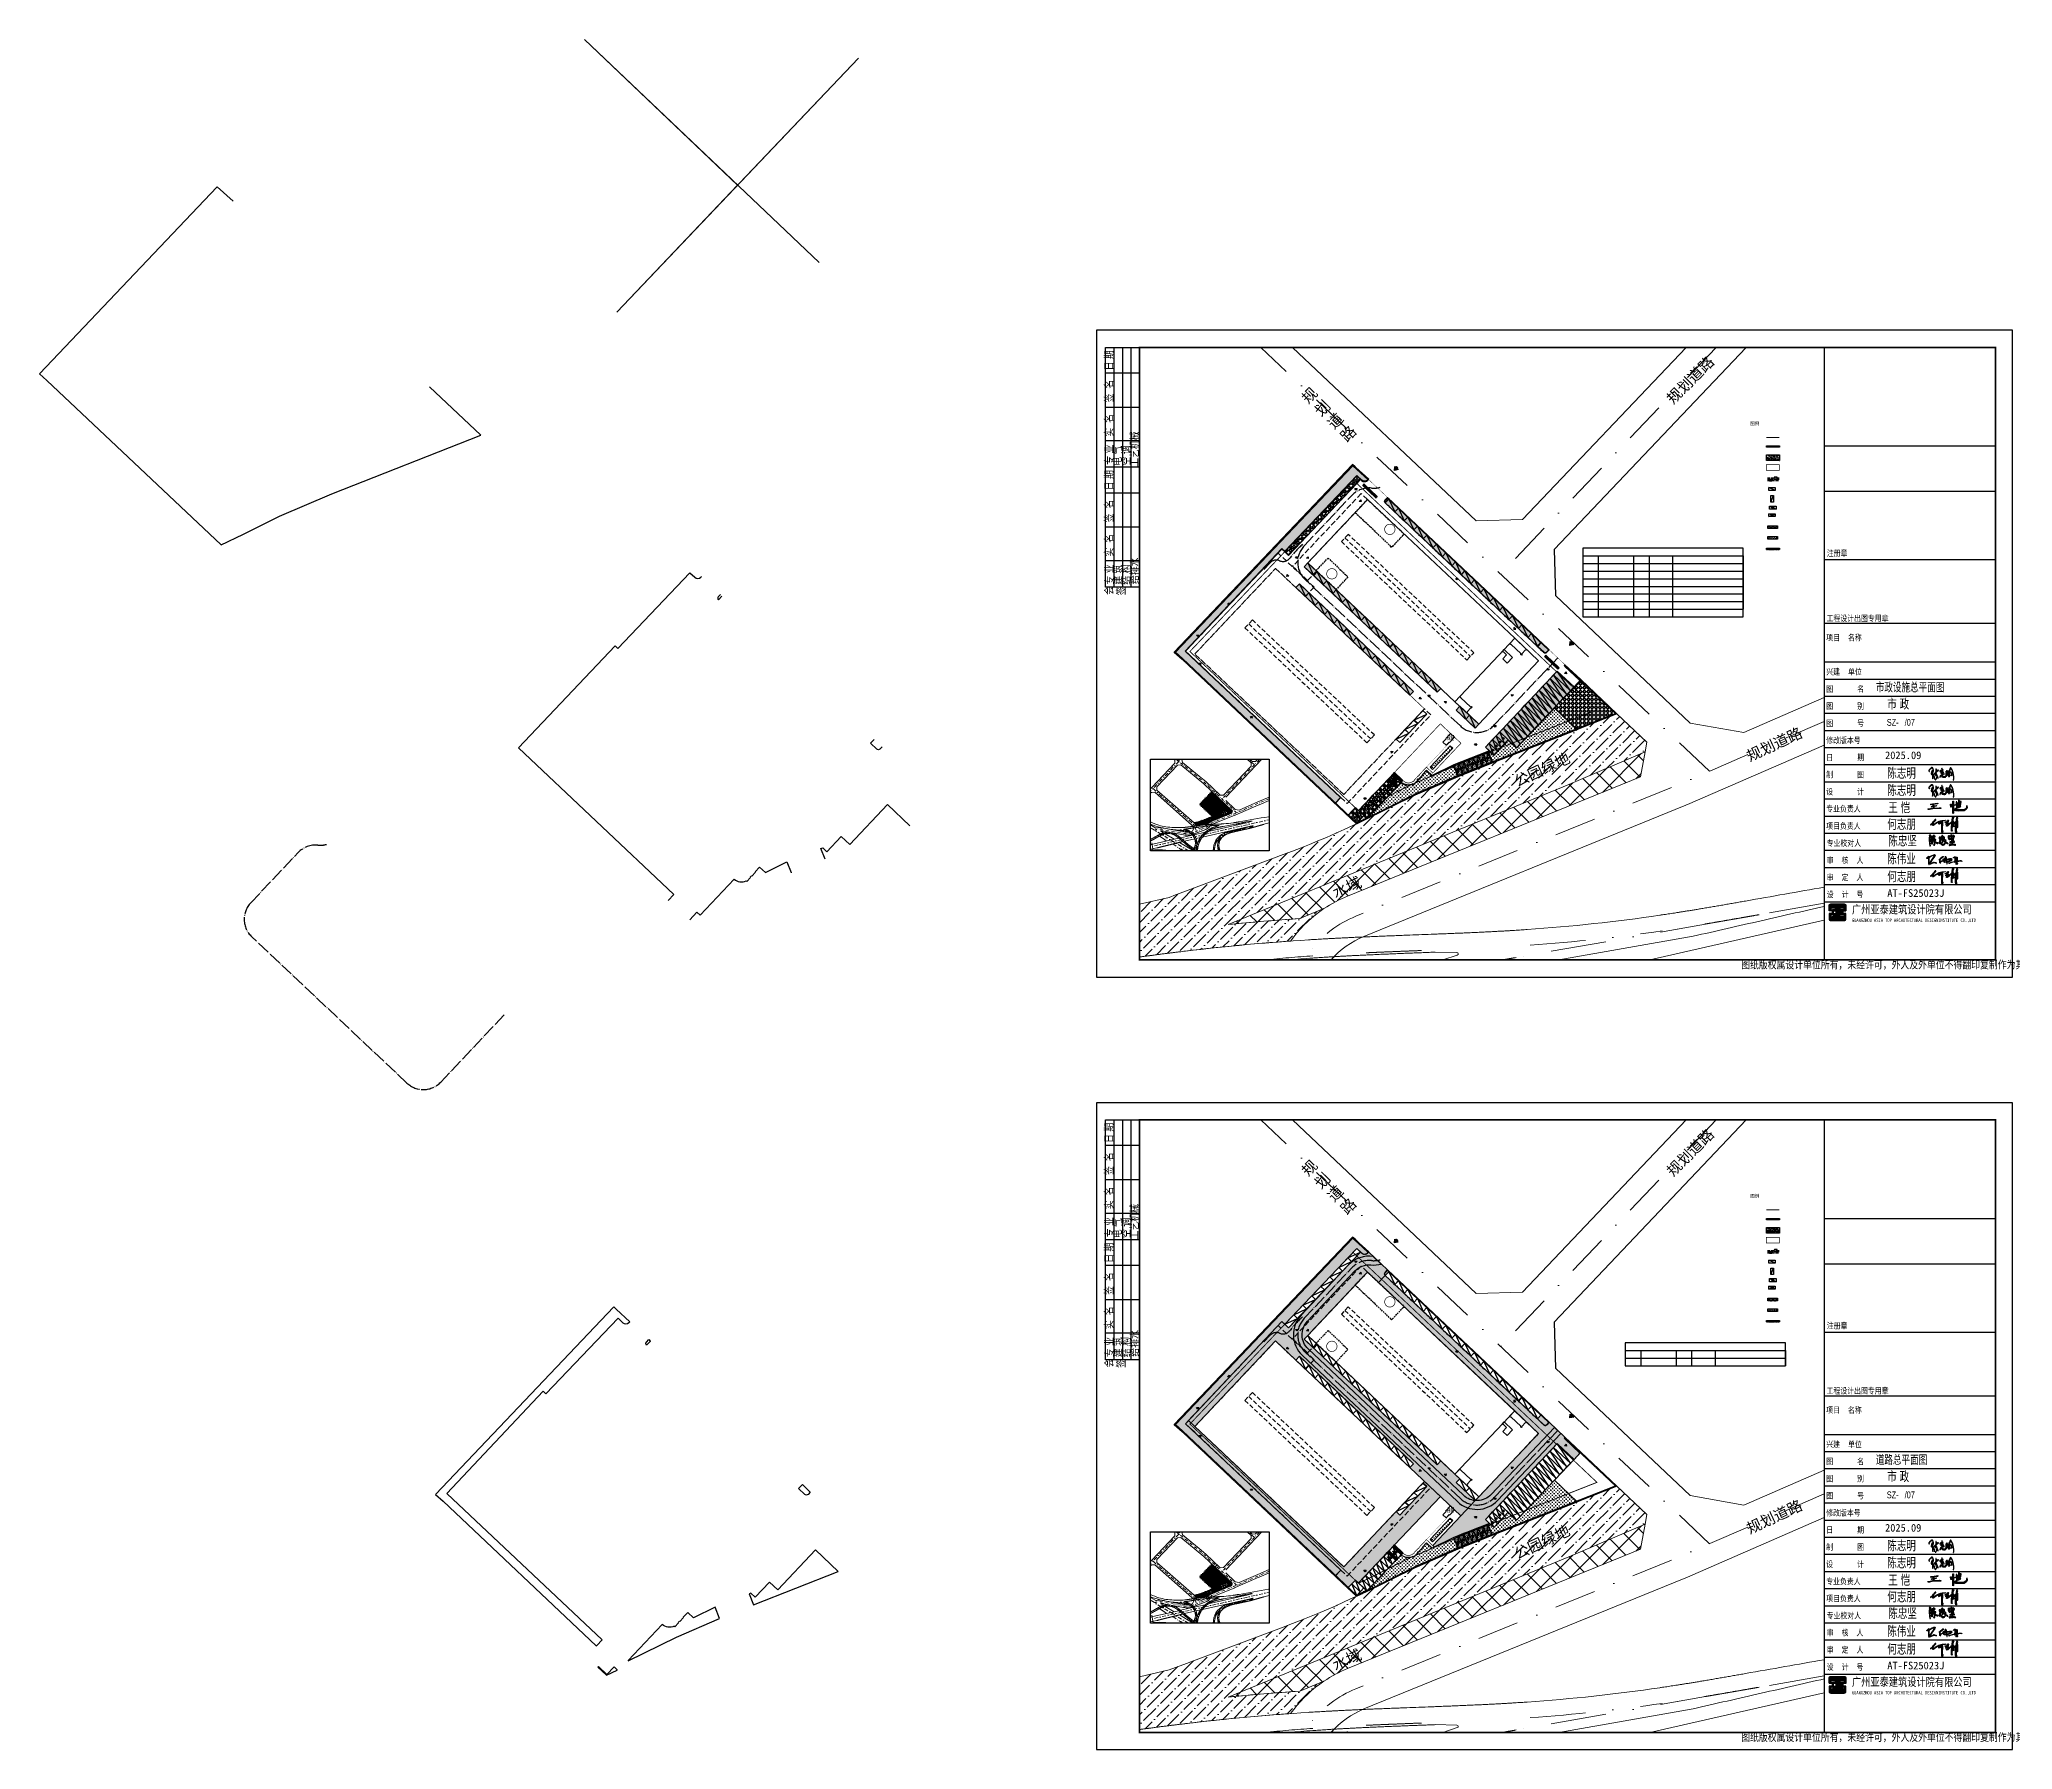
# Model space of a CAD drawing. Header units: millimetres. Extents: x 684742 to 685648, y 2544795 to 2545581.
import ezdxf

# ---------------------------------------------------------------- set-up
doc = ezdxf.new("R2010")
doc.units = ezdxf.units.MM
for name, pattern in [('$0$HIDDEN', [0.375, 0.25, -0.125]), ('ACAD_ISO04W100', [30, 24, -3, 0, -3]), ('DASH', [0.35, 0.25, -0.1]), ('DASHDOT', [25.4, 12.7, -6.35, 0, -6.35]), ('DASHED', [0.75, 0.5, -0.25]), ('DOTE', [2.42, 2, -0.2, 0.02, -0.2])]:
    doc.linetypes.add(name, pattern=pattern)
for name, color, linetype in [('00用地界线', 1, 'Continuous'), ('13', 13, 'Continuous'), ('14', 14, 'Continuous'), ('1绿地填充', 116, 'Continuous'), ('_0', 7, 'Continuous'), ('A-DIM-SYMB', 3, 'Continuous'), ('A-SITE-ROAD', 33, 'Continuous'), ('a08', 252, 'Continuous'), ('cdz', 241, 'Continuous'), ('k-绿地填充', 118, 'Continuous'), ('PLAN_道路', 40, 'Continuous'), ('PLAN_附属建筑', 160, 'Continuous'), ('PUB_DIM', 3, 'Continuous'), ('PUB_TAB', 7, 'Continuous'), ('PUB_TITLE', 4, 'Continuous'), ('RAS2DXF', 7, 'Continuous'), ('T1-图例$0$A-Car-Stnd', 155, 'Continuous'), ('T1-图例$0$A-Stnd', 7, 'Continuous'), ('Z-道路中心线', 1, 'Continuous'), ('建筑', 4, 'Continuous'), ('建筑物', 4, 'Continuous'), ('红线', 10, 'Continuous'), ('车位', 8, 'Continuous'), ('道路', 2, 'Continuous'), ('道路中心线', 1, 'DOTE')]:
    doc.layers.add(name, color=color, linetype=linetype)
for name, color, linetype, lineweight in [('JT-道路中线', 7, 'DASHDOT', 5), ('JT-道路名称-BZ', 7, 'Continuous', 5), ('JT-道路红线', 7, 'Continuous', 5), ('YD-G1-TC', 90, 'Continuous', 5)]:
    doc.layers.add(name, color=color, linetype=linetype, lineweight=lineweight)
doc.layers.add('YD-E1-TC', color=141, linetype='Continuous', lineweight=5, true_color=0xb3ecff)
doc.styles.add('_TCH_AXIS', font='COMPLEX', dxfattribs={"bigfont": 'GBCBIG'})
doc.styles.add('HT', font='')
doc.styles.add('HZTXT', font='romane.shx', dxfattribs={"width": 0.7, "bigfont": 'hztxt.shx'})
doc.styles.get("Standard").update_dxf_attribs({"font": ''})
doc.styles.add('TXT', font='txt')
doc.styles.add('天正', font='simplex8.shx', dxfattribs={"width": 0.8, "bigfont": 'hztxt.shx'})
doc.styles.add('宋体', font='')
doc.styles.get('HT').set_extended_font_data('SimHei')
doc.styles.get('Standard').set_extended_font_data('SimSun')
doc.styles.get('宋体').set_extended_font_data('SimSun')
doc.dimstyles.new('ISO-25', dxfattribs={"dimtxt": 2.5, "dimasz": 2.5, "dimexe": 1.25, "dimexo": 0.625, "dimtad": 1, "dimtxsty": 'Standard', "dimcen": 2.5, "dimadec": 0, "dimazin": 0, "dimtfac": 1, "dimtmove": 0, "dimatfit": 3, "dimfxl": 1, "dimarcsym": 0})
pattern_1 = [(358.83492, (0, 0), (0.80972528417, 0.77744651853), [0.396875, -1.190625]), (88.83492, (0.1944, -0.2024), (-0.77744651853, 0.80972528417), [0.396875, -1.190625])]
pattern_2 = [(90, (0, 0), (-1.8, 1e-16), [0.45, -1.35]), (0, (0, 0.45), (0, 1.8), [0.45, -1.35]), (90, (0.45, 0.45), (-1.8, 1e-16), [0.45, -1.35]), (0, (0.45, 0.9), (0, 1.8), [0.45, -1.35]), (270, (0.9, 0.9), (1.8, -3e-16), [0.45, -1.35]), (0, (0.9, 0.45), (0, 1.8), [0.45, -1.35]), (270, (1.35, 0.45), (1.8, -3e-16), [0.45, -1.35]), (0, (0.9, 0), (0, 1.8), [0.45, -1.35]), (270, (0.9, 0), (1.8, -3e-16), [0.45, -1.35]), (0, (0.45, -0.45), (0, 1.8), [0.45, -1.35]), (270, (0.45, 0), (1.8, -3e-16), [0.45, -1.35]), (0, (0, 0), (0, 1.8), [0.45, -1.35])]
pattern_3 = [(0, (0, 0), (0.199995, 0.199995), [0.359991, -0.239994, 0.159996, -0.039999]), (0, (0, 0.16), (0.199995, 0.199995), [0.359991, -0.039999, 0.159996, -0.239994]), (90, (0, 0), (-0.199995, -0.199995), [0.159996, -0.039999, 0.359991, -0.239994]), (90, (0.16, -0.04), (0.199995, 0.199995), [-0.239994, 0.359991, -0.039999, 0.159996])]
pattern_4 = [(358.83492, (1e-10, -354.7584), (0.80972528417, 0.77744651853), [0.396875, -1.190625]), (88.83492, (0.1944, -354.96084), (-0.77744651853, 0.80972528417), [0.396875, -1.190625])]
pattern_5 = [(90, (-0.12693, -354.63148), (-0.2500001, 0), [])]

msp = doc.modelspace()

# ---------------------------------------------------------------- texts
at = {"linetype": 'DASHED', "char_height": 5, "width": 22.0358, "attachment_point": 1, "rotation": 45.40192}
for insert in [(685321.13, 2545416.54, -9994.4), (685321.13, 2545061.78, -9994.4)]:
    msp.add_mtext('规\\P划\\P道\\P路', dxfattribs=dict(at, insert=insert))
at = {"char_height": 1.536, "attachment_point": 1, "style": '宋体'}
for insert in [(685527.62, 2545405.1), (685527.62, 2545050.34)]:
    msp.add_mtext_dynamic_manual_height_columns('图例', width=17.3874, gutter_width=3.84, heights=[0], dxfattribs=dict(at, insert=insert))
at = {"layer": '13', "color": 7, "style": '_TCH_AXIS'}
for s, p in [('市政设施总平面图', (685585.32, 2545280.9)), ('道路总平面图', (685585.32, 2544926.14))]:
    msp.add_text(s, height=3.933, dxfattribs=at).set_placement(p)
at = {"layer": 'JT-道路名称-BZ', "linetype": 'Continuous'}
for s, rotation, p in [('规划道路', 45, (685492.22, 2545412.92)), ('规划道路', 25, (685527.41, 2545248.99)), ('公园绿地', 25, (685420.71, 2545237.35)), ('水域', 25, (685337.34, 2545186.16)), ('规划道路', 45, (685492.22, 2545058.16)), ('规划道路', 25, (685527.41, 2544894.23)), ('公园绿地', 25, (685420.71, 2544882.59)), ('水域', 25, (685337.34, 2544831.4))]:
    msp.add_text(s, height=5, rotation=rotation, dxfattribs=at).set_placement(p)
at = {"layer": 'PUB_DIM', "style": '天正', "width": 0.6}
for p in [(685388.45, 2545258.8), (685388.45, 2544904.04)]:
    msp.add_text('梯屋', height=2.07, dxfattribs=at).set_placement(p)

# ---------------------------------------------------------------- blocks, each defined once
blk = doc.blocks.new('JHRTYJF')
at = {"layer": '车位'}
blk.add_lwpolyline([(696832.77, 2573175.73), (696826.79, 2573175.8), (696826.81, 2573178.19), (696832.8, 2573178.12)], close=True, dxfattribs=at)
blk.add_lwpolyline([(696826.81, 2573178.19), (696832.77, 2573175.73)], dxfattribs=at)
blk = doc.blocks.new('43TGTRHFD')
at = {"layer": '车位'}
blk.add_lwpolyline([(685418.35, 2545245.02), (685420.75, 2545245.02), (685420.75, 2545239.72), (685418.35, 2545239.72)], close=True, dxfattribs=at)
blk.add_lwpolyline([(685418.35, 2545239.72), (685420.75, 2545245.02)], dxfattribs=at)
blk = doc.blocks.new('45TGHHSAAAA')
at = {"layer": '车位'}
blk.add_lwpolyline([(685411.33, 2545247.39), (685413.73, 2545247.39), (685413.73, 2545236.79), (685411.33, 2545236.79)], close=True, dxfattribs=at)
blk.add_lwpolyline([(685411.33, 2545236.79), (685413.73, 2545247.39)], dxfattribs=at)
blk = doc.blocks.new('111111')
at = {"layer": 'A-DIM-SYMB'}
h = blk.add_hatch(color=256, dxfattribs=at)
h.dxf.hatch_style = 1
h.paths.add_polyline_path([(691370.38, 2579484.49), (691370.93, 2579485.22), (691369.82, 2579485.22)])
for p, q in [((691369.82, 2579485.22), (691370.93, 2579485.22)), ((691370.38, 2579484.49), (691369.82, 2579485.22)), ((691370.93, 2579485.22), (691370.38, 2579484.49))]:
    blk.add_line(p, q, dxfattribs=at)
blk = doc.blocks.new('A$C393D5F54')
at = {"layer": '14', "color": 14}
for p, q in [((0, 446), (0, 14446)), ((0, 14446), (2000, 14446)), ((500, 446), (500, 14446)), ((1000, 446), (1000, 14446)), ((1500, 446), (1500, 14446)), ((2000, 446), (2000, 14446)), ((2000, 12946), (0, 12946)), ((2000, 10946), (0, 10946)), ((2000, 8990), (0, 8990)), ((2000, 7446), (0, 7446)), ((2000, 5946), (0, 5946)), ((2000, 3946), (0, 3946)), ((2000, 1990), (0, 1990)), ((2000, 446), (0, 446))]:
    blk.add_line(p, q, dxfattribs=at)
at = {"layer": '14', "color": 14, "style": 'HZTXT', "width": 0.85}
for s, p in [('日 期', (462, 13105)), ('签  名', (466, 11238)), ('实  名', (466, 9238)), ('专 业', (472, 7598)), ('电 气', (957, 7540)), ('空 调', (1460, 7558)), ('工艺机械', (1953, 7471)), ('日 期', (462, 6105)), ('签  名', (466, 4238)), ('实  名', (466, 2238)), ('专 业', (480, 598)), ('建 筑', (967, 592)), ('结 构', (1470, 597)), ('给排水', (1970, 629)), ('会', (470, -3)), ('签', (1174, -27))]:
    blk.add_text(s, height=450, rotation=90, dxfattribs=at).set_placement(p)
blk = doc.blocks.new('A$C38097BB6')
at = {"linetype": 'Continuous'}
h = blk.add_hatch(color=4, dxfattribs=at)
h.dxf.hatch_style = 1
h.paths.add_polyline_path([(254, 848), (254, 800), (254, 738), (268, 738), (302, 731), (453, 827), (473, 848), (761, 991), (774, 991), (781, 875), (815, 848), (863, 868), (870, 889), (891, 889), (932, 861), (993, 937), (1014, 976), (1002, 995), (966, 984), (966, 1032), (946, 1058), (1048, 1080), (1062, 998), (1062, 697), (1062, 383), (1075, 123), (1096, 68), (1137, 61), (1144, 253), (1123, 253), (1103, 362), (1123, 978), (1096, 1101), (1390, 1142), (1369, 1190), (1356, 1190), (1144, 1162), (1133, 1155), (1089, 1142), (1007, 1128), (981, 1121), (945, 1108), (933, 1104), (921, 1101), (891, 1094), (866, 1090), (822, 1080), (798, 1071), (770, 1059), (713, 1025), (696, 1014), (644, 991), (627, 980), (583, 957), (560, 941), (521, 923), (513, 917), (502, 903), (487, 889), (405, 861), (405, 848), (316, 820), (282, 882), (275, 882), (248, 909), (200, 882), (166, 848), (145, 827), (108, 810), (63, 788), (83, 759), (131, 779), (166, 813), (228, 837)])
h.paths.add_polyline_path([(836, 950), (843, 1025), (904, 1039), (897, 984), (863, 950)], flags=16)
h = blk.add_hatch(color=4, dxfattribs=at)
h.dxf.hatch_style = 1
h.paths.add_polyline_path([(248, 909), (275, 882), (405, 1039), (514, 1162), (535, 1190), (535, 1231), (480, 1231), (431, 1170), (405, 1135), (371, 1081), (350, 1046)])
h = blk.add_hatch(color=4, dxfattribs=at)
h.dxf.hatch_style = 1
h.paths.add_polyline_path([(1561, 923), (1554, 964), (1629, 1032), (1643, 1162), (1622, 1183), (1575, 1183), (1527, 1128), (1499, 1025), (1356, 1019), (1335, 998), (1349, 964), (1499, 964), (1513, 916), (1417, 868), (1417, 813), (1451, 800), (1520, 854), (1650, 875), (1629, 827), (1492, 711), (1492, 663), (1547, 656), (1602, 683), (1711, 786), (1814, 875), (1923, 991), (1951, 998), (1951, 909), (1937, 896), (1917, 519), (1910, 253), (1923, 225), (1964, 218), (1971, 232), (1958, 341), (1971, 697), (2040, 697), (2040, 677), (2067, 608), (2115, 601), (2115, 772), (2156, 820), (2259, 943), (2272, 991), (2286, 991), (2286, 800), (2272, 608), (2272, 239), (2306, 102), (2354, 102), (2347, 129), (2313, 355), (2327, 759), (2361, 745), (2373, 746), (2375, 752), (2416, 759), (2423, 663), (2402, 670), (2395, 704), (2382, 704), (2382, 725), (2368, 725), (2382, 615), (2436, 533), (2450, 533), (2484, 526), (2484, 663), (2471, 772), (2471, 1128), (2423, 1142), (2416, 1005), (2354, 1005), (2368, 1149), (2382, 1183), (2395, 1183), (2409, 1231), (2457, 1326), (2436, 1409), (2402, 1429), (2361, 1402), (2320, 1231), (2313, 1183), (2300, 1067), (2259, 1025), (2252, 998), (2224, 971), (2224, 964), (2142, 882), (2115, 868), (2122, 1039), (2101, 1053), (2074, 1053), (2053, 1012), (2005, 991), (2026, 1162), (2067, 1381), (2115, 1381), (2088, 1443), (2060, 1477), (2033, 1477), (2005, 1402), (1971, 1162), (1964, 1080), (1896, 1012), (1869, 998), (1814, 943), (1787, 930), (1787, 909), (1725, 868), (1684, 848), (1698, 889), (1677, 923)])
h.paths.add_polyline_path([(1561, 1046), (1595, 1121), (1608, 1108), (1595, 1060)], flags=16)
h.paths.add_polyline_path([(2005, 978), (2019, 978), (2026, 868), (2012, 834), (1992, 834)], flags=16)
h.paths.add_polyline_path([(2341, 861), (2347, 937), (2402, 943), (2389, 896)], flags=16)
h.paths.add_polyline_path([(2382, 812), (2382, 841), (2416, 854), (2416, 807)], flags=16)
for p, q in [((248, 909), (350, 1046)), ((1014, 976), (1002, 995))]:
    blk.add_line(p, q, dxfattribs=at)
at = {"layer": 'RAS2DXF', "color": 0}
for points in [[(145, 827, 0), (108, 810, 0), (63, 788, 0), (83, 759, 0), (131, 779, 0), (166, 813, 0), (228, 837, 0), (254, 848, 0), (254, 800, 0), (254, 738, 0), (268, 738, 0), (302, 731, 0), (453, 827, 0), (473, 848, 0), (761, 991, 0), (774, 991, 0), (781, 875, 0), (815, 848, 0), (863, 868, 0), (870, 889, 0), (891, 889, 0), (932, 861, 0), (993, 937, 0), (1014, 976, 0)], [(145, 827, 0), (166, 848, 0), (200, 882, 0), (248, 909, 0), (275, 882, 0), (282, 882, 0), (316, 820, 0), (405, 848, 0), (405, 861, 0), (487, 889, 0), (502, 903, 0), (513, 917, 0), (521, 923, 0), (560, 941, 0), (583, 957, 0), (627, 980, 0), (644, 991, 0), (696, 1014, 0), (713, 1025, 0), (770, 1059, 0), (798, 1071, 0), (822, 1080, 0), (866, 1090, 0), (891, 1094, 0), (921, 1101, 0), (933, 1104, 0), (945, 1108, 0), (981, 1121, 0), (1007, 1128, 0), (1089, 1142, 0), (1133, 1155, 0), (1144, 1162, 0), (1356, 1190, 0), (1369, 1190, 0), (1390, 1142, 0), (1096, 1101, 0), (1123, 978, 0), (1103, 362, 0), (1123, 253, 0), (1144, 253, 0), (1137, 61, 0), (1096, 68, 0), (1075, 123, 0), (1062, 383, 0), (1062, 697, 0), (1062, 998, 0), (1048, 1080, 0), (946, 1058, 0), (966, 1032, 0), (966, 984, 0), (1002, 995, 0)], [(275, 882, 0), (405, 1039, 0), (514, 1162, 0), (535, 1190, 0), (535, 1231, 0), (480, 1231, 0), (431, 1170, 0), (405, 1135, 0), (371, 1081, 0), (350, 1046, 0), (350, 1046, 0), (350, 1046, 0)], [(836, 950, 0), (843, 1025, 0), (904, 1039, 0), (897, 984, 0), (863, 950, 0), (836, 950, 0)], [(2361, 745, 0), (2327, 759, 0), (2313, 355, 0), (2347, 129, 0), (2354, 102, 0), (2306, 102, 0), (2272, 239, 0), (2272, 608, 0), (2286, 800, 0), (2286, 991, 0), (2272, 991, 0), (2259, 943, 0), (2156, 820, 0), (2115, 772, 0), (2115, 601, 0), (2067, 608, 0), (2040, 677, 0), (2040, 697, 0), (1971, 697, 0), (1958, 341, 0), (1971, 232, 0), (1964, 218, 0), (1923, 225, 0), (1910, 253, 0), (1917, 519, 0), (1937, 896, 0), (1951, 909, 0), (1951, 998, 0), (1923, 991, 0), (1814, 875, 0), (1711, 786, 0), (1602, 683, 0), (1547, 656, 0), (1492, 663, 0), (1492, 711, 0), (1629, 827, 0), (1650, 875, 0), (1520, 854, 0), (1451, 800, 0), (1417, 813, 0), (1417, 868, 0), (1513, 916, 0), (1499, 964, 0), (1349, 964, 0), (1335, 998, 0), (1356, 1019, 0), (1499, 1025, 0), (1527, 1128, 0), (1575, 1183, 0), (1622, 1183, 0), (1643, 1162, 0), (1629, 1032, 0), (1554, 964, 0), (1561, 923, 0), (1677, 923, 0), (1698, 889, 0), (1684, 848, 0), (1725, 868, 0), (1787, 909, 0), (1787, 930, 0), (1814, 943, 0), (1869, 998, 0), (1896, 1012, 0), (1964, 1080, 0), (1971, 1162, 0), (2005, 1402, 0), (2033, 1477, 0), (2060, 1477, 0), (2088, 1443, 0), (2115, 1381, 0), (2067, 1381, 0), (2026, 1162, 0), (2005, 991, 0), (2053, 1012, 0), (2074, 1053, 0), (2101, 1053, 0), (2122, 1039, 0), (2115, 868, 0), (2142, 882, 0), (2224, 964, 0)], [(1608, 1108, 0), (1595, 1121, 0), (1561, 1046, 0), (1595, 1060, 0), (1608, 1108, 0), (1608, 1108, 0)], [(1992, 834, 0), (2005, 978, 0), (2019, 978, 0), (2026, 868, 0), (2012, 834, 0), (1992, 834, 0)], [(2368, 725, 0), (2375, 752, 0), (2416, 759, 0), (2423, 663, 0), (2402, 670, 0), (2395, 704, 0), (2382, 704, 0), (2382, 725, 0), (2368, 725, 0), (2382, 615, 0), (2436, 533, 0), (2450, 533, 0), (2484, 526, 0), (2484, 663, 0), (2471, 772, 0), (2471, 1128, 0), (2423, 1142, 0), (2416, 1005, 0), (2354, 1005, 0), (2368, 1149, 0), (2382, 1183, 0), (2395, 1183, 0), (2409, 1231, 0), (2457, 1326, 0), (2436, 1409, 0), (2402, 1429, 0), (2361, 1402, 0), (2320, 1231, 0), (2313, 1183, 0), (2300, 1067, 0), (2259, 1025, 0), (2252, 998, 0), (2224, 971, 0), (2224, 964, 0), (2224, 964, 0), (2224, 964, 0)], [(2341, 861, 0), (2347, 937, 0), (2402, 943, 0), (2389, 896, 0), (2341, 861, 0)], [(2373, 746, 0), (2361, 745, 0)], [(2382, 807, 0), (2382, 841, 0), (2416, 854, 0), (2416, 807, 0), (2375, 813, 0)]]:
    blk.add_polyline3d(points, dxfattribs=at)
blk = doc.blocks.new('dianziq11')
h = blk.add_hatch(color=4)
h.paths.add_polyline_path([(1178834, -131382), (1179135, -131194), (1179281, -131084), (1179558, -130840), (1179644, -130793), (1179686, -130762), (1179761, -130689), (1179874, -130663), (1179931, -130638), (1180033, -130569), (1180265, -130520), (1180386, -130514), (1180620, -130539), (1180623, -130512), (1180648, -130495), (1180666, -130509), (1180928, -130651), (1181056, -130736), (1181299, -130930), (1181507, -131422), (1181625, -131660), (1181886, -132105), (1181913, -132220), (1181918, -132285), (1181909, -132406), (1181916, -132558), (1181937, -132640), (1181999, -132767), (1182029, -132908), (1182038, -132982), (1182045, -133129), (1182081, -133369), (1182099, -133490), (1182135, -133731), (1182144, -133791), (1182149, -133821), (1182158, -133881), (1182158, -134303), (1182158, -134514), (1182158, -134935), (1182115, -135133), (1182087, -135231), (1182022, -135417), (1182027, -135637), (1182012, -135754), (1181954, -135959), (1181862, -136329), (1181807, -136511), (1181683, -136863), (1181676, -136900), (1181637, -136917), (1181615, -136893), (1181579, -136845), (1181561, -136821), (1181525, -136772), (1181514, -136466), (1181491, -136308), (1181412, -136020), (1181388, -135889), (1181363, -135822), (1181299, -135718), (1181328, -135615), (1181313, -135525), (1181253, -135447), (1181208, -135280), (1181175, -135198), (1181095, -135056), (1181071, -134958), (1181058, -134910), (1181027, -134815), (1180968, -134829), (1180919, -134797), (1180892, -134725), (1180823, -134702), (1180785, -134660), (1180756, -134574), (1180662, -134570), (1180607, -134592), (1180530, -134664), (1180450, -134809), (1180404, -134876), (1180304, -134996), (1180314, -135075), (1180290, -135140), (1180236, -135176), (1180146, -135417), (1180100, -135538), (1180010, -135779), (1179853, -136343), (1179776, -136626), (1179626, -137194), (1179605, -137526), (1179577, -137695), (1179490, -138007), (1179490, -138561), (1179490, -138838), (1179490, -139392), (1179587, -139605), (1179648, -139705), (1179784, -139874), (1179814, -139858), (1179851, -139891), (1179852, -139934), (1180051, -139934), (1180150, -139934), (1180349, -139934), (1180477, -139865), (1180539, -139815), (1180643, -139694), (1180753, -139606), (1180805, -139549), (1180892, -139423), (1180892, -139386), (1180892, -139368), (1180892, -139332), (1180928, -139332), (1180946, -139332), (1180982, -139332), (1180990, -139219), (1181022, -139150), (1181095, -139091), (1181122, -139091), (1181136, -139091), (1181163, -139091), (1181163, -139019), (1181163, -138983), (1181163, -138911), (1181236, -138891), (1181286, -138908), (1181344, -138971), (1181312, -139111), (1181324, -139214), (1181389, -139332), (1181389, -139766), (1181389, -139983), (1181389, -140416), (1181407, -140416), (1181434, -140416), (1181434, -140778), (1181434, -140958), (1181434, -141320), (1181452, -141320), (1181479, -141320), (1181479, -142018), (1181479, -142368), (1181479, -143066), (1181436, -143311), (1181408, -143432), (1181344, -143669), (1181381, -143832), (1181369, -143948), (1181299, -144090), (1181299, -144331), (1181299, -144452), (1181299, -144693), (1181280, -144693), (1181253, -144693), (1181253, -144958), (1181253, -145090), (1181253, -145355), (1181170, -145728), (1181151, -145931), (1181163, -146319), (1181219, -146364), (1181243, -146414), (1181253, -146499), (1181328, -146525), (1181390, -146494), (1181434, -146409), (1181536, -146104), (1181590, -145953), (1181705, -145656), (1181723, -145388), (1181742, -145253), (1181796, -144994), (1181858, -144759), (1181894, -144644), (1181977, -144422), (1182022, -144353), (1182038, -144302), (1182045, -144211), (1182126, -143994), (1182167, -143885), (1182248, -143669), (1182217, -143642), (1182207, -143592), (1182225, -143548), (1182281, -143362), (1182324, -143271), (1182429, -143127), (1182407, -143044), (1182423, -142971), (1182474, -142916), (1182498, -142846), (1182519, -142812), (1182564, -142765), (1182543, -142682), (1182558, -142609), (1182610, -142554), (1182655, -142453), (1182674, -142397), (1182700, -142283), (1182736, -142283), (1182754, -142283), (1182791, -142283), (1182780, -142204), (1182804, -142139), (1182858, -142103), (1182871, -141958), (1182898, -141879), (1182971, -141771), (1182999, -141762), (1183012, -141711), (1182994, -141681), (1182991, -141536), (1183023, -141443), (1183107, -141350), (1183148, -141314), (1183163, -141262), (1183152, -141199), (1183188, -141199), (1183206, -141199), (1183243, -141199), (1183222, -141092), (1183235, -141014), (1183288, -140928), (1183324, -140880), (1183342, -140856), (1183378, -140808), (1183378, -140694), (1183395, -140628), (1183446, -140537), (1183470, -140439), (1183484, -140390), (1183514, -140296), (1183599, -140286), (1183651, -140243), (1183695, -140145), (1183687, -140022), (1183725, -139931), (1183808, -139874), (1183835, -139820), (1183873, -139799), (1183921, -139814), (1184058, -139496), (1184155, -139347), (1184373, -139121), (1184539, -139027), (1184620, -138946), (1184735, -138760), (1184738, -138695), (1184749, -138659), (1184780, -138609), (1184837, -138618), (1184887, -138566), (1184893, -138489), (1185072, -138246), (1185163, -138125), (1185345, -137887), (1185451, -137880), (1185509, -137851), (1185594, -137766), (1185606, -137622), (1185668, -137528), (1185775, -137495), (1185847, -137447), (1185883, -137423), (1185955, -137375), (1185955, -137435), (1185955, -137465), (1185955, -137525), (1185990, -137506), (1186022, -137517), (1186046, -137555), (1186036, -137579), (1186021, -137589), (1186001, -137586), (1186001, -137851), (1186001, -137983), (1186001, -138248), (1185954, -138329), (1185926, -138367), (1185865, -138429), (1185894, -138593), (1185899, -138682), (1185888, -138850), (1185852, -139013), (1185847, -139105), (1185865, -139272), (1185829, -139272), (1185811, -139272), (1185775, -139272), (1185775, -139393), (1185780, -139454), (1185797, -139573), (1185794, -140103), (1185798, -140369), (1185820, -140898), (1185840, -140901), (1185853, -140935), (1185842, -140958), (1185903, -141164), (1185946, -141264), (1186046, -141440), (1186121, -141465), (1186183, -141434), (1186227, -141350), (1186344, -141245), (1186399, -141183), (1186498, -141049), (1186491, -140972), (1186531, -140906), (1186588, -140898), (1186588, -140778), (1186588, -140717), (1186588, -140597), (1186645, -140606), (1186682, -140589), (1186724, -140537), (1186702, -140454), (1186718, -140381), (1186769, -140326), (1186815, -140224), (1186834, -140168), (1186860, -140055), (1186952, -140065), (1186998, -140077), (1187086, -140115), (1187075, -140195), (1187099, -140259), (1187153, -140296), (1187193, -140351), (1187206, -140401), (1187199, -140477), (1187140, -140613), (1187148, -140745), (1187221, -140868), (1187268, -140960), (1187296, -141004), (1187357, -141079), (1187412, -141386), (1187425, -141547), (1187425, -141862), (1187420, -141932), (1187444, -141985), (1187493, -142012), (1187493, -142265), (1187493, -142392), (1187493, -142645), (1187449, -142773), (1187431, -142840), (1187402, -142976), (1187361, -143003), (1187349, -143080), (1187380, -143127), (1187442, -143180), (1187461, -143281), (1187425, -143368), (1187338, -143747), (1187288, -143934), (1187176, -144301), (1187135, -144585), (1187102, -144727), (1187018, -144994), (1186941, -145172), (1186888, -145255), (1186769, -145385), (1186793, -145495), (1186770, -145587), (1186701, -145656), (1186610, -145832), (1186560, -145917), (1186453, -146078), (1186464, -146149), (1186469, -146186), (1186475, -146259), (1186272, -146480), (1186176, -146602), (1186001, -146861), (1185964, -146861), (1185946, -146861), (1185910, -146861), (1185892, -146957), (1185883, -147005), (1185865, -147102), (1185803, -147073), (1185748, -147094), (1185707, -147162), (1185553, -147260), (1185477, -147308), (1185322, -147403), (1185214, -147403), (1185160, -147403), (1185051, -147403), (1185050, -147524), (1185046, -147585), (1185029, -147704), (1185065, -147752), (1185083, -147776), (1185119, -147824), (1185367, -147823), (1185497, -147791), (1185729, -147674), (1185912, -147562), (1185999, -147478), (1186136, -147282), (1186209, -147302), (1186259, -147285), (1186317, -147222), (1186317, -147174), (1186317, -147150), (1186317, -147102), (1186374, -147110), (1186411, -147094), (1186453, -147042), (1186460, -146928), (1186493, -146859), (1186566, -146801), (1186593, -146801), (1186606, -146801), (1186634, -146801), (1186619, -146703), (1186632, -146637), (1186679, -146560), (1186736, -146568), (1186773, -146552), (1186814, -146499), (1186800, -146402), (1186813, -146336), (1186860, -146259), (1186916, -146267), (1186954, -146251), (1186995, -146198), (1187132, -145703), (1187225, -145461), (1187447, -145024), (1187515, -144954), (1187538, -144863), (1187515, -144753), (1187470, -144693), (1187482, -144583), (1187538, -144542), (1187611, -144394), (1187643, -144314), (1187696, -144151), (1187673, -144031), (1187686, -143948), (1187741, -143849), (1187758, -143758), (1187790, -143707), (1187854, -143669), (1187862, -143428), (1187867, -143307), (1187877, -143066), (1187919, -142987), (1187910, -142889), (1187854, -142825), (1187854, -142560), (1187854, -142428), (1187854, -142163), (1187903, -142128), (1187914, -142036), (1187877, -141982), (1187889, -141596), (1187880, -141399), (1187832, -141019), (1187743, -140585), (1187683, -140371), (1187538, -139965), (1187437, -139870), (1187394, -139790), (1187357, -139633), (1187363, -139558), (1187351, -139508), (1187312, -139453), (1187194, -139365), (1187128, -139334), (1186995, -139302), (1186941, -139293), (1186913, -139287), (1186860, -139272), (1186860, -139320), (1186860, -139344), (1186860, -139392), (1186785, -139367), (1186723, -139398), (1186679, -139483), (1186649, -139553), (1186603, -139584), (1186543, -139573), (1186563, -139681), (1186551, -139758), (1186498, -139844), (1186490, -139897), (1186444, -139927), (1186407, -139904), (1186352, -139925), (1186306, -139905), (1186272, -139844), (1186237, -139827), (1186206, -139837), (1186181, -139874), (1186169, -139750), (1186187, -139668), (1186249, -139573), (1186237, -139405), (1186242, -139316), (1186272, -139151), (1186292, -139109), (1186297, -139081), (1186294, -139031), (1186331, -138742), (1186349, -138597), (1186385, -138308), (1186367, -138231), (1186396, -138155), (1186453, -138128), (1186448, -137716), (1186462, -137507), (1186521, -137104), (1186544, -137006), (1186558, -136957), (1186588, -136863), (1186623, -136882), (1186655, -136871), (1186679, -136833), (1186651, -136823), (1186638, -136772), (1186656, -136742), (1186725, -136608), (1186767, -136546), (1186860, -136441), (1186860, -136393), (1186860, -136369), (1186860, -136321), (1186953, -136338), (1187015, -136313), (1187086, -136230), (1187068, -136206), (1187059, -136194), (1187040, -136170), (1187130, -136109), (1187176, -136079), (1187267, -136020), (1187247, -136062), (1187257, -136115), (1187289, -136140), (1187322, -136053), (1187375, -136013), (1187447, -136020), (1187447, -135947), (1187447, -135911), (1187447, -135839), (1187556, -135839), (1187610, -135839), (1187719, -135839), (1187719, -135791), (1187719, -135767), (1187719, -135718), (1187775, -135727), (1187813, -135710), (1187854, -135658), (1187873, -135513), (1187917, -135430), (1188013, -135357), (1188138, -135387), (1188215, -135373), (1188329, -135297), (1188429, -135116), (1188509, -135038), (1188668, -134966), (1188952, -134803), (1189097, -134731), (1189391, -134604), (1189401, -134628), (1189417, -134638), (1189437, -134634), (1189437, -134586), (1189437, -134562), (1189437, -134514), (1189518, -134541), (1189575, -134524), (1189640, -134454), (1189700, -134311), (1189768, -134245), (1189889, -134213), (1189882, -134137), (1189895, -134087), (1189934, -134032), (1189970, -134032), (1189988, -134032), (1190024, -134032), (1190045, -133924), (1190032, -133847), (1189979, -133761), (1189941, -133698), (1189904, -133673), (1189844, -133671), (1189663, -133731), (1189572, -133761), (1189391, -133821), (1189420, -133843), (1189432, -133868), (1189437, -133912), (1189246, -134002), (1189153, -134064), (1188985, -134213), (1188855, -134205), (1188784, -134225), (1188668, -134303), (1188499, -134346), (1188403, -134339), (1188239, -134273), (1188186, -134240), (1188161, -134214), (1188126, -134152), (1188016, -134180), (1187942, -134155), (1187854, -134062), (1187746, -134045), (1187687, -134009), (1187606, -133912), (1187579, -133857), (1187540, -133837), (1187493, -133851), (1187485, -133738), (1187453, -133669), (1187380, -133610), (1187297, -133642), (1187228, -133611), (1187176, -133520), (1187087, -133394), (1187027, -133340), (1186905, -133279), (1186921, -133172), (1186916, -133108), (1186882, -133008), (1186875, -133045), (1186837, -133062), (1186814, -133038), (1186778, -132990), (1186760, -132966), (1186724, -132918), (1186768, -132772), (1186773, -132679), (1186747, -132526), (1186701, -132466), (1186679, -132436), (1186634, -132376), (1186628, -132235), (1186607, -132157), (1186543, -132044), (1186489, -132029), (1186462, -132023), (1186407, -132014), (1186384, -132053), (1186352, -132063), (1186317, -132044), (1186255, -132274), (1186240, -132403), (1186249, -132647), (1186286, -132733), (1186296, -132788), (1186294, -132888), (1186322, -133104), (1186335, -133213), (1186362, -133430), (1186325, -133540), (1186320, -133613), (1186340, -133731), (1186307, -133993), (1186312, -134137), (1186362, -134393), (1186317, -134875), (1186294, -135116), (1186249, -135598), (1186240, -135694), (1186236, -135742), (1186227, -135839), (1186227, -135983), (1186227, -136056), (1186227, -136200), (1186180, -136281), (1186152, -136319), (1186091, -136381), (1186091, -136429), (1186091, -136453), (1186091, -136501), (1186055, -136501), (1186037, -136501), (1186001, -136501), (1186015, -136547), (1186007, -136590), (1185978, -136622), (1185971, -136585), (1185932, -136568), (1185910, -136592), (1185866, -136619), (1185847, -136682), (1185865, -136742), (1185731, -136821), (1185667, -136870), (1185548, -136983), (1185548, -137031), (1185548, -137055), (1185548, -137104), (1185440, -137176), (1185386, -137212), (1185277, -137284), (1185275, -137258), (1185249, -137241), (1185232, -137254), (1185169, -137331), (1185130, -137363), (1185051, -137405), (1185045, -137546), (1185024, -137623), (1184961, -137736), (1184691, -137938), (1184563, -138070), (1184350, -138368), (1184287, -138368), (1184255, -138368), (1184192, -138368), (1184214, -138451), (1184198, -138524), (1184147, -138579), (1183975, -138832), (1183889, -138958), (1183717, -139212), (1183710, -139175), (1183672, -139158), (1183650, -139182), (1183607, -139281), (1183592, -139339), (1183582, -139453), (1183575, -139416), (1183536, -139399), (1183514, -139423), (1183460, -139495), (1183433, -139531), (1183378, -139603), (1183384, -139740), (1183368, -139820), (1183310, -139934), (1183197, -140108), (1183138, -140193), (1183017, -140356), (1183033, -140501), (1183022, -140588), (1182971, -140717), (1182915, -140709), (1182877, -140725), (1182836, -140778), (1182858, -140860), (1182842, -140934), (1182791, -140988), (1182745, -141133), (1182711, -141203), (1182632, -141320), (1182542, -141561), (1182497, -141681), (1182406, -141922), (1182388, -141994), (1182379, -142030), (1182361, -142103), (1182253, -142392), (1182198, -142536), (1182090, -142825), (1182065, -142891), (1182059, -142934), (1182067, -143006), (1181963, -142959), (1181906, -142946), (1181796, -142946), (1181806, -142748), (1181825, -142645), (1181886, -142464), (1181886, -141621), (1181886, -141199), (1181886, -140356), (1181850, -140308), (1181832, -140284), (1181796, -140236), (1181843, -140053), (1181848, -139943), (1181818, -139754), (1181818, -139581), (1181803, -139490), (1181751, -139332), (1181751, -139091), (1181751, -138971), (1181751, -138730), (1181687, -138681), (1181676, -138557), (1181728, -138489), (1181755, -138160), (1181778, -137996), (1181841, -137676), (1181979, -137112), (1182071, -136835), (1182293, -136321), (1182288, -136150), (1182298, -136061), (1182338, -135899), (1182384, -135634), (1182407, -135502), (1182451, -135237), (1182465, -135058), (1182490, -134964), (1182564, -134815), (1182564, -134429), (1182564, -134237), (1182564, -133851), (1182528, -133755), (1182510, -133707), (1182474, -133610), (1182484, -133247), (1182470, -133060), (1182406, -132707), (1182380, -132490), (1182367, -132381), (1182338, -132165), (1182269, -131900), (1182223, -131771), (1182112, -131532), (1181959, -131172), (1181866, -131000), (1181660, -130689), (1181595, -130542), (1181552, -130473), (1181457, -130358), (1181399, -130367), (1181350, -130314), (1181344, -130238), (1181175, -130227), (1181085, -130194), (1180937, -130087), (1180842, -130084), (1180791, -130064), (1180711, -129997), (1180548, -129997), (1180467, -129997), (1180304, -129997), (1180097, -130036), (1179992, -130080), (1179807, -130207), (1179707, -130228), (1179653, -130264), (1179580, -130358), (1179503, -130319), (1179435, -130339), (1179377, -130418), (1178918, -130755), (1178694, -130943), (1178269, -131352), (1177931, -131606), (1177769, -131760), (1177478, -132105), (1177086, -132561), (1176881, -132779), (1176461, -133189), (1176244, -133616), (1176126, -133822), (1175873, -134213), (1175883, -134292), (1175859, -134357), (1175805, -134393), (1175797, -134453), (1175778, -134487), (1175737, -134514), (1175723, -134695), (1175733, -134796), (1175783, -134966), (1175883, -135057), (1175930, -135113), (1176009, -135237), (1176102, -135219), (1176164, -135244), (1176235, -135327), (1176253, -135351), (1176262, -135363), (1176280, -135387), (1176461, -135508), (1176551, -135568), (1176732, -135688), (1176839, -135725), (1176894, -135737), (1177003, -135749), (1177027, -135710), (1177059, -135700), (1177094, -135718), (1177097, -135593), (1177080, -135520), (1177026, -135417), (1176716, -135151), (1176557, -135025), (1176235, -134785), (1176228, -134603), (1176238, -134507), (1176280, -134333), (1176316, -134309), (1176334, -134297), (1176370, -134273), (1176360, -134193), (1176384, -134129), (1176438, -134092), (1176596, -133740), (1176701, -133575), (1176936, -133309), (1177098, -133169), (1177176, -133089), (1177320, -132918), (1177320, -132882), (1177320, -132864), (1177320, -132827), (1177927, -132251), (1178230, -131962)])
h.paths.add_polyline_path([(1180485, -135477), (1180543, -135415), (1180592, -135398), (1180666, -135417), (1180661, -135374), (1180649, -135349), (1180620, -135327), (1180644, -135289), (1180676, -135278), (1180711, -135297), (1180706, -135394), (1180736, -135464), (1180801, -135508), (1180904, -135772), (1180945, -135913), (1181005, -136200), (1181059, -136489), (1181086, -136634), (1181140, -136923), (1181148, -137148), (1181173, -137267), (1181253, -137465), (1181246, -137794), (1181227, -137961), (1181163, -138278), (1181105, -138391), (1181056, -138441), (1180959, -138489), (1180828, -138644), (1180773, -138752), (1180711, -138971), (1180673, -139012), (1180646, -139027), (1180598, -139031), (1180502, -139104), (1180458, -139187), (1180440, -139332), (1180368, -139313), (1180324, -139320), (1180259, -139362), (1180188, -139445), (1180126, -139470), (1180033, -139453), (1179984, -139281), (1179957, -139196), (1179897, -139031), (1179915, -138694), (1179910, -138522), (1179874, -138188), (1179855, -137993), (1179872, -137878), (1179942, -137706), (1179982, -137470), (1179991, -137346), (1179987, -137104), (1180081, -136838), (1180118, -136697), (1180168, -136411), (1180281, -136118), (1180331, -135967), (1180417, -135658), (1180471, -135621), (1180495, -135557)], flags=16)
h.paths.add_polyline_path([(1186769, -134002), (1186832, -133918), (1186864, -133875), (1186927, -133791), (1187140, -133963), (1187244, -134053), (1187447, -134243), (1187651, -134432), (1187755, -134522), (1187967, -134695), (1187858, -134925), (1187779, -135031), (1187606, -135176), (1187477, -135310), (1187384, -135354), (1187221, -135357), (1187111, -135484), (1187043, -135536), (1186905, -135598), (1186866, -135653), (1186853, -135703), (1186860, -135779), (1186818, -135831), (1186781, -135847), (1186724, -135839), (1186670, -135739), (1186658, -135657), (1186679, -135538), (1186633, -135462), (1186615, -135418), (1186588, -135327), (1186612, -135289), (1186644, -135278), (1186679, -135297), (1186747, -135183), (1186754, -135062), (1186701, -134935), (1186687, -134811), (1186706, -134728), (1186769, -134634), (1186769, -134381), (1186769, -134255)], flags=16)
h.paths.add_polyline_path([(1196264, -133942), (1196321, -133934), (1196361, -133868), (1196354, -133791), (1196379, -133754), (1196410, -133744), (1196445, -133761), (1196538, -133755), (1196595, -133712), (1196648, -133610), (1196693, -133505), (1196685, -133401), (1196625, -133309), (1196282, -133309), (1196110, -133309), (1195766, -133309), (1195762, -133256), (1195711, -133221), (1195676, -133249), (1195676, -133177), (1195676, -133141), (1195676, -133068), (1195644, -133074), (1195625, -133091), (1195608, -133129), (1195553, -133050), (1195532, -132994), (1195518, -132888), (1195467, -132801), (1195477, -132686), (1195540, -132617), (1195517, -132578), (1195484, -132568), (1195450, -132586), (1195454, -132533), (1195529, -132483), (1195521, -132455), (1195453, -132424), (1195405, -132466), (1195426, -132383), (1195411, -132310), (1195359, -132255), (1195300, -132091), (1195289, -131983), (1195314, -131804), (1195239, -131602), (1195214, -131486), (1195201, -131261), (1195147, -131225), (1195123, -131160), (1195133, -131081), (1195036, -131013), (1194971, -130998), (1194862, -131021), (1194815, -131098), (1194803, -131164), (1194817, -131261), (1194781, -131261), (1194763, -131261), (1194726, -131261), (1194726, -131310), (1194726, -131334), (1194726, -131382), (1194759, -131376), (1194778, -131359), (1194794, -131322), (1194817, -131609), (1194817, -131757), (1194794, -132044), (1194738, -132140), (1194748, -132267), (1194817, -132346), (1194817, -132611), (1194817, -132743), (1194817, -133008), (1194768, -133043), (1194757, -133135), (1194794, -133189), (1194782, -133408), (1194768, -133518), (1194726, -133731), (1194557, -133815), (1194449, -133823), (1194274, -133761), (1194223, -133816), (1194207, -133889), (1194229, -133972), (1194195, -133953), (1194162, -133964), (1194139, -134002), (1194067, -133984), (1194031, -133978), (1193958, -133972), (1193923, -134033), (1193897, -134060), (1193845, -134092), (1193755, -134176), (1193679, -134193), (1193574, -134152), (1193546, -134189), (1193533, -134207), (1193506, -134243), (1193415, -134335), (1193349, -134364), (1193234, -134363), (1193155, -134384), (1193114, -134411), (1193054, -134484), (1192899, -134561), (1192812, -134581), (1192647, -134574), (1192607, -134629), (1192595, -134679), (1192602, -134755), (1192494, -134734), (1192439, -134728), (1192330, -134725), (1192256, -134798), (1192194, -134815), (1192104, -134785), (1192016, -134809), (1191966, -134859), (1191923, -134966), (1191867, -135063), (1191855, -135148), (1191878, -135267), (1191914, -135315), (1191932, -135339), (1191969, -135387), (1192046, -135460), (1192100, -135481), (1192195, -135477), (1192199, -135521), (1192212, -135546), (1192240, -135568), (1192311, -135651), (1192372, -135675), (1192466, -135658), (1192565, -135538), (1192615, -135478), (1192715, -135357), (1192778, -135298), (1192801, -135216), (1192782, -135116), (1192835, -135138), (1192873, -135129), (1192918, -135086), (1193116, -134988), (1193216, -134940), (1193415, -134845), (1193547, -134759), (1193630, -134738), (1193777, -134755), (1193865, -134660), (1193918, -134621), (1194026, -134574), (1194152, -134485), (1194224, -134453), (1194365, -134423), (1194436, -134349), (1194532, -134361), (1194591, -134454), (1194862, -134454), (1194928, -134678), (1194933, -134824), (1194885, -135056), (1194715, -135328), (1194637, -135475), (1194500, -135779), (1194464, -135779), (1194446, -135779), (1194410, -135779), (1194430, -135886), (1194417, -135964), (1194365, -136050), (1194201, -136227), (1194126, -136333), (1194003, -136562), (1193899, -136706), (1193855, -136797), (1193800, -136983), (1193740, -137113), (1193720, -137193), (1193709, -137345), (1193683, -137574), (1193699, -137709), (1193777, -137917), (1193831, -138001), (1193858, -138044), (1193913, -138128), (1194075, -138236), (1194157, -138290), (1194320, -138399), (1194414, -138395), (1194468, -138417), (1194546, -138489), (1194745, -138489), (1194844, -138489), (1195043, -138489), (1195113, -138404), (1195176, -138379), (1195269, -138399), (1195456, -138363), (1195550, -138325), (1195721, -138218), (1195749, -138196), (1195762, -138171), (1195766, -138128), (1195972, -138112), (1196080, -138072), (1196264, -137947), (1196344, -137887), (1196398, -137872), (1196490, -137887), (1196490, -137838), (1196490, -137814), (1196490, -137766), (1196575, -137756), (1196626, -137713), (1196671, -137616), (1196696, -137455), (1196715, -137376), (1196761, -137224), (1196743, -137224), (1196716, -137224), (1196716, -137164), (1196671, -137164), (1196671, -137104), (1196596, -137176), (1196534, -137192), (1196445, -137164), (1196392, -137339), (1196338, -137425), (1196218, -137525), (1196083, -137525), (1195902, -137525), (1195902, -137549), (1195902, -137561), (1195902, -137586), (1195877, -137591), (1195839, -137540), (1195702, -137653), (1195619, -137708), (1195450, -137796), (1195415, -137756), (1195357, -137771), (1195337, -137826), (1195203, -137928), (1195094, -137936), (1194953, -137857), (1194882, -137774), (1194820, -137749), (1194726, -137766), (1194720, -137826), (1194681, -137857), (1194546, -137869), (1194475, -137862), (1194342, -137826), (1194225, -137661), (1194176, -137557), (1194116, -137345), (1194081, -137231), (1194096, -137130), (1194161, -137043), (1194367, -136609), (1194493, -136404), (1194772, -136050), (1194907, -135977), (1194989, -135964), (1195133, -135989), (1195205, -135972), (1195241, -135966), (1195314, -135959), (1195329, -135864), (1195323, -135806), (1195292, -135718), (1195228, -135518), (1195234, -135366), (1195314, -135176), (1195314, -135116), (1195314, -134935), (1195417, -134864), (1195465, -134812), (1195540, -134695), (1195615, -134720), (1195677, -134689), (1195721, -134604), (1195762, -134568), (1195777, -134517), (1195766, -134454), (1195803, -134454), (1195821, -134454), (1195857, -134454), (1195875, -134357), (1195884, -134309), (1195902, -134213), (1195947, -134213), (1195947, -134152), (1196010, -134099), (1196054, -134085), (1196128, -134092), (1196157, -134006), (1196195, -133963)])
h.paths.add_polyline_path([(1196354, -135598), (1196309, -135598), (1196276, -135536), (1196265, -135493), (1196264, -135417), (1196218, -135441), (1196171, -135416), (1196151, -135357), (1196164, -135262), (1196168, -135213), (1196173, -135116), (1196137, -135092), (1196119, -135080), (1196083, -135056), (1196042, -134894), (1196033, -134805), (1196038, -134634), (1196001, -134586), (1195983, -134562), (1195947, -134514), (1195947, -134213), (1195902, -134213), (1195884, -134309), (1195875, -134357), (1195857, -134454), (1195821, -134454), (1195803, -134454), (1195766, -134454), (1195777, -134517), (1195762, -134568), (1195721, -134604), (1195677, -134689), (1195615, -134720), (1195540, -134695), (1195465, -134812), (1195417, -134864), (1195314, -134935), (1195314, -135116), (1195359, -135116), (1195398, -134978), (1195434, -134910), (1195518, -134815), (1195566, -134811), (1195593, -134796), (1195631, -134755), (1195655, -134915), (1195704, -135006), (1195812, -135086), (1195786, -135179), (1195801, -135261), (1195857, -135327), (1195983, -135677), (1196046, -135851), (1196173, -136200), (1196187, -136395), (1196201, -136493), (1196241, -136682), (1196248, -136645), (1196287, -136628), (1196309, -136652), (1196337, -136661), (1196349, -136713), (1196332, -136742), (1196350, -136815), (1196359, -136851), (1196377, -136923), (1196347, -137121), (1196324, -137219), (1196264, -137405), (1196191, -137429), (1196155, -137441), (1196083, -137465), (1196083, -137525), (1196218, -137525), (1196338, -137425), (1196392, -137339), (1196445, -137164), (1196534, -137192), (1196596, -137176), (1196671, -137104), (1196671, -137128), (1196671, -137140), (1196671, -137164), (1196716, -137164), (1196716, -136983), (1196646, -136838), (1196618, -136757), (1196580, -136592), (1196539, -136564), (1196527, -136488), (1196558, -136441), (1196585, -136285), (1196566, -136174), (1196490, -136050), (1196438, -135995), (1196423, -135922), (1196445, -135839), (1196413, -135806), (1196393, -135793), (1196354, -135779)], flags=17)
h.paths.add_polyline_path([(1196856, -137554), (1196874, -137465), (1196883, -137333), (1196878, -137262), (1196851, -137134), (1196816, -136990), (1196787, -136920), (1196716, -136803), (1196742, -136673), (1196730, -136581), (1196671, -136471), (1196590, -136137), (1196539, -135973), (1196422, -135658), (1196402, -135655), (1196389, -135621), (1196399, -135598), (1196354, -135598), (1196354, -135779), (1196393, -135793), (1196413, -135806), (1196445, -135839), (1196423, -135922), (1196438, -135995), (1196490, -136050), (1196566, -136174), (1196585, -136285), (1196558, -136441), (1196527, -136488), (1196539, -136564), (1196580, -136592), (1196618, -136757), (1196646, -136838), (1196716, -136983), (1196716, -137164), (1196716, -137224), (1196734, -137224), (1196743, -137224), (1196761, -137224), (1196715, -137376), (1196696, -137455), (1196671, -137616), (1196626, -137713), (1196575, -137756), (1196490, -137766), (1196490, -137814), (1196490, -137838), (1196490, -137887), (1196398, -137872), (1196344, -137887), (1196264, -137947), (1196080, -138072), (1195972, -138112), (1195766, -138128), (1195762, -138171), (1195749, -138196), (1195721, -138218), (1195550, -138325), (1195456, -138363), (1195269, -138399), (1195176, -138379), (1195113, -138404), (1195043, -138489), (1194844, -138489), (1194745, -138489), (1194546, -138489), (1194468, -138417), (1194414, -138395), (1194320, -138399), (1194157, -138290), (1194075, -138236), (1193913, -138128), (1193858, -138044), (1193831, -138001), (1193777, -137917), (1193699, -137709), (1193683, -137574), (1193709, -137345), (1193720, -137193), (1193740, -137113), (1193800, -136983), (1193855, -136797), (1193899, -136706), (1194003, -136562), (1194126, -136333), (1194201, -136227), (1194365, -136050), (1194417, -135964), (1194430, -135886), (1194410, -135779), (1194446, -135779), (1194464, -135779), (1194500, -135779), (1194637, -135475), (1194715, -135328), (1194885, -135056), (1194933, -134824), (1194928, -134678), (1194862, -134454), (1194772, -134454), (1194772, -134514), (1194811, -134528), (1194830, -134541), (1194862, -134574), (1194870, -134768), (1194861, -134871), (1194817, -135056), (1194760, -135047), (1194723, -135064), (1194681, -135116), (1194657, -135277), (1194608, -135367), (1194500, -135447), (1194518, -135391), (1194511, -135340), (1194478, -135297), (1194424, -135334), (1194400, -135398), (1194410, -135477), (1194445, -135495), (1194457, -135561), (1194433, -135598), (1194404, -135630), (1194396, -135672), (1194410, -135718), (1194353, -135710), (1194316, -135726), (1194274, -135779), (1194277, -135904), (1194261, -135977), (1194207, -136080), (1193948, -136486), (1193826, -136698), (1193596, -137134), (1193624, -137143), (1193637, -137194), (1193619, -137224), (1193550, -137331), (1193522, -137395), (1193483, -137525), (1193490, -137562), (1193529, -137579), (1193551, -137555), (1193561, -137532), (1193576, -137522), (1193596, -137525), (1193591, -137696), (1193601, -137785), (1193641, -137947), (1193761, -138147), (1193838, -138237), (1194003, -138368), (1194053, -138382), (1194083, -138422), (1194094, -138489), (1194203, -138461), (1194278, -138486), (1194365, -138579), (1194497, -138666), (1194580, -138686), (1194726, -138670), (1194851, -138571), (1194955, -138562), (1195088, -138640), (1195096, -138692), (1195142, -138723), (1195179, -138700), (1195206, -138690), (1195219, -138639), (1195201, -138609), (1195187, -138595), (1195187, -138563), (1195201, -138549), (1195535, -138412), (1195702, -138346), (1196038, -138218), (1196364, -138059), (1196524, -137947), (1196806, -137676), (1196842, -137597)])
h.paths.add_polyline_path([(1193167, -141922), (1193237, -141956), (1193298, -141936), (1193348, -141862), (1193487, -141818), (1193556, -141787), (1193687, -141711), (1193739, -141651), (1193758, -141592), (1193754, -141500), (1193726, -141469), (1193718, -141426), (1193732, -141380), (1193684, -141422), (1193616, -141391), (1193596, -141320), (1193397, -141320), (1193298, -141320), (1193099, -141320), (1193063, -141368), (1193045, -141392), (1193008, -141440), (1192934, -141415), (1192872, -141446), (1192828, -141531), (1192747, -141664), (1192706, -141730), (1192624, -141862), (1192600, -141841), (1192566, -141856), (1192556, -141892), (1192584, -141901), (1192597, -141953), (1192579, -141982), (1192520, -142136), (1192505, -142232), (1192511, -142404), (1192546, -142421), (1192558, -142487), (1192534, -142524), (1192502, -142612), (1192497, -142670), (1192511, -142765), (1192454, -142757), (1192417, -142773), (1192375, -142825), (1192360, -142993), (1192356, -143078), (1192353, -143247), (1192366, -143294), (1192358, -143334), (1192330, -143368), (1192294, -143368), (1192276, -143368), (1192240, -143368), (1192240, -143608), (1192240, -143729), (1192240, -143970), (1192177, -144018), (1192165, -144143), (1192217, -144211), (1192240, -144292), (1192260, -144332), (1192308, -144391), (1192340, -144305), (1192393, -144265), (1192466, -144271), (1192508, -143951), (1192540, -143792), (1192624, -143488), (1192608, -143415), (1192624, -143353), (1192669, -143307), (1192674, -143210), (1192679, -143162), (1192692, -143066), (1192728, -143066), (1192746, -143066), (1192782, -143066), (1192794, -142995), (1192798, -142958), (1192805, -142886), (1192778, -142733), (1192783, -142640), (1192828, -142494), (1192964, -142267), (1193032, -142152)])
h.paths.add_polyline_path([(1194726, -141380), (1194747, -141384), (1194762, -141373), (1194772, -141350), (1194885, -141093), (1194916, -140925), (1194907, -140627), (1194871, -140579), (1194853, -140555), (1194817, -140507), (1194762, -140515), (1194735, -140521), (1194681, -140537), (1194627, -140643), (1194586, -140691), (1194500, -140748), (1194435, -140880), (1194423, -140987), (1194455, -141139), (1194419, -141259), (1194401, -141320), (1194365, -141440), (1194365, -141753), (1194365, -141910), (1194365, -142223), (1194401, -142223), (1194419, -142223), (1194455, -142223), (1194484, -142382), (1194502, -142461), (1194546, -142615), (1194632, -142754), (1194692, -142815), (1194817, -142886), (1194923, -142948), (1194975, -143035), (1194998, -143187), (1195034, -143187), (1195052, -143187), (1195088, -143187), (1195113, -143229), (1195123, -143255), (1195133, -143307), (1195179, -143307), (1195179, -143247), (1195450, -143329), (1195586, -143372), (1195857, -143458), (1196038, -143506), (1196128, -143530), (1196309, -143578), (1196448, -143650), (1196523, -143674), (1196671, -143699), (1196960, -143747), (1197105, -143771), (1197394, -143819), (1197504, -143791), (1197578, -143816), (1197665, -143910), (1197882, -143910), (1197991, -143910), (1198208, -143910), (1198208, -143934), (1198208, -143946), (1198208, -143970), (1198497, -143970), (1198642, -143970), (1198931, -143970), (1199040, -143922), (1199094, -143898), (1199202, -143849), (1199457, -143859), (1199588, -143840), (1199835, -143759), (1200042, -143700), (1200146, -143650), (1200333, -143518), (1200406, -143395), (1200414, -143263), (1200355, -143127), (1200260, -143007), (1200221, -142928), (1200175, -142765), (1200122, -142814), (1200077, -142823), (1200016, -142795), (1200006, -142772), (1199991, -142762), (1199971, -142765), (1199993, -142848), (1199977, -142921), (1199926, -142976), (1199880, -143078), (1199861, -143134), (1199835, -143247), (1199635, -143240), (1199530, -143259), (1199338, -143337), (1199066, -143324), (1198928, -143336), (1198660, -143398), (1198355, -143446), (1198198, -143452), (1197891, -143428), (1197855, -143380), (1197837, -143355), (1197801, -143307), (1197727, -143315), (1197683, -143300), (1197620, -143247), (1197620, -143187), (1197575, -143187), (1197575, -143211), (1197575, -143223), (1197575, -143247), (1197249, -143247), (1197087, -143247), (1196761, -143247), (1196696, -143160), (1196620, -143140), (1196535, -143187), (1196535, -143139), (1196535, -143115), (1196535, -143066), (1196510, -143029), (1196480, -143019), (1196445, -143036), (1196267, -142983), (1196174, -142971), (1195992, -142976), (1195844, -142957), (1195768, -142932), (1195631, -142856), (1195603, -142784), (1195555, -142751), (1195495, -142765), (1195495, -142729), (1195495, -142711), (1195495, -142675), (1195385, -142620), (1195330, -142574), (1195246, -142464), (1195214, -142489), (1195204, -142542), (1195224, -142585), (1195184, -142579), (1195158, -142510), (1195179, -142464), (1195146, -142470), (1195127, -142487), (1195111, -142524), (1194942, -142369), (1194863, -142276), (1194726, -142073), (1194726, -141796), (1194726, -141657)])
h.paths.add_polyline_path([(1196580, -140296), (1196487, -140280), (1196439, -140261), (1196354, -140205), (1196382, -140196), (1196395, -140145), (1196377, -140115), (1196356, -140050), (1196316, -140018), (1196264, -140025), (1196129, -140048), (1196061, -140054), (1195925, -140055), (1195866, -140104), (1195843, -140176), (1195857, -140266), (1195941, -140331), (1195979, -140408), (1195992, -140537), (1196157, -140514), (1196250, -140534), (1196399, -140657), (1196490, -140657), (1196535, -140657), (1196625, -140657), (1196637, -140586), (1196641, -140549), (1196648, -140477), (1196618, -140407), (1196604, -140370)])
h.paths.add_polyline_path([(1198276, -139091), (1198280, -138954), (1198264, -138875), (1198208, -138760), (1198153, -138781), (1198107, -138760), (1198072, -138700), (1198036, -138652), (1198018, -138627), (1197982, -138579), (1197982, -138519), (1197982, -138489), (1197982, -138429), (1197891, -138429), (1197846, -138429), (1197756, -138429), (1197749, -138504), (1197762, -138554), (1197801, -138609), (1197723, -138548), (1197661, -138540), (1197575, -138579), (1197547, -138589), (1197534, -138640), (1197552, -138670), (1197573, -138728), (1197620, -138754), (1197665, -138730), (1197660, -138827), (1197656, -138875), (1197643, -138971), (1197625, -139356), (1197630, -139552), (1197665, -139934), (1197797, -139941), (1197872, -139912), (1197982, -139814), (1198000, -139790), (1198009, -139778), (1198027, -139754), (1198126, -139489), (1198176, -139356)])
h.paths.add_polyline_path([(1201612, -139540), (1201622, -139411), (1201689, -139212), (1201689, -138874), (1201689, -138706), (1201689, -138368), (1201707, -138368), (1201716, -138368), (1201734, -138368), (1201734, -137742), (1201734, -137429), (1201734, -136803), (1201808, -136637), (1201815, -136498), (1201757, -136321), (1201732, -136155), (1201737, -136058), (1201780, -135899), (1201835, -135854), (1201860, -135804), (1201870, -135718), (1201945, -135744), (1202007, -135713), (1202051, -135628), (1202127, -135550), (1202163, -135507), (1202232, -135417), (1202413, -135398), (1202509, -135411), (1202684, -135477), (1202653, -135541), (1202675, -135632), (1202729, -135658), (1202698, -135594), (1202720, -135504), (1202774, -135477), (1202745, -135642), (1202740, -135731), (1202752, -135899), (1202776, -135936), (1202764, -136002), (1202729, -136020), (1202729, -136080), (1202774, -136080), (1202779, -136133), (1202830, -136168), (1202865, -136140), (1202865, -136248), (1202865, -136303), (1202865, -136411), (1202901, -136459), (1202919, -136483), (1202955, -136532), (1203008, -136618), (1203021, -136695), (1203000, -136803), (1203027, -136803), (1203041, -136803), (1203068, -136803), (1203124, -137043), (1203151, -137163), (1203204, -137405), (1203268, -137641), (1203296, -137762), (1203339, -138007), (1203414, -138081), (1203445, -138155), (1203452, -138278), (1203556, -138581), (1203586, -138758), (1203588, -139091), (1203630, -139144), (1203667, -139160), (1203724, -139151), (1203726, -139178), (1203719, -139199), (1203701, -139212), (1203684, -139289), (1203712, -139364), (1203769, -139392), (1203775, -139565), (1203760, -139660), (1203701, -139814), (1203714, -139909), (1203719, -139958), (1203724, -140055), (1203636, -140102), (1203590, -140120), (1203498, -140145), (1203375, -140188), (1203298, -140180), (1203181, -140115), (1203137, -140072), (1203127, -139994), (1203159, -139934), (1203201, -139651), (1203196, -139490), (1203136, -139212), (1203080, -139180), (1203053, -139162), (1203000, -139121), (1202910, -139013), (1202848, -138972), (1202729, -138941), (1202558, -138855), (1202459, -138836), (1202277, -138850), (1202277, -138935), (1202277, -138977), (1202277, -139061), (1202304, -139097), (1202318, -139115), (1202345, -139151), (1202454, -139249), (1202530, -139278), (1202661, -139272), (1202777, -139379), (1202829, -139462), (1202887, -139633), (1202825, -139761), (1202804, -139843), (1202797, -139995), (1202780, -140044), (1202802, -140104), (1202842, -140115), (1202753, -140277), (1202712, -140362), (1202639, -140537), (1202591, -140522), (1202552, -140543), (1202526, -140597), (1202462, -140656), (1202439, -140738), (1202458, -140838), (1202385, -140838), (1202349, -140838), (1202277, -140838), (1202252, -140880), (1202242, -140906), (1202232, -140958), (1202186, -140958), (1202186, -141079), (1202140, -141123), (1202108, -141137), (1202051, -141139), (1202039, -141283), (1201976, -141377), (1201870, -141410), (1201796, -141519), (1201746, -141566), (1201644, -141621), (1201630, -141718), (1201642, -141785), (1201689, -141862), (1201834, -141840), (1201912, -141799), (1202028, -141681), (1202105, -141637), (1202142, -141595), (1202186, -141500), (1202241, -141500), (1202268, -141500), (1202322, -141500), (1202316, -141425), (1202328, -141375), (1202367, -141320), (1202427, -141334), (1202475, -141301), (1202503, -141229), (1202572, -141209), (1202611, -141165), (1202639, -141079), (1202729, -141079), (1202729, -141019), (1202853, -140872), (1202932, -140813), (1203091, -140748), (1203155, -140697), (1203197, -140683), (1203272, -140687), (1203502, -140631), (1203617, -140588), (1203837, -140477), (1204015, -140311), (1204099, -140212), (1204244, -139995), (1204285, -140029), (1204345, -139997), (1204357, -139934), (1204492, -139934), (1204492, -139874), (1204524, -139881), (1204553, -139856), (1204560, -139814), (1204567, -139738), (1204555, -139688), (1204515, -139633), (1204497, -139604), (1204510, -139552), (1204537, -139543), (1204444, -139468), (1204349, -139479), (1204266, -139573), (1204158, -139501), (1204103, -139465), (1203995, -139392), (1204010, -139241), (1203984, -139140), (1203904, -139031), (1203904, -138730), (1203859, -138730), (1203873, -138684), (1203865, -138641), (1203837, -138609), (1203767, -138493), (1203748, -138394), (1203769, -138248), (1203674, -138016), (1203633, -137894), (1203565, -137646), (1203507, -137440), (1203492, -137323), (1203498, -137104), (1203413, -136926), (1203380, -136825), (1203339, -136622), (1203243, -136320), (1203206, -136160), (1203159, -135839), (1203095, -135471), (1203025, -135283), (1202842, -134996), (1202729, -134873), (1202649, -134830), (1202503, -134815), (1202371, -134852), (1202306, -134883), (1202186, -134966), (1202006, -135053), (1201903, -135073), (1201712, -135056), (1201685, -135092), (1201671, -135110), (1201644, -135146), (1201548, -135230), (1201487, -135257), (1201373, -135267), (1201345, -135339), (1201297, -135371), (1201237, -135357), (1201233, -135391), (1201257, -135423), (1201282, -135417), (1201349, -135724), (1201372, -135883), (1201395, -136200), (1201368, -136465), (1201384, -136617), (1201463, -136863), (1201468, -136960), (1201438, -137030), (1201373, -137074), (1201417, -137112), (1201439, -137131), (1201486, -137164), (1201510, -137201), (1201498, -137267), (1201463, -137284), (1201430, -137643), (1201425, -137827), (1201440, -138188), (1201401, -138645), (1201383, -138874), (1201350, -139332), (1201364, -139427), (1201359, -139486), (1201327, -139573), (1201282, -139573), (1201282, -139874), (1201264, -139874), (1201255, -139874), (1201237, -139874), (1201237, -139934), (1201282, -139934), (1201282, -140175), (1201282, -140296), (1201282, -140537), (1201346, -140578), (1201376, -140612), (1201418, -140687), (1201410, -140564), (1201448, -140473), (1201531, -140416), (1201518, -140284), (1201523, -140212), (1201553, -140085), (1201582, -139949), (1201600, -139882), (1201644, -139754)])
h.paths.add_polyline_path([(1201401, -138645), (1201440, -138188), (1201425, -137827), (1201430, -137643), (1201463, -137284), (1201498, -137267), (1201510, -137201), (1201486, -137164), (1201439, -137131), (1201417, -137112), (1201373, -137074), (1201438, -137030), (1201468, -136960), (1201463, -136863), (1201384, -136617), (1201368, -136465), (1201395, -136200), (1201372, -135883), (1201349, -135724), (1201282, -135417), (1201257, -135423), (1201233, -135391), (1201237, -135357), (1201297, -135371), (1201345, -135339), (1201373, -135267), (1201487, -135257), (1201548, -135230), (1201644, -135146), (1201671, -135110), (1201685, -135092), (1201712, -135056), (1201903, -135073), (1202006, -135053), (1202186, -134966), (1202306, -134883), (1202371, -134852), (1202503, -134815), (1202649, -134830), (1202729, -134873), (1202842, -134996), (1203025, -135283), (1203095, -135471), (1203159, -135839), (1203206, -136160), (1203243, -136320), (1203339, -136622), (1203380, -136825), (1203413, -136926), (1203498, -137104), (1203492, -137323), (1203507, -137440), (1203565, -137646), (1203633, -137894), (1203674, -138016), (1203769, -138248), (1203748, -138394), (1203767, -138493), (1203837, -138609), (1203865, -138641), (1203873, -138684), (1203859, -138730), (1203904, -138730), (1203904, -138549), (1203839, -138363), (1203812, -138265), (1203769, -138067), (1203728, -137906), (1203719, -137816), (1203724, -137646), (1203678, -137645), (1203643, -137583), (1203656, -137525), (1203610, -137219), (1203578, -137066), (1203498, -136772), (1203434, -136585), (1203423, -136463), (1203452, -136260), (1203409, -136279), (1203360, -136230), (1203362, -136170), (1203299, -135917), (1203267, -135791), (1203204, -135538), (1203195, -135502), (1203190, -135484), (1203181, -135447), (1203181, -135333), (1203197, -135268), (1203249, -135176), (1203267, -135147), (1203254, -135095), (1203226, -135086), (1203192, -135046), (1203134, -135061), (1203113, -135116), (1203059, -135079), (1203035, -135015), (1203045, -134935), (1202972, -134891), (1202935, -134867), (1202865, -134815), (1202692, -134722), (1202598, -134691), (1202413, -134664), (1202224, -134670), (1202120, -134711), (1201960, -134845), (1201914, -134889), (1201842, -134857), (1201825, -134785), (1201802, -134761), (1201764, -134778), (1201757, -134815), (1201744, -134862), (1201752, -134902), (1201780, -134935), (1201649, -134992), (1201577, -135005), (1201440, -134996), (1201377, -135080), (1201346, -135122), (1201282, -135206), (1201209, -135314), (1201182, -135393), (1201169, -135538), (1201192, -135687), (1201211, -135761), (1201260, -135899), (1201289, -136210), (1201285, -136375), (1201237, -136682), (1201269, -136676), (1201288, -136659), (1201305, -136622), (1201335, -136668), (1201324, -136745), (1201282, -136772), (1201248, -137021), (1201243, -137153), (1201260, -137405), (1201252, -137480), (1201265, -137531), (1201305, -137586), (1201359, -137622), (1201383, -137687), (1201373, -137766), (1201353, -137770), (1201337, -137760), (1201327, -137736), (1201305, -137712), (1201267, -137729), (1201260, -137766), (1201242, -137796), (1201254, -137847), (1201282, -137857), (1201304, -137880), (1201343, -137863), (1201350, -137826), (1201385, -137989), (1201390, -138081), (1201373, -138248), (1201300, -138296), (1201264, -138320), (1201192, -138368), (1201192, -138670), (1201192, -138820), (1201192, -139121), (1201219, -139157), (1201232, -139176), (1201260, -139212), (1201277, -139261), (1201254, -139321), (1201214, -139332), (1201180, -139418), (1201188, -139502), (1201237, -139573), (1201327, -139573), (1201359, -139486), (1201364, -139427), (1201350, -139332), (1201383, -138874)])
h.paths.add_polyline_path([(1201969, -135955), (1202015, -135858), (1202096, -135658), (1202153, -135667), (1202190, -135650), (1202232, -135598), (1202217, -135644), (1202226, -135687), (1202254, -135718), (1202271, -135681), (1202290, -135664), (1202322, -135658), (1202322, -135586), (1202322, -135550), (1202322, -135477), (1202431, -135502), (1202485, -135514), (1202593, -135538), (1202582, -135609), (1202577, -135646), (1202571, -135718), (1202604, -135802), (1202628, -135841), (1202684, -135899), (1202684, -135971), (1202684, -136008), (1202684, -136080), (1202729, -136080), (1202729, -136020), (1202764, -136002), (1202776, -135936), (1202752, -135899), (1202740, -135731), (1202745, -135642), (1202774, -135477), (1202720, -135504), (1202698, -135594), (1202729, -135658), (1202675, -135632), (1202653, -135541), (1202684, -135477), (1202509, -135411), (1202413, -135398), (1202232, -135417), (1202163, -135507), (1202127, -135550), (1202051, -135628), (1202007, -135713), (1201945, -135744), (1201870, -135718), (1201860, -135804), (1201835, -135854), (1201780, -135899), (1201737, -136058), (1201732, -136155), (1201757, -136321), (1201815, -136498), (1201808, -136637), (1201734, -136803), (1201734, -137429), (1201734, -137742), (1201734, -138368), (1201716, -138368), (1201707, -138368), (1201689, -138368), (1201689, -138706), (1201689, -138874), (1201689, -139212), (1201622, -139411), (1201612, -139540), (1201644, -139754), (1201600, -139882), (1201582, -139949), (1201553, -140085), (1201523, -140212), (1201518, -140284), (1201531, -140416), (1201448, -140473), (1201410, -140564), (1201418, -140687), (1201376, -140612), (1201346, -140578), (1201282, -140537), (1201282, -140296), (1201282, -140175), (1201282, -139934), (1201237, -139934), (1201237, -140356), (1201202, -140373), (1201190, -140439), (1201214, -140477), (1201192, -140789), (1201197, -140951), (1201237, -141259), (1201317, -141331), (1201352, -141386), (1201395, -141500), (1201360, -141625), (1201366, -141718), (1201418, -141832), (1201443, -141912), (1201488, -141953), (1201553, -141952), (1201563, -141929), (1201579, -141918), (1201599, -141922), (1201599, -141970), (1201599, -141994), (1201599, -142042), (1201707, -142067), (1201761, -142079), (1201870, -142103), (1201868, -141958), (1201942, -141846), (1202051, -141832), (1202068, -141904), (1202140, -141936), (1202186, -141892), (1202214, -141883), (1202227, -141831), (1202209, -141802), (1202169, -141790), (1202147, -141730), (1202164, -141681), (1202335, -141572), (1202421, -141518), (1202593, -141410), (1202566, -141401), (1202553, -141349), (1202571, -141320), (1202617, -141228), (1202654, -141186), (1202729, -141139), (1202729, -141079), (1202639, -141079), (1202611, -141165), (1202572, -141209), (1202503, -141229), (1202475, -141301), (1202427, -141334), (1202367, -141320), (1202328, -141375), (1202316, -141425), (1202322, -141500), (1202268, -141500), (1202241, -141500), (1202186, -141500), (1202142, -141595), (1202105, -141637), (1202028, -141681), (1201912, -141799), (1201834, -141840), (1201689, -141862), (1201642, -141785), (1201630, -141718), (1201644, -141621), (1201746, -141566), (1201796, -141519), (1201870, -141410), (1201976, -141377), (1202039, -141283), (1202051, -141139), (1202108, -141137), (1202140, -141123), (1202186, -141079), (1202186, -140958), (1202141, -140958), (1202071, -141063), (1202018, -141106), (1201915, -141139), (1201915, -141187), (1201915, -141211), (1201915, -141259), (1201825, -141288), (1201764, -141271), (1201689, -141199), (1201708, -141099), (1201685, -141017), (1201621, -140958), (1201676, -140838), (1201703, -140778), (1201757, -140657), (1201724, -140574), (1201699, -140535), (1201644, -140477), (1201626, -140261), (1201631, -140146), (1201667, -139934), (1201674, -139971), (1201712, -139988), (1201734, -139965), (1201762, -139955), (1201775, -139904), (1201757, -139874), (1201730, -139838), (1201716, -139820), (1201689, -139784), (1201676, -139529), (1201691, -139391), (1201757, -139151), (1201788, -139011), (1201797, -138937), (1201802, -138790), (1201765, -138736), (1201776, -138644), (1201825, -138609), (1201825, -138272), (1201825, -138103), (1201825, -137766), (1201850, -137803), (1201880, -137813), (1201915, -137796), (1201956, -137769), (1201968, -137692), (1201938, -137646), (1201931, -137609), (1201892, -137592), (1201870, -137616), (1201860, -137639), (1201845, -137649), (1201825, -137646), (1201825, -137549), (1201825, -137501), (1201825, -137405), (1201882, -137413), (1201919, -137397), (1201960, -137345), (1201982, -137262), (1201966, -137189), (1201915, -137134), (1201905, -137110), (1201890, -137100), (1201870, -137104), (1201870, -136718), (1201870, -136525), (1201870, -136140)])
h.paths.add_polyline_path([(1205396, -139182), (1205452, -139010), (1205471, -138916), (1205487, -138730), (1205469, -138730), (1205460, -138730), (1205442, -138730), (1205442, -138670), (1205396, -138670), (1205363, -138732), (1205353, -138774), (1205351, -138850), (1205066, -139004), (1204927, -139102), (1204673, -139332), (1204507, -139397), (1204416, -139410), (1204244, -139392), (1204216, -139356), (1204203, -139338), (1204176, -139302), (1204123, -139216), (1204110, -139139), (1204131, -139031), (1204089, -138979), (1204052, -138962), (1203995, -138971), (1203948, -138894), (1203935, -138827), (1203950, -138730), (1203904, -138730), (1203904, -139031), (1203984, -139140), (1204010, -139241), (1203995, -139392), (1204103, -139465), (1204158, -139501), (1204266, -139573), (1204349, -139479), (1204444, -139468), (1204537, -139543), (1204510, -139552), (1204497, -139604), (1204515, -139633), (1204555, -139688), (1204567, -139738), (1204560, -139814), (1204553, -139856), (1204524, -139881), (1204492, -139874), (1204492, -139934), (1204673, -139934), (1204694, -139859), (1204751, -139821), (1204809, -139844), (1204868, -139901), (1204943, -139888), (1204990, -139814), (1204990, -139742), (1204990, -139706), (1204990, -139633), (1205133, -139665), (1205218, -139651), (1205351, -139573), (1205331, -139619), (1205356, -139688), (1205396, -139694), (1205396, -139934), (1205442, -139934), (1205500, -139842), (1205508, -139740), (1205464, -139633), (1205402, -139469), (1205386, -139365)])
h.paths.add_polyline_path([(1205907, -138573), (1205925, -138164), (1205962, -137345), (1205939, -137127), (1205955, -136998), (1206029, -136803), (1206029, -136489), (1206029, -136333), (1206029, -136020), (1206066, -135923), (1206084, -135875), (1206120, -135779), (1206118, -135415), (1206132, -135231), (1206188, -134875), (1206260, -134459), (1206305, -134253), (1206414, -133851), (1206466, -133719), (1206481, -133639), (1206482, -133490), (1206527, -133490), (1206527, -133189), (1206598, -133093), (1206625, -133021), (1206640, -132888), (1206723, -132653), (1206760, -132532), (1206821, -132285), (1206947, -131948), (1207011, -131779), (1207137, -131442), (1207255, -131189), (1207313, -131063), (1207431, -130810), (1207629, -130779), (1207734, -130785), (1207928, -130840), (1207965, -131008), (1207983, -131093), (1208019, -131261), (1208053, -131243), (1208085, -131253), (1208109, -131292), (1208144, -131332), (1208202, -131316), (1208222, -131261), (1208268, -131307), (1208283, -131369), (1208267, -131442), (1208266, -131504), (1208261, -131535), (1208245, -131593), (1208309, -131721), (1208363, -131779), (1208471, -131834), (1208644, -132028), (1208735, -132119), (1208923, -132285), (1208974, -132472), (1208992, -132570), (1209013, -132767), (1209041, -132767), (1209054, -132767), (1209081, -132767), (1209108, -132839), (1209122, -132876), (1209149, -132948), (1209362, -133321), (1209487, -133495), (1209759, -133791), (1209871, -133999), (1209908, -134138), (1209918, -134393), (1209954, -134393), (1209972, -134393), (1210008, -134393), (1210037, -134510), (1210046, -134572), (1210053, -134695), (1210089, -134695), (1210108, -134695), (1210144, -134695), (1210145, -134864), (1210150, -134949), (1210166, -135116), (1210229, -135211), (1210247, -135293), (1210234, -135417), (1210276, -135470), (1210313, -135486), (1210370, -135477), (1210370, -135598), (1210370, -135658), (1210370, -135779), (1210411, -135831), (1210449, -135847), (1210505, -135839), (1210550, -135882), (1210560, -135960), (1210528, -136020), (1210528, -136127), (1210554, -136195), (1210618, -136260), (1210605, -136356), (1210601, -136404), (1210596, -136501), (1210628, -136507), (1210647, -136524), (1210664, -136562), (1210678, -136657), (1210673, -136715), (1210641, -136803), (1210677, -136803), (1210695, -136803), (1210731, -136803), (1210710, -136885), (1210725, -136958), (1210777, -137013), (1210815, -137136), (1210820, -137215), (1210799, -137345), (1210881, -137505), (1210918, -137591), (1210980, -137766), (1210998, -137796), (1210985, -137847), (1210958, -137857), (1210905, -137943), (1210892, -138020), (1210912, -138128), (1210958, -138175), (1210978, -138208), (1211003, -138278), (1211054, -138333), (1211070, -138406), (1211048, -138489), (1211093, -138489), (1211116, -138489), (1211161, -138489), (1211116, -138549), (1211093, -138579), (1211048, -138640), (1211057, -138726), (1211082, -138776), (1211138, -138820), (1211204, -138953), (1211216, -139059), (1211184, -139212), (1211248, -139250), (1211280, -139301), (1211297, -139392), (1211320, -139431), (1211308, -139494), (1211274, -139513), (1211340, -139669), (1211363, -139758), (1211387, -139934), (1211366, -140061), (1211396, -140164), (1211477, -140236), (1211508, -140282), (1211496, -140359), (1211455, -140386), (1211479, -140424), (1211511, -140435), (1211545, -140416), (1211575, -140619), (1211564, -140740), (1211500, -140928), (1211524, -140967), (1211556, -140977), (1211591, -140958), (1211607, -141028), (1211600, -141080), (1211568, -141139), (1211583, -141245), (1211604, -141300), (1211658, -141380), (1211666, -141456), (1211653, -141506), (1211613, -141561), (1211568, -141621), (1211580, -141731), (1211636, -141771), (1211670, -142001), (1211688, -142115), (1211726, -142344), (1211767, -142505), (1211776, -142595), (1211771, -142765), (1211836, -142804), (1211868, -142855), (1211884, -142946), (1211867, -143065), (1211863, -143126), (1211862, -143247), (1211898, -143247), (1211916, -143247), (1211952, -143247), (1211980, -143280), (1211988, -143321), (1211975, -143368), (1211937, -143421), (1211949, -143514), (1211997, -143548), (1212049, -143829), (1212054, -143985), (1212020, -144271), (1211969, -144385), (1211977, -144502), (1212043, -144602), (1212106, -144672), (1212115, -144787), (1212065, -144873), (1212047, -144903), (1212060, -144954), (1212088, -144964), (1212147, -145073), (1212159, -145165), (1212133, -145295), (1212101, -145301), (1212082, -145318), (1212065, -145355), (1212040, -145392), (1212053, -145458), (1212088, -145476), (1212107, -145575), (1212084, -145658), (1212020, -145716), (1212037, -145890), (1212056, -145979), (1212110, -146138), (1212065, -146138), (1212043, -146138), (1211997, -146138), (1212038, -146219), (1212044, -146287), (1212020, -146379), (1212013, -146452), (1212009, -146488), (1211997, -146560), (1211977, -146563), (1211962, -146553), (1211952, -146530), (1211868, -146674), (1211837, -146770), (1211817, -146951), (1211770, -147258), (1211721, -147413), (1211591, -147674), (1211539, -147729), (1211524, -147802), (1211545, -147885), (1211481, -147923), (1211449, -147974), (1211432, -148065), (1211439, -148138), (1211443, -148174), (1211455, -148246), (1211527, -148246), (1211563, -148246), (1211636, -148246), (1211692, -148164), (1211725, -148127), (1211794, -148065), (1211960, -147872), (1212031, -147737), (1212110, -147463), (1212191, -147236), (1212219, -147110), (1212246, -146861), (1212309, -146355), (1212341, -146102), (1212404, -145596), (1212404, -144897), (1212404, -144548), (1212404, -143849), (1212354, -143743), (1212338, -143674), (1212337, -143548), (1212278, -143266), (1212259, -143118), (1212246, -142825), (1212156, -142344), (1212110, -142103), (1212020, -141621), (1211936, -140971), (1211895, -140646), (1211817, -139995), (1211693, -139568), (1211639, -139350), (1211545, -138911), (1211413, -138446), (1211366, -138199), (1211319, -137706), (1211186, -137280), (1211127, -137062), (1211025, -136622), (1210932, -136319), (1210895, -136160), (1210845, -135839), (1210772, -135550), (1210736, -135405), (1210664, -135116), (1210468, -134590), (1210364, -134330), (1210144, -133821), (1210055, -133666), (1210024, -133563), (1210008, -133369), (1209595, -132724), (1209396, -132392), (1209013, -131713), (1208821, -131417), (1208716, -131277), (1208494, -131021), (1208469, -130879), (1208398, -130796), (1208290, -130780), (1208290, -130731), (1208290, -130707), (1208290, -130659), (1208109, -130548), (1208022, -130453), (1207906, -130238), (1207794, -130130), (1207701, -130105), (1207567, -130147), (1207498, -130143), (1207453, -130168), (1207408, -130238), (1207144, -130666), (1207024, -130898), (1206821, -131382), (1206627, -131946), (1206532, -132229), (1206346, -132797), (1206301, -132921), (1206287, -132992), (1206278, -133129), (1206208, -133245), (1206190, -133343), (1206210, -133490), (1206176, -133462), (1206124, -133497), (1206120, -133550), (1206075, -133550), (1206075, -133671), (1206043, -133664), (1206014, -133689), (1206007, -133731), (1205926, -133811), (1205855, -133828), (1205758, -133791), (1205732, -133960), (1205719, -134044), (1205690, -134213), (1205680, -134236), (1205693, -134270), (1205713, -134273), (1205745, -134801), (1205750, -135068), (1205736, -135598), (1205769, -135660), (1205745, -135755), (1205690, -135779), (1205680, -135802), (1205693, -135836), (1205713, -135839), (1205695, -136079), (1205700, -136205), (1205736, -136441), (1205769, -136503), (1205745, -136598), (1205690, -136622), (1205672, -136652), (1205685, -136703), (1205713, -136712), (1205778, -136845), (1205790, -136951), (1205758, -137104), (1205722, -137152), (1205704, -137176), (1205668, -137224), (1205668, -137489), (1205668, -137622), (1205668, -137887), (1205605, -138062), (1205594, -138178), (1205623, -138368), (1205586, -138368), (1205568, -138368), (1205532, -138368), (1205532, -138417), (1205532, -138441), (1205532, -138489), (1205487, -138489), (1205487, -138670), (1205442, -138670), (1205442, -138730), (1205460, -138730), (1205469, -138730), (1205487, -138730), (1205471, -138916), (1205452, -139010), (1205396, -139182), (1205386, -139365), (1205402, -139469), (1205464, -139633), (1205508, -139740), (1205500, -139842), (1205442, -139934), (1205396, -139934), (1205396, -140356), (1205435, -140370), (1205455, -140383), (1205487, -140416), (1205477, -140609), (1205472, -140705), (1205464, -140898), (1205433, -141288), (1205405, -141483), (1205329, -141862), (1205289, -141873), (1205266, -141933), (1205283, -141982), (1205336, -142050), (1205324, -142175), (1205261, -142223), (1205261, -142512), (1205261, -142657), (1205261, -142946), (1205308, -143020), (1205382, -143032), (1205442, -142976), (1205478, -142928), (1205496, -142904), (1205532, -142856), (1205548, -142478), (1205571, -142287), (1205645, -141922), (1205684, -141866), (1205696, -141817), (1205690, -141741), (1205727, -141500), (1205745, -141380), (1205781, -141139), (1205790, -141079), (1205794, -141049), (1205803, -140988), (1205803, -140687), (1205803, -140537), (1205803, -140236), (1205852, -140201), (1205863, -140109), (1205826, -140055), (1205774, -139987), (1205785, -139862), (1205849, -139814), (1205863, -139646), (1205868, -139561), (1205871, -139392)])
h.paths.add_polyline_path([(1205668, -137622), (1205668, -137489), (1205668, -137224), (1205704, -137176), (1205722, -137152), (1205758, -137104), (1205790, -136951), (1205778, -136845), (1205713, -136712), (1205685, -136703), (1205672, -136652), (1205690, -136622), (1205745, -136598), (1205769, -136503), (1205736, -136441), (1205700, -136205), (1205695, -136079), (1205713, -135839), (1205693, -135836), (1205680, -135802), (1205690, -135779), (1205745, -135755), (1205769, -135660), (1205736, -135598), (1205750, -135068), (1205745, -134801), (1205713, -134273), (1205693, -134270), (1205680, -134236), (1205690, -134213), (1205719, -134044), (1205732, -133960), (1205758, -133791), (1205855, -133828), (1205926, -133811), (1206007, -133731), (1206014, -133689), (1206043, -133664), (1206075, -133671), (1206075, -133550), (1206029, -133550), (1206003, -133637), (1205976, -133680), (1205916, -133731), (1205834, -133762), (1205765, -133732), (1205713, -133640), (1205691, -133617), (1205652, -133634), (1205645, -133671), (1205628, -133719), (1205651, -133780), (1205690, -133791), (1205681, -133875), (1205676, -133917), (1205668, -134002), (1205632, -134050), (1205614, -134074), (1205577, -134122), (1205551, -134422), (1205547, -134574), (1205555, -134875), (1205539, -135020), (1205550, -135106), (1205600, -135237), (1205582, -135477), (1205573, -135598), (1205555, -135839), (1205600, -135899), (1205588, -136009), (1205532, -136050), (1205481, -136105), (1205465, -136178), (1205487, -136260), (1205541, -136260), (1205568, -136260), (1205623, -136260), (1205618, -136314), (1205567, -136348), (1205532, -136321), (1205532, -136610), (1205532, -136754), (1205532, -137043), (1205599, -137158), (1205607, -137277), (1205555, -137405), (1205566, -137463), (1205532, -137524), (1205487, -137525), (1205487, -138489), (1205532, -138489), (1205532, -138441), (1205532, -138417), (1205532, -138368), (1205568, -138368), (1205586, -138368), (1205623, -138368), (1205594, -138178), (1205605, -138062), (1205668, -137887)], flags=17)
h.paths.add_polyline_path([(1206007, -138128), (1205982, -138090), (1205994, -138024), (1206029, -138007), (1206029, -137622), (1206029, -137429), (1206029, -137043), (1206066, -136875), (1206084, -136790), (1206120, -136622), (1206114, -136356), (1206123, -136219), (1206165, -135959), (1206201, -135959), (1206219, -135959), (1206256, -135959), (1206256, -135911), (1206256, -135887), (1206256, -135839), (1206219, -135839), (1206201, -135839), (1206165, -135839), (1206225, -135156), (1206275, -134815), (1206414, -134152), (1206433, -133975), (1206458, -133885), (1206527, -133731), (1206527, -133490), (1206482, -133490), (1206481, -133639), (1206466, -133719), (1206414, -133851), (1206305, -134253), (1206260, -134459), (1206188, -134875), (1206132, -135231), (1206118, -135415), (1206120, -135779), (1206084, -135875), (1206066, -135923), (1206029, -136020), (1206029, -136333), (1206029, -136489), (1206029, -136803), (1205955, -136998), (1205939, -137127), (1205962, -137345), (1205925, -138164), (1205907, -138573), (1205871, -139392), (1205868, -139561), (1205863, -139646), (1205849, -139814), (1205785, -139862), (1205774, -139987), (1205826, -140055), (1205863, -140109), (1205852, -140201), (1205803, -140236), (1205803, -140537), (1205803, -140687), (1205803, -140988), (1205794, -141049), (1205790, -141079), (1205781, -141139), (1205745, -141380), (1205727, -141500), (1205690, -141741), (1205696, -141817), (1205684, -141866), (1205645, -141922), (1205571, -142287), (1205548, -142478), (1205532, -142856), (1205496, -142904), (1205478, -142928), (1205442, -142976), (1205382, -143032), (1205308, -143020), (1205261, -142946), (1205261, -142657), (1205261, -142512), (1205261, -142223), (1205324, -142175), (1205336, -142050), (1205283, -141982), (1205266, -141933), (1205289, -141873), (1205329, -141862), (1205405, -141483), (1205433, -141288), (1205464, -140898), (1205472, -140705), (1205477, -140609), (1205487, -140416), (1205455, -140383), (1205435, -140370), (1205396, -140356), (1205396, -139995), (1205351, -139995), (1205373, -140077), (1205357, -140151), (1205306, -140205), (1205229, -140413), (1205213, -140549), (1205238, -140778), (1205255, -140815), (1205274, -140832), (1205306, -140838), (1205326, -140946), (1205313, -141023), (1205261, -141109), (1205233, -141118), (1205220, -141170), (1205238, -141199), (1205268, -141314), (1205262, -141396), (1205216, -141500), (1205196, -141503), (1205183, -141537), (1205193, -141561), (1205230, -141870), (1205234, -142031), (1205216, -142344), (1205168, -142394), (1205150, -142444), (1205148, -142524), (1205131, -142487), (1205112, -142470), (1205080, -142464), (1205064, -142534), (1205070, -142585), (1205103, -142645), (1205119, -142607), (1205138, -142590), (1205170, -142585), (1205166, -142755), (1205175, -142845), (1205216, -143006), (1205271, -143038), (1205299, -143056), (1205351, -143096), (1205295, -143137), (1205283, -143247), (1205329, -143307), (1205349, -143249), (1205396, -143223), (1205442, -143247), (1205442, -143175), (1205442, -143139), (1205442, -143066), (1205476, -143085), (1205508, -143075), (1205532, -143036), (1205572, -142750), (1205623, -142602), (1205758, -142374), (1205823, -142330), (1205853, -142260), (1205849, -142163), (1205812, -142139), (1205794, -142127), (1205758, -142103), (1205744, -142008), (1205749, -141949), (1205781, -141862), (1205797, -141899), (1205816, -141916), (1205849, -141922), (1205828, -141876), (1205854, -141807), (1205894, -141802), (1205880, -141847), (1205888, -141890), (1205916, -141922), (1205952, -141793), (1205929, -141677), (1205849, -141591), (1205839, -141614), (1205823, -141625), (1205803, -141621), (1205801, -141280), (1205820, -141104), (1205894, -140778), (1205894, -140344), (1205894, -140127), (1205894, -139694), (1205912, -139694), (1205921, -139694), (1205939, -139694), (1205939, -139404), (1205939, -139260), (1205939, -138971), (1205986, -138920), (1206005, -138871), (1206007, -138790), (1206014, -138827), (1206052, -138844), (1206075, -138820), (1206102, -138811), (1206115, -138760), (1206097, -138730), (1206090, -138693), (1206052, -138676), (1206029, -138700), (1206020, -138723), (1206004, -138734), (1205984, -138730), (1206001, -138490), (1206006, -138369)])
h.paths.add_polyline_path([(1209737, -140898), (1209829, -140842), (1209874, -140811), (1209963, -140748), (1209907, -140707), (1209895, -140597), (1209940, -140537), (1209958, -140524), (1209966, -140503), (1209963, -140477), (1209660, -140579), (1209505, -140615), (1209194, -140657), (1209160, -140583), (1209123, -140550), (1209059, -140537), (1209050, -140388), (1209066, -140301), (1209126, -140175), (1209217, -140079), (1209262, -140031), (1209353, -139934), (1209443, -139694), (1209488, -139573), (1209579, -139332), (1209571, -139252), (1209594, -139191), (1209646, -139151), (1209646, -138935), (1209646, -138826), (1209646, -138609), (1209509, -138204), (1209415, -138010), (1209194, -137676), (1208912, -137333), (1208755, -137179), (1208426, -136923), (1208274, -136866), (1208199, -136822), (1208064, -136712), (1207901, -136676), (1207820, -136658), (1207657, -136622), (1207372, -136690), (1207230, -136739), (1206956, -136863), (1206876, -136919), (1206839, -136986), (1206821, -137104), (1206865, -137174), (1206910, -137200), (1206979, -137194), (1207033, -137218), (1207060, -137230), (1207115, -137254), (1207223, -137182), (1207277, -137145), (1207386, -137074), (1207600, -137121), (1207712, -137127), (1207928, -137104), (1208164, -137260), (1208281, -137338), (1208516, -137495), (1208641, -137544), (1208706, -137601), (1208787, -137736), (1208913, -137918), (1208976, -138009), (1209104, -138188), (1209092, -138259), (1209088, -138296), (1209081, -138368), (1209193, -138472), (1209242, -138559), (1209285, -138730), (1209206, -138863), (1209198, -139005), (1209262, -139151), (1209291, -139183), (1209299, -139226), (1209285, -139272), (1209249, -139272), (1209230, -139272), (1209194, -139272), (1209221, -139368), (1209235, -139416), (1209262, -139513), (1209255, -139550), (1209217, -139567), (1209194, -139543), (1209184, -139519), (1209169, -139509), (1209149, -139513), (1209168, -139613), (1209145, -139695), (1209081, -139754), (1208964, -139910), (1208905, -139989), (1208787, -140145), (1208803, -140235), (1208779, -140310), (1208720, -140356), (1208691, -140388), (1208683, -140431), (1208697, -140477), (1208424, -140655), (1208294, -140783), (1208087, -141079), (1207994, -141069), (1207926, -141119), (1207883, -141229), (1207880, -141294), (1207869, -141330), (1207838, -141380), (1207763, -141355), (1207701, -141386), (1207657, -141470), (1207603, -141571), (1207579, -141627), (1207544, -141741), (1207585, -141707), (1207645, -141739), (1207657, -141802), (1207719, -141831), (1207774, -141810), (1207815, -141741), (1207962, -141678), (1208035, -141641), (1208177, -141561), (1208362, -141428), (1208458, -141368), (1208652, -141259), (1208745, -141277), (1208807, -141252), (1208878, -141169), (1209224, -141076), (1209396, -141021)], flags=17)
h = blk.add_hatch(color=4)
h.paths.add_polyline_path([(1184147, -144693), (1184211, -144476), (1184243, -144368), (1184305, -144151), (1184320, -143976), (1184339, -143887), (1184396, -143729), (1184412, -143691), (1184431, -143674), (1184463, -143669), (1184463, -143428), (1184463, -143307), (1184463, -143066), (1184402, -143003), (1184360, -142982), (1184283, -142976), (1184202, -143030), (1184163, -143068), (1184102, -143157), (1184102, -143271), (1184085, -143336), (1184034, -143428), (1183975, -143582), (1183960, -143677), (1183966, -143849), (1183930, -143849), (1183912, -143849), (1183876, -143849), (1183884, -144140), (1183870, -144293), (1183808, -144572), (1183794, -144678), (1183773, -144734), (1183717, -144813), (1183682, -145074), (1183677, -145211), (1183695, -145476), (1183655, -145530), (1183642, -145581), (1183650, -145656), (1183677, -145873), (1183690, -145981), (1183717, -146198), (1183697, -146245), (1183722, -146312), (1183763, -146319), (1183799, -146367), (1183817, -146391), (1183853, -146439), (1183898, -146379), (1183921, -146349), (1183966, -146289), (1184023, -145648), (1184060, -145328)])
h.paths.add_polyline_path([(1188924, -143700), (1188905, -143594), (1188849, -143398), (1188823, -143307), (1188804, -143263), (1188759, -143187), (1188786, -143057), (1188773, -142964), (1188713, -142856), (1188677, -142711), (1188659, -142639), (1188623, -142494), (1188549, -142293), (1188496, -142197), (1188374, -142042), (1188313, -142076), (1188281, -142089), (1188216, -142103), (1188201, -142344), (1188211, -142472), (1188261, -142705), (1188310, -142740), (1188321, -142832), (1188284, -142886), (1188255, -142917), (1188247, -142960), (1188261, -143006), (1188297, -143006), (1188315, -143006), (1188352, -143006), (1188356, -143103), (1188361, -143152), (1188374, -143247), (1188345, -143279), (1188337, -143322), (1188352, -143368), (1188388, -143368), (1188406, -143368), (1188442, -143368), (1188478, -143657), (1188496, -143801), (1188532, -144090), (1188569, -144066), (1188587, -144054), (1188623, -144030), (1188577, -144134), (1188571, -144217), (1188600, -144331), (1188677, -144392), (1188719, -144417), (1188804, -144452), (1188801, -144577), (1188817, -144650), (1188872, -144753), (1188968, -144838), (1189011, -144910), (1189052, -145054), (1189019, -145116), (1189043, -145211), (1189098, -145235), (1189175, -145276), (1189213, -145320), (1189256, -145415), (1189337, -145442), (1189395, -145425), (1189459, -145355), (1189518, -145306), (1189541, -145234), (1189527, -145144), (1189443, -145079), (1189405, -145002), (1189391, -144873), (1189278, -144843), (1189212, -144773), (1189165, -144632), (1189129, -144536), (1189111, -144488), (1189075, -144391), (1189080, -144221), (1189070, -144131), (1189030, -143970), (1188994, -143946), (1188976, -143934), (1188939, -143910)])
h.paths.add_polyline_path([(1200707, -143484), (1200689, -143402), (1200627, -143307), (1200606, -143249), (1200559, -143223), (1200514, -143247), (1200479, -143110), (1200474, -143029), (1200491, -142886), (1200501, -142802), (1200441, -142722), (1200378, -142735), (1200343, -142752), (1200312, -142742), (1200288, -142705), (1200311, -142636), (1200293, -142561), (1200242, -142524), (1200182, -142460), (1200139, -142439), (1200061, -142434), (1199970, -142418), (1199915, -142433), (1199835, -142494), (1199877, -142521), (1199888, -142598), (1199858, -142645), (1199824, -142759), (1199814, -142823), (1199813, -142946), (1199845, -143006), (1199835, -143084), (1199790, -143127), (1199683, -143154), (1199628, -143160), (1199519, -143157), (1199491, -143085), (1199443, -143053), (1199383, -143066), (1199344, -143122), (1199332, -143171), (1199338, -143247), (1199195, -143209), (1199108, -143223), (1198976, -143307), (1198651, -143307), (1198488, -143307), (1198163, -143307), (1198000, -143259), (1197918, -143235), (1197756, -143187), (1197620, -143187), (1197620, -143247), (1197683, -143300), (1197727, -143315), (1197801, -143307), (1197837, -143355), (1197855, -143380), (1197891, -143428), (1198198, -143452), (1198355, -143446), (1198660, -143398), (1198928, -143336), (1199066, -143324), (1199338, -143337), (1199530, -143259), (1199635, -143240), (1199835, -143247), (1199861, -143134), (1199880, -143078), (1199926, -142976), (1199977, -142921), (1199993, -142848), (1199971, -142765), (1199991, -142762), (1200006, -142772), (1200016, -142795), (1200077, -142823), (1200122, -142814), (1200175, -142765), (1200221, -142928), (1200260, -143007), (1200355, -143127), (1200414, -143263), (1200406, -143395), (1200333, -143518), (1200146, -143650), (1200042, -143700), (1199835, -143759), (1199588, -143840), (1199457, -143859), (1199202, -143849), (1199094, -143898), (1199040, -143922), (1198931, -143970), (1198642, -143970), (1198497, -143970), (1198208, -143970), (1198208, -143946), (1198208, -143934), (1198208, -143910), (1197991, -143910), (1197882, -143910), (1197665, -143910), (1197578, -143816), (1197504, -143791), (1197394, -143819), (1197105, -143771), (1196960, -143747), (1196671, -143699), (1196523, -143674), (1196448, -143650), (1196309, -143578), (1196128, -143530), (1196038, -143506), (1195857, -143458), (1195586, -143372), (1195450, -143329), (1195179, -143247), (1195179, -143307), (1195179, -143368), (1195305, -143416), (1195368, -143440), (1195495, -143488), (1195485, -143568), (1195509, -143632), (1195563, -143669), (1195583, -143604), (1195623, -143572), (1195676, -143578), (1195766, -143594), (1195811, -143600), (1195902, -143608), (1195902, -143657), (1195902, -143681), (1195902, -143729), (1195975, -143722), (1196011, -143716), (1196083, -143699), (1196127, -143710), (1196153, -143735), (1196173, -143789), (1196410, -143773), (1196534, -143792), (1196761, -143879), (1196926, -143880), (1197012, -143899), (1197168, -143970), (1197385, -143970), (1197493, -143970), (1197710, -143970), (1197723, -144016), (1197773, -144033), (1197801, -144000), (1197912, -143989), (1197977, -144011), (1198072, -144090), (1198470, -144090), (1198669, -144090), (1199067, -144090), (1199157, -144042), (1199202, -144018), (1199293, -143970), (1199508, -143932), (1199618, -143926), (1199835, -143940), (1199922, -143898), (1199969, -143886), (1200061, -143879), (1200089, -143951), (1200137, -143984), (1200197, -143970), (1200233, -143873), (1200251, -143825), (1200288, -143729), (1200347, -143743), (1200396, -143711), (1200423, -143639), (1200526, -143592), (1200587, -143585), (1200694, -143608)])
for p, q in [((1175737, -134514), (1175723, -134695)), ((1175723, -134695), (1175733, -134796)), ((1175733, -134796), (1175783, -134966)), ((1175778, -134487), (1175737, -134514)), ((1175797, -134453), (1175778, -134487)), ((1175783, -134966), (1175883, -135057)), ((1175805, -134393), (1175797, -134453)), ((1175859, -134357), (1175805, -134393)), ((1175883, -134292), (1175859, -134357)), ((1176126, -133822), (1175873, -134213)), ((1175873, -134213), (1175883, -134292)), ((1175883, -135057), (1175930, -135113)), ((1175930, -135113), (1176009, -135237)), ((1176009, -135237), (1176102, -135219)), ((1176102, -135219), (1176164, -135244)), ((1176244, -133616), (1176126, -133822)), ((1176164, -135244), (1176235, -135327)), ((1176228, -134603), (1176238, -134507)), ((1176235, -134785), (1176228, -134603)), ((1176557, -135025), (1176235, -134785)), ((1176235, -135327), (1176253, -135351)), ((1176238, -134507), (1176280, -134333)), ((1176461, -133189), (1176244, -133616)), ((1176253, -135351), (1176262, -135363)), ((1176262, -135363), (1176280, -135387)), ((1176280, -134333), (1176316, -134309)), ((1176280, -135387), (1176461, -135508)), ((1176316, -134309), (1176334, -134297)), ((1176334, -134297), (1176370, -134273)), ((1176360, -134193), (1176384, -134129)), ((1176370, -134273), (1176360, -134193)), ((1176384, -134129), (1176438, -134092)), ((1176438, -134092), (1176596, -133740)), ((1176881, -132779), (1176461, -133189)), ((1176461, -135508), (1176551, -135568)), ((1176551, -135568), (1176732, -135688)), ((1176716, -135151), (1176557, -135025)), ((1176596, -133740), (1176701, -133575)), ((1176701, -133575), (1176936, -133309)), ((1177026, -135417), (1176716, -135151)), ((1176732, -135688), (1176839, -135725)), ((1176839, -135725), (1176894, -135737)), ((1177086, -132561), (1176881, -132779)), ((1176894, -135737), (1177003, -135749)), ((1176936, -133309), (1177098, -133169)), ((1177003, -135749), (1177027, -135710)), ((1177080, -135520), (1177026, -135417)), ((1177027, -135710), (1177059, -135700)), ((1177059, -135700), (1177094, -135718)), ((1177097, -135593), (1177080, -135520)), ((1177478, -132105), (1177086, -132561)), ((1177094, -135718), (1177097, -135593)), ((1177098, -133169), (1177176, -133089)), ((1177176, -133089), (1177320, -132918)), ((1177320, -132827), (1177927, -132251)), ((1177320, -132864), (1177320, -132827)), ((1177320, -132882), (1177320, -132864)), ((1177320, -132918), (1177320, -132882)), ((1177769, -131760), (1177478, -132105)), ((1177931, -131606), (1177769, -131760)), ((1177927, -132251), (1178230, -131962)), ((1178269, -131352), (1177931, -131606)), ((1178230, -131962), (1178834, -131382)), ((1178694, -130943), (1178269, -131352)), ((1178918, -130755), (1178694, -130943)), ((1178834, -131382), (1179135, -131194)), ((1179377, -130418), (1178918, -130755)), ((1179135, -131194), (1179281, -131084)), ((1179281, -131084), (1179558, -130840)), ((1179435, -130339), (1179377, -130418)), ((1179503, -130319), (1179435, -130339)), ((1179577, -137695), (1179490, -138007)), ((1179490, -138007), (1179490, -138561)), ((1179490, -138561), (1179490, -138838)), ((1179490, -138838), (1179490, -139392)), ((1179490, -139392), (1179587, -139605)), ((1179580, -130358), (1179503, -130319)), ((1179558, -130840), (1179644, -130793)), ((1179605, -137526), (1179577, -137695)), ((1179653, -130264), (1179580, -130358)), ((1179587, -139605), (1179648, -139705)), ((1179626, -137194), (1179605, -137526)), ((1179776, -136626), (1179626, -137194)), ((1179644, -130793), (1179686, -130762)), ((1179648, -139705), (1179784, -139874)), ((1179707, -130228), (1179653, -130264)), ((1179686, -130762), (1179761, -130689)), ((1179807, -130207), (1179707, -130228)), ((1179761, -130689), (1179874, -130663)), ((1179853, -136343), (1179776, -136626)), ((1179784, -139874), (1179814, -139858)), ((1179992, -130080), (1179807, -130207)), ((1179814, -139858), (1179851, -139891)), ((1179851, -139891), (1179852, -139934)), ((1179852, -139934), (1180051, -139934)), ((1180010, -135779), (1179853, -136343)), ((1179872, -137878), (1179855, -137993)), ((1179855, -137993), (1179874, -138188)), ((1179942, -137706), (1179872, -137878)), ((1179874, -130663), (1179931, -130638)), ((1179874, -138188), (1179910, -138522)), ((1179915, -138694), (1179897, -139031)), ((1179897, -139031), (1179957, -139196)), ((1179910, -138522), (1179915, -138694)), ((1179931, -130638), (1180033, -130569)), ((1179982, -137470), (1179942, -137706)), ((1179957, -139196), (1179984, -139281)), ((1179991, -137346), (1179982, -137470)), ((1179984, -139281), (1180033, -139453)), ((1180081, -136838), (1179987, -137104)), ((1179987, -137104), (1179991, -137346)), ((1180097, -130036), (1179992, -130080)), ((1180100, -135538), (1180010, -135779)), ((1180033, -130569), (1180265, -130520)), ((1180033, -139453), (1180126, -139470)), ((1180051, -139934), (1180150, -139934)), ((1180118, -136697), (1180081, -136838)), ((1180304, -129997), (1180097, -130036)), ((1180146, -135417), (1180100, -135538)), ((1180168, -136411), (1180118, -136697)), ((1180126, -139470), (1180188, -139445)), ((1180236, -135176), (1180146, -135417)), ((1180150, -139934), (1180349, -139934)), ((1180281, -136118), (1180168, -136411)), ((1180188, -139445), (1180259, -139362)), ((1180290, -135140), (1180236, -135176)), ((1180259, -139362), (1180324, -139320)), ((1180265, -130520), (1180386, -130514)), ((1180331, -135967), (1180281, -136118)), ((1180314, -135075), (1180290, -135140)), ((1180467, -129997), (1180304, -129997)), ((1180404, -134876), (1180304, -134996)), ((1180304, -134996), (1180314, -135075)), ((1180324, -139320), (1180368, -139313)), ((1180417, -135658), (1180331, -135967)), ((1180349, -139934), (1180477, -139865)), ((1180368, -139313), (1180440, -139332)), ((1180386, -130514), (1180620, -130539)), ((1180450, -134809), (1180404, -134876)), ((1180471, -135621), (1180417, -135658)), ((1180440, -139332), (1180458, -139187)), ((1180530, -134664), (1180450, -134809)), ((1180458, -139187), (1180502, -139104)), ((1180548, -129997), (1180467, -129997)), ((1180495, -135557), (1180471, -135621)), ((1180477, -139865), (1180539, -139815)), ((1180543, -135415), (1180485, -135477)), ((1180485, -135477), (1180495, -135557)), ((1180502, -139104), (1180598, -139031)), ((1180607, -134592), (1180530, -134664)), ((1180539, -139815), (1180643, -139694)), ((1180592, -135398), (1180543, -135415)), ((1180711, -129997), (1180548, -129997)), ((1180666, -135417), (1180592, -135398)), ((1180598, -139031), (1180646, -139027)), ((1180662, -134570), (1180607, -134592)), ((1180620, -130539), (1180623, -130512)), ((1180644, -135289), (1180620, -135327)), ((1180620, -135327), (1180649, -135349)), ((1180623, -130512), (1180648, -130495)), ((1180643, -139694), (1180753, -139606)), ((1180676, -135278), (1180644, -135289)), ((1180646, -139027), (1180673, -139012)), ((1180648, -130495), (1180666, -130509)), ((1180649, -135349), (1180661, -135374)), ((1180661, -135374), (1180666, -135417)), ((1180756, -134574), (1180662, -134570)), ((1180666, -130509), (1180928, -130651)), ((1180673, -139012), (1180711, -138971)), ((1180711, -135297), (1180676, -135278)), ((1180706, -135394), (1180711, -135297)), ((1180736, -135464), (1180706, -135394)), ((1180791, -130064), (1180711, -129997)), ((1180711, -138971), (1180773, -138752)), ((1180801, -135508), (1180736, -135464)), ((1180753, -139606), (1180805, -139549)), ((1180785, -134660), (1180756, -134574)), ((1180773, -138752), (1180828, -138644)), ((1180823, -134702), (1180785, -134660)), ((1180842, -130084), (1180791, -130064)), ((1180904, -135772), (1180801, -135508)), ((1180805, -139549), (1180892, -139423)), ((1180892, -134725), (1180823, -134702)), ((1180828, -138644), (1180959, -138489)), ((1180937, -130087), (1180842, -130084)), ((1180919, -134797), (1180892, -134725)), ((1180892, -139368), (1180892, -139332)), ((1180892, -139332), (1180928, -139332)), ((1180892, -139386), (1180892, -139368)), ((1180892, -139423), (1180892, -139386)), ((1180945, -135913), (1180904, -135772)), ((1180968, -134829), (1180919, -134797)), ((1180928, -130651), (1181056, -130736)), ((1180928, -139332), (1180946, -139332)), ((1181085, -130194), (1180937, -130087)), ((1181005, -136200), (1180945, -135913)), ((1180946, -139332), (1180982, -139332)), ((1180959, -138489), (1181056, -138441)), ((1181027, -134815), (1180968, -134829)), ((1180982, -139332), (1180990, -139219)), ((1180990, -139219), (1181022, -139150)), ((1181059, -136489), (1181005, -136200)), ((1181022, -139150), (1181095, -139091)), ((1181058, -134910), (1181027, -134815)), ((1181056, -130736), (1181299, -130930)), ((1181056, -138441), (1181105, -138391)), ((1181071, -134958), (1181058, -134910)), ((1181086, -136634), (1181059, -136489)), ((1181095, -135056), (1181071, -134958)), ((1181175, -130227), (1181085, -130194)), ((1181140, -136923), (1181086, -136634)), ((1181175, -135198), (1181095, -135056)), ((1181095, -139091), (1181122, -139091)), ((1181105, -138391), (1181163, -138278)), ((1181122, -139091), (1181136, -139091)), ((1181136, -139091), (1181163, -139091)), ((1181148, -137148), (1181140, -136923)), ((1181173, -137267), (1181148, -137148)), ((1181163, -138278), (1181227, -137961)), ((1181163, -138911), (1181236, -138891)), ((1181163, -138983), (1181163, -138911)), ((1181163, -139019), (1181163, -138983)), ((1181163, -139091), (1181163, -139019)), ((1181253, -137465), (1181173, -137267)), ((1181344, -130238), (1181175, -130227)), ((1181208, -135280), (1181175, -135198)), ((1181253, -135447), (1181208, -135280)), ((1181227, -137961), (1181246, -137794)), ((1181236, -138891), (1181286, -138908)), ((1181246, -137794), (1181253, -137465)), ((1181313, -135525), (1181253, -135447)), ((1181286, -138908), (1181344, -138971)), ((1181299, -130930), (1181507, -131422)), ((1181299, -135718), (1181328, -135615)), ((1181363, -135822), (1181299, -135718)), ((1181369, -143948), (1181299, -144090)), ((1181344, -138971), (1181312, -139111)), ((1181312, -139111), (1181324, -139214)), ((1181328, -135615), (1181313, -135525)), ((1181324, -139214), (1181389, -139332)), ((1181350, -130314), (1181344, -130238)), ((1181408, -143432), (1181344, -143669)), ((1181344, -143669), (1181381, -143832)), ((1181399, -130367), (1181350, -130314)), ((1181388, -135889), (1181363, -135822)), ((1181381, -143832), (1181369, -143948)), ((1181412, -136020), (1181388, -135889)), ((1181389, -139332), (1181389, -139766)), ((1181389, -139766), (1181389, -139983)), ((1181389, -139983), (1181389, -140416)), ((1181389, -140416), (1181407, -140416)), ((1181457, -130358), (1181399, -130367)), ((1181407, -140416), (1181416, -140416)), ((1181436, -143311), (1181408, -143432)), ((1181491, -136308), (1181412, -136020)), ((1181416, -140416), (1181434, -140416)), ((1181434, -140416), (1181434, -140778)), ((1181434, -140778), (1181434, -140958)), ((1181434, -140958), (1181434, -141320)), ((1181434, -141320), (1181452, -141320)), ((1181479, -143066), (1181436, -143311)), ((1181452, -141320), (1181461, -141320)), ((1181552, -130473), (1181457, -130358)), ((1181461, -141320), (1181479, -141320)), ((1181479, -141320), (1181479, -142018)), ((1181479, -142018), (1181479, -142368)), ((1181479, -142368), (1181479, -143066)), ((1181514, -136466), (1181491, -136308)), ((1181507, -131422), (1181625, -131660)), ((1181525, -136772), (1181514, -136466)), ((1181561, -136821), (1181525, -136772)), ((1181595, -130542), (1181552, -130473)), ((1181579, -136845), (1181561, -136821)), ((1181615, -136893), (1181579, -136845)), ((1181660, -130689), (1181595, -130542)), ((1181637, -136917), (1181615, -136893)), ((1181625, -131660), (1181886, -132105)), ((1181676, -136900), (1181637, -136917)), ((1181866, -131000), (1181660, -130689)), ((1181683, -136863), (1181676, -136900)), ((1181676, -138557), (1181728, -138489)), ((1181687, -138681), (1181676, -138557)), ((1181807, -136511), (1181683, -136863)), ((1181751, -138730), (1181687, -138681)), ((1181728, -138489), (1181755, -138160)), ((1181751, -138971), (1181751, -138730)), ((1181751, -139091), (1181751, -138971)), ((1181751, -139332), (1181751, -139091)), ((1181803, -139490), (1181751, -139332)), ((1181755, -138160), (1181778, -137996)), ((1181778, -137996), (1181841, -137676)), ((1181796, -140236), (1181843, -140053)), ((1181832, -140284), (1181796, -140236)), ((1181796, -142946), (1181806, -142748)), ((1181906, -142946), (1181796, -142946)), ((1181818, -139581), (1181803, -139490)), ((1181806, -142748), (1181825, -142645)), ((1181862, -136329), (1181807, -136511)), ((1181818, -139754), (1181818, -139581)), ((1181848, -139943), (1181818, -139754)), ((1181825, -142645), (1181886, -142464)), ((1181850, -140308), (1181832, -140284)), ((1181841, -137676), (1181979, -137112)), ((1181843, -140053), (1181848, -139943)), ((1181886, -140356), (1181850, -140308)), ((1181954, -135959), (1181862, -136329)), ((1181959, -131172), (1181866, -131000)), ((1181886, -132105), (1181913, -132220)), ((1181886, -141199), (1181886, -140356)), ((1181886, -141621), (1181886, -141199)), ((1181886, -142464), (1181886, -141621)), ((1181963, -142959), (1181906, -142946)), ((1181918, -132285), (1181909, -132406)), ((1181909, -132406), (1181916, -132558)), ((1181913, -132220), (1181918, -132285)), ((1181916, -132558), (1181937, -132640)), ((1181937, -132640), (1181999, -132767)), ((1182012, -135754), (1181954, -135959)), ((1182112, -131532), (1181959, -131172)), ((1182067, -143006), (1181963, -142959)), ((1181979, -137112), (1182071, -136835)), ((1181999, -132767), (1182029, -132908)), ((1182027, -135637), (1182012, -135754)), ((1182087, -135231), (1182022, -135417)), ((1182022, -135417), (1182027, -135637)), ((1182029, -132908), (1182038, -132982)), ((1182038, -132982), (1182045, -133129)), ((1182045, -133129), (1182081, -133369)), ((1182065, -142891), (1182059, -142934)), ((1182059, -142934), (1182067, -143006)), ((1182090, -142825), (1182065, -142891)), ((1182071, -136835), (1182293, -136321)), ((1182081, -133369), (1182099, -133490)), ((1182115, -135133), (1182087, -135231)), ((1182198, -142536), (1182090, -142825)), ((1182099, -133490), (1182135, -133731)), ((1182223, -131771), (1182112, -131532)), ((1182158, -134935), (1182115, -135133)), ((1182126, -143994), (1182167, -143885)), ((1182135, -133731), (1182144, -133791)), ((1182144, -133791), (1182149, -133821)), ((1182149, -133821), (1182158, -133881)), ((1182158, -133881), (1182158, -134303)), ((1182158, -134303), (1182158, -134514)), ((1182158, -134514), (1182158, -134935)), ((1182167, -143885), (1182248, -143669)), ((1182253, -142392), (1182198, -142536)), ((1182207, -143592), (1182225, -143548)), ((1182217, -143642), (1182207, -143592)), ((1182248, -143669), (1182217, -143642)), ((1182269, -131900), (1182223, -131771)), ((1182225, -143548), (1182281, -143362)), ((1182361, -142103), (1182253, -142392)), ((1182338, -132165), (1182269, -131900)), ((1182281, -143362), (1182324, -143271)), ((1182288, -136150), (1182298, -136061)), ((1182293, -136321), (1182288, -136150)), ((1182298, -136061), (1182338, -135899)), ((1182324, -143271), (1182429, -143127)), ((1182367, -132381), (1182338, -132165)), ((1182338, -135899), (1182384, -135634)), ((1182379, -142030), (1182361, -142103)), ((1182380, -132490), (1182367, -132381)), ((1182388, -141994), (1182379, -142030)), ((1182406, -132707), (1182380, -132490)), ((1182384, -135634), (1182407, -135502)), ((1182406, -141922), (1182388, -141994)), ((1182470, -133060), (1182406, -132707)), ((1182497, -141681), (1182406, -141922)), ((1182407, -135502), (1182451, -135237)), ((1182407, -143044), (1182423, -142971)), ((1182429, -143127), (1182407, -143044)), ((1182423, -142971), (1182474, -142916)), ((1182451, -135237), (1182465, -135058)), ((1182465, -135058), (1182490, -134964)), ((1182484, -133247), (1182470, -133060)), ((1182474, -133610), (1182484, -133247)), ((1182510, -133707), (1182474, -133610)), ((1182474, -142916), (1182498, -142846)), ((1182490, -134964), (1182564, -134815)), ((1182542, -141561), (1182497, -141681)), ((1182498, -142846), (1182519, -142812)), ((1182528, -133755), (1182510, -133707)), ((1182519, -142812), (1182564, -142765)), ((1182564, -133851), (1182528, -133755)), ((1182632, -141320), (1182542, -141561)), ((1182543, -142682), (1182558, -142609)), ((1182564, -142765), (1182543, -142682)), ((1182558, -142609), (1182610, -142554)), ((1182564, -134237), (1182564, -133851)), ((1182564, -134429), (1182564, -134237)), ((1182564, -134815), (1182564, -134429)), ((1182610, -142554), (1182655, -142453)), ((1182711, -141203), (1182632, -141320)), ((1182655, -142453), (1182674, -142397)), ((1182674, -142397), (1182700, -142283)), ((1182700, -142283), (1182736, -142283)), ((1182745, -141133), (1182711, -141203)), ((1182736, -142283), (1182754, -142283)), ((1182791, -140988), (1182745, -141133)), ((1182754, -142283), (1182791, -142283)), ((1182780, -142204), (1182804, -142139)), ((1182791, -142283), (1182780, -142204)), ((1182842, -140934), (1182791, -140988)), ((1182804, -142139), (1182858, -142103)), ((1182877, -140725), (1182836, -140778)), ((1182836, -140778), (1182858, -140860)), ((1182858, -140860), (1182842, -140934)), ((1182858, -142103), (1182871, -141958)), ((1182871, -141958), (1182898, -141879)), ((1182915, -140709), (1182877, -140725)), ((1182898, -141879), (1182971, -141771)), ((1182971, -140717), (1182915, -140709)), ((1183022, -140588), (1182971, -140717)), ((1182971, -141771), (1182999, -141762)), ((1182991, -141536), (1183023, -141443)), ((1182994, -141681), (1182991, -141536)), ((1183012, -141711), (1182994, -141681)), ((1182999, -141762), (1183012, -141711)), ((1183138, -140193), (1183017, -140356)), ((1183017, -140356), (1183033, -140501)), ((1183033, -140501), (1183022, -140588)), ((1183023, -141443), (1183107, -141350)), ((1183107, -141350), (1183148, -141314)), ((1183197, -140108), (1183138, -140193)), ((1183148, -141314), (1183163, -141262)), ((1183163, -141262), (1183152, -141199)), ((1183152, -141199), (1183188, -141199)), ((1183188, -141199), (1183206, -141199)), ((1183310, -139934), (1183197, -140108)), ((1183206, -141199), (1183243, -141199)), ((1183222, -141092), (1183235, -141014)), ((1183243, -141199), (1183222, -141092)), ((1183235, -141014), (1183288, -140928)), ((1183288, -140928), (1183324, -140880)), ((1183368, -139820), (1183310, -139934)), ((1183324, -140880), (1183342, -140856)), ((1183342, -140856), (1183378, -140808)), ((1183384, -139740), (1183368, -139820)), ((1183433, -139531), (1183378, -139603)), ((1183378, -139603), (1183384, -139740)), ((1183378, -140694), (1183395, -140628)), ((1183378, -140808), (1183378, -140694)), ((1183395, -140628), (1183446, -140537)), ((1183460, -139495), (1183433, -139531)), ((1183446, -140537), (1183470, -140439)), ((1183514, -139423), (1183460, -139495)), ((1183470, -140439), (1183484, -140390)), ((1183484, -140390), (1183514, -140296)), ((1183536, -139399), (1183514, -139423)), ((1183514, -140296), (1183599, -140286)), ((1183575, -139416), (1183536, -139399)), ((1183582, -139453), (1183575, -139416)), ((1183592, -139339), (1183582, -139453)), ((1183607, -139281), (1183592, -139339)), ((1183599, -140286), (1183651, -140243)), ((1183650, -139182), (1183607, -139281)), ((1183672, -139158), (1183650, -139182)), ((1183651, -140243), (1183695, -140145)), ((1183710, -139175), (1183672, -139158)), ((1183687, -140022), (1183725, -139931)), ((1183695, -140145), (1183687, -140022)), ((1183717, -139212), (1183710, -139175)), ((1183889, -138958), (1183717, -139212)), ((1183725, -139931), (1183808, -139874)), ((1183808, -139874), (1183835, -139820)), ((1183835, -139820), (1183873, -139799)), ((1183873, -139799), (1183921, -139814)), ((1183912, -143849), (1183876, -143849)), ((1183876, -143849), (1183884, -144140)), ((1183975, -138832), (1183889, -138958)), ((1183930, -143849), (1183912, -143849)), ((1183921, -139814), (1184058, -139496)), ((1183966, -143849), (1183930, -143849)), ((1183975, -143582), (1183960, -143677)), ((1183960, -143677), (1183966, -143849)), ((1184147, -138579), (1183975, -138832)), ((1184034, -143428), (1183975, -143582)), ((1184085, -143336), (1184034, -143428)), ((1184058, -139496), (1184155, -139347)), ((1184102, -143271), (1184085, -143336)), ((1184163, -143068), (1184102, -143157)), ((1184102, -143157), (1184102, -143271)), ((1184198, -138524), (1184147, -138579)), ((1184155, -139347), (1184373, -139121)), ((1184202, -143030), (1184163, -143068)), ((1184255, -138368), (1184192, -138368)), ((1184192, -138368), (1184214, -138451)), ((1184214, -138451), (1184198, -138524)), ((1184283, -142976), (1184202, -143030)), ((1184287, -138368), (1184255, -138368)), ((1184360, -142982), (1184283, -142976)), ((1184350, -138368), (1184287, -138368)), ((1184320, -143976), (1184339, -143887)), ((1184339, -143887), (1184396, -143729)), ((1184563, -138070), (1184350, -138368)), ((1184402, -143003), (1184360, -142982)), ((1184373, -139121), (1184539, -139027)), ((1184396, -143729), (1184412, -143691)), ((1184463, -143066), (1184402, -143003)), ((1184412, -143691), (1184431, -143674)), ((1184431, -143674), (1184463, -143669)), ((1184463, -143307), (1184463, -143066)), ((1184463, -143428), (1184463, -143307)), ((1184463, -143669), (1184463, -143428)), ((1184539, -139027), (1184620, -138946)), ((1184691, -137938), (1184563, -138070)), ((1184620, -138946), (1184735, -138760)), ((1184961, -137736), (1184691, -137938)), ((1184735, -138760), (1184738, -138695)), ((1184738, -138695), (1184749, -138659)), ((1184749, -138659), (1184780, -138609)), ((1184780, -138609), (1184837, -138618)), ((1184837, -138618), (1184887, -138566)), ((1184887, -138566), (1184893, -138489)), ((1184893, -138489), (1185072, -138246)), ((1185024, -137623), (1184961, -137736)), ((1185045, -137546), (1185024, -137623)), ((1185051, -137405), (1185045, -137546)), ((1185130, -137363), (1185051, -137405)), ((1185072, -138246), (1185163, -138125)), ((1185169, -137331), (1185130, -137363)), ((1185163, -138125), (1185345, -137887)), ((1185232, -137254), (1185169, -137331)), ((1185249, -137241), (1185232, -137254)), ((1185275, -137258), (1185249, -137241)), ((1185277, -137284), (1185275, -137258)), ((1185386, -137212), (1185277, -137284)), ((1185345, -137887), (1185451, -137880)), ((1185440, -137176), (1185386, -137212)), ((1185548, -137104), (1185440, -137176)), ((1185451, -137880), (1185509, -137851)), ((1185509, -137851), (1185594, -137766)), ((1185667, -136870), (1185548, -136983)), ((1185548, -136983), (1185548, -137031)), ((1185548, -137031), (1185548, -137055)), ((1185548, -137055), (1185548, -137104)), ((1185594, -137766), (1185606, -137622)), ((1185606, -137622), (1185668, -137528)), ((1185731, -136821), (1185667, -136870)), ((1185668, -137528), (1185775, -137495)), ((1185865, -136742), (1185731, -136821)), ((1185775, -137495), (1185847, -137447)), ((1185811, -139272), (1185775, -139272)), ((1185775, -139272), (1185775, -139393)), ((1185775, -139393), (1185780, -139454)), ((1185780, -139454), (1185797, -139573)), ((1185797, -139573), (1185794, -140103)), ((1185794, -140103), (1185798, -140369)), ((1185798, -140369), (1185820, -140898)), ((1185829, -139272), (1185811, -139272)), ((1185820, -140898), (1185840, -140901)), ((1185865, -139272), (1185829, -139272)), ((1185840, -140901), (1185853, -140935)), ((1185853, -140935), (1185842, -140958)), ((1185842, -140958), (1185903, -141164)), ((1185866, -136619), (1185847, -136682)), ((1185847, -136682), (1185865, -136742)), ((1185847, -137447), (1185883, -137423)), ((1185852, -139013), (1185847, -139105)), ((1185847, -139105), (1185865, -139272)), ((1185888, -138850), (1185852, -139013)), ((1185926, -138367), (1185865, -138429)), ((1185865, -138429), (1185894, -138593)), ((1185910, -136592), (1185866, -136619)), ((1185883, -137423), (1185955, -137375)), ((1185899, -138682), (1185888, -138850)), ((1185894, -138593), (1185899, -138682)), ((1185903, -141164), (1185946, -141264)), ((1185932, -136568), (1185910, -136592)), ((1185954, -138329), (1185926, -138367)), ((1185971, -136585), (1185932, -136568)), ((1185946, -141264), (1186046, -141440)), ((1186001, -138248), (1185954, -138329)), ((1185955, -137375), (1185955, -137435)), ((1185955, -137435), (1185955, -137465)), ((1185955, -137465), (1185955, -137525)), ((1185955, -137525), (1185990, -137506)), ((1185978, -136622), (1185971, -136585)), ((1186007, -136590), (1185978, -136622)), ((1185990, -137506), (1186022, -137517)), ((1186037, -136501), (1186001, -136501)), ((1186001, -136501), (1186015, -136547)), ((1186021, -137589), (1186001, -137586)), ((1186001, -137586), (1186001, -137851)), ((1186001, -137851), (1186001, -137983)), ((1186001, -137983), (1186001, -138248)), ((1186015, -136547), (1186007, -136590)), ((1186036, -137579), (1186021, -137589)), ((1186022, -137517), (1186046, -137555)), ((1186046, -137555), (1186036, -137579)), ((1186055, -136501), (1186037, -136501)), ((1186046, -141440), (1186121, -141465)), ((1186091, -136501), (1186055, -136501)), ((1186152, -136319), (1186091, -136381)), ((1186091, -136381), (1186091, -136429)), ((1186091, -136429), (1186091, -136453)), ((1186091, -136453), (1186091, -136501)), ((1186121, -141465), (1186183, -141434)), ((1186180, -136281), (1186152, -136319)), ((1186169, -139750), (1186187, -139668)), ((1186181, -139874), (1186169, -139750)), ((1186227, -136200), (1186180, -136281)), ((1186206, -139837), (1186181, -139874)), ((1186183, -141434), (1186227, -141350)), ((1186187, -139668), (1186249, -139573)), ((1186237, -139827), (1186206, -139837)), ((1186236, -135742), (1186227, -135839)), ((1186227, -135839), (1186227, -135983)), ((1186227, -135983), (1186227, -136056)), ((1186227, -136056), (1186227, -136200)), ((1186227, -141350), (1186344, -141245)), ((1186240, -135694), (1186236, -135742)), ((1186237, -139405), (1186242, -139316)), ((1186249, -139573), (1186237, -139405)), ((1186272, -139844), (1186237, -139827)), ((1186255, -132274), (1186240, -132403)), ((1186240, -132403), (1186249, -132647)), ((1186249, -135598), (1186240, -135694)), ((1186242, -139316), (1186272, -139151)), ((1186249, -132647), (1186286, -132733)), ((1186294, -135116), (1186249, -135598)), ((1186317, -132044), (1186255, -132274)), ((1186272, -139151), (1186292, -139109)), ((1186306, -139905), (1186272, -139844)), ((1186286, -132733), (1186296, -132788)), ((1186292, -139109), (1186297, -139081)), ((1186296, -132788), (1186294, -132888)), ((1186294, -132888), (1186322, -133104)), ((1186317, -134875), (1186294, -135116)), ((1186294, -139031), (1186331, -138742)), ((1186297, -139081), (1186294, -139031)), ((1186352, -139925), (1186306, -139905)), ((1186340, -133731), (1186307, -133993)), ((1186307, -133993), (1186312, -134137)), ((1186312, -134137), (1186362, -134393)), ((1186352, -132063), (1186317, -132044)), ((1186362, -134393), (1186317, -134875)), ((1186325, -133540), (1186320, -133613)), ((1186320, -133613), (1186340, -133731)), ((1186322, -133104), (1186335, -133213)), ((1186362, -133430), (1186325, -133540)), ((1186331, -138742), (1186349, -138597)), ((1186335, -133213), (1186362, -133430)), ((1186344, -141245), (1186399, -141183)), ((1186349, -138597), (1186385, -138308)), ((1186384, -132053), (1186352, -132063)), ((1186407, -139904), (1186352, -139925)), ((1186367, -138231), (1186396, -138155)), ((1186385, -138308), (1186367, -138231)), ((1186407, -132014), (1186384, -132053)), ((1186396, -138155), (1186453, -138128)), ((1186399, -141183), (1186498, -141049)), ((1186462, -132023), (1186407, -132014)), ((1186444, -139927), (1186407, -139904)), ((1186490, -139897), (1186444, -139927)), ((1186448, -137716), (1186462, -137507)), ((1186453, -138128), (1186448, -137716)), ((1186489, -132029), (1186462, -132023)), ((1186462, -137507), (1186521, -137104)), ((1186543, -132044), (1186489, -132029)), ((1186498, -139844), (1186490, -139897)), ((1186491, -140972), (1186531, -140906)), ((1186498, -141049), (1186491, -140972)), ((1186551, -139758), (1186498, -139844)), ((1186521, -137104), (1186544, -137006)), ((1186531, -140906), (1186588, -140898)), ((1186607, -132157), (1186543, -132044)), ((1186603, -139584), (1186543, -139573)), ((1186543, -139573), (1186563, -139681)), ((1186544, -137006), (1186558, -136957)), ((1186563, -139681), (1186551, -139758)), ((1186558, -136957), (1186588, -136863)), ((1186612, -135289), (1186588, -135327)), ((1186588, -135327), (1186615, -135418)), ((1186588, -136863), (1186623, -136882)), ((1186588, -140717), (1186588, -140597)), ((1186588, -140597), (1186645, -140606)), ((1186588, -140778), (1186588, -140717)), ((1186588, -140898), (1186588, -140778)), ((1186649, -139553), (1186603, -139584)), ((1186628, -132235), (1186607, -132157)), ((1186644, -135278), (1186612, -135289)), ((1186615, -135418), (1186633, -135462)), ((1186623, -136882), (1186655, -136871)), ((1186634, -132376), (1186628, -132235)), ((1186633, -135462), (1186679, -135538)), ((1186679, -132436), (1186634, -132376)), ((1186638, -136772), (1186656, -136742)), ((1186651, -136823), (1186638, -136772)), ((1186679, -135297), (1186644, -135278)), ((1186645, -140606), (1186682, -140589)), ((1186679, -139483), (1186649, -139553)), ((1186679, -136833), (1186651, -136823)), ((1186655, -136871), (1186679, -136833)), ((1186656, -136742), (1186725, -136608)), ((1186679, -135538), (1186658, -135657)), ((1186658, -135657), (1186670, -135739)), ((1186670, -135739), (1186724, -135839)), ((1186701, -132466), (1186679, -132436)), ((1186747, -135183), (1186679, -135297)), ((1186723, -139398), (1186679, -139483)), ((1186682, -140589), (1186724, -140537)), ((1186706, -134728), (1186687, -134811)), ((1186687, -134811), (1186701, -134935)), ((1186747, -132526), (1186701, -132466)), ((1186701, -134935), (1186754, -135062)), ((1186702, -140454), (1186718, -140381)), ((1186724, -140537), (1186702, -140454)), ((1186769, -134634), (1186706, -134728)), ((1186718, -140381), (1186769, -140326)), ((1186785, -139367), (1186723, -139398)), ((1186724, -132918), (1186768, -132772)), ((1186760, -132966), (1186724, -132918)), ((1186724, -135839), (1186781, -135847)), ((1186725, -136608), (1186767, -136546)), ((1186773, -132679), (1186747, -132526)), ((1186754, -135062), (1186747, -135183)), ((1186778, -132990), (1186760, -132966)), ((1186767, -136546), (1186860, -136441)), ((1186768, -132772), (1186773, -132679)), ((1186832, -133918), (1186769, -134002)), ((1186769, -134002), (1186769, -134255)), ((1186769, -134255), (1186769, -134381)), ((1186769, -134381), (1186769, -134634)), ((1186769, -140326), (1186815, -140224)), ((1186814, -133038), (1186778, -132990)), ((1186781, -135847), (1186818, -135831)), ((1186860, -139392), (1186785, -139367)), ((1186837, -133062), (1186814, -133038)), ((1186815, -140224), (1186834, -140168)), ((1186818, -135831), (1186860, -135779)), ((1186864, -133875), (1186832, -133918)), ((1186834, -140168), (1186860, -140055)), ((1186875, -133045), (1186837, -133062)), ((1186853, -135703), (1186866, -135653)), ((1186860, -135779), (1186853, -135703)), ((1186860, -136369), (1186860, -136321)), ((1186860, -136321), (1186953, -136338)), ((1186860, -136393), (1186860, -136369)), ((1186860, -136441), (1186860, -136393)), ((1186913, -139287), (1186860, -139272)), ((1186860, -139272), (1186860, -139320)), ((1186860, -139320), (1186860, -139344)), ((1186860, -139344), (1186860, -139392)), ((1186860, -140055), (1186952, -140065)), ((1186927, -133791), (1186864, -133875)), ((1186866, -135653), (1186905, -135598)), ((1186882, -133008), (1186875, -133045)), ((1186916, -133108), (1186882, -133008)), ((1186905, -133279), (1186921, -133172)), ((1187027, -133340), (1186905, -133279)), ((1186905, -135598), (1187043, -135536)), ((1186941, -139293), (1186913, -139287)), ((1186921, -133172), (1186916, -133108)), ((1187140, -133963), (1186927, -133791)), ((1186995, -139302), (1186941, -139293)), ((1186952, -140065), (1186998, -140077)), ((1186953, -136338), (1187015, -136313)), ((1187128, -139334), (1186995, -139302)), ((1186998, -140077), (1187086, -140115)), ((1187015, -136313), (1187086, -136230)), ((1187087, -133394), (1187027, -133340)), ((1187040, -136170), (1187130, -136109)), ((1187059, -136194), (1187040, -136170)), ((1187043, -135536), (1187111, -135484)), ((1187068, -136206), (1187059, -136194)), ((1187086, -136230), (1187068, -136206)), ((1187086, -140115), (1187075, -140195)), ((1187075, -140195), (1187099, -140259)), ((1187176, -133520), (1187087, -133394)), ((1187099, -140259), (1187153, -140296)), ((1187111, -135484), (1187221, -135357)), ((1187194, -139365), (1187128, -139334)), ((1187130, -136109), (1187176, -136079)), ((1187244, -134053), (1187140, -133963)), ((1187199, -140477), (1187140, -140613)), ((1187140, -140613), (1187148, -140745)), ((1187148, -140745), (1187221, -140868)), ((1187153, -140296), (1187193, -140351)), ((1187228, -133611), (1187176, -133520)), ((1187176, -136079), (1187267, -136020)), ((1187288, -143934), (1187176, -144301)), ((1187193, -140351), (1187206, -140401)), ((1187312, -139453), (1187194, -139365)), ((1187206, -140401), (1187199, -140477)), ((1187221, -135357), (1187384, -135354)), ((1187221, -140868), (1187268, -140960)), ((1187297, -133642), (1187228, -133611)), ((1187447, -134243), (1187244, -134053)), ((1187267, -136020), (1187247, -136062)), ((1187247, -136062), (1187257, -136115)), ((1187257, -136115), (1187289, -136140)), ((1187268, -140960), (1187296, -141004)), ((1187338, -143747), (1187288, -143934)), ((1187289, -136140), (1187322, -136053)), ((1187296, -141004), (1187357, -141079)), ((1187380, -133610), (1187297, -133642)), ((1187351, -139508), (1187312, -139453)), ((1187322, -136053), (1187375, -136013)), ((1187425, -143368), (1187338, -143747)), ((1187361, -143003), (1187349, -143080)), ((1187349, -143080), (1187380, -143127)), ((1187363, -139558), (1187351, -139508)), ((1187357, -139633), (1187363, -139558)), ((1187394, -139790), (1187357, -139633)), ((1187357, -141079), (1187412, -141386)), ((1187402, -142976), (1187361, -143003)), ((1187375, -136013), (1187447, -136020)), ((1187453, -133669), (1187380, -133610)), ((1187380, -143127), (1187442, -143180)), ((1187384, -135354), (1187477, -135310)), ((1187437, -139870), (1187394, -139790)), ((1187431, -142840), (1187402, -142976)), ((1187412, -141386), (1187425, -141547)), ((1187425, -141862), (1187420, -141932)), ((1187420, -141932), (1187444, -141985)), ((1187425, -141547), (1187425, -141862)), ((1187461, -143281), (1187425, -143368)), ((1187449, -142773), (1187431, -142840)), ((1187538, -139965), (1187437, -139870)), ((1187442, -143180), (1187461, -143281)), ((1187444, -141985), (1187493, -142012)), ((1187651, -134432), (1187447, -134243)), ((1187447, -135911), (1187447, -135839)), ((1187447, -135839), (1187556, -135839)), ((1187447, -135947), (1187447, -135911)), ((1187447, -136020), (1187447, -135947)), ((1187493, -142645), (1187449, -142773)), ((1187485, -133738), (1187453, -133669)), ((1187477, -135310), (1187606, -135176)), ((1187493, -133851), (1187485, -133738)), ((1187540, -133837), (1187493, -133851)), ((1187493, -142012), (1187493, -142265)), ((1187493, -142265), (1187493, -142392)), ((1187493, -142392), (1187493, -142645)), ((1187683, -140371), (1187538, -139965)), ((1187579, -133857), (1187540, -133837)), ((1187556, -135839), (1187610, -135839)), ((1187606, -133912), (1187579, -133857)), ((1187687, -134009), (1187606, -133912)), ((1187606, -135176), (1187779, -135031)), ((1187610, -135839), (1187719, -135839)), ((1187755, -134522), (1187651, -134432)), ((1187673, -144031), (1187686, -143948)), ((1187743, -140585), (1187683, -140371)), ((1187686, -143948), (1187741, -143849)), ((1187746, -134045), (1187687, -134009)), ((1187719, -135767), (1187719, -135718)), ((1187719, -135718), (1187775, -135727)), ((1187719, -135791), (1187719, -135767)), ((1187719, -135839), (1187719, -135791)), ((1187741, -143849), (1187758, -143758)), ((1187832, -141019), (1187743, -140585)), ((1187854, -134062), (1187746, -134045)), ((1187967, -134695), (1187755, -134522)), ((1187758, -143758), (1187790, -143707)), ((1187775, -135727), (1187813, -135710)), ((1187779, -135031), (1187858, -134925)), ((1187790, -143707), (1187854, -143669)), ((1187813, -135710), (1187854, -135658)), ((1187880, -141399), (1187832, -141019)), ((1187942, -134155), (1187854, -134062)), ((1187854, -135658), (1187873, -135513)), ((1187854, -142163), (1187903, -142128)), ((1187854, -142428), (1187854, -142163)), ((1187854, -142560), (1187854, -142428)), ((1187854, -142825), (1187854, -142560)), ((1187910, -142889), (1187854, -142825)), ((1187854, -143669), (1187862, -143428)), ((1187858, -134925), (1187967, -134695)), ((1187862, -143428), (1187867, -143307)), ((1187867, -143307), (1187877, -143066)), ((1187873, -135513), (1187917, -135430)), ((1187877, -141982), (1187889, -141596)), ((1187914, -142036), (1187877, -141982)), ((1187877, -143066), (1187919, -142987)), ((1187889, -141596), (1187880, -141399)), ((1187903, -142128), (1187914, -142036)), ((1187919, -142987), (1187910, -142889)), ((1187917, -135430), (1188013, -135357)), ((1188016, -134180), (1187942, -134155)), ((1188013, -135357), (1188138, -135387)), ((1188126, -134152), (1188016, -134180)), ((1188161, -134214), (1188126, -134152)), ((1188138, -135387), (1188215, -135373)), ((1188186, -134240), (1188161, -134214)), ((1188239, -134273), (1188186, -134240)), ((1188216, -142103), (1188201, -142344)), ((1188201, -142344), (1188211, -142472)), ((1188211, -142472), (1188261, -142705)), ((1188215, -135373), (1188329, -135297)), ((1188281, -142089), (1188216, -142103)), ((1188403, -134339), (1188239, -134273)), ((1188255, -142917), (1188247, -142960)), ((1188247, -142960), (1188261, -143006)), ((1188284, -142886), (1188255, -142917)), ((1188261, -142705), (1188310, -142740)), ((1188261, -143006), (1188297, -143006)), ((1188313, -142076), (1188281, -142089)), ((1188321, -142832), (1188284, -142886)), ((1188297, -143006), (1188315, -143006)), ((1188310, -142740), (1188321, -142832)), ((1188374, -142042), (1188313, -142076)), ((1188315, -143006), (1188352, -143006)), ((1188329, -135297), (1188429, -135116)), ((1188345, -143279), (1188337, -143322)), ((1188337, -143322), (1188352, -143368)), ((1188374, -143247), (1188345, -143279)), ((1188352, -143006), (1188356, -143103)), ((1188352, -143368), (1188388, -143368)), ((1188356, -143103), (1188361, -143152)), ((1188361, -143152), (1188374, -143247)), ((1188496, -142197), (1188374, -142042)), ((1188388, -143368), (1188406, -143368)), ((1188499, -134346), (1188403, -134339)), ((1188406, -143368), (1188442, -143368)), ((1188429, -135116), (1188509, -135038)), ((1188442, -143368), (1188478, -143657)), ((1188478, -143657), (1188496, -143801)), ((1188549, -142293), (1188496, -142197)), ((1188496, -143801), (1188532, -144090)), ((1188668, -134303), (1188499, -134346)), ((1188509, -135038), (1188668, -134966)), ((1188623, -142494), (1188549, -142293)), ((1188659, -142639), (1188623, -142494)), ((1188677, -142711), (1188659, -142639)), ((1188784, -134225), (1188668, -134303)), ((1188668, -134966), (1188952, -134803)), ((1188713, -142856), (1188677, -142711)), ((1188773, -142964), (1188713, -142856)), ((1188759, -143187), (1188786, -143057)), ((1188804, -143263), (1188759, -143187)), ((1188786, -143057), (1188773, -142964)), ((1188855, -134205), (1188784, -134225)), ((1188823, -143307), (1188804, -143263)), ((1188849, -143398), (1188823, -143307)), ((1188905, -143594), (1188849, -143398)), ((1188985, -134213), (1188855, -134205)), ((1188924, -143700), (1188905, -143594)), ((1188939, -143910), (1188924, -143700)), ((1188976, -143934), (1188939, -143910)), ((1188952, -134803), (1189097, -134731)), ((1188994, -143946), (1188976, -143934)), ((1189153, -134064), (1188985, -134213)), ((1189030, -143970), (1188994, -143946)), ((1189097, -134731), (1189391, -134604)), ((1189246, -134002), (1189153, -134064)), ((1189437, -133912), (1189246, -134002)), ((1189572, -133761), (1189391, -133821)), ((1189391, -133821), (1189420, -133843)), ((1189391, -134604), (1189401, -134628)), ((1189401, -134628), (1189417, -134638)), ((1189417, -134638), (1189437, -134634)), ((1189420, -133843), (1189432, -133868)), ((1189432, -133868), (1189437, -133912)), ((1189437, -134562), (1189437, -134514)), ((1189437, -134514), (1189518, -134541)), ((1189437, -134586), (1189437, -134562)), ((1189437, -134634), (1189437, -134586)), ((1189518, -134541), (1189575, -134524)), ((1189663, -133731), (1189572, -133761)), ((1189575, -134524), (1189640, -134454)), ((1189640, -134454), (1189700, -134311)), ((1189844, -133671), (1189663, -133731)), ((1189700, -134311), (1189768, -134245)), ((1189768, -134245), (1189889, -134213)), ((1189904, -133673), (1189844, -133671)), ((1189882, -134137), (1189895, -134087)), ((1189889, -134213), (1189882, -134137)), ((1189895, -134087), (1189934, -134032)), ((1189941, -133698), (1189904, -133673)), ((1189934, -134032), (1189970, -134032)), ((1189979, -133761), (1189941, -133698)), ((1189970, -134032), (1189988, -134032)), ((1190032, -133847), (1189979, -133761)), ((1189988, -134032), (1190024, -134032)), ((1190024, -134032), (1190045, -133924)), ((1190045, -133924), (1190032, -133847)), ((1191867, -135063), (1191855, -135148)), ((1191855, -135148), (1191878, -135267)), ((1191923, -134966), (1191867, -135063)), ((1191878, -135267), (1191914, -135315)), ((1191914, -135315), (1191932, -135339)), ((1191966, -134859), (1191923, -134966)), ((1191932, -135339), (1191969, -135387)), ((1192016, -134809), (1191966, -134859)), ((1191969, -135387), (1192046, -135460)), ((1192104, -134785), (1192016, -134809)), ((1192046, -135460), (1192100, -135481)), ((1192100, -135481), (1192195, -135477)), ((1192194, -134815), (1192104, -134785)), ((1192256, -134798), (1192194, -134815)), ((1192195, -135477), (1192199, -135521)), ((1192199, -135521), (1192212, -135546)), ((1192212, -135546), (1192240, -135568)), ((1192240, -135568), (1192311, -135651)), ((1192276, -143368), (1192240, -143368)), ((1192240, -143368), (1192240, -143608)), ((1192240, -143608), (1192240, -143729)), ((1192240, -143729), (1192240, -143970)), ((1192330, -134725), (1192256, -134798)), ((1192294, -143368), (1192276, -143368)), ((1192330, -143368), (1192294, -143368)), ((1192311, -135651), (1192372, -135675)), ((1192439, -134728), (1192330, -134725)), ((1192358, -143334), (1192330, -143368)), ((1192356, -143078), (1192353, -143247)), ((1192353, -143247), (1192366, -143294)), ((1192360, -142993), (1192356, -143078)), ((1192366, -143294), (1192358, -143334)), ((1192375, -142825), (1192360, -142993)), ((1192372, -135675), (1192466, -135658)), ((1192417, -142773), (1192375, -142825)), ((1192454, -142757), (1192417, -142773)), ((1192494, -134734), (1192439, -134728)), ((1192511, -142765), (1192454, -142757)), ((1192466, -135658), (1192565, -135538)), ((1192466, -144271), (1192508, -143951)), ((1192602, -134755), (1192494, -134734)), ((1192502, -142612), (1192497, -142670)), ((1192497, -142670), (1192511, -142765)), ((1192534, -142524), (1192502, -142612)), ((1192520, -142136), (1192505, -142232)), ((1192505, -142232), (1192511, -142404)), ((1192508, -143951), (1192540, -143792)), ((1192511, -142404), (1192546, -142421)), ((1192579, -141982), (1192520, -142136)), ((1192558, -142487), (1192534, -142524)), ((1192540, -143792), (1192624, -143488)), ((1192546, -142421), (1192558, -142487)), ((1192566, -141856), (1192556, -141892)), ((1192556, -141892), (1192584, -141901)), ((1192565, -135538), (1192615, -135478)), ((1192600, -141841), (1192566, -141856)), ((1192597, -141953), (1192579, -141982)), ((1192584, -141901), (1192597, -141953)), ((1192607, -134629), (1192595, -134679)), ((1192595, -134679), (1192602, -134755)), ((1192624, -141862), (1192600, -141841)), ((1192647, -134574), (1192607, -134629)), ((1192608, -143415), (1192624, -143353)), ((1192624, -143488), (1192608, -143415)), ((1192615, -135478), (1192715, -135357)), ((1192706, -141730), (1192624, -141862)), ((1192624, -143353), (1192669, -143307)), ((1192812, -134581), (1192647, -134574)), ((1192669, -143307), (1192674, -143210)), ((1192674, -143210), (1192679, -143162)), ((1192679, -143162), (1192692, -143066)), ((1192692, -143066), (1192728, -143066)), ((1192747, -141664), (1192706, -141730)), ((1192715, -135357), (1192778, -135298)), ((1192728, -143066), (1192746, -143066)), ((1192746, -143066), (1192782, -143066)), ((1192828, -141531), (1192747, -141664)), ((1192778, -135298), (1192801, -135216)), ((1192778, -142733), (1192783, -142640)), ((1192805, -142886), (1192778, -142733)), ((1192801, -135216), (1192782, -135116)), ((1192782, -135116), (1192835, -135138)), ((1192782, -143066), (1192794, -142995)), ((1192783, -142640), (1192828, -142494)), ((1192794, -142995), (1192798, -142958)), ((1192798, -142958), (1192805, -142886)), ((1192899, -134561), (1192812, -134581)), ((1192872, -141446), (1192828, -141531)), ((1192828, -142494), (1192964, -142267)), ((1192835, -135138), (1192873, -135129)), ((1192934, -141415), (1192872, -141446)), ((1192873, -135129), (1192918, -135086)), ((1193054, -134484), (1192899, -134561)), ((1192918, -135086), (1193116, -134988)), ((1193008, -141440), (1192934, -141415)), ((1192964, -142267), (1193032, -142152)), ((1193045, -141392), (1193008, -141440)), ((1193032, -142152), (1193167, -141922)), ((1193063, -141368), (1193045, -141392)), ((1193114, -134411), (1193054, -134484)), ((1193099, -141320), (1193063, -141368)), ((1193298, -141320), (1193099, -141320)), ((1193155, -134384), (1193114, -134411)), ((1193116, -134988), (1193216, -134940)), ((1193234, -134363), (1193155, -134384)), ((1193167, -141922), (1193237, -141956)), ((1193216, -134940), (1193415, -134845)), ((1193349, -134364), (1193234, -134363)), ((1193237, -141956), (1193298, -141936)), ((1193397, -141320), (1193298, -141320)), ((1193298, -141936), (1193348, -141862)), ((1193348, -141862), (1193487, -141818)), ((1193415, -134335), (1193349, -134364)), ((1193596, -141320), (1193397, -141320)), ((1193506, -134243), (1193415, -134335)), ((1193415, -134845), (1193547, -134759)), ((1193522, -137395), (1193483, -137525)), ((1193483, -137525), (1193490, -137562)), ((1193487, -141818), (1193556, -141787)), ((1193490, -137562), (1193529, -137579)), ((1193533, -134207), (1193506, -134243)), ((1193550, -137331), (1193522, -137395)), ((1193529, -137579), (1193551, -137555)), ((1193546, -134189), (1193533, -134207)), ((1193574, -134152), (1193546, -134189)), ((1193547, -134759), (1193630, -134738)), ((1193619, -137224), (1193550, -137331)), ((1193551, -137555), (1193561, -137532)), ((1193556, -141787), (1193687, -141711)), ((1193561, -137532), (1193576, -137522)), ((1193679, -134193), (1193574, -134152)), ((1193576, -137522), (1193596, -137525)), ((1193596, -137525), (1193591, -137696)), ((1193591, -137696), (1193601, -137785)), ((1193826, -136698), (1193596, -137134)), ((1193596, -137134), (1193624, -137143)), ((1193616, -141391), (1193596, -141320)), ((1193601, -137785), (1193641, -137947)), ((1193684, -141422), (1193616, -141391)), ((1193637, -137194), (1193619, -137224)), ((1193624, -137143), (1193637, -137194)), ((1193630, -134738), (1193777, -134755)), ((1193641, -137947), (1193761, -138147)), ((1193755, -134176), (1193679, -134193)), ((1193683, -137574), (1193709, -137345)), ((1193709, -137345), (1193683, -137574)), ((1193699, -137709), (1193683, -137574)), ((1193683, -137574), (1193699, -137709)), ((1193732, -141380), (1193684, -141422)), ((1193687, -141711), (1193739, -141651)), ((1193777, -137917), (1193699, -137709)), ((1193699, -137709), (1193777, -137917)), ((1193709, -137345), (1193720, -137193)), ((1193720, -137193), (1193709, -137345)), ((1193718, -141426), (1193732, -141380)), ((1193726, -141469), (1193718, -141426)), ((1193720, -137193), (1193740, -137113)), ((1193740, -137113), (1193720, -137193)), ((1193754, -141500), (1193726, -141469)), ((1193739, -141651), (1193758, -141592)), ((1193740, -137113), (1193800, -136983)), ((1193800, -136983), (1193740, -137113)), ((1193758, -141592), (1193754, -141500)), ((1193845, -134092), (1193755, -134176)), ((1193761, -138147), (1193838, -138237)), ((1193777, -134755), (1193865, -134660)), ((1193831, -138001), (1193777, -137917)), ((1193777, -137917), (1193831, -138001)), ((1193800, -136983), (1193855, -136797)), ((1193855, -136797), (1193800, -136983)), ((1193948, -136486), (1193826, -136698)), ((1193858, -138044), (1193831, -138001)), ((1193831, -138001), (1193858, -138044)), ((1193838, -138237), (1194003, -138368)), ((1193897, -134060), (1193845, -134092)), ((1193855, -136797), (1193899, -136706)), ((1193899, -136706), (1193855, -136797)), ((1193913, -138128), (1193858, -138044)), ((1193858, -138044), (1193913, -138128)), ((1193865, -134660), (1193918, -134621)), ((1193923, -134033), (1193897, -134060)), ((1193899, -136706), (1194003, -136562)), ((1194003, -136562), (1193899, -136706)), ((1194075, -138236), (1193913, -138128)), ((1193913, -138128), (1194075, -138236)), ((1193918, -134621), (1194026, -134574)), ((1193958, -133972), (1193923, -134033)), ((1194207, -136080), (1193948, -136486)), ((1194031, -133978), (1193958, -133972)), ((1194003, -136562), (1194126, -136333)), ((1194126, -136333), (1194003, -136562)), ((1194003, -138368), (1194053, -138382)), ((1194026, -134574), (1194152, -134485)), ((1194067, -133984), (1194031, -133978)), ((1194053, -138382), (1194083, -138422)), ((1194139, -134002), (1194067, -133984)), ((1194157, -138290), (1194075, -138236)), ((1194075, -138236), (1194157, -138290)), ((1194081, -137231), (1194096, -137130)), ((1194096, -137130), (1194081, -137231)), ((1194116, -137345), (1194081, -137231)), ((1194081, -137231), (1194116, -137345)), ((1194083, -138422), (1194094, -138489)), ((1194094, -138489), (1194203, -138461)), ((1194096, -137130), (1194161, -137043)), ((1194161, -137043), (1194096, -137130)), ((1194176, -137557), (1194116, -137345)), ((1194116, -137345), (1194176, -137557)), ((1194126, -136333), (1194201, -136227)), ((1194201, -136227), (1194126, -136333)), ((1194162, -133964), (1194139, -134002)), ((1194152, -134485), (1194224, -134453)), ((1194320, -138399), (1194157, -138290)), ((1194157, -138290), (1194320, -138399)), ((1194161, -137043), (1194367, -136609)), ((1194367, -136609), (1194161, -137043)), ((1194195, -133953), (1194162, -133964)), ((1194225, -137661), (1194176, -137557)), ((1194176, -137557), (1194225, -137661)), ((1194229, -133972), (1194195, -133953)), ((1194201, -136227), (1194365, -136050)), ((1194365, -136050), (1194201, -136227)), ((1194203, -138461), (1194278, -138486)), ((1194223, -133816), (1194207, -133889)), ((1194207, -133889), (1194229, -133972)), ((1194261, -135977), (1194207, -136080)), ((1194274, -133761), (1194223, -133816)), ((1194224, -134453), (1194365, -134423)), ((1194342, -137826), (1194225, -137661)), ((1194225, -137661), (1194342, -137826)), ((1194277, -135904), (1194261, -135977)), ((1194449, -133823), (1194274, -133761)), ((1194316, -135726), (1194274, -135779)), ((1194274, -135779), (1194277, -135904)), ((1194278, -138486), (1194365, -138579)), ((1194353, -135710), (1194316, -135726)), ((1194414, -138395), (1194320, -138399)), ((1194320, -138399), (1194414, -138395)), ((1194475, -137862), (1194342, -137826)), ((1194342, -137826), (1194475, -137862)), ((1194410, -135718), (1194353, -135710)), ((1194365, -134423), (1194436, -134349)), ((1194365, -136050), (1194417, -135964)), ((1194417, -135964), (1194365, -136050)), ((1194365, -138579), (1194497, -138666)), ((1194401, -141320), (1194365, -141440)), ((1194365, -141440), (1194365, -141753)), ((1194365, -141753), (1194365, -141910)), ((1194365, -141910), (1194365, -142223)), ((1194365, -142223), (1194401, -142223)), ((1194367, -136609), (1194493, -136404)), ((1194493, -136404), (1194367, -136609)), ((1194404, -135630), (1194396, -135672)), ((1194396, -135672), (1194410, -135718)), ((1194424, -135334), (1194400, -135398)), ((1194400, -135398), (1194410, -135477)), ((1194419, -141259), (1194401, -141320)), ((1194401, -142223), (1194419, -142223)), ((1194433, -135598), (1194404, -135630)), ((1194410, -135477), (1194445, -135495)), ((1194430, -135886), (1194410, -135779)), ((1194410, -135779), (1194446, -135779)), ((1194446, -135779), (1194410, -135779)), ((1194410, -135779), (1194430, -135886)), ((1194468, -138417), (1194414, -138395)), ((1194414, -138395), (1194468, -138417)), ((1194417, -135964), (1194430, -135886)), ((1194430, -135886), (1194417, -135964)), ((1194455, -141139), (1194419, -141259)), ((1194419, -142223), (1194455, -142223)), ((1194435, -140880), (1194423, -140987)), ((1194423, -140987), (1194455, -141139)), ((1194478, -135297), (1194424, -135334)), ((1194457, -135561), (1194433, -135598)), ((1194500, -140748), (1194435, -140880)), ((1194436, -134349), (1194532, -134361)), ((1194445, -135495), (1194457, -135561)), ((1194446, -135779), (1194464, -135779)), ((1194464, -135779), (1194446, -135779)), ((1194557, -133815), (1194449, -133823)), ((1194455, -142223), (1194484, -142382)), ((1194464, -135779), (1194500, -135779)), ((1194500, -135779), (1194464, -135779)), ((1194546, -138489), (1194468, -138417)), ((1194468, -138417), (1194546, -138489)), ((1194546, -137869), (1194475, -137862)), ((1194475, -137862), (1194546, -137869)), ((1194511, -135340), (1194478, -135297)), ((1194484, -142382), (1194502, -142461)), ((1194493, -136404), (1194772, -136050)), ((1194772, -136050), (1194493, -136404)), ((1194497, -138666), (1194580, -138686)), ((1194608, -135367), (1194500, -135447)), ((1194500, -135447), (1194518, -135391)), ((1194500, -135779), (1194637, -135475)), ((1194637, -135475), (1194500, -135779)), ((1194586, -140691), (1194500, -140748)), ((1194502, -142461), (1194546, -142615)), ((1194518, -135391), (1194511, -135340)), ((1194532, -134361), (1194591, -134454)), ((1194681, -137857), (1194546, -137869)), ((1194546, -137869), (1194681, -137857)), ((1194745, -138489), (1194546, -138489)), ((1194546, -138489), (1194745, -138489)), ((1194546, -142615), (1194632, -142754)), ((1194726, -133731), (1194557, -133815)), ((1194580, -138686), (1194726, -138670)), ((1194627, -140643), (1194586, -140691)), ((1194591, -134454), (1194862, -134454)), ((1194862, -134454), (1194591, -134454)), ((1194591, -134454), (1194862, -134454)), ((1194657, -135277), (1194608, -135367)), ((1194681, -140537), (1194627, -140643)), ((1194632, -142754), (1194692, -142815)), ((1194637, -135475), (1194715, -135328)), ((1194715, -135328), (1194637, -135475)), ((1194681, -135116), (1194657, -135277)), ((1194723, -135064), (1194681, -135116)), ((1194709, -137835), (1194681, -137857)), ((1194681, -137857), (1194709, -137835)), ((1194735, -140521), (1194681, -140537)), ((1194692, -142815), (1194817, -142886)), ((1194722, -137809), (1194709, -137835)), ((1194709, -137835), (1194722, -137809)), ((1194715, -135328), (1194885, -135056)), ((1194885, -135056), (1194715, -135328)), ((1194726, -137766), (1194722, -137809)), ((1194722, -137809), (1194726, -137766)), ((1194760, -135047), (1194723, -135064)), ((1194763, -131261), (1194726, -131261)), ((1194726, -131261), (1194726, -131310)), ((1194726, -131310), (1194726, -131334)), ((1194726, -131334), (1194726, -131382)), ((1194726, -131382), (1194759, -131376)), ((1194768, -133518), (1194726, -133731)), ((1194820, -137749), (1194726, -137766)), ((1194726, -137766), (1194820, -137749)), ((1194726, -138670), (1194851, -138571)), ((1194726, -141657), (1194726, -141380)), ((1194726, -141380), (1194747, -141384)), ((1194726, -141796), (1194726, -141657)), ((1194726, -142073), (1194726, -141796)), ((1194863, -142276), (1194726, -142073)), ((1194762, -140515), (1194735, -140521)), ((1194794, -132044), (1194738, -132140)), ((1194738, -132140), (1194748, -132267)), ((1194844, -138489), (1194745, -138489)), ((1194745, -138489), (1194844, -138489)), ((1194747, -141384), (1194762, -141373)), ((1194748, -132267), (1194817, -132346)), ((1194768, -133043), (1194757, -133135)), ((1194757, -133135), (1194794, -133189)), ((1194759, -131376), (1194778, -131359)), ((1194817, -135056), (1194760, -135047)), ((1194817, -140507), (1194762, -140515)), ((1194762, -141373), (1194772, -141350)), ((1194781, -131261), (1194763, -131261)), ((1194817, -133008), (1194768, -133043)), ((1194782, -133408), (1194768, -133518)), ((1194862, -134454), (1194772, -134454)), ((1194772, -134454), (1194862, -134454)), ((1194862, -134454), (1194772, -134454)), ((1194772, -134454), (1194772, -134514)), ((1194772, -134514), (1194772, -134454)), ((1194772, -134454), (1194772, -134514)), ((1194772, -134514), (1194811, -134528)), ((1194772, -136050), (1194907, -135977)), ((1194907, -135977), (1194772, -136050)), ((1194772, -141350), (1194885, -141093)), ((1194778, -131359), (1194794, -131322)), ((1194817, -131261), (1194781, -131261)), ((1194794, -133189), (1194782, -133408)), ((1194794, -131322), (1194817, -131609)), ((1194817, -131757), (1194794, -132044)), ((1194815, -131098), (1194803, -131164)), ((1194803, -131164), (1194817, -131261)), ((1194811, -134528), (1194830, -134541)), ((1194862, -131021), (1194815, -131098)), ((1194817, -131609), (1194817, -131757)), ((1194817, -132346), (1194817, -132611)), ((1194817, -132611), (1194817, -132743)), ((1194817, -132743), (1194817, -133008)), ((1194861, -134871), (1194817, -135056)), ((1194853, -140555), (1194817, -140507)), ((1194817, -142886), (1194923, -142948)), ((1194882, -137774), (1194820, -137749)), ((1194820, -137749), (1194882, -137774)), ((1194830, -134541), (1194862, -134574)), ((1195043, -138489), (1194844, -138489)), ((1194844, -138489), (1195043, -138489)), ((1194851, -138571), (1194955, -138562)), ((1194871, -140579), (1194853, -140555)), ((1194870, -134768), (1194861, -134871)), ((1194971, -130998), (1194862, -131021)), ((1194928, -134678), (1194862, -134454)), ((1194862, -134454), (1194928, -134678)), ((1194862, -134574), (1194870, -134768)), ((1194942, -142369), (1194863, -142276)), ((1194907, -140627), (1194871, -140579)), ((1194953, -137857), (1194882, -137774)), ((1194882, -137774), (1194953, -137857)), ((1194885, -135056), (1194933, -134824)), ((1194933, -134824), (1194885, -135056)), ((1194885, -141093), (1194916, -140925)), ((1194907, -135977), (1194989, -135964)), ((1194989, -135964), (1194907, -135977)), ((1194916, -140925), (1194907, -140627)), ((1194923, -142948), (1194975, -143035)), ((1194933, -134824), (1194928, -134678)), ((1194928, -134678), (1194933, -134824)), ((1195111, -142524), (1194942, -142369)), ((1195094, -137936), (1194953, -137857)), ((1194953, -137857), (1195094, -137936)), ((1194955, -138562), (1195088, -138640)), ((1195036, -131013), (1194971, -130998)), ((1194975, -143035), (1194998, -143187)), ((1194989, -135964), (1195133, -135989)), ((1195133, -135989), (1194989, -135964)), ((1194998, -143187), (1195034, -143187)), ((1195034, -143187), (1195052, -143187)), ((1195133, -131081), (1195036, -131013)), ((1195113, -138404), (1195043, -138489)), ((1195043, -138489), (1195113, -138404)), ((1195052, -143187), (1195088, -143187)), ((1195088, -138640), (1195096, -138692)), ((1195088, -143187), (1195113, -143229)), ((1195203, -137928), (1195094, -137936)), ((1195094, -137936), (1195203, -137928)), ((1195096, -138692), (1195142, -138723)), ((1195127, -142487), (1195111, -142524)), ((1195176, -138379), (1195113, -138404)), ((1195113, -138404), (1195176, -138379)), ((1195113, -143229), (1195123, -143255)), ((1195123, -131160), (1195133, -131081)), ((1195147, -131225), (1195123, -131160)), ((1195123, -143255), (1195133, -143307)), ((1195146, -142470), (1195127, -142487)), ((1195133, -135989), (1195205, -135972)), ((1195205, -135972), (1195133, -135989)), ((1195133, -143307), (1195179, -143307)), ((1195179, -143307), (1195133, -143307)), ((1195133, -143307), (1195179, -143307)), ((1195142, -138723), (1195179, -138700)), ((1195179, -142464), (1195146, -142470)), ((1195201, -131261), (1195147, -131225)), ((1195158, -142510), (1195179, -142464)), ((1195184, -142579), (1195158, -142510)), ((1195269, -138399), (1195176, -138379)), ((1195176, -138379), (1195269, -138399)), ((1195179, -138700), (1195206, -138690)), ((1195450, -143329), (1195179, -143247)), ((1195179, -143247), (1195179, -143368)), ((1195179, -143368), (1195179, -143247)), ((1195179, -143247), (1195179, -143368)), ((1195179, -143307), (1195179, -143247)), ((1195179, -143247), (1195179, -143307)), ((1195179, -143307), (1195179, -143247)), ((1195179, -143247), (1195450, -143329)), ((1195179, -143368), (1195305, -143416)), ((1195224, -142585), (1195184, -142579)), ((1195187, -138563), (1195201, -138549)), ((1195187, -138595), (1195187, -138563)), ((1195201, -138609), (1195187, -138595)), ((1195214, -131486), (1195201, -131261)), ((1195201, -138549), (1195535, -138412)), ((1195219, -138639), (1195201, -138609)), ((1195337, -137826), (1195203, -137928)), ((1195203, -137928), (1195337, -137826)), ((1195214, -142489), (1195204, -142542)), ((1195204, -142542), (1195224, -142585)), ((1195205, -135972), (1195241, -135966)), ((1195241, -135966), (1195205, -135972)), ((1195206, -138690), (1195219, -138639)), ((1195239, -131602), (1195214, -131486)), ((1195246, -142464), (1195214, -142489)), ((1195228, -135518), (1195234, -135366)), ((1195234, -135366), (1195228, -135518)), ((1195292, -135718), (1195228, -135518)), ((1195228, -135518), (1195292, -135718)), ((1195234, -135366), (1195314, -135176)), ((1195314, -135176), (1195234, -135366)), ((1195314, -131804), (1195239, -131602)), ((1195241, -135966), (1195314, -135959)), ((1195314, -135959), (1195241, -135966)), ((1195330, -142574), (1195246, -142464)), ((1195456, -138363), (1195269, -138399)), ((1195269, -138399), (1195456, -138363)), ((1195289, -131983), (1195314, -131804)), ((1195300, -132091), (1195289, -131983)), ((1195323, -135806), (1195292, -135718)), ((1195292, -135718), (1195323, -135806)), ((1195359, -132255), (1195300, -132091)), ((1195305, -143416), (1195368, -143440)), ((1195314, -134935), (1195417, -134864)), ((1195417, -134864), (1195314, -134935)), ((1195314, -135176), (1195314, -134935)), ((1195314, -134935), (1195314, -135176)), ((1195314, -135176), (1195314, -134935)), ((1195314, -134935), (1195314, -135116)), ((1195314, -135116), (1195314, -134935)), ((1195314, -134935), (1195314, -135116)), ((1195314, -135116), (1195359, -135116)), ((1195359, -135116), (1195314, -135116)), ((1195314, -135116), (1195359, -135116)), ((1195359, -135116), (1195314, -135116)), ((1195314, -135116), (1195359, -135116)), ((1195359, -135116), (1195314, -135116)), ((1195314, -135116), (1195314, -135176)), ((1195314, -135176), (1195314, -135116)), ((1195314, -135116), (1195314, -135176)), ((1195314, -135959), (1195329, -135864)), ((1195329, -135864), (1195314, -135959)), ((1195329, -135864), (1195323, -135806)), ((1195323, -135806), (1195329, -135864)), ((1195385, -142620), (1195330, -142574)), ((1195357, -137771), (1195337, -137826)), ((1195337, -137826), (1195357, -137771)), ((1195415, -137756), (1195357, -137771)), ((1195357, -137771), (1195415, -137756)), ((1195411, -132310), (1195359, -132255)), ((1195359, -135116), (1195398, -134978)), ((1195398, -134978), (1195359, -135116)), ((1195368, -143440), (1195495, -143488)), ((1195495, -142675), (1195385, -142620)), ((1195398, -134978), (1195434, -134910)), ((1195434, -134910), (1195398, -134978)), ((1195405, -132466), (1195426, -132383)), ((1195453, -132424), (1195405, -132466)), ((1195426, -132383), (1195411, -132310)), ((1195450, -137796), (1195415, -137756)), ((1195415, -137756), (1195450, -137796)), ((1195417, -134864), (1195465, -134812)), ((1195465, -134812), (1195417, -134864)), ((1195434, -134910), (1195518, -134815)), ((1195518, -134815), (1195434, -134910)), ((1195450, -132586), (1195454, -132533)), ((1195484, -132568), (1195450, -132586)), ((1195619, -137708), (1195450, -137796)), ((1195450, -137796), (1195619, -137708)), ((1195586, -143372), (1195450, -143329)), ((1195450, -143329), (1195586, -143372)), ((1195521, -132455), (1195453, -132424)), ((1195454, -132533), (1195506, -132499)), ((1195550, -138325), (1195456, -138363)), ((1195456, -138363), (1195550, -138325)), ((1195465, -134812), (1195540, -134695)), ((1195540, -134695), (1195465, -134812)), ((1195467, -132801), (1195477, -132686)), ((1195518, -132888), (1195467, -132801)), ((1195477, -132686), (1195540, -132617)), ((1195517, -132578), (1195484, -132568)), ((1195495, -143488), (1195485, -143568)), ((1195485, -143568), (1195509, -143632)), ((1195495, -142711), (1195495, -142675)), ((1195495, -142729), (1195495, -142711)), ((1195495, -142765), (1195495, -142729)), ((1195555, -142751), (1195495, -142765)), ((1195506, -132499), (1195540, -132526)), ((1195509, -143632), (1195563, -143669)), ((1195540, -132617), (1195517, -132578)), ((1195532, -132994), (1195518, -132888)), ((1195518, -134815), (1195566, -134811)), ((1195566, -134811), (1195518, -134815)), ((1195540, -132526), (1195521, -132455)), ((1195553, -133050), (1195532, -132994)), ((1195535, -138412), (1195702, -138346)), ((1195540, -134695), (1195615, -134720)), ((1195615, -134720), (1195540, -134695)), ((1195721, -138218), (1195550, -138325)), ((1195550, -138325), (1195721, -138218)), ((1195608, -133129), (1195553, -133050)), ((1195603, -142784), (1195555, -142751)), ((1195563, -143669), (1195583, -143604)), ((1195566, -134811), (1195593, -134796)), ((1195593, -134796), (1195566, -134811)), ((1195583, -143604), (1195623, -143572)), ((1195857, -143458), (1195586, -143372)), ((1195586, -143372), (1195857, -143458)), ((1195593, -134796), (1195631, -134755)), ((1195631, -134755), (1195593, -134796)), ((1195631, -142856), (1195603, -142784)), ((1195625, -133091), (1195608, -133129)), ((1195615, -134720), (1195677, -134689)), ((1195677, -134689), (1195615, -134720)), ((1195702, -137653), (1195619, -137708)), ((1195619, -137708), (1195702, -137653)), ((1195623, -143572), (1195676, -143578)), ((1195644, -133074), (1195625, -133091)), ((1195631, -134755), (1195655, -134915)), ((1195655, -134915), (1195631, -134755)), ((1195768, -142932), (1195631, -142856)), ((1195676, -133068), (1195644, -133074)), ((1195655, -134915), (1195704, -135006)), ((1195704, -135006), (1195655, -134915)), ((1195676, -133141), (1195676, -133068)), ((1195676, -133177), (1195676, -133141)), ((1195676, -133249), (1195676, -133177)), ((1195711, -133221), (1195676, -133249)), ((1195676, -143578), (1195766, -143594)), ((1195677, -134689), (1195721, -134604)), ((1195721, -134604), (1195677, -134689)), ((1195857, -137525), (1195702, -137653)), ((1195702, -137653), (1195857, -137525)), ((1195702, -138346), (1196038, -138218)), ((1195704, -135006), (1195812, -135086)), ((1195812, -135086), (1195704, -135006)), ((1195762, -133256), (1195711, -133221)), ((1195721, -134604), (1195762, -134568)), ((1195762, -134568), (1195721, -134604)), ((1195749, -138196), (1195721, -138218)), ((1195721, -138218), (1195749, -138196)), ((1195762, -138171), (1195749, -138196)), ((1195749, -138196), (1195762, -138171)), ((1195766, -133309), (1195762, -133256)), ((1195762, -134568), (1195777, -134517)), ((1195777, -134517), (1195762, -134568)), ((1195766, -138128), (1195762, -138171)), ((1195762, -138171), (1195766, -138128)), ((1196110, -133309), (1195766, -133309)), ((1195777, -134517), (1195766, -134454)), ((1195766, -134454), (1195803, -134454)), ((1195803, -134454), (1195766, -134454)), ((1195766, -134454), (1195777, -134517)), ((1195972, -138112), (1195766, -138128)), ((1195766, -138128), (1195972, -138112)), ((1195766, -143594), (1195811, -143600)), ((1195844, -142957), (1195768, -142932)), ((1195812, -135086), (1195786, -135179)), ((1195786, -135179), (1195812, -135086)), ((1195786, -135179), (1195801, -135261)), ((1195801, -135261), (1195786, -135179)), ((1195801, -135261), (1195857, -135327)), ((1195857, -135327), (1195801, -135261)), ((1195803, -134454), (1195821, -134454)), ((1195821, -134454), (1195803, -134454)), ((1195811, -143600), (1195902, -143608)), ((1195821, -134454), (1195857, -134454)), ((1195857, -134454), (1195821, -134454)), ((1195866, -140104), (1195843, -140176)), ((1195843, -140176), (1195857, -140266)), ((1195992, -142976), (1195844, -142957)), ((1195852, -137559), (1195857, -137525)), ((1195857, -137525), (1195852, -137559)), ((1195877, -137591), (1195852, -137559)), ((1195852, -137559), (1195877, -137591)), ((1195857, -134454), (1195875, -134357)), ((1195875, -134357), (1195857, -134454)), ((1195857, -135327), (1195983, -135677)), ((1195983, -135677), (1195857, -135327)), ((1195857, -140266), (1195941, -140331)), ((1196038, -143506), (1195857, -143458)), ((1195857, -143458), (1196038, -143506)), ((1195925, -140055), (1195866, -140104)), ((1195875, -134357), (1195884, -134309)), ((1195884, -134309), (1195875, -134357)), ((1195902, -137586), (1195877, -137591)), ((1195877, -137591), (1195902, -137586)), ((1195884, -134309), (1195902, -134213)), ((1195902, -134213), (1195884, -134309)), ((1195902, -134213), (1195947, -134213)), ((1195947, -134213), (1195902, -134213)), ((1195902, -134213), (1195947, -134213)), ((1195947, -134213), (1195902, -134213)), ((1195902, -134213), (1195947, -134213)), ((1195947, -134213), (1195902, -134213)), ((1196218, -137525), (1195902, -137525)), ((1195902, -137525), (1196218, -137525)), ((1196218, -137525), (1195902, -137525)), ((1195902, -137525), (1195902, -137549)), ((1195902, -137525), (1196083, -137525)), ((1196083, -137525), (1195902, -137525)), ((1195902, -137525), (1196083, -137525)), ((1195902, -137549), (1195902, -137525)), ((1195902, -137549), (1195902, -137561)), ((1195902, -137561), (1195902, -137549)), ((1195902, -137561), (1195902, -137586)), ((1195902, -137586), (1195902, -137561)), ((1195902, -143608), (1195902, -143657)), ((1195902, -143657), (1195902, -143681)), ((1195902, -143681), (1195902, -143729)), ((1195902, -143729), (1195975, -143722)), ((1196061, -140054), (1195925, -140055)), ((1195941, -140331), (1195979, -140408)), ((1195947, -134152), (1196010, -134099)), ((1195947, -134213), (1195947, -134152)), ((1195947, -134152), (1195947, -134213)), ((1195947, -134213), (1195947, -134152)), ((1195947, -134514), (1195947, -134213)), ((1195947, -134213), (1195947, -134514)), ((1195947, -134514), (1195947, -134213)), ((1195983, -134562), (1195947, -134514)), ((1196080, -138072), (1195972, -138112)), ((1195972, -138112), (1196080, -138072)), ((1195975, -143722), (1196011, -143716)), ((1195979, -140408), (1195992, -140537)), ((1196001, -134586), (1195983, -134562)), ((1195983, -135677), (1196046, -135851)), ((1196046, -135851), (1195983, -135677)), ((1195992, -140537), (1196157, -140514)), ((1196174, -142971), (1195992, -142976)), ((1196038, -134634), (1196001, -134586)), ((1196010, -134099), (1196054, -134085)), ((1196011, -143716), (1196083, -143699)), ((1196033, -134805), (1196038, -134634)), ((1196042, -134894), (1196033, -134805)), ((1196038, -138218), (1196364, -138059)), ((1196128, -143530), (1196038, -143506)), ((1196038, -143506), (1196128, -143530)), ((1196083, -135056), (1196042, -134894)), ((1196046, -135851), (1196173, -136200)), ((1196173, -136200), (1196046, -135851)), ((1196054, -134085), (1196128, -134092)), ((1196129, -140048), (1196061, -140054)), ((1196264, -137947), (1196080, -138072)), ((1196080, -138072), (1196264, -137947)), ((1196119, -135080), (1196083, -135056)), ((1196155, -137441), (1196083, -137465)), ((1196083, -137465), (1196155, -137441)), ((1196083, -137465), (1196083, -137525)), ((1196083, -137525), (1196083, -137465)), ((1196083, -137465), (1196083, -137525)), ((1196083, -137525), (1196083, -137465)), ((1196083, -137465), (1196083, -137525)), ((1196083, -137525), (1196083, -137465)), ((1196083, -137525), (1196218, -137525)), ((1196218, -137525), (1196083, -137525)), ((1196083, -137525), (1196218, -137525)), ((1196083, -143699), (1196127, -143710)), ((1196282, -133309), (1196110, -133309)), ((1196137, -135092), (1196119, -135080)), ((1196127, -143710), (1196153, -143735)), ((1196128, -134092), (1196157, -134006)), ((1196309, -143578), (1196128, -143530)), ((1196128, -143530), (1196309, -143578)), ((1196264, -140025), (1196129, -140048)), ((1196173, -135116), (1196137, -135092)), ((1196151, -135357), (1196164, -135262)), ((1196171, -135416), (1196151, -135357)), ((1196153, -143735), (1196173, -143789)), ((1196191, -137429), (1196155, -137441)), ((1196155, -137441), (1196191, -137429)), ((1196157, -134006), (1196195, -133963)), ((1196157, -140514), (1196250, -140534)), ((1196164, -135262), (1196168, -135213)), ((1196168, -135213), (1196173, -135116)), ((1196218, -135441), (1196171, -135416)), ((1196173, -136200), (1196187, -136395)), ((1196187, -136395), (1196173, -136200)), ((1196173, -143789), (1196410, -143773)), ((1196267, -142983), (1196174, -142971)), ((1196187, -136395), (1196201, -136493)), ((1196201, -136493), (1196187, -136395)), ((1196264, -137405), (1196191, -137429)), ((1196191, -137429), (1196264, -137405)), ((1196195, -133963), (1196264, -133942)), ((1196201, -136493), (1196241, -136682)), ((1196241, -136682), (1196201, -136493)), ((1196264, -135417), (1196218, -135441)), ((1196338, -137425), (1196218, -137525)), ((1196218, -137525), (1196338, -137425)), ((1196241, -136682), (1196248, -136645)), ((1196248, -136645), (1196241, -136682)), ((1196248, -136645), (1196287, -136628)), ((1196287, -136628), (1196248, -136645)), ((1196250, -140534), (1196399, -140657)), ((1196264, -133942), (1196321, -133934)), ((1196265, -135493), (1196264, -135417)), ((1196324, -137219), (1196264, -137405)), ((1196264, -137405), (1196324, -137219)), ((1196344, -137887), (1196264, -137947)), ((1196264, -137947), (1196344, -137887)), ((1196316, -140018), (1196264, -140025)), ((1196276, -135536), (1196265, -135493)), ((1196445, -143036), (1196267, -142983)), ((1196309, -135598), (1196276, -135536)), ((1196625, -133309), (1196282, -133309)), ((1196287, -136628), (1196309, -136652)), ((1196309, -136652), (1196287, -136628)), ((1196354, -135598), (1196309, -135598)), ((1196309, -135598), (1196354, -135598)), ((1196354, -135598), (1196309, -135598)), ((1196309, -136652), (1196337, -136661)), ((1196337, -136661), (1196309, -136652)), ((1196448, -143650), (1196309, -143578)), ((1196309, -143578), (1196448, -143650)), ((1196356, -140050), (1196316, -140018)), ((1196321, -133934), (1196361, -133868)), ((1196347, -137121), (1196324, -137219)), ((1196324, -137219), (1196347, -137121)), ((1196349, -136713), (1196332, -136742)), ((1196332, -136742), (1196349, -136713)), ((1196332, -136742), (1196350, -136815)), ((1196350, -136815), (1196332, -136742)), ((1196337, -136661), (1196349, -136713)), ((1196349, -136713), (1196337, -136661)), ((1196392, -137339), (1196338, -137425)), ((1196338, -137425), (1196392, -137339)), ((1196398, -137872), (1196344, -137887)), ((1196344, -137887), (1196398, -137872)), ((1196377, -136923), (1196347, -137121)), ((1196347, -137121), (1196377, -136923)), ((1196350, -136815), (1196359, -136851)), ((1196359, -136851), (1196350, -136815)), ((1196354, -133791), (1196379, -133754)), ((1196361, -133868), (1196354, -133791)), ((1196399, -135598), (1196354, -135598)), ((1196354, -135598), (1196399, -135598)), ((1196399, -135598), (1196354, -135598)), ((1196354, -135598), (1196354, -135779)), ((1196354, -135779), (1196354, -135598)), ((1196354, -135598), (1196354, -135779)), ((1196354, -135779), (1196354, -135598)), ((1196354, -135598), (1196354, -135779)), ((1196354, -135779), (1196354, -135598)), ((1196354, -135779), (1196393, -135793)), ((1196393, -135793), (1196354, -135779)), ((1196354, -140205), (1196382, -140196)), ((1196439, -140261), (1196354, -140205)), ((1196377, -140115), (1196356, -140050)), ((1196359, -136851), (1196377, -136923)), ((1196377, -136923), (1196359, -136851)), ((1196364, -138059), (1196524, -137947)), ((1196395, -140145), (1196377, -140115)), ((1196379, -133754), (1196410, -133744)), ((1196382, -140196), (1196395, -140145)), ((1196389, -135621), (1196399, -135598)), ((1196402, -135655), (1196389, -135621)), ((1196445, -137164), (1196392, -137339)), ((1196392, -137339), (1196445, -137164)), ((1196393, -135793), (1196413, -135806)), ((1196413, -135806), (1196393, -135793)), ((1196490, -137887), (1196398, -137872)), ((1196398, -137872), (1196490, -137887)), ((1196399, -140657), (1196490, -140657)), ((1196422, -135658), (1196402, -135655)), ((1196410, -133744), (1196445, -133761)), ((1196410, -143773), (1196534, -143792)), ((1196413, -135806), (1196445, -135839)), ((1196445, -135839), (1196413, -135806)), ((1196539, -135973), (1196422, -135658)), ((1196445, -135839), (1196423, -135922)), ((1196423, -135922), (1196445, -135839)), ((1196423, -135922), (1196438, -135995)), ((1196438, -135995), (1196423, -135922)), ((1196438, -135995), (1196490, -136050)), ((1196490, -136050), (1196438, -135995)), ((1196487, -140280), (1196439, -140261)), ((1196445, -133761), (1196538, -133755)), ((1196534, -137192), (1196445, -137164)), ((1196445, -137164), (1196534, -137192)), ((1196480, -143019), (1196445, -143036)), ((1196523, -143674), (1196448, -143650)), ((1196448, -143650), (1196523, -143674)), ((1196510, -143029), (1196480, -143019)), ((1196580, -140296), (1196487, -140280)), ((1196490, -136050), (1196566, -136174)), ((1196566, -136174), (1196490, -136050)), ((1196575, -137756), (1196490, -137766)), ((1196490, -137766), (1196575, -137756)), ((1196490, -137766), (1196490, -137814)), ((1196490, -137814), (1196490, -137766)), ((1196490, -137814), (1196490, -137838)), ((1196490, -137838), (1196490, -137814)), ((1196490, -137838), (1196490, -137887)), ((1196490, -137887), (1196490, -137838)), ((1196490, -140657), (1196535, -140657)), ((1196535, -143066), (1196510, -143029)), ((1196671, -143699), (1196523, -143674)), ((1196523, -143674), (1196671, -143699)), ((1196524, -137947), (1196806, -137676)), ((1196558, -136441), (1196527, -136488)), ((1196527, -136488), (1196558, -136441)), ((1196527, -136488), (1196539, -136564)), ((1196539, -136564), (1196527, -136488)), ((1196596, -137176), (1196534, -137192)), ((1196534, -137192), (1196596, -137176)), ((1196534, -143792), (1196761, -143879)), ((1196535, -140657), (1196625, -140657)), ((1196535, -143115), (1196535, -143066)), ((1196535, -143139), (1196535, -143115)), ((1196535, -143187), (1196535, -143139)), ((1196620, -143140), (1196535, -143187)), ((1196538, -133755), (1196595, -133712)), ((1196590, -136137), (1196539, -135973)), ((1196539, -136564), (1196580, -136592)), ((1196580, -136592), (1196539, -136564)), ((1196585, -136285), (1196558, -136441)), ((1196558, -136441), (1196585, -136285)), ((1196566, -136174), (1196585, -136285)), ((1196585, -136285), (1196566, -136174)), ((1196626, -137713), (1196575, -137756)), ((1196575, -137756), (1196626, -137713)), ((1196580, -136592), (1196618, -136757)), ((1196618, -136757), (1196580, -136592)), ((1196604, -140370), (1196580, -140296)), ((1196671, -136471), (1196590, -136137)), ((1196595, -133712), (1196648, -133610)), ((1196671, -137104), (1196596, -137176)), ((1196596, -137176), (1196671, -137104)), ((1196618, -140407), (1196604, -140370)), ((1196618, -136757), (1196646, -136838)), ((1196646, -136838), (1196618, -136757)), ((1196648, -140477), (1196618, -140407)), ((1196696, -143160), (1196620, -143140)), ((1196685, -133401), (1196625, -133309)), ((1196625, -140657), (1196637, -140586)), ((1196671, -137616), (1196626, -137713)), ((1196626, -137713), (1196671, -137616)), ((1196637, -140586), (1196641, -140549)), ((1196641, -140549), (1196648, -140477)), ((1196646, -136838), (1196716, -136983)), ((1196716, -136983), (1196646, -136838)), ((1196648, -133610), (1196693, -133505)), ((1196730, -136581), (1196671, -136471)), ((1196671, -137128), (1196671, -137104)), ((1196671, -137104), (1196671, -137128)), ((1196671, -137140), (1196671, -137128)), ((1196671, -137128), (1196671, -137140)), ((1196671, -137164), (1196671, -137140)), ((1196671, -137140), (1196671, -137164)), ((1196716, -137164), (1196671, -137164)), ((1196671, -137164), (1196716, -137164)), ((1196716, -137164), (1196671, -137164)), ((1196671, -137164), (1196716, -137164)), ((1196716, -137164), (1196671, -137164)), ((1196671, -137164), (1196716, -137164)), ((1196696, -137455), (1196671, -137616)), ((1196671, -137616), (1196696, -137455)), ((1196960, -143747), (1196671, -143699)), ((1196671, -143699), (1196960, -143747)), ((1196693, -133505), (1196685, -133401)), ((1196715, -137376), (1196696, -137455)), ((1196696, -137455), (1196715, -137376)), ((1196761, -143247), (1196696, -143160)), ((1196761, -137224), (1196715, -137376)), ((1196715, -137376), (1196761, -137224)), ((1196716, -136803), (1196742, -136673)), ((1196787, -136920), (1196716, -136803)), ((1196716, -136983), (1196716, -137224)), ((1196716, -137224), (1196716, -136983)), ((1196716, -136983), (1196716, -137224)), ((1196716, -137164), (1196716, -136983)), ((1196716, -136983), (1196716, -137164)), ((1196716, -137164), (1196716, -136983)), ((1196716, -137224), (1196716, -137164)), ((1196716, -137164), (1196716, -137224)), ((1196716, -137224), (1196716, -137164)), ((1196716, -137224), (1196734, -137224)), ((1196734, -137224), (1196716, -137224)), ((1196742, -136673), (1196730, -136581)), ((1196734, -137224), (1196743, -137224)), ((1196743, -137224), (1196734, -137224)), ((1196743, -137224), (1196761, -137224)), ((1196761, -137224), (1196743, -137224)), ((1197087, -143247), (1196761, -143247)), ((1196761, -143879), (1196926, -143880)), ((1196816, -136990), (1196787, -136920)), ((1196806, -137676), (1196842, -137597)), ((1196851, -137134), (1196816, -136990)), ((1196842, -137597), (1196856, -137554)), ((1196878, -137262), (1196851, -137134)), ((1196856, -137554), (1196874, -137465)), ((1196874, -137465), (1196883, -137333)), ((1196883, -137333), (1196878, -137262)), ((1196926, -143880), (1197012, -143899)), ((1197105, -143771), (1196960, -143747)), ((1196960, -143747), (1197105, -143771)), ((1197012, -143899), (1197168, -143970)), ((1197249, -143247), (1197087, -143247)), ((1197394, -143819), (1197105, -143771)), ((1197105, -143771), (1197394, -143819)), ((1197575, -143247), (1197249, -143247)), ((1197504, -143791), (1197394, -143819)), ((1197394, -143819), (1197504, -143791)), ((1197578, -143816), (1197504, -143791)), ((1197504, -143791), (1197578, -143816)), ((1197547, -138589), (1197534, -138640)), ((1197534, -138640), (1197552, -138670)), ((1197575, -138579), (1197547, -138589)), ((1197552, -138670), (1197573, -138728)), ((1197573, -138728), (1197620, -138754)), ((1197661, -138540), (1197575, -138579)), ((1197620, -143187), (1197575, -143187)), ((1197575, -143187), (1197620, -143187)), ((1197620, -143187), (1197575, -143187)), ((1197575, -143187), (1197575, -143211)), ((1197575, -143211), (1197575, -143223)), ((1197575, -143223), (1197575, -143247)), ((1197665, -143910), (1197578, -143816)), ((1197578, -143816), (1197665, -143910)), ((1197620, -138754), (1197665, -138730)), ((1197756, -143187), (1197620, -143187)), ((1197620, -143187), (1197756, -143187)), ((1197756, -143187), (1197620, -143187)), ((1197620, -143187), (1197620, -143247)), ((1197620, -143247), (1197620, -143187)), ((1197620, -143187), (1197620, -143247)), ((1197620, -143247), (1197620, -143187)), ((1197620, -143187), (1197620, -143247)), ((1197620, -143247), (1197620, -143187)), ((1197620, -143247), (1197683, -143300)), ((1197683, -143300), (1197620, -143247)), ((1197643, -138971), (1197625, -139356)), ((1197625, -139356), (1197630, -139552)), ((1197630, -139552), (1197665, -139934)), ((1197656, -138875), (1197643, -138971)), ((1197660, -138827), (1197656, -138875)), ((1197665, -138730), (1197660, -138827)), ((1197723, -138548), (1197661, -138540)), ((1197665, -139934), (1197797, -139941)), ((1197882, -143910), (1197665, -143910)), ((1197665, -143910), (1197882, -143910)), ((1197683, -143300), (1197727, -143315)), ((1197727, -143315), (1197683, -143300)), ((1197801, -138609), (1197723, -138548)), ((1197727, -143315), (1197801, -143307)), ((1197801, -143307), (1197727, -143315)), ((1197756, -138429), (1197749, -138504)), ((1197749, -138504), (1197762, -138554)), ((1197846, -138429), (1197756, -138429)), ((1197918, -143235), (1197756, -143187)), ((1197762, -138554), (1197801, -138609)), ((1197797, -139941), (1197872, -139912)), ((1197801, -143307), (1197837, -143355)), ((1197837, -143355), (1197801, -143307)), ((1197837, -143355), (1197855, -143380)), ((1197855, -143380), (1197837, -143355)), ((1197891, -138429), (1197846, -138429)), ((1197855, -143380), (1197891, -143428)), ((1197891, -143428), (1197855, -143380)), ((1197872, -139912), (1197982, -139814)), ((1197991, -143910), (1197882, -143910)), ((1197882, -143910), (1197991, -143910)), ((1197982, -138429), (1197891, -138429)), ((1197891, -143428), (1198198, -143452)), ((1198198, -143452), (1197891, -143428)), ((1198000, -143259), (1197918, -143235)), ((1197982, -138489), (1197982, -138429)), ((1197982, -138519), (1197982, -138489)), ((1197982, -138579), (1197982, -138519)), ((1198018, -138627), (1197982, -138579)), ((1197982, -139814), (1198000, -139790)), ((1198208, -143910), (1197991, -143910)), ((1197991, -143910), (1198208, -143910)), ((1198000, -139790), (1198009, -139778)), ((1198163, -143307), (1198000, -143259)), ((1198009, -139778), (1198027, -139754)), ((1198036, -138652), (1198018, -138627)), ((1198027, -139754), (1198126, -139489)), ((1198072, -138700), (1198036, -138652)), ((1198107, -138760), (1198072, -138700)), ((1198153, -138781), (1198107, -138760)), ((1198126, -139489), (1198176, -139356)), ((1198208, -138760), (1198153, -138781)), ((1198488, -143307), (1198163, -143307)), ((1198176, -139356), (1198276, -139091)), ((1198198, -143452), (1198355, -143446)), ((1198355, -143446), (1198198, -143452)), ((1198264, -138875), (1198208, -138760)), ((1198208, -143934), (1198208, -143910)), ((1198208, -143910), (1198208, -143934)), ((1198208, -143946), (1198208, -143934)), ((1198208, -143934), (1198208, -143946)), ((1198208, -143970), (1198208, -143946)), ((1198208, -143946), (1198208, -143970)), ((1198280, -138954), (1198264, -138875)), ((1198276, -139091), (1198280, -138954)), ((1198355, -143446), (1198660, -143398)), ((1198660, -143398), (1198355, -143446)), ((1198651, -143307), (1198488, -143307)), ((1198976, -143307), (1198651, -143307)), ((1198660, -143398), (1198928, -143336)), ((1198928, -143336), (1198660, -143398)), ((1198928, -143336), (1199066, -143324)), ((1199066, -143324), (1198928, -143336)), ((1199040, -143922), (1198931, -143970)), ((1198931, -143970), (1199040, -143922)), ((1199108, -143223), (1198976, -143307)), ((1199094, -143898), (1199040, -143922)), ((1199040, -143922), (1199094, -143898)), ((1199066, -143324), (1199338, -143337)), ((1199338, -143337), (1199066, -143324)), ((1199202, -143849), (1199094, -143898)), ((1199094, -143898), (1199202, -143849)), ((1199195, -143209), (1199108, -143223)), ((1199338, -143247), (1199195, -143209)), ((1199457, -143859), (1199202, -143849)), ((1199202, -143849), (1199457, -143859)), ((1199293, -143970), (1199508, -143932)), ((1199344, -143122), (1199332, -143171)), ((1199332, -143171), (1199338, -143247)), ((1199338, -143337), (1199530, -143259)), ((1199530, -143259), (1199338, -143337)), ((1199383, -143066), (1199344, -143122)), ((1199443, -143053), (1199383, -143066)), ((1199491, -143085), (1199443, -143053)), ((1199588, -143840), (1199457, -143859)), ((1199457, -143859), (1199588, -143840)), ((1199519, -143157), (1199491, -143085)), ((1199508, -143932), (1199618, -143926)), ((1199628, -143160), (1199519, -143157)), ((1199530, -143259), (1199635, -143240)), ((1199635, -143240), (1199530, -143259)), ((1199835, -143759), (1199588, -143840)), ((1199588, -143840), (1199835, -143759)), ((1199618, -143926), (1199835, -143940)), ((1199683, -143154), (1199628, -143160)), ((1199635, -143240), (1199835, -143247)), ((1199835, -143247), (1199635, -143240)), ((1199790, -143127), (1199683, -143154)), ((1199835, -143084), (1199790, -143127)), ((1199814, -142823), (1199813, -142946)), ((1199813, -142946), (1199845, -143006)), ((1199824, -142759), (1199814, -142823)), ((1199858, -142645), (1199824, -142759)), ((1199915, -142433), (1199835, -142494)), ((1199835, -142494), (1199877, -142521)), ((1199845, -143006), (1199835, -143084)), ((1199835, -143247), (1199861, -143134)), ((1199861, -143134), (1199835, -143247)), ((1200042, -143700), (1199835, -143759)), ((1199835, -143759), (1200042, -143700)), ((1199835, -143940), (1199922, -143898)), ((1199888, -142598), (1199858, -142645)), ((1199861, -143134), (1199880, -143078)), ((1199880, -143078), (1199861, -143134)), ((1199877, -142521), (1199888, -142598)), ((1199880, -143078), (1199926, -142976)), ((1199926, -142976), (1199880, -143078)), ((1199970, -142418), (1199915, -142433)), ((1199922, -143898), (1199969, -143886)), ((1199926, -142976), (1199977, -142921)), ((1199977, -142921), (1199926, -142976)), ((1199969, -143886), (1200061, -143879)), ((1200061, -142434), (1199970, -142418)), ((1199971, -142765), (1199991, -142762)), ((1199991, -142762), (1199971, -142765)), ((1199993, -142848), (1199971, -142765)), ((1199971, -142765), (1199993, -142848)), ((1199977, -142921), (1199993, -142848)), ((1199993, -142848), (1199977, -142921)), ((1199991, -142762), (1200006, -142772)), ((1200006, -142772), (1199991, -142762)), ((1200006, -142772), (1200016, -142795)), ((1200016, -142795), (1200006, -142772)), ((1200016, -142795), (1200077, -142823)), ((1200077, -142823), (1200016, -142795)), ((1200146, -143650), (1200042, -143700)), ((1200042, -143700), (1200146, -143650)), ((1200139, -142439), (1200061, -142434)), ((1200061, -143879), (1200089, -143951)), ((1200077, -142823), (1200122, -142814)), ((1200122, -142814), (1200077, -142823)), ((1200089, -143951), (1200137, -143984)), ((1200122, -142814), (1200175, -142765)), ((1200175, -142765), (1200122, -142814)), ((1200182, -142460), (1200139, -142439)), ((1200333, -143518), (1200146, -143650)), ((1200146, -143650), (1200333, -143518)), ((1200175, -142765), (1200221, -142928)), ((1200221, -142928), (1200175, -142765)), ((1200242, -142524), (1200182, -142460)), ((1200197, -143970), (1200233, -143873)), ((1200221, -142928), (1200260, -143007)), ((1200260, -143007), (1200221, -142928)), ((1200233, -143873), (1200251, -143825)), ((1200293, -142561), (1200242, -142524)), ((1200251, -143825), (1200288, -143729)), ((1200260, -143007), (1200355, -143127)), ((1200355, -143127), (1200260, -143007)), ((1200288, -142705), (1200311, -142636)), ((1200312, -142742), (1200288, -142705)), ((1200288, -143729), (1200347, -143743)), ((1200311, -142636), (1200293, -142561)), ((1200343, -142752), (1200312, -142742)), ((1200406, -143395), (1200333, -143518)), ((1200333, -143518), (1200406, -143395)), ((1200378, -142735), (1200343, -142752)), ((1200347, -143743), (1200396, -143711)), ((1200355, -143127), (1200414, -143263)), ((1200414, -143263), (1200355, -143127)), ((1200441, -142722), (1200378, -142735)), ((1200396, -143711), (1200423, -143639)), ((1200414, -143263), (1200406, -143395)), ((1200406, -143395), (1200414, -143263)), ((1200423, -143639), (1200526, -143592)), ((1200501, -142802), (1200441, -142722)), ((1200474, -143029), (1200491, -142886)), ((1200479, -143110), (1200474, -143029)), ((1200514, -143247), (1200479, -143110)), ((1200491, -142886), (1200501, -142802)), ((1200559, -143223), (1200514, -143247)), ((1200526, -143592), (1200587, -143585)), ((1200606, -143249), (1200559, -143223)), ((1200587, -143585), (1200694, -143608)), ((1200627, -143307), (1200606, -143249)), ((1200689, -143402), (1200627, -143307)), ((1200707, -143484), (1200689, -143402)), ((1200694, -143608), (1200707, -143484)), ((1201182, -135393), (1201169, -135538)), ((1201169, -135538), (1201192, -135687)), ((1201214, -139332), (1201180, -139418)), ((1201180, -139418), (1201188, -139502)), ((1201209, -135314), (1201182, -135393)), ((1201188, -139502), (1201237, -139573)), ((1201202, -140373), (1201190, -140439)), ((1201190, -140439), (1201214, -140477)), ((1201192, -135687), (1201211, -135761)), ((1201264, -138320), (1201192, -138368)), ((1201192, -138368), (1201192, -138670)), ((1201192, -138670), (1201192, -138820)), ((1201192, -138820), (1201192, -139121)), ((1201192, -139121), (1201219, -139157)), ((1201214, -140477), (1201192, -140789)), ((1201192, -140789), (1201197, -140951)), ((1201197, -140951), (1201237, -141259)), ((1201237, -140356), (1201202, -140373)), ((1201282, -135206), (1201209, -135314)), ((1201211, -135761), (1201260, -135899)), ((1201254, -139321), (1201214, -139332)), ((1201219, -139157), (1201232, -139176)), ((1201232, -139176), (1201260, -139212)), ((1201237, -135357), (1201233, -135391)), ((1201233, -135391), (1201237, -135357)), ((1201233, -135391), (1201257, -135423)), ((1201257, -135423), (1201233, -135391)), ((1201297, -135371), (1201237, -135357)), ((1201237, -135357), (1201297, -135371)), ((1201285, -136375), (1201237, -136682)), ((1201237, -136682), (1201269, -136676)), ((1201237, -139573), (1201327, -139573)), ((1201327, -139573), (1201237, -139573)), ((1201237, -139573), (1201327, -139573)), ((1201255, -139874), (1201237, -139874)), ((1201237, -139874), (1201237, -139934)), ((1201237, -139934), (1201237, -139874)), ((1201237, -139874), (1201237, -139934)), ((1201237, -139934), (1201282, -139934)), ((1201282, -139934), (1201237, -139934)), ((1201237, -139934), (1201282, -139934)), ((1201282, -139934), (1201237, -139934)), ((1201237, -139934), (1201282, -139934)), ((1201282, -139934), (1201237, -139934)), ((1201237, -139934), (1201237, -140356)), ((1201237, -140356), (1201237, -139934)), ((1201237, -139934), (1201237, -140356)), ((1201237, -141259), (1201317, -141331)), ((1201260, -137766), (1201242, -137796)), ((1201242, -137796), (1201254, -137847)), ((1201248, -137021), (1201243, -137153)), ((1201243, -137153), (1201260, -137405)), ((1201282, -136772), (1201248, -137021)), ((1201260, -137405), (1201252, -137480)), ((1201252, -137480), (1201265, -137531)), ((1201254, -137847), (1201282, -137857)), ((1201277, -139261), (1201254, -139321)), ((1201264, -139874), (1201255, -139874)), ((1201257, -135423), (1201282, -135417)), ((1201282, -135417), (1201257, -135423)), ((1201260, -135899), (1201289, -136210)), ((1201267, -137729), (1201260, -137766)), ((1201260, -139212), (1201277, -139261)), ((1201300, -138296), (1201264, -138320)), ((1201282, -139874), (1201264, -139874)), ((1201265, -137531), (1201305, -137586)), ((1201305, -137712), (1201267, -137729)), ((1201269, -136676), (1201288, -136659)), ((1201346, -135122), (1201282, -135206)), ((1201282, -135417), (1201349, -135724)), ((1201349, -135724), (1201282, -135417)), ((1201324, -136745), (1201282, -136772)), ((1201282, -137857), (1201304, -137880)), ((1201327, -139573), (1201282, -139573)), ((1201282, -139573), (1201327, -139573)), ((1201327, -139573), (1201282, -139573)), ((1201282, -139573), (1201282, -139874)), ((1201282, -139874), (1201282, -139573)), ((1201282, -139573), (1201282, -139874)), ((1201282, -139934), (1201282, -140175)), ((1201282, -140175), (1201282, -139934)), ((1201282, -140175), (1201282, -140296)), ((1201282, -140296), (1201282, -140175)), ((1201282, -140296), (1201282, -140537)), ((1201282, -140537), (1201282, -140296)), ((1201282, -140537), (1201346, -140578)), ((1201346, -140578), (1201282, -140537)), ((1201289, -136210), (1201285, -136375)), ((1201288, -136659), (1201305, -136622)), ((1201345, -135339), (1201297, -135371)), ((1201297, -135371), (1201345, -135339)), ((1201373, -138248), (1201300, -138296)), ((1201304, -137880), (1201343, -137863)), ((1201305, -136622), (1201335, -136668)), ((1201305, -137586), (1201359, -137622)), ((1201327, -137736), (1201305, -137712)), ((1201317, -141331), (1201352, -141386)), ((1201335, -136668), (1201324, -136745)), ((1201337, -137760), (1201327, -137736)), ((1201359, -139486), (1201327, -139573)), ((1201327, -139573), (1201359, -139486)), ((1201353, -137770), (1201337, -137760)), ((1201343, -137863), (1201350, -137826)), ((1201373, -135267), (1201345, -135339)), ((1201345, -135339), (1201373, -135267)), ((1201377, -135080), (1201346, -135122)), ((1201346, -140578), (1201376, -140612)), ((1201376, -140612), (1201346, -140578)), ((1201349, -135724), (1201372, -135883)), ((1201372, -135883), (1201349, -135724)), ((1201350, -137826), (1201385, -137989)), ((1201383, -138874), (1201350, -139332)), ((1201350, -139332), (1201383, -138874)), ((1201350, -139332), (1201364, -139427)), ((1201364, -139427), (1201350, -139332)), ((1201352, -141386), (1201395, -141500)), ((1201373, -137766), (1201353, -137770)), ((1201359, -137622), (1201383, -137687)), ((1201364, -139427), (1201359, -139486)), ((1201359, -139486), (1201364, -139427)), ((1201395, -141500), (1201360, -141625)), ((1201360, -141625), (1201366, -141718)), ((1201366, -141718), (1201418, -141832)), ((1201395, -136200), (1201368, -136465)), ((1201368, -136465), (1201395, -136200)), ((1201368, -136465), (1201384, -136617)), ((1201384, -136617), (1201368, -136465)), ((1201372, -135883), (1201395, -136200)), ((1201395, -136200), (1201372, -135883)), ((1201487, -135257), (1201373, -135267)), ((1201373, -135267), (1201487, -135257)), ((1201438, -137030), (1201373, -137074)), ((1201373, -137074), (1201438, -137030)), ((1201373, -137074), (1201417, -137112)), ((1201417, -137112), (1201373, -137074)), ((1201383, -137687), (1201373, -137766)), ((1201390, -138081), (1201373, -138248)), ((1201376, -140612), (1201418, -140687)), ((1201418, -140687), (1201376, -140612)), ((1201440, -134996), (1201377, -135080)), ((1201401, -138645), (1201383, -138874)), ((1201383, -138874), (1201401, -138645)), ((1201384, -136617), (1201463, -136863)), ((1201463, -136863), (1201384, -136617)), ((1201385, -137989), (1201390, -138081)), ((1201440, -138188), (1201401, -138645)), ((1201401, -138645), (1201440, -138188)), ((1201410, -140564), (1201448, -140473)), ((1201448, -140473), (1201410, -140564)), ((1201418, -140687), (1201410, -140564)), ((1201410, -140564), (1201418, -140687)), ((1201417, -137112), (1201439, -137131)), ((1201439, -137131), (1201417, -137112)), ((1201418, -141832), (1201443, -141912)), ((1201430, -137643), (1201425, -137827)), ((1201425, -137827), (1201430, -137643)), ((1201425, -137827), (1201440, -138188)), ((1201440, -138188), (1201425, -137827)), ((1201463, -137284), (1201430, -137643)), ((1201430, -137643), (1201463, -137284)), ((1201468, -136960), (1201438, -137030)), ((1201438, -137030), (1201468, -136960)), ((1201439, -137131), (1201486, -137164)), ((1201486, -137164), (1201439, -137131)), ((1201577, -135005), (1201440, -134996)), ((1201443, -141912), (1201488, -141953)), ((1201448, -140473), (1201531, -140416)), ((1201531, -140416), (1201448, -140473)), ((1201463, -136863), (1201468, -136960)), ((1201468, -136960), (1201463, -136863)), ((1201498, -137267), (1201463, -137284)), ((1201463, -137284), (1201498, -137267)), ((1201486, -137164), (1201510, -137201)), ((1201510, -137201), (1201486, -137164)), ((1201548, -135230), (1201487, -135257)), ((1201487, -135257), (1201548, -135230)), ((1201488, -141953), (1201553, -141952)), ((1201510, -137201), (1201498, -137267)), ((1201498, -137267), (1201510, -137201)), ((1201518, -140284), (1201523, -140212)), ((1201523, -140212), (1201518, -140284)), ((1201531, -140416), (1201518, -140284)), ((1201518, -140284), (1201531, -140416)), ((1201523, -140212), (1201553, -140085)), ((1201553, -140085), (1201523, -140212)), ((1201644, -135146), (1201548, -135230)), ((1201548, -135230), (1201644, -135146)), ((1201553, -140085), (1201582, -139949)), ((1201582, -139949), (1201553, -140085)), ((1201553, -141952), (1201563, -141929)), ((1201563, -141929), (1201579, -141918)), ((1201649, -134992), (1201577, -135005)), ((1201579, -141918), (1201599, -141922)), ((1201582, -139949), (1201600, -139882)), ((1201600, -139882), (1201582, -139949)), ((1201599, -141922), (1201599, -141970)), ((1201599, -141970), (1201599, -141994)), ((1201599, -141994), (1201599, -142042)), ((1201599, -142042), (1201707, -142067)), ((1201600, -139882), (1201644, -139754)), ((1201644, -139754), (1201600, -139882)), ((1201612, -139540), (1201622, -139411)), ((1201622, -139411), (1201612, -139540)), ((1201644, -139754), (1201612, -139540)), ((1201612, -139540), (1201644, -139754)), ((1201621, -140958), (1201676, -140838)), ((1201676, -140838), (1201621, -140958)), ((1201685, -141017), (1201621, -140958)), ((1201621, -140958), (1201685, -141017)), ((1201622, -139411), (1201689, -139212)), ((1201689, -139212), (1201622, -139411)), ((1201626, -140261), (1201631, -140146)), ((1201631, -140146), (1201626, -140261)), ((1201644, -140477), (1201626, -140261)), ((1201626, -140261), (1201644, -140477)), ((1201644, -141621), (1201630, -141718)), ((1201630, -141718), (1201644, -141621)), ((1201630, -141718), (1201642, -141785)), ((1201642, -141785), (1201630, -141718)), ((1201631, -140146), (1201667, -139934)), ((1201667, -139934), (1201631, -140146)), ((1201642, -141785), (1201689, -141862)), ((1201689, -141862), (1201642, -141785)), ((1201671, -135110), (1201644, -135146)), ((1201644, -135146), (1201671, -135110)), ((1201699, -140535), (1201644, -140477)), ((1201644, -140477), (1201699, -140535)), ((1201746, -141566), (1201644, -141621)), ((1201644, -141621), (1201746, -141566)), ((1201780, -134935), (1201649, -134992)), ((1201667, -139934), (1201674, -139971)), ((1201674, -139971), (1201667, -139934)), ((1201685, -135092), (1201671, -135110)), ((1201671, -135110), (1201685, -135092)), ((1201674, -139971), (1201712, -139988)), ((1201712, -139988), (1201674, -139971)), ((1201676, -139529), (1201691, -139391)), ((1201691, -139391), (1201676, -139529)), ((1201689, -139784), (1201676, -139529)), ((1201676, -139529), (1201689, -139784)), ((1201676, -140838), (1201703, -140778)), ((1201703, -140778), (1201676, -140838)), ((1201712, -135056), (1201685, -135092)), ((1201685, -135092), (1201712, -135056)), ((1201708, -141099), (1201685, -141017)), ((1201685, -141017), (1201708, -141099)), ((1201689, -138706), (1201689, -138368)), ((1201689, -138368), (1201707, -138368)), ((1201707, -138368), (1201689, -138368)), ((1201689, -138368), (1201689, -138706)), ((1201689, -138874), (1201689, -138706)), ((1201689, -138706), (1201689, -138874)), ((1201689, -139212), (1201689, -138874)), ((1201689, -138874), (1201689, -139212)), ((1201716, -139820), (1201689, -139784)), ((1201689, -139784), (1201716, -139820)), ((1201689, -141199), (1201708, -141099)), ((1201708, -141099), (1201689, -141199)), ((1201764, -141271), (1201689, -141199)), ((1201689, -141199), (1201764, -141271)), ((1201689, -141862), (1201834, -141840)), ((1201834, -141840), (1201689, -141862)), ((1201691, -139391), (1201757, -139151)), ((1201757, -139151), (1201691, -139391)), ((1201724, -140574), (1201699, -140535)), ((1201699, -140535), (1201724, -140574)), ((1201703, -140778), (1201757, -140657)), ((1201757, -140657), (1201703, -140778)), ((1201707, -138368), (1201716, -138368)), ((1201716, -138368), (1201707, -138368)), ((1201707, -142067), (1201761, -142079)), ((1201903, -135073), (1201712, -135056)), ((1201712, -135056), (1201903, -135073)), ((1201712, -139988), (1201734, -139965)), ((1201734, -139965), (1201712, -139988)), ((1201716, -138368), (1201734, -138368)), ((1201734, -138368), (1201716, -138368)), ((1201730, -139838), (1201716, -139820)), ((1201716, -139820), (1201730, -139838)), ((1201757, -140657), (1201724, -140574)), ((1201724, -140574), (1201757, -140657)), ((1201757, -139874), (1201730, -139838)), ((1201730, -139838), (1201757, -139874)), ((1201732, -136155), (1201737, -136058)), ((1201737, -136058), (1201732, -136155)), ((1201757, -136321), (1201732, -136155)), ((1201732, -136155), (1201757, -136321)), ((1201734, -136803), (1201808, -136637)), ((1201808, -136637), (1201734, -136803)), ((1201734, -137429), (1201734, -136803)), ((1201734, -136803), (1201734, -137429)), ((1201734, -137742), (1201734, -137429)), ((1201734, -137429), (1201734, -137742)), ((1201734, -138368), (1201734, -137742)), ((1201734, -137742), (1201734, -138368)), ((1201734, -139965), (1201762, -139955)), ((1201762, -139955), (1201734, -139965)), ((1201737, -136058), (1201780, -135899)), ((1201780, -135899), (1201737, -136058)), ((1201757, -134815), (1201744, -134862)), ((1201744, -134862), (1201752, -134902)), ((1201796, -141519), (1201746, -141566)), ((1201746, -141566), (1201796, -141519)), ((1201752, -134902), (1201780, -134935)), ((1201764, -134778), (1201757, -134815)), ((1201815, -136498), (1201757, -136321)), ((1201757, -136321), (1201815, -136498)), ((1201757, -139151), (1201788, -139011)), ((1201788, -139011), (1201757, -139151)), ((1201775, -139904), (1201757, -139874)), ((1201757, -139874), (1201775, -139904)), ((1201761, -142079), (1201870, -142103)), ((1201762, -139955), (1201775, -139904)), ((1201775, -139904), (1201762, -139955)), ((1201802, -134761), (1201764, -134778)), ((1201825, -141288), (1201764, -141271)), ((1201764, -141271), (1201825, -141288)), ((1201765, -138736), (1201776, -138644)), ((1201776, -138644), (1201765, -138736)), ((1201802, -138790), (1201765, -138736)), ((1201765, -138736), (1201802, -138790)), ((1201776, -138644), (1201825, -138609)), ((1201825, -138609), (1201776, -138644)), ((1201780, -135899), (1201835, -135854)), ((1201835, -135854), (1201780, -135899)), ((1201788, -139011), (1201797, -138937)), ((1201797, -138937), (1201788, -139011)), ((1201870, -141410), (1201796, -141519)), ((1201796, -141519), (1201870, -141410)), ((1201797, -138937), (1201802, -138790)), ((1201802, -138790), (1201797, -138937)), ((1201825, -134785), (1201802, -134761)), ((1201808, -136637), (1201815, -136498)), ((1201815, -136498), (1201808, -136637)), ((1201842, -134857), (1201825, -134785)), ((1201825, -137501), (1201825, -137405)), ((1201825, -137405), (1201882, -137413)), ((1201882, -137413), (1201825, -137405)), ((1201825, -137405), (1201825, -137501)), ((1201825, -137549), (1201825, -137501)), ((1201825, -137501), (1201825, -137549)), ((1201825, -137646), (1201825, -137549)), ((1201825, -137549), (1201825, -137646)), ((1201845, -137649), (1201825, -137646)), ((1201825, -137646), (1201845, -137649)), ((1201825, -138103), (1201825, -137766)), ((1201825, -137766), (1201850, -137803)), ((1201850, -137803), (1201825, -137766)), ((1201825, -137766), (1201825, -138103)), ((1201825, -138272), (1201825, -138103)), ((1201825, -138103), (1201825, -138272)), ((1201825, -138609), (1201825, -138272)), ((1201825, -138272), (1201825, -138609)), ((1201915, -141259), (1201825, -141288)), ((1201825, -141288), (1201915, -141259)), ((1201834, -141840), (1201912, -141799)), ((1201912, -141799), (1201834, -141840)), ((1201835, -135854), (1201860, -135804)), ((1201860, -135804), (1201835, -135854)), ((1201914, -134889), (1201842, -134857)), ((1201860, -137639), (1201845, -137649)), ((1201845, -137649), (1201860, -137639)), ((1201850, -137803), (1201880, -137813)), ((1201880, -137813), (1201850, -137803)), ((1201860, -135804), (1201870, -135718)), ((1201870, -135718), (1201860, -135804)), ((1201870, -137616), (1201860, -137639)), ((1201860, -137639), (1201870, -137616)), ((1201868, -141958), (1201942, -141846)), ((1201870, -142103), (1201868, -141958)), ((1201870, -135718), (1201945, -135744)), ((1201945, -135744), (1201870, -135718)), ((1201870, -136140), (1201969, -135955)), ((1201969, -135955), (1201870, -136140)), ((1201870, -136525), (1201870, -136140)), ((1201870, -136140), (1201870, -136525)), ((1201870, -136718), (1201870, -136525)), ((1201870, -136525), (1201870, -136718)), ((1201870, -137104), (1201870, -136718)), ((1201870, -136718), (1201870, -137104)), ((1201890, -137100), (1201870, -137104)), ((1201870, -137104), (1201890, -137100)), ((1201892, -137592), (1201870, -137616)), ((1201870, -137616), (1201892, -137592)), ((1201976, -141377), (1201870, -141410)), ((1201870, -141410), (1201976, -141377)), ((1201880, -137813), (1201915, -137796)), ((1201915, -137796), (1201880, -137813)), ((1201882, -137413), (1201919, -137397)), ((1201919, -137397), (1201882, -137413)), ((1201905, -137110), (1201890, -137100)), ((1201890, -137100), (1201905, -137110)), ((1201931, -137609), (1201892, -137592)), ((1201892, -137592), (1201931, -137609)), ((1202006, -135053), (1201903, -135073)), ((1201903, -135073), (1202006, -135053)), ((1201915, -137134), (1201905, -137110)), ((1201905, -137110), (1201915, -137134)), ((1201912, -141799), (1202028, -141681)), ((1202028, -141681), (1201912, -141799)), ((1201960, -134845), (1201914, -134889)), ((1201966, -137189), (1201915, -137134)), ((1201915, -137134), (1201966, -137189)), ((1201915, -137796), (1201956, -137769)), ((1201956, -137769), (1201915, -137796)), ((1202018, -141106), (1201915, -141139)), ((1201915, -141139), (1202018, -141106)), ((1201915, -141139), (1201915, -141187)), ((1201915, -141187), (1201915, -141139)), ((1201915, -141187), (1201915, -141211)), ((1201915, -141211), (1201915, -141187)), ((1201915, -141211), (1201915, -141259)), ((1201915, -141259), (1201915, -141211)), ((1201919, -137397), (1201960, -137345)), ((1201960, -137345), (1201919, -137397)), ((1201938, -137646), (1201931, -137609)), ((1201931, -137609), (1201938, -137646)), ((1201968, -137692), (1201938, -137646)), ((1201938, -137646), (1201968, -137692)), ((1201942, -141846), (1202051, -141832)), ((1201945, -135744), (1202007, -135713)), ((1202007, -135713), (1201945, -135744)), ((1201956, -137769), (1201968, -137692)), ((1201968, -137692), (1201956, -137769)), ((1202120, -134711), (1201960, -134845)), ((1201960, -137345), (1201982, -137262)), ((1201982, -137262), (1201960, -137345)), ((1201982, -137262), (1201966, -137189)), ((1201966, -137189), (1201982, -137262)), ((1201969, -135955), (1202015, -135858)), ((1202015, -135858), (1201969, -135955)), ((1202039, -141283), (1201976, -141377)), ((1201976, -141377), (1202039, -141283)), ((1202186, -134966), (1202006, -135053)), ((1202006, -135053), (1202186, -134966)), ((1202007, -135713), (1202051, -135628)), ((1202051, -135628), (1202007, -135713)), ((1202015, -135858), (1202096, -135658)), ((1202096, -135658), (1202015, -135858)), ((1202071, -141063), (1202018, -141106)), ((1202018, -141106), (1202071, -141063)), ((1202028, -141681), (1202105, -141637)), ((1202105, -141637), (1202028, -141681)), ((1202051, -141139), (1202039, -141283)), ((1202039, -141283), (1202051, -141139)), ((1202051, -135628), (1202127, -135550)), ((1202127, -135550), (1202051, -135628)), ((1202108, -141137), (1202051, -141139)), ((1202051, -141139), (1202108, -141137)), ((1202051, -141832), (1202068, -141904)), ((1202068, -141904), (1202140, -141936)), ((1202141, -140958), (1202071, -141063)), ((1202071, -141063), (1202141, -140958)), ((1202096, -135658), (1202153, -135667)), ((1202153, -135667), (1202096, -135658)), ((1202105, -141637), (1202142, -141595)), ((1202142, -141595), (1202105, -141637)), ((1202140, -141123), (1202108, -141137)), ((1202108, -141137), (1202140, -141123)), ((1202224, -134670), (1202120, -134711)), ((1202127, -135550), (1202163, -135507)), ((1202163, -135507), (1202127, -135550)), ((1202186, -141079), (1202140, -141123)), ((1202140, -141123), (1202186, -141079)), ((1202140, -141936), (1202186, -141892)), ((1202186, -140958), (1202141, -140958)), ((1202141, -140958), (1202186, -140958)), ((1202186, -140958), (1202141, -140958)), ((1202141, -140958), (1202232, -140958)), ((1202232, -140958), (1202141, -140958)), ((1202141, -140958), (1202232, -140958)), ((1202142, -141595), (1202186, -141500)), ((1202186, -141500), (1202142, -141595)), ((1202147, -141730), (1202164, -141681)), ((1202169, -141790), (1202147, -141730)), ((1202153, -135667), (1202190, -135650)), ((1202190, -135650), (1202153, -135667)), ((1202163, -135507), (1202232, -135417)), ((1202232, -135417), (1202163, -135507)), ((1202164, -141681), (1202335, -141572)), ((1202209, -141802), (1202169, -141790)), ((1202306, -134883), (1202186, -134966)), ((1202186, -134966), (1202306, -134883)), ((1202232, -140958), (1202186, -140958)), ((1202186, -140958), (1202232, -140958)), ((1202232, -140958), (1202186, -140958)), ((1202186, -140958), (1202186, -141079)), ((1202186, -141079), (1202186, -140958)), ((1202186, -140958), (1202186, -141079)), ((1202186, -141079), (1202186, -140958)), ((1202186, -140958), (1202186, -141079)), ((1202186, -141079), (1202186, -140958)), ((1202186, -141500), (1202241, -141500)), ((1202241, -141500), (1202186, -141500)), ((1202186, -141892), (1202214, -141883)), ((1202190, -135650), (1202232, -135598)), ((1202232, -135598), (1202190, -135650)), ((1202227, -141831), (1202209, -141802)), ((1202214, -141883), (1202227, -141831)), ((1202232, -135598), (1202217, -135644)), ((1202217, -135644), (1202232, -135598)), ((1202217, -135644), (1202226, -135687)), ((1202226, -135687), (1202217, -135644)), ((1202413, -134664), (1202224, -134670)), ((1202226, -135687), (1202254, -135718)), ((1202254, -135718), (1202226, -135687)), ((1202232, -135417), (1202413, -135398)), ((1202413, -135398), (1202232, -135417)), ((1202242, -140906), (1202232, -140958)), ((1202232, -140958), (1202242, -140906)), ((1202241, -141500), (1202268, -141500)), ((1202268, -141500), (1202241, -141500)), ((1202252, -140880), (1202242, -140906)), ((1202242, -140906), (1202252, -140880)), ((1202277, -140838), (1202252, -140880)), ((1202252, -140880), (1202277, -140838)), ((1202254, -135718), (1202271, -135681)), ((1202271, -135681), (1202254, -135718)), ((1202268, -141500), (1202322, -141500)), ((1202322, -141500), (1202268, -141500)), ((1202271, -135681), (1202290, -135664)), ((1202290, -135664), (1202271, -135681)), ((1202459, -138836), (1202277, -138850)), ((1202277, -138850), (1202459, -138836)), ((1202277, -138850), (1202277, -138935)), ((1202277, -138935), (1202277, -138850)), ((1202277, -138935), (1202277, -138977)), ((1202277, -138977), (1202277, -138935)), ((1202277, -138977), (1202277, -139061)), ((1202277, -139061), (1202277, -138977)), ((1202277, -139061), (1202304, -139097)), ((1202304, -139097), (1202277, -139061)), ((1202349, -140838), (1202277, -140838)), ((1202277, -140838), (1202349, -140838)), ((1202290, -135664), (1202322, -135658)), ((1202322, -135658), (1202290, -135664)), ((1202304, -139097), (1202318, -139115)), ((1202318, -139115), (1202304, -139097)), ((1202371, -134852), (1202306, -134883)), ((1202306, -134883), (1202371, -134852)), ((1202316, -141425), (1202328, -141375)), ((1202328, -141375), (1202316, -141425)), ((1202322, -141500), (1202316, -141425)), ((1202316, -141425), (1202322, -141500)), ((1202318, -139115), (1202345, -139151)), ((1202345, -139151), (1202318, -139115)), ((1202322, -135550), (1202322, -135477)), ((1202322, -135477), (1202431, -135502)), ((1202431, -135502), (1202322, -135477)), ((1202322, -135477), (1202322, -135550)), ((1202322, -135586), (1202322, -135550)), ((1202322, -135550), (1202322, -135586)), ((1202322, -135658), (1202322, -135586)), ((1202322, -135586), (1202322, -135658)), ((1202328, -141375), (1202367, -141320)), ((1202367, -141320), (1202328, -141375)), ((1202335, -141572), (1202421, -141518)), ((1202345, -139151), (1202454, -139249)), ((1202454, -139249), (1202345, -139151)), ((1202385, -140838), (1202349, -140838)), ((1202349, -140838), (1202385, -140838)), ((1202367, -141320), (1202427, -141334)), ((1202427, -141334), (1202367, -141320)), ((1202503, -134815), (1202371, -134852)), ((1202371, -134852), (1202503, -134815)), ((1202458, -140838), (1202385, -140838)), ((1202385, -140838), (1202458, -140838)), ((1202598, -134691), (1202413, -134664)), ((1202413, -135398), (1202509, -135411)), ((1202509, -135411), (1202413, -135398)), ((1202421, -141518), (1202593, -141410)), ((1202427, -141334), (1202475, -141301)), ((1202475, -141301), (1202427, -141334)), ((1202431, -135502), (1202485, -135514)), ((1202485, -135514), (1202431, -135502)), ((1202462, -140656), (1202439, -140738)), ((1202439, -140738), (1202462, -140656)), ((1202439, -140738), (1202458, -140838)), ((1202458, -140838), (1202439, -140738)), ((1202454, -139249), (1202530, -139278)), ((1202530, -139278), (1202454, -139249)), ((1202558, -138855), (1202459, -138836)), ((1202459, -138836), (1202558, -138855)), ((1202526, -140597), (1202462, -140656)), ((1202462, -140656), (1202526, -140597)), ((1202475, -141301), (1202503, -141229)), ((1202503, -141229), (1202475, -141301)), ((1202485, -135514), (1202593, -135538)), ((1202593, -135538), (1202485, -135514)), ((1202649, -134830), (1202503, -134815)), ((1202503, -134815), (1202649, -134830)), ((1202503, -141229), (1202572, -141209)), ((1202572, -141209), (1202503, -141229)), ((1202509, -135411), (1202684, -135477)), ((1202684, -135477), (1202509, -135411)), ((1202552, -140543), (1202526, -140597)), ((1202526, -140597), (1202552, -140543)), ((1202530, -139278), (1202661, -139272)), ((1202661, -139272), (1202530, -139278)), ((1202591, -140522), (1202552, -140543)), ((1202552, -140543), (1202591, -140522)), ((1202553, -141349), (1202571, -141320)), ((1202566, -141401), (1202553, -141349)), ((1202729, -138941), (1202558, -138855)), ((1202558, -138855), (1202729, -138941)), ((1202593, -141410), (1202566, -141401)), ((1202577, -135646), (1202571, -135718)), ((1202571, -135718), (1202577, -135646)), ((1202571, -135718), (1202604, -135802)), ((1202604, -135802), (1202571, -135718)), ((1202571, -141320), (1202617, -141228)), ((1202572, -141209), (1202611, -141165)), ((1202611, -141165), (1202572, -141209)), ((1202582, -135609), (1202577, -135646)), ((1202577, -135646), (1202582, -135609)), ((1202593, -135538), (1202582, -135609)), ((1202582, -135609), (1202593, -135538)), ((1202639, -140537), (1202591, -140522)), ((1202591, -140522), (1202639, -140537)), ((1202692, -134722), (1202598, -134691)), ((1202604, -135802), (1202628, -135841)), ((1202628, -135841), (1202604, -135802)), ((1202611, -141165), (1202639, -141079)), ((1202639, -141079), (1202611, -141165)), ((1202617, -141228), (1202654, -141186)), ((1202628, -135841), (1202684, -135899)), ((1202684, -135899), (1202628, -135841)), ((1202712, -140362), (1202639, -140537)), ((1202639, -140537), (1202712, -140362)), ((1202639, -141079), (1202729, -141079)), ((1202729, -141079), (1202639, -141079)), ((1202639, -141079), (1202729, -141079)), ((1202729, -141079), (1202639, -141079)), ((1202639, -141079), (1202729, -141079)), ((1202729, -141079), (1202639, -141079)), ((1202729, -134873), (1202649, -134830)), ((1202649, -134830), (1202729, -134873)), ((1202684, -135477), (1202653, -135541)), ((1202653, -135541), (1202684, -135477)), ((1202653, -135541), (1202675, -135632)), ((1202675, -135632), (1202653, -135541)), ((1202654, -141186), (1202729, -141139)), ((1202661, -139272), (1202777, -139379)), ((1202777, -139379), (1202661, -139272)), ((1202675, -135632), (1202729, -135658)), ((1202729, -135658), (1202675, -135632)), ((1202684, -135899), (1202684, -135971)), ((1202684, -135971), (1202684, -135899)), ((1202684, -135971), (1202684, -136008)), ((1202684, -136008), (1202684, -135971)), ((1202684, -136008), (1202684, -136080)), ((1202684, -136080), (1202684, -136008)), ((1202684, -136080), (1202729, -136080)), ((1202729, -136080), (1202684, -136080)), ((1202684, -136080), (1202729, -136080)), ((1202774, -136080), (1202684, -136080)), ((1202684, -136080), (1202774, -136080)), ((1202774, -136080), (1202684, -136080)), ((1202865, -134815), (1202692, -134722)), ((1202698, -135594), (1202720, -135504)), ((1202720, -135504), (1202698, -135594)), ((1202729, -135658), (1202698, -135594)), ((1202698, -135594), (1202729, -135658)), ((1202753, -140277), (1202712, -140362)), ((1202712, -140362), (1202753, -140277)), ((1202720, -135504), (1202774, -135477)), ((1202774, -135477), (1202720, -135504)), ((1202842, -134996), (1202729, -134873)), ((1202729, -134873), (1202842, -134996)), ((1202764, -136002), (1202729, -136020)), ((1202729, -136020), (1202764, -136002)), ((1202729, -136020), (1202729, -136080)), ((1202729, -136080), (1202729, -136020)), ((1202729, -136020), (1202729, -136080)), ((1202729, -136080), (1202729, -136020)), ((1202729, -136020), (1202729, -136080)), ((1202729, -136080), (1202729, -136020)), ((1202729, -136080), (1202774, -136080)), ((1202774, -136080), (1202729, -136080)), ((1202729, -136080), (1202774, -136080)), ((1202848, -138972), (1202729, -138941)), ((1202729, -138941), (1202848, -138972)), ((1202729, -141019), (1202853, -140872)), ((1202729, -141079), (1202729, -141019)), ((1202729, -141019), (1202729, -141079)), ((1202729, -141079), (1202729, -141019)), ((1202729, -141139), (1202729, -141079)), ((1202729, -141079), (1202729, -141139)), ((1202729, -141139), (1202729, -141079)), ((1202745, -135642), (1202740, -135731)), ((1202740, -135731), (1202745, -135642)), ((1202740, -135731), (1202752, -135899)), ((1202752, -135899), (1202740, -135731)), ((1202774, -135477), (1202745, -135642)), ((1202745, -135642), (1202774, -135477)), ((1202752, -135899), (1202776, -135936)), ((1202776, -135936), (1202752, -135899)), ((1202842, -140115), (1202753, -140277)), ((1202753, -140277), (1202842, -140115)), ((1202776, -135936), (1202764, -136002)), ((1202764, -136002), (1202776, -135936)), ((1202774, -136080), (1202779, -136133)), ((1202779, -136133), (1202774, -136080)), ((1202777, -139379), (1202829, -139462)), ((1202829, -139462), (1202777, -139379)), ((1202779, -136133), (1202830, -136168)), ((1202830, -136168), (1202779, -136133)), ((1202797, -139995), (1202780, -140044)), ((1202780, -140044), (1202797, -139995)), ((1202780, -140044), (1202802, -140104)), ((1202802, -140104), (1202780, -140044)), ((1202804, -139843), (1202797, -139995)), ((1202797, -139995), (1202804, -139843)), ((1202802, -140104), (1202842, -140115)), ((1202842, -140115), (1202802, -140104)), ((1202825, -139761), (1202804, -139843)), ((1202804, -139843), (1202825, -139761)), ((1202887, -139633), (1202825, -139761)), ((1202825, -139761), (1202887, -139633)), ((1202829, -139462), (1202887, -139633)), ((1202887, -139633), (1202829, -139462)), ((1202830, -136168), (1202865, -136140)), ((1202865, -136140), (1202830, -136168)), ((1203025, -135283), (1202842, -134996)), ((1202842, -134996), (1203025, -135283)), ((1202910, -139013), (1202848, -138972)), ((1202848, -138972), (1202910, -139013)), ((1202853, -140872), (1202932, -140813)), ((1202935, -134867), (1202865, -134815)), ((1202865, -136140), (1202865, -136248)), ((1202865, -136248), (1202865, -136140)), ((1202865, -136248), (1202865, -136303)), ((1202865, -136303), (1202865, -136248)), ((1202865, -136303), (1202865, -136411)), ((1202865, -136411), (1202865, -136303)), ((1202865, -136411), (1202901, -136459)), ((1202901, -136459), (1202865, -136411)), ((1202901, -136459), (1202919, -136483)), ((1202919, -136483), (1202901, -136459)), ((1203000, -139121), (1202910, -139013)), ((1202910, -139013), (1203000, -139121)), ((1202919, -136483), (1202955, -136532)), ((1202955, -136532), (1202919, -136483)), ((1202932, -140813), (1203091, -140748)), ((1202972, -134891), (1202935, -134867)), ((1202955, -136532), (1203008, -136618)), ((1203008, -136618), (1202955, -136532)), ((1203045, -134935), (1202972, -134891)), ((1203021, -136695), (1203000, -136803)), ((1203000, -136803), (1203021, -136695)), ((1203000, -136803), (1203027, -136803)), ((1203027, -136803), (1203000, -136803)), ((1203053, -139162), (1203000, -139121)), ((1203000, -139121), (1203053, -139162)), ((1203008, -136618), (1203021, -136695)), ((1203021, -136695), (1203008, -136618)), ((1203095, -135471), (1203025, -135283)), ((1203025, -135283), (1203095, -135471)), ((1203027, -136803), (1203041, -136803)), ((1203041, -136803), (1203027, -136803)), ((1203035, -135015), (1203045, -134935)), ((1203059, -135079), (1203035, -135015)), ((1203041, -136803), (1203068, -136803)), ((1203068, -136803), (1203041, -136803)), ((1203080, -139180), (1203053, -139162)), ((1203053, -139162), (1203080, -139180)), ((1203113, -135116), (1203059, -135079)), ((1203068, -136803), (1203124, -137043)), ((1203124, -137043), (1203068, -136803)), ((1203136, -139212), (1203080, -139180)), ((1203080, -139180), (1203136, -139212)), ((1203091, -140748), (1203155, -140697)), ((1203159, -135839), (1203095, -135471)), ((1203095, -135471), (1203159, -135839)), ((1203134, -135061), (1203113, -135116)), ((1203124, -137043), (1203151, -137163)), ((1203151, -137163), (1203124, -137043)), ((1203127, -139994), (1203159, -139934)), ((1203159, -139934), (1203127, -139994)), ((1203137, -140072), (1203127, -139994)), ((1203127, -139994), (1203137, -140072)), ((1203192, -135046), (1203134, -135061)), ((1203196, -139490), (1203136, -139212)), ((1203136, -139212), (1203196, -139490)), ((1203181, -140115), (1203137, -140072)), ((1203137, -140072), (1203181, -140115)), ((1203151, -137163), (1203204, -137405)), ((1203204, -137405), (1203151, -137163)), ((1203155, -140697), (1203197, -140683)), ((1203206, -136160), (1203159, -135839)), ((1203159, -135839), (1203206, -136160)), ((1203159, -139934), (1203201, -139651)), ((1203201, -139651), (1203159, -139934)), ((1203181, -135333), (1203197, -135268)), ((1203181, -135447), (1203181, -135333)), ((1203190, -135484), (1203181, -135447)), ((1203298, -140180), (1203181, -140115)), ((1203181, -140115), (1203298, -140180)), ((1203195, -135502), (1203190, -135484)), ((1203226, -135086), (1203192, -135046)), ((1203204, -135538), (1203195, -135502)), ((1203201, -139651), (1203196, -139490)), ((1203196, -139490), (1203201, -139651)), ((1203197, -135268), (1203249, -135176)), ((1203197, -140683), (1203272, -140687)), ((1203267, -135791), (1203204, -135538)), ((1203204, -137405), (1203268, -137641)), ((1203268, -137641), (1203204, -137405)), ((1203243, -136320), (1203206, -136160)), ((1203206, -136160), (1203243, -136320)), ((1203254, -135095), (1203226, -135086)), ((1203339, -136622), (1203243, -136320)), ((1203243, -136320), (1203339, -136622)), ((1203249, -135176), (1203267, -135147)), ((1203267, -135147), (1203254, -135095)), ((1203299, -135917), (1203267, -135791)), ((1203268, -137641), (1203296, -137762)), ((1203296, -137762), (1203268, -137641)), ((1203272, -140687), (1203502, -140631)), ((1203296, -137762), (1203339, -138007)), ((1203339, -138007), (1203296, -137762)), ((1203375, -140188), (1203298, -140180)), ((1203298, -140180), (1203375, -140188)), ((1203362, -136170), (1203299, -135917)), ((1203380, -136825), (1203339, -136622)), ((1203339, -136622), (1203380, -136825)), ((1203339, -138007), (1203414, -138081)), ((1203414, -138081), (1203339, -138007)), ((1203360, -136230), (1203362, -136170)), ((1203409, -136279), (1203360, -136230)), ((1203498, -140145), (1203375, -140188)), ((1203375, -140188), (1203498, -140145)), ((1203413, -136926), (1203380, -136825)), ((1203380, -136825), (1203413, -136926)), ((1203452, -136260), (1203409, -136279)), ((1203498, -137104), (1203413, -136926)), ((1203413, -136926), (1203498, -137104)), ((1203414, -138081), (1203445, -138155)), ((1203445, -138155), (1203414, -138081)), ((1203423, -136463), (1203452, -136260)), ((1203434, -136585), (1203423, -136463)), ((1203498, -136772), (1203434, -136585)), ((1203445, -138155), (1203452, -138278)), ((1203452, -138278), (1203445, -138155)), ((1203452, -138278), (1203556, -138581)), ((1203556, -138581), (1203452, -138278)), ((1203492, -137323), (1203498, -137104)), ((1203498, -137104), (1203492, -137323)), ((1203507, -137440), (1203492, -137323)), ((1203492, -137323), (1203507, -137440)), ((1203578, -137066), (1203498, -136772)), ((1203590, -140120), (1203498, -140145)), ((1203498, -140145), (1203590, -140120)), ((1203502, -140631), (1203617, -140588)), ((1203565, -137646), (1203507, -137440)), ((1203507, -137440), (1203565, -137646)), ((1203556, -138581), (1203586, -138758)), ((1203586, -138758), (1203556, -138581)), ((1203633, -137894), (1203565, -137646)), ((1203565, -137646), (1203633, -137894)), ((1203610, -137219), (1203578, -137066)), ((1203586, -138758), (1203588, -139091)), ((1203588, -139091), (1203586, -138758)), ((1203588, -139091), (1203630, -139144)), ((1203630, -139144), (1203588, -139091)), ((1203636, -140102), (1203590, -140120)), ((1203590, -140120), (1203636, -140102)), ((1203656, -137525), (1203610, -137219)), ((1203617, -140588), (1203837, -140477)), ((1203630, -139144), (1203667, -139160)), ((1203667, -139160), (1203630, -139144)), ((1203674, -138016), (1203633, -137894)), ((1203633, -137894), (1203674, -138016)), ((1203724, -140055), (1203636, -140102)), ((1203636, -140102), (1203724, -140055)), ((1203643, -137583), (1203656, -137525)), ((1203678, -137645), (1203643, -137583)), ((1203667, -139160), (1203724, -139151)), ((1203724, -139151), (1203667, -139160)), ((1203769, -138248), (1203674, -138016)), ((1203674, -138016), (1203769, -138248)), ((1203724, -137646), (1203678, -137645)), ((1203701, -139212), (1203684, -139289)), ((1203684, -139289), (1203701, -139212)), ((1203684, -139289), (1203712, -139364)), ((1203712, -139364), (1203684, -139289)), ((1203719, -139199), (1203701, -139212)), ((1203701, -139212), (1203719, -139199)), ((1203760, -139660), (1203701, -139814)), ((1203701, -139814), (1203760, -139660)), ((1203701, -139814), (1203714, -139909)), ((1203714, -139909), (1203701, -139814)), ((1203712, -139364), (1203769, -139392)), ((1203769, -139392), (1203712, -139364)), ((1203714, -139909), (1203719, -139958)), ((1203719, -139958), (1203714, -139909)), ((1203719, -137816), (1203724, -137646)), ((1203728, -137906), (1203719, -137816)), ((1203726, -139178), (1203719, -139199)), ((1203719, -139199), (1203726, -139178)), ((1203719, -139958), (1203724, -140055)), ((1203724, -140055), (1203719, -139958)), ((1203724, -139151), (1203726, -139178)), ((1203726, -139178), (1203724, -139151)), ((1203769, -138067), (1203728, -137906)), ((1203748, -138394), (1203769, -138248)), ((1203769, -138248), (1203748, -138394)), ((1203767, -138493), (1203748, -138394)), ((1203748, -138394), (1203767, -138493)), ((1203775, -139565), (1203760, -139660)), ((1203760, -139660), (1203775, -139565)), ((1203837, -138609), (1203767, -138493)), ((1203767, -138493), (1203837, -138609)), ((1203812, -138265), (1203769, -138067)), ((1203769, -139392), (1203775, -139565)), ((1203775, -139565), (1203769, -139392)), ((1203839, -138363), (1203812, -138265)), ((1203865, -138641), (1203837, -138609)), ((1203837, -138609), (1203865, -138641)), ((1203837, -140477), (1204015, -140311)), ((1203904, -138549), (1203839, -138363)), ((1203859, -138730), (1203873, -138684)), ((1203873, -138684), (1203859, -138730)), ((1203904, -138730), (1203859, -138730)), ((1203859, -138730), (1203904, -138730)), ((1203904, -138730), (1203859, -138730)), ((1203859, -138730), (1203904, -138730)), ((1203904, -138730), (1203859, -138730)), ((1203859, -138730), (1203904, -138730)), ((1203873, -138684), (1203865, -138641)), ((1203865, -138641), (1203873, -138684)), ((1203904, -138730), (1203904, -138549)), ((1203904, -138549), (1203904, -138730)), ((1203904, -138730), (1203904, -138549)), ((1203950, -138730), (1203904, -138730)), ((1203904, -138730), (1203950, -138730)), ((1203950, -138730), (1203904, -138730)), ((1203904, -138730), (1203904, -139031)), ((1203904, -139031), (1203904, -138730)), ((1203904, -138730), (1203904, -139031)), ((1203904, -139031), (1203904, -138730)), ((1203904, -138730), (1203904, -139031)), ((1203904, -139031), (1203904, -138730)), ((1203904, -139031), (1203984, -139140)), ((1203984, -139140), (1203904, -139031)), ((1203935, -138827), (1203950, -138730)), ((1203948, -138894), (1203935, -138827)), ((1203995, -138971), (1203948, -138894)), ((1203984, -139140), (1204010, -139241)), ((1204010, -139241), (1203984, -139140)), ((1204052, -138962), (1203995, -138971)), ((1204010, -139241), (1203995, -139392)), ((1203995, -139392), (1204010, -139241)), ((1203995, -139392), (1204103, -139465)), ((1204103, -139465), (1203995, -139392)), ((1204015, -140311), (1204099, -140212)), ((1204089, -138979), (1204052, -138962)), ((1204131, -139031), (1204089, -138979)), ((1204099, -140212), (1204244, -139995)), ((1204103, -139465), (1204158, -139501)), ((1204158, -139501), (1204103, -139465)), ((1204110, -139139), (1204131, -139031)), ((1204123, -139216), (1204110, -139139)), ((1204176, -139302), (1204123, -139216)), ((1204158, -139501), (1204266, -139573)), ((1204266, -139573), (1204158, -139501)), ((1204203, -139338), (1204176, -139302)), ((1204216, -139356), (1204203, -139338)), ((1204244, -139392), (1204216, -139356)), ((1204416, -139410), (1204244, -139392)), ((1204244, -139995), (1204285, -140029)), ((1204266, -139573), (1204349, -139479)), ((1204349, -139479), (1204266, -139573)), ((1204285, -140029), (1204345, -139997)), ((1204345, -139997), (1204357, -139934)), ((1204349, -139479), (1204444, -139468)), ((1204444, -139468), (1204349, -139479)), ((1204357, -139934), (1204492, -139934)), ((1204492, -139934), (1204357, -139934)), ((1204357, -139934), (1204492, -139934)), ((1204507, -139397), (1204416, -139410)), ((1204444, -139468), (1204537, -139543)), ((1204537, -139543), (1204444, -139468)), ((1204524, -139881), (1204492, -139874)), ((1204492, -139874), (1204492, -139934)), ((1204492, -139934), (1204492, -139874)), ((1204492, -139874), (1204492, -139934)), ((1204492, -139934), (1204492, -139874)), ((1204492, -139874), (1204492, -139934)), ((1204492, -139934), (1204492, -139874)), ((1204492, -139874), (1204524, -139881)), ((1204492, -139934), (1204673, -139934)), ((1204673, -139934), (1204492, -139934)), ((1204492, -139934), (1204673, -139934)), ((1204510, -139552), (1204497, -139604)), ((1204497, -139604), (1204510, -139552)), ((1204497, -139604), (1204515, -139633)), ((1204515, -139633), (1204497, -139604)), ((1204673, -139332), (1204507, -139397)), ((1204537, -139543), (1204510, -139552)), ((1204510, -139552), (1204537, -139543)), ((1204515, -139633), (1204555, -139688)), ((1204555, -139688), (1204515, -139633)), ((1204553, -139856), (1204524, -139881)), ((1204524, -139881), (1204553, -139856)), ((1204560, -139814), (1204553, -139856)), ((1204553, -139856), (1204560, -139814)), ((1204555, -139688), (1204567, -139738)), ((1204567, -139738), (1204555, -139688)), ((1204567, -139738), (1204560, -139814)), ((1204560, -139814), (1204567, -139738)), ((1204927, -139102), (1204673, -139332)), ((1204673, -139934), (1204694, -139859)), ((1204694, -139859), (1204751, -139821)), ((1204751, -139821), (1204809, -139844)), ((1204809, -139844), (1204868, -139901)), ((1204868, -139901), (1204943, -139888)), ((1205066, -139004), (1204927, -139102)), ((1204943, -139888), (1204990, -139814)), ((1204990, -139706), (1204990, -139633)), ((1204990, -139633), (1205133, -139665)), ((1204990, -139742), (1204990, -139706)), ((1204990, -139814), (1204990, -139742)), ((1205080, -142464), (1205064, -142534)), ((1205064, -142534), (1205070, -142585)), ((1205351, -138850), (1205066, -139004)), ((1205070, -142585), (1205103, -142645)), ((1205112, -142470), (1205080, -142464)), ((1205103, -142645), (1205119, -142607)), ((1205131, -142487), (1205112, -142470)), ((1205119, -142607), (1205138, -142590)), ((1205148, -142524), (1205131, -142487)), ((1205133, -139665), (1205218, -139651)), ((1205138, -142590), (1205170, -142585)), ((1205150, -142444), (1205148, -142524)), ((1205168, -142394), (1205150, -142444)), ((1205170, -142585), (1205166, -142755)), ((1205166, -142755), (1205175, -142845)), ((1205216, -142344), (1205168, -142394)), ((1205175, -142845), (1205216, -143006)), ((1205196, -141503), (1205183, -141537)), ((1205183, -141537), (1205193, -141561)), ((1205193, -141561), (1205230, -141870)), ((1205216, -141500), (1205196, -141503)), ((1205229, -140413), (1205213, -140549)), ((1205213, -140549), (1205238, -140778)), ((1205262, -141396), (1205216, -141500)), ((1205234, -142031), (1205216, -142344)), ((1205216, -143006), (1205271, -143038)), ((1205218, -139651), (1205351, -139573)), ((1205233, -141118), (1205220, -141170)), ((1205220, -141170), (1205238, -141199)), ((1205306, -140205), (1205229, -140413)), ((1205230, -141870), (1205234, -142031)), ((1205261, -141109), (1205233, -141118)), ((1205238, -140778), (1205255, -140815)), ((1205238, -141199), (1205268, -141314)), ((1205255, -140815), (1205274, -140832)), ((1205313, -141023), (1205261, -141109)), ((1205324, -142175), (1205261, -142223)), ((1205261, -142223), (1205324, -142175)), ((1205261, -142223), (1205261, -142512)), ((1205261, -142512), (1205261, -142223)), ((1205261, -142512), (1205261, -142657)), ((1205261, -142657), (1205261, -142512)), ((1205261, -142657), (1205261, -142946)), ((1205261, -142946), (1205261, -142657)), ((1205261, -142946), (1205308, -143020)), ((1205308, -143020), (1205261, -142946)), ((1205268, -141314), (1205262, -141396)), ((1205289, -141873), (1205266, -141933)), ((1205266, -141933), (1205289, -141873)), ((1205266, -141933), (1205283, -141982)), ((1205283, -141982), (1205266, -141933)), ((1205271, -143038), (1205299, -143056)), ((1205274, -140832), (1205306, -140838)), ((1205283, -141982), (1205336, -142050)), ((1205336, -142050), (1205283, -141982)), ((1205295, -143137), (1205283, -143247)), ((1205283, -143247), (1205329, -143307)), ((1205329, -141862), (1205289, -141873)), ((1205289, -141873), (1205329, -141862)), ((1205351, -143096), (1205295, -143137)), ((1205299, -143056), (1205351, -143096)), ((1205357, -140151), (1205306, -140205)), ((1205306, -140838), (1205326, -140946)), ((1205308, -143020), (1205382, -143032)), ((1205382, -143032), (1205308, -143020)), ((1205326, -140946), (1205313, -141023)), ((1205336, -142050), (1205324, -142175)), ((1205324, -142175), (1205336, -142050)), ((1205405, -141483), (1205329, -141862)), ((1205329, -141862), (1205405, -141483)), ((1205329, -143307), (1205349, -143249)), ((1205351, -139573), (1205331, -139619)), ((1205331, -139619), (1205356, -139688)), ((1205349, -143249), (1205396, -143223)), ((1205353, -138774), (1205351, -138850)), ((1205396, -139995), (1205351, -139995)), ((1205351, -139995), (1205396, -139995)), ((1205396, -139995), (1205351, -139995)), ((1205351, -139995), (1205373, -140077)), ((1205363, -138732), (1205353, -138774)), ((1205356, -139688), (1205396, -139694)), ((1205373, -140077), (1205357, -140151)), ((1205396, -138670), (1205363, -138732)), ((1205382, -143032), (1205442, -142976)), ((1205442, -142976), (1205382, -143032)), ((1205396, -139182), (1205386, -139365)), ((1205386, -139365), (1205396, -139182)), ((1205386, -139365), (1205402, -139469)), ((1205402, -139469), (1205386, -139365)), ((1205442, -138670), (1205396, -138670)), ((1205396, -138670), (1205442, -138670)), ((1205442, -138670), (1205396, -138670)), ((1205452, -139010), (1205396, -139182)), ((1205396, -139182), (1205452, -139010)), ((1205396, -139694), (1205396, -139934)), ((1205396, -139934), (1205396, -139694)), ((1205396, -139694), (1205396, -139934)), ((1205442, -139934), (1205396, -139934)), ((1205396, -139934), (1205442, -139934)), ((1205442, -139934), (1205396, -139934)), ((1205396, -139934), (1205396, -140356)), ((1205396, -140356), (1205396, -139934)), ((1205396, -139934), (1205396, -140356)), ((1205396, -139934), (1205442, -139934)), ((1205442, -139934), (1205396, -139934)), ((1205396, -139934), (1205442, -139934)), ((1205396, -140356), (1205396, -139995)), ((1205396, -139995), (1205396, -140356)), ((1205396, -140356), (1205396, -139995)), ((1205396, -140356), (1205435, -140370)), ((1205435, -140370), (1205396, -140356)), ((1205396, -143223), (1205442, -143247)), ((1205402, -139469), (1205464, -139633)), ((1205464, -139633), (1205402, -139469)), ((1205433, -141288), (1205405, -141483)), ((1205405, -141483), (1205433, -141288)), ((1205464, -140898), (1205433, -141288)), ((1205433, -141288), (1205464, -140898)), ((1205435, -140370), (1205455, -140383)), ((1205455, -140383), (1205435, -140370)), ((1205487, -138670), (1205442, -138670)), ((1205442, -138670), (1205487, -138670)), ((1205487, -138670), (1205442, -138670)), ((1205442, -138670), (1205442, -138730)), ((1205442, -138730), (1205442, -138670)), ((1205442, -138670), (1205442, -138730)), ((1205442, -138730), (1205442, -138670)), ((1205442, -138670), (1205442, -138730)), ((1205442, -138730), (1205442, -138670)), ((1205442, -138730), (1205460, -138730)), ((1205460, -138730), (1205442, -138730)), ((1205500, -139842), (1205442, -139934)), ((1205442, -139934), (1205500, -139842)), ((1205442, -142976), (1205478, -142928)), ((1205478, -142928), (1205442, -142976)), ((1205442, -143139), (1205442, -143066)), ((1205442, -143066), (1205476, -143085)), ((1205442, -143175), (1205442, -143139)), ((1205442, -143247), (1205442, -143175)), ((1205471, -138916), (1205452, -139010)), ((1205452, -139010), (1205471, -138916)), ((1205455, -140383), (1205487, -140416)), ((1205487, -140416), (1205455, -140383)), ((1205460, -138730), (1205469, -138730)), ((1205469, -138730), (1205460, -138730)), ((1205464, -139633), (1205508, -139740)), ((1205508, -139740), (1205464, -139633)), ((1205472, -140705), (1205464, -140898)), ((1205464, -140898), (1205472, -140705)), ((1205481, -136105), (1205465, -136178)), ((1205465, -136178), (1205487, -136260)), ((1205469, -138730), (1205487, -138730)), ((1205487, -138730), (1205469, -138730)), ((1205487, -138730), (1205471, -138916)), ((1205471, -138916), (1205487, -138730)), ((1205477, -140609), (1205472, -140705)), ((1205472, -140705), (1205477, -140609)), ((1205476, -143085), (1205508, -143075)), ((1205487, -140416), (1205477, -140609)), ((1205477, -140609), (1205487, -140416)), ((1205478, -142928), (1205496, -142904)), ((1205496, -142904), (1205478, -142928)), ((1205532, -136050), (1205481, -136105)), ((1205487, -136260), (1205541, -136260)), ((1205532, -137524), (1205487, -137525)), ((1205487, -137525), (1205487, -138489)), ((1205487, -138489), (1205487, -137525)), ((1205487, -137525), (1205487, -138489)), ((1205532, -138489), (1205487, -138489)), ((1205487, -138489), (1205532, -138489)), ((1205532, -138489), (1205487, -138489)), ((1205487, -138489), (1205487, -138670)), ((1205487, -138670), (1205487, -138489)), ((1205487, -138489), (1205487, -138670)), ((1205487, -138489), (1205532, -138489)), ((1205532, -138489), (1205487, -138489)), ((1205487, -138489), (1205532, -138489)), ((1205496, -142904), (1205532, -142856)), ((1205532, -142856), (1205496, -142904)), ((1205508, -139740), (1205500, -139842)), ((1205500, -139842), (1205508, -139740)), ((1205508, -143075), (1205532, -143036)), ((1205588, -136009), (1205532, -136050)), ((1205567, -136348), (1205532, -136321)), ((1205532, -136321), (1205532, -136610)), ((1205532, -136610), (1205532, -136754)), ((1205532, -136754), (1205532, -137043)), ((1205532, -137043), (1205599, -137158)), ((1205566, -137463), (1205532, -137524)), ((1205568, -138368), (1205532, -138368)), ((1205532, -138368), (1205532, -138417)), ((1205532, -138417), (1205532, -138368)), ((1205532, -138368), (1205568, -138368)), ((1205532, -138417), (1205532, -138441)), ((1205532, -138441), (1205532, -138417)), ((1205532, -138441), (1205532, -138489)), ((1205532, -138489), (1205532, -138441)), ((1205532, -142856), (1205548, -142478)), ((1205548, -142478), (1205532, -142856)), ((1205532, -143036), (1205572, -142750)), ((1205555, -134875), (1205539, -135020)), ((1205539, -135020), (1205550, -135106)), ((1205541, -136260), (1205568, -136260)), ((1205551, -134422), (1205547, -134574)), ((1205547, -134574), (1205555, -134875)), ((1205548, -142478), (1205571, -142287)), ((1205571, -142287), (1205548, -142478)), ((1205550, -135106), (1205600, -135237)), ((1205577, -134122), (1205551, -134422)), ((1205573, -135598), (1205555, -135839)), ((1205555, -135839), (1205600, -135899)), ((1205607, -137277), (1205555, -137405)), ((1205555, -137405), (1205566, -137463)), ((1205618, -136314), (1205567, -136348)), ((1205568, -136260), (1205623, -136260)), ((1205586, -138368), (1205568, -138368)), ((1205568, -138368), (1205586, -138368)), ((1205571, -142287), (1205645, -141922)), ((1205645, -141922), (1205571, -142287)), ((1205572, -142750), (1205623, -142602)), ((1205582, -135477), (1205573, -135598)), ((1205614, -134074), (1205577, -134122)), ((1205600, -135237), (1205582, -135477)), ((1205623, -138368), (1205586, -138368)), ((1205586, -138368), (1205623, -138368)), ((1205600, -135899), (1205588, -136009)), ((1205605, -138062), (1205594, -138178)), ((1205594, -138178), (1205605, -138062)), ((1205594, -138178), (1205623, -138368)), ((1205623, -138368), (1205594, -138178)), ((1205599, -137158), (1205607, -137277)), ((1205668, -137887), (1205605, -138062)), ((1205605, -138062), (1205668, -137887)), ((1205632, -134050), (1205614, -134074)), ((1205623, -136260), (1205618, -136314)), ((1205623, -142602), (1205758, -142374)), ((1205645, -133671), (1205628, -133719)), ((1205628, -133719), (1205651, -133780)), ((1205668, -134002), (1205632, -134050)), ((1205652, -133634), (1205645, -133671)), ((1205645, -141922), (1205684, -141866)), ((1205684, -141866), (1205645, -141922)), ((1205651, -133780), (1205690, -133791)), ((1205691, -133617), (1205652, -133634)), ((1205676, -133917), (1205668, -134002)), ((1205704, -137176), (1205668, -137224)), ((1205668, -137224), (1205704, -137176)), ((1205668, -137224), (1205668, -137489)), ((1205668, -137489), (1205668, -137224)), ((1205668, -137489), (1205668, -137622)), ((1205668, -137622), (1205668, -137489)), ((1205668, -137622), (1205668, -137887)), ((1205668, -137887), (1205668, -137622)), ((1205690, -136622), (1205672, -136652)), ((1205672, -136652), (1205690, -136622)), ((1205672, -136652), (1205685, -136703)), ((1205685, -136703), (1205672, -136652)), ((1205681, -133875), (1205676, -133917)), ((1205690, -134213), (1205680, -134236)), ((1205680, -134236), (1205690, -134213)), ((1205680, -134236), (1205693, -134270)), ((1205693, -134270), (1205680, -134236)), ((1205690, -135779), (1205680, -135802)), ((1205680, -135802), (1205690, -135779)), ((1205680, -135802), (1205693, -135836)), ((1205693, -135836), (1205680, -135802)), ((1205690, -133791), (1205681, -133875)), ((1205684, -141866), (1205696, -141817)), ((1205696, -141817), (1205684, -141866)), ((1205685, -136703), (1205713, -136712)), ((1205713, -136712), (1205685, -136703)), ((1205719, -134044), (1205690, -134213)), ((1205690, -134213), (1205719, -134044)), ((1205745, -135755), (1205690, -135779)), ((1205690, -135779), (1205745, -135755)), ((1205745, -136598), (1205690, -136622)), ((1205690, -136622), (1205745, -136598)), ((1205690, -141741), (1205727, -141500)), ((1205727, -141500), (1205690, -141741)), ((1205696, -141817), (1205690, -141741)), ((1205690, -141741), (1205696, -141817)), ((1205713, -133640), (1205691, -133617)), ((1205693, -134270), (1205713, -134273)), ((1205713, -134273), (1205693, -134270)), ((1205693, -135836), (1205713, -135839)), ((1205713, -135839), (1205693, -135836)), ((1205713, -135839), (1205695, -136079)), ((1205695, -136079), (1205713, -135839)), ((1205695, -136079), (1205700, -136205)), ((1205700, -136205), (1205695, -136079)), ((1205700, -136205), (1205736, -136441)), ((1205736, -136441), (1205700, -136205)), ((1205722, -137152), (1205704, -137176)), ((1205704, -137176), (1205722, -137152)), ((1205765, -133732), (1205713, -133640)), ((1205713, -134273), (1205745, -134801)), ((1205745, -134801), (1205713, -134273)), ((1205713, -136712), (1205778, -136845)), ((1205778, -136845), (1205713, -136712)), ((1205732, -133960), (1205719, -134044)), ((1205719, -134044), (1205732, -133960)), ((1205758, -137104), (1205722, -137152)), ((1205722, -137152), (1205758, -137104)), ((1205727, -141500), (1205745, -141380)), ((1205745, -141380), (1205727, -141500)), ((1205758, -133791), (1205732, -133960)), ((1205732, -133960), (1205758, -133791)), ((1205750, -135068), (1205736, -135598)), ((1205736, -135598), (1205750, -135068)), ((1205736, -135598), (1205769, -135660)), ((1205769, -135660), (1205736, -135598)), ((1205736, -136441), (1205769, -136503)), ((1205769, -136503), (1205736, -136441)), ((1205744, -142008), (1205749, -141949)), ((1205758, -142103), (1205744, -142008)), ((1205745, -134801), (1205750, -135068)), ((1205750, -135068), (1205745, -134801)), ((1205769, -135660), (1205745, -135755)), ((1205745, -135755), (1205769, -135660)), ((1205769, -136503), (1205745, -136598)), ((1205745, -136598), (1205769, -136503)), ((1205745, -141380), (1205781, -141139)), ((1205781, -141139), (1205745, -141380)), ((1205749, -141949), (1205781, -141862)), ((1205855, -133828), (1205758, -133791)), ((1205758, -133791), (1205855, -133828)), ((1205790, -136951), (1205758, -137104)), ((1205758, -137104), (1205790, -136951)), ((1205794, -142127), (1205758, -142103)), ((1205758, -142374), (1205823, -142330)), ((1205834, -133762), (1205765, -133732)), ((1205774, -139987), (1205785, -139862)), ((1205785, -139862), (1205774, -139987)), ((1205826, -140055), (1205774, -139987)), ((1205774, -139987), (1205826, -140055)), ((1205778, -136845), (1205790, -136951)), ((1205790, -136951), (1205778, -136845)), ((1205781, -141139), (1205790, -141079)), ((1205790, -141079), (1205781, -141139)), ((1205781, -141862), (1205797, -141899)), ((1205785, -139862), (1205849, -139814)), ((1205849, -139814), (1205785, -139862)), ((1205790, -141079), (1205794, -141049)), ((1205794, -141049), (1205790, -141079)), ((1205794, -141049), (1205803, -140988)), ((1205803, -140988), (1205794, -141049)), ((1205812, -142139), (1205794, -142127)), ((1205797, -141899), (1205816, -141916)), ((1205801, -141280), (1205820, -141104)), ((1205803, -141621), (1205801, -141280)), ((1205803, -140236), (1205852, -140201)), ((1205852, -140201), (1205803, -140236)), ((1205803, -140537), (1205803, -140236)), ((1205803, -140236), (1205803, -140537)), ((1205803, -140687), (1205803, -140537)), ((1205803, -140537), (1205803, -140687)), ((1205803, -140988), (1205803, -140687)), ((1205803, -140687), (1205803, -140988)), ((1205823, -141625), (1205803, -141621)), ((1205849, -142163), (1205812, -142139)), ((1205816, -141916), (1205849, -141922)), ((1205820, -141104), (1205894, -140778)), ((1205839, -141614), (1205823, -141625)), ((1205823, -142330), (1205853, -142260)), ((1205863, -140109), (1205826, -140055)), ((1205826, -140055), (1205863, -140109)), ((1205828, -141876), (1205854, -141807)), ((1205849, -141922), (1205828, -141876)), ((1205916, -133731), (1205834, -133762)), ((1205849, -141591), (1205839, -141614)), ((1205849, -139814), (1205863, -139646)), ((1205863, -139646), (1205849, -139814)), ((1205929, -141677), (1205849, -141591)), ((1205853, -142260), (1205849, -142163)), ((1205852, -140201), (1205863, -140109)), ((1205863, -140109), (1205852, -140201)), ((1205854, -141807), (1205894, -141802)), ((1205926, -133811), (1205855, -133828)), ((1205855, -133828), (1205926, -133811)), ((1205863, -139646), (1205868, -139561)), ((1205868, -139561), (1205863, -139646)), ((1205868, -139561), (1205871, -139392)), ((1205871, -139392), (1205868, -139561)), ((1205871, -139392), (1205907, -138573)), ((1205907, -138573), (1205871, -139392)), ((1205894, -141802), (1205880, -141847)), ((1205880, -141847), (1205888, -141890)), ((1205888, -141890), (1205916, -141922)), ((1205894, -140127), (1205894, -139694)), ((1205894, -139694), (1205912, -139694)), ((1205894, -140344), (1205894, -140127)), ((1205894, -140778), (1205894, -140344)), ((1205907, -138573), (1205925, -138164)), ((1205925, -138164), (1205907, -138573)), ((1205912, -139694), (1205921, -139694)), ((1205976, -133680), (1205916, -133731)), ((1205916, -141922), (1205952, -141793)), ((1205921, -139694), (1205939, -139694)), ((1205925, -138164), (1205962, -137345)), ((1205962, -137345), (1205925, -138164)), ((1206007, -133731), (1205926, -133811)), ((1205926, -133811), (1206007, -133731)), ((1205952, -141793), (1205929, -141677)), ((1205939, -137127), (1205955, -136998)), ((1205955, -136998), (1205939, -137127)), ((1205962, -137345), (1205939, -137127)), ((1205939, -137127), (1205962, -137345)), ((1205939, -138971), (1205986, -138920)), ((1205939, -139260), (1205939, -138971)), ((1205939, -139404), (1205939, -139260)), ((1205939, -139694), (1205939, -139404)), ((1205955, -136998), (1206029, -136803)), ((1206029, -136803), (1205955, -136998)), ((1206003, -133637), (1205976, -133680)), ((1205982, -138090), (1205994, -138024)), ((1206007, -138128), (1205982, -138090)), ((1205984, -138730), (1206001, -138490)), ((1206004, -138734), (1205984, -138730)), ((1205986, -138920), (1206005, -138871)), ((1205994, -138024), (1206029, -138007)), ((1206001, -138490), (1206006, -138369)), ((1206029, -133550), (1206003, -133637)), ((1206020, -138723), (1206004, -138734)), ((1206005, -138871), (1206007, -138790)), ((1206006, -138369), (1206007, -138128)), ((1206014, -133689), (1206007, -133731)), ((1206007, -133731), (1206014, -133689)), ((1206007, -138790), (1206014, -138827)), ((1206043, -133664), (1206014, -133689)), ((1206014, -133689), (1206043, -133664)), ((1206014, -138827), (1206052, -138844)), ((1206029, -138700), (1206020, -138723)), ((1206075, -133550), (1206029, -133550)), ((1206029, -133550), (1206075, -133550)), ((1206075, -133550), (1206029, -133550)), ((1206029, -136020), (1206066, -135923)), ((1206066, -135923), (1206029, -136020)), ((1206029, -136333), (1206029, -136020)), ((1206029, -136020), (1206029, -136333)), ((1206029, -136489), (1206029, -136333)), ((1206029, -136333), (1206029, -136489)), ((1206029, -136803), (1206029, -136489)), ((1206029, -136489), (1206029, -136803)), ((1206029, -137043), (1206066, -136875)), ((1206029, -137429), (1206029, -137043)), ((1206029, -137622), (1206029, -137429)), ((1206029, -138007), (1206029, -137622)), ((1206052, -138676), (1206029, -138700)), ((1206075, -133671), (1206043, -133664)), ((1206043, -133664), (1206075, -133671)), ((1206090, -138693), (1206052, -138676)), ((1206052, -138844), (1206075, -138820)), ((1206066, -135923), (1206084, -135875)), ((1206084, -135875), (1206066, -135923)), ((1206066, -136875), (1206084, -136790)), ((1206120, -133550), (1206075, -133550)), ((1206075, -133550), (1206120, -133550)), ((1206120, -133550), (1206075, -133550)), ((1206075, -133550), (1206075, -133671)), ((1206075, -133671), (1206075, -133550)), ((1206075, -133550), (1206075, -133671)), ((1206075, -133671), (1206075, -133550)), ((1206075, -133550), (1206075, -133671)), ((1206075, -133671), (1206075, -133550)), ((1206075, -138820), (1206102, -138811)), ((1206084, -135875), (1206120, -135779)), ((1206120, -135779), (1206084, -135875)), ((1206084, -136790), (1206120, -136622)), ((1206097, -138730), (1206090, -138693)), ((1206115, -138760), (1206097, -138730)), ((1206102, -138811), (1206115, -138760)), ((1206114, -136356), (1206123, -136219)), ((1206120, -136622), (1206114, -136356)), ((1206118, -135415), (1206132, -135231)), ((1206132, -135231), (1206118, -135415)), ((1206120, -135779), (1206118, -135415)), ((1206118, -135415), (1206120, -135779)), ((1206124, -133497), (1206120, -133550)), ((1206123, -136219), (1206165, -135959)), ((1206176, -133462), (1206124, -133497)), ((1206132, -135231), (1206188, -134875)), ((1206188, -134875), (1206132, -135231)), ((1206165, -135839), (1206225, -135156)), ((1206201, -135839), (1206165, -135839)), ((1206165, -135959), (1206201, -135959)), ((1206210, -133490), (1206176, -133462)), ((1206188, -134875), (1206260, -134459)), ((1206260, -134459), (1206188, -134875)), ((1206208, -133245), (1206190, -133343)), ((1206190, -133343), (1206210, -133490)), ((1206219, -135839), (1206201, -135839)), ((1206201, -135959), (1206219, -135959)), ((1206278, -133129), (1206208, -133245)), ((1206256, -135839), (1206219, -135839)), ((1206219, -135959), (1206256, -135959)), ((1206225, -135156), (1206275, -134815)), ((1206256, -135887), (1206256, -135839)), ((1206256, -135911), (1206256, -135887)), ((1206256, -135959), (1206256, -135911)), ((1206260, -134459), (1206305, -134253)), ((1206305, -134253), (1206260, -134459)), ((1206275, -134815), (1206414, -134152)), ((1206287, -132992), (1206278, -133129)), ((1206301, -132921), (1206287, -132992)), ((1206346, -132797), (1206301, -132921)), ((1206305, -134253), (1206414, -133851)), ((1206414, -133851), (1206305, -134253)), ((1206532, -132229), (1206346, -132797)), ((1206414, -133851), (1206466, -133719)), ((1206466, -133719), (1206414, -133851)), ((1206414, -134152), (1206433, -133975)), ((1206433, -133975), (1206458, -133885)), ((1206458, -133885), (1206527, -133731)), ((1206466, -133719), (1206481, -133639)), ((1206481, -133639), (1206466, -133719)), ((1206481, -133639), (1206482, -133490)), ((1206482, -133490), (1206481, -133639)), ((1206482, -133490), (1206527, -133490)), ((1206527, -133490), (1206482, -133490)), ((1206482, -133490), (1206527, -133490)), ((1206527, -133490), (1206482, -133490)), ((1206482, -133490), (1206527, -133490)), ((1206527, -133490), (1206482, -133490)), ((1206527, -133189), (1206598, -133093)), ((1206527, -133490), (1206527, -133189)), ((1206527, -133189), (1206527, -133490)), ((1206527, -133490), (1206527, -133189)), ((1206527, -133731), (1206527, -133490)), ((1206527, -133490), (1206527, -133731)), ((1206527, -133731), (1206527, -133490)), ((1206627, -131946), (1206532, -132229)), ((1206598, -133093), (1206625, -133021)), ((1206625, -133021), (1206640, -132888)), ((1206821, -131382), (1206627, -131946)), ((1206640, -132888), (1206723, -132653)), ((1206723, -132653), (1206760, -132532)), ((1206760, -132532), (1206821, -132285)), ((1207024, -130898), (1206821, -131382)), ((1206821, -132285), (1206947, -131948)), ((1206839, -136986), (1206821, -137104)), ((1206821, -137104), (1206865, -137174)), ((1206876, -136919), (1206839, -136986)), ((1206865, -137174), (1206910, -137200)), ((1206956, -136863), (1206876, -136919)), ((1206910, -137200), (1206979, -137194)), ((1206947, -131948), (1207011, -131779)), ((1207230, -136739), (1206956, -136863)), ((1206979, -137194), (1207033, -137218)), ((1207011, -131779), (1207137, -131442)), ((1207144, -130666), (1207024, -130898)), ((1207033, -137218), (1207060, -137230)), ((1207060, -137230), (1207115, -137254)), ((1207115, -137254), (1207223, -137182)), ((1207137, -131442), (1207255, -131189)), ((1207408, -130238), (1207144, -130666)), ((1207223, -137182), (1207277, -137145)), ((1207372, -136690), (1207230, -136739)), ((1207255, -131189), (1207313, -131063)), ((1207277, -137145), (1207386, -137074)), ((1207313, -131063), (1207431, -130810)), ((1207657, -136622), (1207372, -136690)), ((1207386, -137074), (1207600, -137121)), ((1207453, -130168), (1207408, -130238)), ((1207431, -130810), (1207629, -130779)), ((1207498, -130143), (1207453, -130168)), ((1207567, -130147), (1207498, -130143)), ((1207579, -141627), (1207544, -141741)), ((1207544, -141741), (1207585, -141707)), ((1207701, -130105), (1207567, -130147)), ((1207603, -141571), (1207579, -141627)), ((1207585, -141707), (1207645, -141739)), ((1207600, -137121), (1207712, -137127)), ((1207657, -141470), (1207603, -141571)), ((1207629, -130779), (1207734, -130785)), ((1207645, -141739), (1207657, -141802)), ((1207820, -136658), (1207657, -136622)), ((1207701, -141386), (1207657, -141470)), ((1207657, -141802), (1207719, -141831)), ((1207794, -130130), (1207701, -130105)), ((1207763, -141355), (1207701, -141386)), ((1207712, -137127), (1207928, -137104)), ((1207719, -141831), (1207774, -141810)), ((1207734, -130785), (1207928, -130840)), ((1207838, -141380), (1207763, -141355)), ((1207774, -141810), (1207815, -141741)), ((1207906, -130238), (1207794, -130130)), ((1207815, -141741), (1207962, -141678)), ((1207901, -136676), (1207820, -136658)), ((1207869, -141330), (1207838, -141380)), ((1207880, -141294), (1207869, -141330)), ((1207883, -141229), (1207880, -141294)), ((1207926, -141119), (1207883, -141229)), ((1208064, -136712), (1207901, -136676)), ((1208022, -130453), (1207906, -130238)), ((1207994, -141069), (1207926, -141119)), ((1207928, -130840), (1207965, -131008)), ((1207928, -137104), (1208164, -137260)), ((1207962, -141678), (1208035, -141641)), ((1207965, -131008), (1207983, -131093)), ((1207983, -131093), (1208019, -131261)), ((1208087, -141079), (1207994, -141069)), ((1208019, -131261), (1208053, -131243)), ((1208109, -130548), (1208022, -130453)), ((1208035, -141641), (1208177, -141561)), ((1208053, -131243), (1208085, -131253)), ((1208199, -136822), (1208064, -136712)), ((1208085, -131253), (1208109, -131292)), ((1208294, -140783), (1208087, -141079)), ((1208290, -130659), (1208109, -130548)), ((1208109, -131292), (1208144, -131332)), ((1208144, -131332), (1208202, -131316)), ((1208164, -137260), (1208281, -137338)), ((1208177, -141561), (1208362, -141428)), ((1208274, -136866), (1208199, -136822)), ((1208202, -131316), (1208222, -131261)), ((1208222, -131261), (1208268, -131307)), ((1208261, -131535), (1208245, -131593)), ((1208245, -131593), (1208309, -131721)), ((1208266, -131504), (1208261, -131535)), ((1208267, -131442), (1208266, -131504)), ((1208283, -131369), (1208267, -131442)), ((1208268, -131307), (1208283, -131369)), ((1208426, -136923), (1208274, -136866)), ((1208281, -137338), (1208516, -137495)), ((1208290, -130707), (1208290, -130659)), ((1208290, -130731), (1208290, -130707)), ((1208290, -130780), (1208290, -130731)), ((1208398, -130796), (1208290, -130780)), ((1208424, -140655), (1208294, -140783)), ((1208309, -131721), (1208363, -131779)), ((1208362, -141428), (1208458, -141368)), ((1208363, -131779), (1208471, -131834)), ((1208469, -130879), (1208398, -130796)), ((1208697, -140477), (1208424, -140655)), ((1208755, -137179), (1208426, -136923)), ((1208458, -141368), (1208652, -141259)), ((1208494, -131021), (1208469, -130879)), ((1208471, -131834), (1208644, -132028)), ((1208716, -131277), (1208494, -131021)), ((1208516, -137495), (1208641, -137544)), ((1208641, -137544), (1208706, -137601)), ((1208644, -132028), (1208735, -132119)), ((1208652, -141259), (1208745, -141277)), ((1208691, -140388), (1208683, -140431)), ((1208683, -140431), (1208697, -140477)), ((1208720, -140356), (1208691, -140388)), ((1208706, -137601), (1208787, -137736)), ((1208821, -131417), (1208716, -131277)), ((1208779, -140310), (1208720, -140356)), ((1208735, -132119), (1208923, -132285)), ((1208745, -141277), (1208807, -141252)), ((1208912, -137333), (1208755, -137179)), ((1208803, -140235), (1208779, -140310)), ((1208787, -137736), (1208913, -137918)), ((1208905, -139989), (1208787, -140145)), ((1208787, -140145), (1208803, -140235)), ((1208807, -141252), (1208878, -141169)), ((1209013, -131713), (1208821, -131417)), ((1208878, -141169), (1209224, -141076)), ((1208964, -139910), (1208905, -139989)), ((1209194, -137676), (1208912, -137333)), ((1208913, -137918), (1208976, -138009)), ((1208923, -132285), (1208974, -132472)), ((1209081, -139754), (1208964, -139910)), ((1208974, -132472), (1208992, -132570)), ((1208976, -138009), (1209104, -138188)), ((1208992, -132570), (1209013, -132767)), ((1209396, -132392), (1209013, -131713)), ((1209013, -132767), (1209041, -132767)), ((1209041, -132767), (1209054, -132767)), ((1209050, -140388), (1209066, -140301)), ((1209059, -140537), (1209050, -140388)), ((1209054, -132767), (1209081, -132767)), ((1209123, -140550), (1209059, -140537)), ((1209066, -140301), (1209126, -140175)), ((1209081, -132767), (1209108, -132839)), ((1209088, -138296), (1209081, -138368)), ((1209081, -138368), (1209193, -138472)), ((1209145, -139695), (1209081, -139754)), ((1209092, -138259), (1209088, -138296)), ((1209104, -138188), (1209092, -138259)), ((1209108, -132839), (1209122, -132876)), ((1209122, -132876), (1209149, -132948)), ((1209160, -140583), (1209123, -140550)), ((1209126, -140175), (1209217, -140079)), ((1209168, -139613), (1209145, -139695)), ((1209149, -132948), (1209362, -133321)), ((1209169, -139509), (1209149, -139513)), ((1209149, -139513), (1209168, -139613)), ((1209194, -140657), (1209160, -140583)), ((1209184, -139519), (1209169, -139509)), ((1209194, -139543), (1209184, -139519)), ((1209193, -138472), (1209242, -138559)), ((1209415, -138010), (1209194, -137676)), ((1209230, -139272), (1209194, -139272)), ((1209194, -139272), (1209221, -139368)), ((1209217, -139567), (1209194, -139543)), ((1209505, -140615), (1209194, -140657)), ((1209206, -138863), (1209198, -139005)), ((1209198, -139005), (1209262, -139151)), ((1209285, -138730), (1209206, -138863)), ((1209255, -139550), (1209217, -139567)), ((1209217, -140079), (1209262, -140031)), ((1209221, -139368), (1209235, -139416)), ((1209224, -141076), (1209396, -141021)), ((1209249, -139272), (1209230, -139272)), ((1209235, -139416), (1209262, -139513)), ((1209242, -138559), (1209285, -138730)), ((1209285, -139272), (1209249, -139272)), ((1209262, -139513), (1209255, -139550)), ((1209262, -139151), (1209291, -139183)), ((1209262, -140031), (1209353, -139934)), ((1209299, -139226), (1209285, -139272)), ((1209291, -139183), (1209299, -139226)), ((1209353, -139934), (1209443, -139694)), ((1209362, -133321), (1209487, -133495)), ((1209595, -132724), (1209396, -132392)), ((1209396, -141021), (1209737, -140898)), ((1209509, -138204), (1209415, -138010)), ((1209443, -139694), (1209488, -139573)), ((1209487, -133495), (1209759, -133791)), ((1209488, -139573), (1209579, -139332)), ((1209660, -140579), (1209505, -140615)), ((1209646, -138609), (1209509, -138204)), ((1209571, -139252), (1209594, -139191)), ((1209579, -139332), (1209571, -139252)), ((1209594, -139191), (1209646, -139151)), ((1210008, -133369), (1209595, -132724)), ((1209646, -138826), (1209646, -138609)), ((1209646, -138935), (1209646, -138826)), ((1209646, -139151), (1209646, -138935)), ((1209963, -140477), (1209660, -140579)), ((1209737, -140898), (1209829, -140842)), ((1209759, -133791), (1209871, -133999)), ((1209829, -140842), (1209874, -140811)), ((1209871, -133999), (1209908, -134138)), ((1209874, -140811), (1209963, -140748)), ((1209895, -140597), (1209940, -140537)), ((1209907, -140707), (1209895, -140597)), ((1209963, -140748), (1209907, -140707)), ((1209908, -134138), (1209918, -134393)), ((1209918, -134393), (1209954, -134393)), ((1209940, -140537), (1209958, -140524)), ((1209954, -134393), (1209972, -134393)), ((1209958, -140524), (1209966, -140503)), ((1209966, -140503), (1209963, -140477)), ((1209972, -134393), (1210008, -134393)), ((1210024, -133563), (1210008, -133369)), ((1210008, -134393), (1210037, -134510)), ((1210055, -133666), (1210024, -133563)), ((1210037, -134510), (1210046, -134572)), ((1210046, -134572), (1210053, -134695)), ((1210053, -134695), (1210089, -134695)), ((1210144, -133821), (1210055, -133666)), ((1210089, -134695), (1210108, -134695)), ((1210108, -134695), (1210144, -134695)), ((1210364, -134330), (1210144, -133821)), ((1210144, -134695), (1210145, -134864)), ((1210145, -134864), (1210150, -134949)), ((1210150, -134949), (1210166, -135116)), ((1210166, -135116), (1210229, -135211)), ((1210229, -135211), (1210247, -135293)), ((1210247, -135293), (1210234, -135417)), ((1210234, -135417), (1210276, -135470)), ((1210276, -135470), (1210313, -135486)), ((1210313, -135486), (1210370, -135477)), ((1210468, -134590), (1210364, -134330)), ((1210370, -135477), (1210370, -135598)), ((1210370, -135598), (1210370, -135658)), ((1210370, -135658), (1210370, -135779)), ((1210370, -135779), (1210411, -135831)), ((1210411, -135831), (1210449, -135847)), ((1210449, -135847), (1210505, -135839)), ((1210664, -135116), (1210468, -134590)), ((1210505, -135839), (1210550, -135882)), ((1210560, -135960), (1210528, -136020)), ((1210528, -136020), (1210528, -136127)), ((1210528, -136127), (1210554, -136195)), ((1210550, -135882), (1210560, -135960)), ((1210554, -136195), (1210618, -136260)), ((1210601, -136404), (1210596, -136501)), ((1210596, -136501), (1210628, -136507)), ((1210605, -136356), (1210601, -136404)), ((1210618, -136260), (1210605, -136356)), ((1210628, -136507), (1210647, -136524)), ((1210673, -136715), (1210641, -136803)), ((1210641, -136803), (1210677, -136803)), ((1210647, -136524), (1210664, -136562)), ((1210736, -135405), (1210664, -135116)), ((1210664, -136562), (1210678, -136657)), ((1210678, -136657), (1210673, -136715)), ((1210677, -136803), (1210695, -136803)), ((1210695, -136803), (1210731, -136803)), ((1210731, -136803), (1210710, -136885)), ((1210710, -136885), (1210725, -136958)), ((1210725, -136958), (1210777, -137013)), ((1210772, -135550), (1210736, -135405)), ((1210845, -135839), (1210772, -135550)), ((1210777, -137013), (1210815, -137136)), ((1210820, -137215), (1210799, -137345)), ((1210799, -137345), (1210881, -137505)), ((1210815, -137136), (1210820, -137215)), ((1210895, -136160), (1210845, -135839)), ((1210881, -137505), (1210918, -137591)), ((1210905, -137943), (1210892, -138020)), ((1210892, -138020), (1210912, -138128)), ((1210932, -136319), (1210895, -136160)), ((1210958, -137857), (1210905, -137943)), ((1210912, -138128), (1210958, -138175)), ((1210918, -137591), (1210980, -137766)), ((1211025, -136622), (1210932, -136319)), ((1210985, -137847), (1210958, -137857)), ((1210958, -138175), (1210978, -138208)), ((1210978, -138208), (1211003, -138278)), ((1210980, -137766), (1210998, -137796)), ((1210998, -137796), (1210985, -137847)), ((1211003, -138278), (1211054, -138333)), ((1211127, -137062), (1211025, -136622)), ((1211070, -138406), (1211048, -138489)), ((1211048, -138489), (1211093, -138489)), ((1211093, -138579), (1211048, -138640)), ((1211048, -138640), (1211057, -138726)), ((1211054, -138333), (1211070, -138406)), ((1211057, -138726), (1211082, -138776)), ((1211082, -138776), (1211138, -138820)), ((1211093, -138489), (1211116, -138489)), ((1211116, -138549), (1211093, -138579)), ((1211116, -138489), (1211161, -138489)), ((1211161, -138489), (1211116, -138549)), ((1211186, -137280), (1211127, -137062)), ((1211138, -138820), (1211204, -138953)), ((1211216, -139059), (1211184, -139212)), ((1211184, -139212), (1211248, -139250)), ((1211319, -137706), (1211186, -137280)), ((1211204, -138953), (1211216, -139059)), ((1211248, -139250), (1211280, -139301)), ((1211308, -139494), (1211274, -139513)), ((1211274, -139513), (1211340, -139669)), ((1211280, -139301), (1211297, -139392)), ((1211297, -139392), (1211320, -139431)), ((1211320, -139431), (1211308, -139494)), ((1211366, -138199), (1211319, -137706)), ((1211340, -139669), (1211363, -139758)), ((1211363, -139758), (1211387, -139934)), ((1211413, -138446), (1211366, -138199)), ((1211387, -139934), (1211366, -140061)), ((1211366, -140061), (1211396, -140164)), ((1211396, -140164), (1211477, -140236)), ((1211545, -138911), (1211413, -138446)), ((1211496, -140359), (1211455, -140386)), ((1211455, -140386), (1211479, -140424)), ((1211477, -140236), (1211508, -140282)), ((1211479, -140424), (1211511, -140435)), ((1211508, -140282), (1211496, -140359)), ((1211564, -140740), (1211500, -140928)), ((1211500, -140928), (1211524, -140967)), ((1211511, -140435), (1211545, -140416)), ((1211524, -140967), (1211556, -140977)), ((1211639, -139350), (1211545, -138911)), ((1211545, -140416), (1211575, -140619)), ((1211556, -140977), (1211591, -140958)), ((1211575, -140619), (1211564, -140740)), ((1211600, -141080), (1211568, -141139)), ((1211568, -141139), (1211583, -141245)), ((1211613, -141561), (1211568, -141621)), ((1211568, -141621), (1211580, -141731)), ((1211580, -141731), (1211636, -141771)), ((1211583, -141245), (1211604, -141300)), ((1211591, -140958), (1211607, -141028)), ((1211607, -141028), (1211600, -141080)), ((1211604, -141300), (1211658, -141380)), ((1211653, -141506), (1211613, -141561)), ((1211636, -141771), (1211670, -142001)), ((1211693, -139568), (1211639, -139350)), ((1211666, -141456), (1211653, -141506)), ((1211658, -141380), (1211666, -141456)), ((1211670, -142001), (1211688, -142115)), ((1211688, -142115), (1211726, -142344)), ((1211817, -139995), (1211693, -139568)), ((1211726, -142344), (1211767, -142505)), ((1211767, -142505), (1211776, -142595)), ((1211776, -142595), (1211771, -142765)), ((1211771, -142765), (1211836, -142804)), ((1211895, -140646), (1211817, -139995)), ((1211836, -142804), (1211868, -142855)), ((1211863, -143126), (1211862, -143247)), ((1211862, -143247), (1211898, -143247)), ((1211867, -143065), (1211863, -143126)), ((1211884, -142946), (1211867, -143065)), ((1211868, -142855), (1211884, -142946)), ((1211936, -140971), (1211895, -140646)), ((1211898, -143247), (1211916, -143247)), ((1211916, -143247), (1211952, -143247)), ((1212020, -141621), (1211936, -140971)), ((1211975, -143368), (1211937, -143421)), ((1211937, -143421), (1211949, -143514)), ((1211949, -143514), (1211997, -143548)), ((1211952, -143247), (1211980, -143280)), ((1211988, -143321), (1211975, -143368)), ((1211980, -143280), (1211988, -143321)), ((1211997, -143548), (1212049, -143829)), ((1212110, -142103), (1212020, -141621)), ((1212049, -143829), (1212054, -143985)), ((1212156, -142344), (1212110, -142103)), ((1212246, -142825), (1212156, -142344)), ((1212259, -143118), (1212246, -142825)), ((1212278, -143266), (1212259, -143118)), ((1212337, -143548), (1212278, -143266)), ((1212338, -143674), (1212337, -143548)), ((1212354, -143743), (1212338, -143674)), ((1212404, -143849), (1212354, -143743)), ((1212404, -144548), (1212404, -143849)), ((1181170, -145728), (1181151, -145931)), ((1181151, -145931), (1181163, -146319)), ((1181163, -146319), (1181219, -146364)), ((1181253, -145355), (1181170, -145728)), ((1181219, -146364), (1181243, -146414)), ((1181243, -146414), (1181253, -146499)), ((1181271, -144693), (1181253, -144693)), ((1181253, -144693), (1181253, -144958)), ((1181253, -144958), (1181253, -145090)), ((1181253, -145090), (1181253, -145355)), ((1181253, -146499), (1181328, -146525)), ((1181280, -144693), (1181271, -144693)), ((1181299, -144693), (1181280, -144693)), ((1181299, -144090), (1181299, -144331)), ((1181299, -144331), (1181299, -144452)), ((1181299, -144452), (1181299, -144693)), ((1181328, -146525), (1181390, -146494)), ((1181390, -146494), (1181434, -146409)), ((1181434, -146409), (1181536, -146104)), ((1181536, -146104), (1181590, -145953)), ((1181590, -145953), (1181705, -145656)), ((1181705, -145656), (1181723, -145388)), ((1181723, -145388), (1181742, -145253)), ((1181742, -145253), (1181796, -144994)), ((1181796, -144994), (1181858, -144759)), ((1181858, -144759), (1181894, -144644)), ((1181894, -144644), (1181977, -144422)), ((1181977, -144422), (1182022, -144353)), ((1182022, -144353), (1182038, -144302)), ((1182038, -144302), (1182045, -144211)), ((1182045, -144211), (1182126, -143994)), ((1183655, -145530), (1183642, -145581)), ((1183642, -145581), (1183650, -145656)), ((1183650, -145656), (1183677, -145873)), ((1183695, -145476), (1183655, -145530)), ((1183682, -145074), (1183677, -145211)), ((1183677, -145211), (1183695, -145476)), ((1183677, -145873), (1183690, -145981)), ((1183717, -144813), (1183682, -145074)), ((1183690, -145981), (1183717, -146198)), ((1183717, -146198), (1183697, -146245)), ((1183697, -146245), (1183722, -146312)), ((1183773, -144734), (1183717, -144813)), ((1183722, -146312), (1183763, -146319)), ((1183763, -146319), (1183799, -146367)), ((1183794, -144678), (1183773, -144734)), ((1183808, -144572), (1183794, -144678)), ((1183799, -146367), (1183817, -146391)), ((1183870, -144293), (1183808, -144572)), ((1183817, -146391), (1183853, -146439)), ((1183853, -146439), (1183898, -146379)), ((1183884, -144140), (1183870, -144293)), ((1183898, -146379), (1183921, -146349)), ((1183921, -146349), (1183966, -146289)), ((1183966, -146289), (1184023, -145648)), ((1184023, -145648), (1184060, -145328)), ((1184060, -145328), (1184147, -144693)), ((1184147, -144693), (1184211, -144476)), ((1184211, -144476), (1184243, -144368)), ((1184243, -144368), (1184305, -144151)), ((1184305, -144151), (1184320, -143976)), ((1185046, -147585), (1185029, -147704)), ((1185029, -147704), (1185065, -147752)), ((1185050, -147524), (1185046, -147585)), ((1185051, -147403), (1185050, -147524)), ((1185160, -147403), (1185051, -147403)), ((1185065, -147752), (1185083, -147776)), ((1185083, -147776), (1185119, -147824)), ((1185119, -147824), (1185367, -147823)), ((1185214, -147403), (1185160, -147403)), ((1185322, -147403), (1185214, -147403)), ((1185477, -147308), (1185322, -147403)), ((1185367, -147823), (1185497, -147791)), ((1185553, -147260), (1185477, -147308)), ((1185497, -147791), (1185729, -147674)), ((1185707, -147162), (1185553, -147260)), ((1185748, -147094), (1185707, -147162)), ((1185729, -147674), (1185912, -147562)), ((1185803, -147073), (1185748, -147094)), ((1185865, -147102), (1185803, -147073)), ((1185883, -147005), (1185865, -147102)), ((1185892, -146957), (1185883, -147005)), ((1185910, -146861), (1185892, -146957)), ((1185946, -146861), (1185910, -146861)), ((1185912, -147562), (1185999, -147478)), ((1185964, -146861), (1185946, -146861)), ((1186001, -146861), (1185964, -146861)), ((1185999, -147478), (1186136, -147282)), ((1186176, -146602), (1186001, -146861)), ((1186136, -147282), (1186209, -147302)), ((1186272, -146480), (1186176, -146602)), ((1186209, -147302), (1186259, -147285)), ((1186259, -147285), (1186317, -147222)), ((1186475, -146259), (1186272, -146480)), ((1186317, -147150), (1186317, -147102)), ((1186317, -147102), (1186374, -147110)), ((1186317, -147174), (1186317, -147150)), ((1186317, -147222), (1186317, -147174)), ((1186374, -147110), (1186411, -147094)), ((1186411, -147094), (1186453, -147042)), ((1186560, -145917), (1186453, -146078)), ((1186453, -146078), (1186464, -146149)), ((1186453, -147042), (1186460, -146928)), ((1186460, -146928), (1186493, -146859)), ((1186464, -146149), (1186469, -146186)), ((1186469, -146186), (1186475, -146259)), ((1186493, -146859), (1186566, -146801)), ((1186610, -145832), (1186560, -145917)), ((1186566, -146801), (1186593, -146801)), ((1186593, -146801), (1186606, -146801)), ((1186606, -146801), (1186634, -146801)), ((1186701, -145656), (1186610, -145832)), ((1186619, -146703), (1186632, -146637)), ((1186634, -146801), (1186619, -146703)), ((1186632, -146637), (1186679, -146560)), ((1186679, -146560), (1186736, -146568)), ((1186770, -145587), (1186701, -145656)), ((1186736, -146568), (1186773, -146552)), ((1186888, -145255), (1186769, -145385)), ((1186769, -145385), (1186793, -145495)), ((1186793, -145495), (1186770, -145587)), ((1186773, -146552), (1186814, -146499)), ((1186800, -146402), (1186813, -146336)), ((1186814, -146499), (1186800, -146402)), ((1186813, -146336), (1186860, -146259)), ((1186860, -146259), (1186916, -146267)), ((1186941, -145172), (1186888, -145255)), ((1186916, -146267), (1186954, -146251)), ((1187018, -144994), (1186941, -145172)), ((1186954, -146251), (1186995, -146198)), ((1186995, -146198), (1187132, -145703)), ((1187102, -144727), (1187018, -144994)), ((1187135, -144585), (1187102, -144727)), ((1187132, -145703), (1187225, -145461)), ((1187176, -144301), (1187135, -144585)), ((1187225, -145461), (1187447, -145024)), ((1187447, -145024), (1187515, -144954)), ((1187470, -144693), (1187482, -144583)), ((1187515, -144753), (1187470, -144693)), ((1187482, -144583), (1187538, -144542)), ((1187538, -144863), (1187515, -144753)), ((1187515, -144954), (1187538, -144863)), ((1187538, -144542), (1187611, -144394)), ((1187611, -144394), (1187643, -144314)), ((1187643, -144314), (1187696, -144151)), ((1187696, -144151), (1187673, -144031)), ((1188532, -144090), (1188569, -144066)), ((1188569, -144066), (1188587, -144054)), ((1188577, -144134), (1188571, -144217)), ((1188571, -144217), (1188600, -144331)), ((1188623, -144030), (1188577, -144134)), ((1188587, -144054), (1188623, -144030)), ((1188600, -144331), (1188677, -144392)), ((1188677, -144392), (1188719, -144417)), ((1188719, -144417), (1188804, -144452)), ((1188804, -144452), (1188801, -144577)), ((1188801, -144577), (1188817, -144650)), ((1188817, -144650), (1188872, -144753)), ((1188872, -144753), (1188968, -144838)), ((1188968, -144838), (1189011, -144910)), ((1189011, -144910), (1189052, -145054)), ((1189052, -145054), (1189019, -145116)), ((1189019, -145116), (1189043, -145211)), ((1189070, -144131), (1189030, -143970)), ((1189043, -145211), (1189098, -145235)), ((1189080, -144221), (1189070, -144131)), ((1189075, -144391), (1189080, -144221)), ((1189111, -144488), (1189075, -144391)), ((1189098, -145235), (1189175, -145276)), ((1189129, -144536), (1189111, -144488)), ((1189165, -144632), (1189129, -144536)), ((1189212, -144773), (1189165, -144632)), ((1189175, -145276), (1189213, -145320)), ((1189278, -144843), (1189212, -144773)), ((1189213, -145320), (1189256, -145415)), ((1189256, -145415), (1189337, -145442)), ((1189391, -144873), (1189278, -144843)), ((1189337, -145442), (1189395, -145425)), ((1189405, -145002), (1189391, -144873)), ((1189395, -145425), (1189459, -145355)), ((1189443, -145079), (1189405, -145002)), ((1189527, -145144), (1189443, -145079)), ((1189459, -145355), (1189518, -145306)), ((1189518, -145306), (1189541, -145234)), ((1189541, -145234), (1189527, -145144)), ((1192177, -144018), (1192165, -144143)), ((1192165, -144143), (1192217, -144211)), ((1192240, -143970), (1192177, -144018)), ((1192217, -144211), (1192240, -144292)), ((1192240, -144292), (1192260, -144332)), ((1192260, -144332), (1192308, -144391)), ((1192308, -144391), (1192340, -144305)), ((1192340, -144305), (1192393, -144265)), ((1192393, -144265), (1192466, -144271)), ((1197168, -143970), (1197385, -143970)), ((1197385, -143970), (1197493, -143970)), ((1197493, -143970), (1197710, -143970)), ((1197710, -143970), (1197723, -144016)), ((1197723, -144016), (1197773, -144033)), ((1197773, -144033), (1197801, -144000)), ((1197801, -144000), (1197912, -143989)), ((1197912, -143989), (1197977, -144011)), ((1197977, -144011), (1198072, -144090)), ((1198072, -144090), (1198470, -144090)), ((1198497, -143970), (1198208, -143970)), ((1198208, -143970), (1198497, -143970)), ((1198470, -144090), (1198669, -144090)), ((1198642, -143970), (1198497, -143970)), ((1198497, -143970), (1198642, -143970)), ((1198931, -143970), (1198642, -143970)), ((1198642, -143970), (1198931, -143970)), ((1198669, -144090), (1199067, -144090)), ((1199067, -144090), (1199157, -144042)), ((1199157, -144042), (1199202, -144018)), ((1199202, -144018), (1199293, -143970)), ((1200137, -143984), (1200197, -143970)), ((1211449, -147974), (1211432, -148065)), ((1211432, -148065), (1211439, -148138)), ((1211439, -148138), (1211443, -148174)), ((1211443, -148174), (1211455, -148246)), ((1211481, -147923), (1211449, -147974)), ((1211455, -148246), (1211527, -148246)), ((1211545, -147885), (1211481, -147923)), ((1211539, -147729), (1211524, -147802)), ((1211524, -147802), (1211545, -147885)), ((1211527, -148246), (1211563, -148246)), ((1211591, -147674), (1211539, -147729)), ((1211563, -148246), (1211636, -148246)), ((1211721, -147413), (1211591, -147674)), ((1211636, -148246), (1211692, -148164)), ((1211692, -148164), (1211725, -148127)), ((1211770, -147258), (1211721, -147413)), ((1211725, -148127), (1211794, -148065)), ((1211817, -146951), (1211770, -147258)), ((1211794, -148065), (1211960, -147872)), ((1211837, -146770), (1211817, -146951)), ((1211868, -146674), (1211837, -146770)), ((1211952, -146530), (1211868, -146674)), ((1211962, -146553), (1211952, -146530)), ((1211960, -147872), (1212031, -147737)), ((1211977, -146563), (1211962, -146553)), ((1212020, -144271), (1211969, -144385)), ((1211969, -144385), (1211977, -144502)), ((1211977, -144502), (1212043, -144602)), ((1211997, -146560), (1211977, -146563)), ((1212043, -146138), (1211997, -146138)), ((1211997, -146138), (1212038, -146219)), ((1212009, -146488), (1211997, -146560)), ((1212013, -146452), (1212009, -146488)), ((1212020, -146379), (1212013, -146452)), ((1212054, -143985), (1212020, -144271)), ((1212084, -145658), (1212020, -145716)), ((1212020, -145716), (1212037, -145890)), ((1212044, -146287), (1212020, -146379)), ((1212031, -147737), (1212110, -147463)), ((1212037, -145890), (1212056, -145979)), ((1212038, -146219), (1212044, -146287)), ((1212065, -145355), (1212040, -145392)), ((1212040, -145392), (1212053, -145458)), ((1212043, -144602), (1212106, -144672)), ((1212065, -146138), (1212043, -146138)), ((1212065, -144873), (1212047, -144903)), ((1212047, -144903), (1212060, -144954)), ((1212053, -145458), (1212088, -145476)), ((1212056, -145979), (1212110, -146138)), ((1212060, -144954), (1212088, -144964)), ((1212115, -144787), (1212065, -144873)), ((1212082, -145318), (1212065, -145355)), ((1212110, -146138), (1212065, -146138)), ((1212101, -145301), (1212082, -145318)), ((1212107, -145575), (1212084, -145658)), ((1212088, -144964), (1212147, -145073)), ((1212088, -145476), (1212107, -145575)), ((1212133, -145295), (1212101, -145301)), ((1212106, -144672), (1212115, -144787)), ((1212110, -147463), (1212191, -147236)), ((1212159, -145165), (1212133, -145295)), ((1212147, -145073), (1212159, -145165)), ((1212191, -147236), (1212219, -147110)), ((1212219, -147110), (1212246, -146861)), ((1212246, -146861), (1212309, -146355)), ((1212309, -146355), (1212341, -146102)), ((1212341, -146102), (1212404, -145596)), ((1212404, -144897), (1212404, -144548)), ((1212404, -145596), (1212404, -144897))]:
    blk.add_line(p, q)
blk = doc.blocks.new('1')
h = blk.add_hatch(color=256)
edge = h.paths.add_edge_path()
edge.add_spline(control_points=[(19572, 62301), (19580, 62297), (19603, 62294), (19600, 62323), (19639, 62338), (19682, 62323), (19744, 62299), (19747, 62213), (19703, 62181), (19682, 62139), (19707, 62121), (19751, 62119), (19809, 62064), (19799, 61999), (19788, 61964), (19795, 61938), (19832, 61997), (19837, 62053), (19874, 62103), (19897, 62158), (19873, 62157), (19854, 62152), (19851, 62121), (19805, 62127), (19786, 62171), (19818, 62203), (19861, 62213), (19895, 62230), (19938, 62219), (19942, 62267), (19953, 62302), (19985, 62318), (20008, 62315), (20023, 62291), (19986, 62274), (19978, 62223), (20033, 62219), (20068, 62234), (20104, 62216), (20107, 62198), (20101, 62175), (20042, 62185), (19968, 62202), (19932, 62117), (19907, 62050), (19869, 61996), (19833, 61957), (19845, 61927), (19907, 61934), (19948, 61935), (20012, 61935), (20010, 61974), (20017, 62009), (19982, 62036), (19997, 62062), (20022, 62061), (20051, 62047), (20065, 62003), (20035, 61942), (20096, 61943), (20128, 61953), (20172, 61943), (20175, 61922), (20169, 61906), (20140, 61875), (20066, 61916), (20069, 61829), (20065, 61783), (20069, 61733), (20077, 61726), (20085, 61727), (20084, 61742), (20107, 61746), (20133, 61748), (20153, 61715), (20201, 61700), (20240, 61667), (20285, 61656), (20316, 61636), (20351, 61653), (20368, 61629), (20347, 61612), (20318, 61603), (20270, 61602), (20202, 61631), (20153, 61672), (20098, 61691), (20081, 61677), (20066, 61662), (20079, 61600), (20078, 61535), (20062, 61468), (20035, 61433), (20006, 61448), (19990, 61469), (19931, 61466), (19967, 61489), (19984, 61503), (20003, 61494), (20026, 61497), (20028, 61651), (19990, 61739), (20019, 61892), (19951, 61891), (19889, 61899), (19818, 61853), (19777, 61858), (19744, 61880), (19729, 61827), (19704, 61782), (19634, 61814), (19652, 61732), (19640, 61690), (19659, 61667), (19668, 61648), (19668, 61631), (19666, 61602), (19672, 61568), (19678, 61520), (19673, 61473), (19665, 61420), (19701, 61398), (19677, 61365), (19642, 61383), (19597, 61482), (19603, 61701), (19591, 61903), (19579, 62035), (19592, 62056), (19614, 62066), (19644, 62064), (19642, 62024), (19642, 61965), (19649, 61908), (19636, 61846), (19669, 61838), (19695, 61891), (19742, 61932), (19750, 61995), (19752, 62044), (19718, 62072), (19667, 62093), (19619, 62074), (19576, 62091), (19569, 62126), (19611, 62149), (19655, 62178), (19682, 62220), (19698, 62279), (19644, 62273), (19613, 62280), (19583, 62262), (19569, 62277), (19565, 62304), (19572, 62301)], knot_values=[0, 0, 0, 0, 25.8843306, 45.146958, 66.4792667, 132.3723863, 183.6295408, 249.1368983, 338.9415636, 353.7262415, 367.8904472, 418.0545054, 489.4687665, 573.7489704, 593.9076252, 606.9002926, 633.9050979, 723.7736304, 816.1009853, 837.8061467, 855.3997986, 870.7921163, 894.5553769, 927.6103029, 971.3241085, 1008.538417, 1044.4722812, 1103.7252858, 1123.010919, 1158.0767288, 1209.4465434, 1237.8164035, 1256.1922577, 1274.0986065, 1306.0863552, 1353.7268986, 1372.8029949, 1452.5477026, 1464.5112294, 1485.5781214, 1503.2594042, 1524.0041694, 1639.3470688, 1691.3247807, 1775.2646696, 1856.0588988, 1900.2761222, 1911.3522103, 1943.5596661, 2052.4313805, 2076.4534899, 2101.1556788, 2148.8555519, 2184.3355025, 2202.9761204, 2220.3617574, 2253.0384005, 2292.0023696, 2356.9340819, 2371.9694288, 2452.0622334, 2472.0865591, 2490.2478344, 2506.7483317, 2522.591775, 2609.8542648, 2629.9401774, 2750.1676052, 2767.6646884, 2773.8987626, 2779.4762682, 2789.8460201, 2806.2333523, 2838.0308368, 2862.3883459, 2912.3770786, 2983.8674553, 3012.2319278, 3049.2430292, 3089.1730881, 3101.4568032, 3122.4590098, 3152.2226089, 3198.1781566, 3259.9469304, 3369.294473, 3396.5419362, 3417.930358, 3432.2799703, 3456.7487105, 3592.0257383, 3626.7534616, 3673.316273, 3690.2812698, 3716.8945378, 3758.6189999, 3784.8760297, 3802.6861782, 3825.3340058, 3841.1128223, 3861.7401882, 4214.6691504, 4229.9772013, 4250.1547355, 4374.2045107, 4447.5907441, 4475.2962831, 4500.9114086, 4542.1824376, 4597.9569869, 4634.3335975, 4710.4489738, 4746.5044219, 4766.6095627, 4794.2460644, 4808.2534294, 4818.7629769, 4880.2271013, 4910.1754579, 4963.4827004, 5028.0119468, 5043.3624545, 5074.7386151, 5101.9806235, 5144.4692624, 5395.4421275, 5741.6673453, 5760.4684425, 5788.468415, 5807.2239916, 5834.2294096, 5856.7108045, 5909.6957768, 6018.2431111, 6047.4124879, 6059.8650716, 6106.4189811, 6191.0859268, 6252.9324732, 6288.0648306, 6329.7818224, 6375.2292172, 6447.9746005, 6473.9829204, 6499.291979, 6536.0447034, 6601.5565846, 6657.1612124, 6697.1365478, 6734.1737079, 6778.4140763, 6802.9892847, 6817.5960608, 6841.0818252, 6841.0818252, 6841.0818252, 6841.0818252], degree=3, periodic=0)
h = blk.add_hatch(color=256)
edge = h.paths.add_edge_path()
edge.add_spline(control_points=[(20571, 62089), (20570, 62099), (20567, 62117), (20567, 62153), (20616, 62179), (20653, 62191), (20685, 62190), (20691, 62220), (20694, 62244), (20680, 62285), (20713, 62296), (20745, 62295), (20774, 62265), (20763, 62232), (20752, 62216), (20740, 62203), (20750, 62182), (20781, 62185), (20819, 62182), (20867, 62168), (20920, 62147), (20938, 62088), (20923, 62030), (20901, 61996), (20873, 61972), (20905, 61967), (20914, 61944), (20919, 61908), (20851, 61927), (20811, 61908), (20749, 61918), (20760, 61858), (20762, 61808), (20762, 61739), (20761, 61697), (20742, 61681), (20708, 61680), (20731, 61726), (20709, 61786), (20734, 61907), (20637, 61902), (20600, 61904), (20561, 61905), (20589, 61871), (20537, 61877), (20569, 61862), (20581, 61847), (20577, 61816), (20551, 61784), (20532, 61732), (20528, 61675), (20492, 61622), (20543, 61594), (20493, 61597), (20490, 61556), (20455, 61615), (20461, 61663), (20474, 61746), (20495, 61812), (20495, 61870), (20530, 61877), (20512, 61896), (20500, 61934), (20465, 62002), (20446, 62066), (20435, 62127), (20466, 62148), (20508, 62139), (20505, 62062), (20510, 62004), (20549, 61956), (20595, 61967), (20629, 61966), (20689, 61950), (20671, 62023), (20680, 62061), (20682, 62139), (20636, 62113), (20602, 62111), (20589, 62088), (20571, 62084), (20571, 62089)], knot_values=[0, 0, 0, 0, 29.135606, 56.7550331, 99.1765765, 174.6883969, 176.2146232, 195.326569, 239.5783175, 271.6399428, 295.5258607, 327.7222244, 367.7657848, 397.3772284, 421.4962666, 429.1236139, 446.975119, 473.3219059, 514.6436864, 562.0291687, 623.5423627, 675.1500316, 729.5842868, 796.4422546, 800.757388, 830.3842188, 842.6817602, 880.9291043, 893.2340479, 1026.0277506, 1035.1853798, 1055.0692296, 1156.1358861, 1227.8115355, 1255.6410923, 1275.1805683, 1299.6483046, 1325.9747222, 1385.4698681, 1517.667305, 1557.4673175, 1641.4256503, 1642.9518766, 1669.0561724, 1691.2775576, 1712.0311254, 1726.0959344, 1755.111376, 1792.0040001, 1850.91614, 1915.2775899, 1973.7284284, 1994.2547437, 2027.9288467, 2047.2603956, 2079.9069955, 2147.4401591, 2227.921809, 2315.2644647, 2366.4233941, 2378.7260626, 2384.2259968, 2430.6155266, 2509.1311406, 2603.2077513, 2645.9354061, 2670.0612834, 2704.4939637, 2749.6575513, 2866.9397458, 2886.3579069, 2919.9356999, 2988.6852006, 3023.7893556, 3042.1530553, 3171.7882224, 3193.3555463, 3224.8188368, 3281.5299398, 3294.4754446, 3309.7381148, 3309.7381148, 3309.7381148, 3309.7381148], degree=3, periodic=0)
edge = h.paths.add_edge_path(flags=16)
edge.add_spline(control_points=[(20740, 61961), (20752, 61957), (20778, 61954), (20815, 61987), (20847, 62020), (20884, 62059), (20873, 62122), (20813, 62129), (20749, 62144), (20739, 62087), (20728, 62033), (20751, 61992), (20736, 61962), (20740, 61961)], knot_values=[0, 0, 0, 0, 38.563907, 70.0486742, 141.1939574, 180.3850014, 224.7201246, 300.0793832, 352.6471167, 371.607594, 459.5050589, 509.8943271, 522.7780576, 522.7780576, 522.7780576, 522.7780576], degree=3, periodic=0)
edge = h.paths.add_edge_path()
edge.add_spline(control_points=[(20997, 61769), (21006, 61790), (21007, 61847), (21004, 61898), (21023, 61950), (21043, 61884), (21054, 61829), (21053, 61703), (21002, 61589), (20930, 61509), (20850, 61454), (20762, 61453), (20683, 61485), (20633, 61537), (20598, 61576), (20592, 61618), (20559, 61606), (20551, 61649), (20574, 61674), (20613, 61688), (20636, 61653), (20657, 61625), (20652, 61574), (20708, 61538), (20772, 61500), (20855, 61521), (20930, 61583), (20959, 61644), (20987, 61706), (20931, 61729), (20895, 61763), (20844, 61797), (20846, 61841), (20889, 61841), (20925, 61810), (20960, 61792), (20983, 61750), (20995, 61764), (20997, 61769)], knot_values=[0, 0, 0, 0, 69.1469558, 160.1596001, 170.5389943, 209.6616814, 270.0122712, 403.9398009, 542.7341991, 644.9835179, 723.1054213, 825.487809, 891.6760487, 978.2622769, 1032.3452491, 1056.8580464, 1077.9762579, 1106.9707144, 1149.9797024, 1174.0268281, 1219.5533414, 1253.0309171, 1279.4584692, 1362.9558293, 1420.9884151, 1503.5212387, 1595.8944208, 1698.7762672, 1734.1203834, 1754.0138337, 1858.7049877, 1895.2368755, 1928.1737758, 1955.7747827, 1999.1972384, 2067.9237397, 2088.7950822, 2105.1940446, 2105.1940446, 2105.1940446, 2105.1940446], degree=3, periodic=0)
edge = h.paths.add_edge_path()
edge.add_spline(control_points=[(21179, 61557), (21185, 61559), (21196, 61562), (21214, 61573), (21197, 61598), (21173, 61623), (21158, 61665), (21125, 61687), (21099, 61680), (21074, 61664), (21086, 61627), (21122, 61602), (21154, 61587), (21172, 61554), (21179, 61557)], knot_values=[0, 0, 0, 0, 20.4521441, 35.5844743, 50.7112654, 95.7719007, 149.5224949, 176.8428947, 204.4917983, 225.3567264, 257.4465447, 297.9828394, 354.3839229, 376.8530898, 376.8530898, 376.8530898, 376.8530898], degree=3, periodic=0)
h = blk.add_hatch(color=256)
edge = h.paths.add_edge_path()
edge.add_spline(control_points=[(21355, 61904), (21364, 61901), (21389, 61906), (21391, 61942), (21369, 61966), (21348, 62010), (21341, 62078), (21337, 62167), (21359, 62236), (21340, 62304), (21291, 62292), (21263, 62245), (21270, 62165), (21278, 62059), (21298, 61963), (21339, 61918), (21350, 61906), (21355, 61904)], knot_values=[0, 0, 0, 0, 28.3078195, 57.7699681, 88.5076938, 124.3456441, 201.2264363, 291.5469248, 386.6409837, 427.0450531, 463.9574037, 503.5973584, 586.7490766, 692.1327419, 831.7293359, 860.6557642, 877.2741608, 877.2741608, 877.2741608, 877.2741608], degree=3, periodic=0)
edge = h.paths.add_edge_path()
edge.add_spline(control_points=[(21478, 62338), (21482, 62349), (21497, 62365), (21537, 62368), (21551, 62310), (21526, 62239), (21545, 62181), (21541, 62131), (21559, 62136), (21558, 62157), (21597, 62149), (21601, 62108), (21632, 62082), (21637, 62048), (21671, 62045), (21685, 62095), (21705, 62141), (21724, 62183), (21726, 62224), (21684, 62233), (21656, 62238), (21611, 62229), (21624, 62278), (21635, 62311), (21679, 62311), (21718, 62276), (21784, 62252), (21785, 62170), (21751, 62104), (21719, 62041), (21687, 62006), (21691, 61964), (21719, 61927), (21719, 61877), (21728, 61832), (21698, 61819), (21672, 61829), (21685, 61871), (21669, 61897), (21645, 61942), (21626, 61873), (21598, 61857), (21582, 61822), (21590, 61785), (21632, 61755), (21684, 61757), (21741, 61767), (21785, 61748), (21792, 61695), (21749, 61703), (21714, 61722), (21672, 61698), (21622, 61713), (21610, 61663), (21615, 61630), (21617, 61588), (21610, 61556), (21633, 61511), (21700, 61531), (21763, 61516), (21828, 61505), (21880, 61503), (21900, 61470), (21878, 61455), (21847, 61463), (21805, 61448), (21789, 61477), (21746, 61484), (21685, 61474), (21608, 61478), (21532, 61469), (21458, 61456), (21400, 61430), (21332, 61425), (21331, 61472), (21345, 61507), (21419, 61523), (21489, 61519), (21559, 61514), (21589, 61539), (21564, 61587), (21561, 61629), (21566, 61699), (21514, 61689), (21470, 61688), (21429, 61669), (21378, 61655), (21388, 61700), (21395, 61739), (21460, 61732), (21497, 61741), (21552, 61726), (21544, 61767), (21530, 61799), (21532, 61834), (21530, 61863), (21550, 61868), (21566, 61867), (21593, 61889), (21589, 61937), (21626, 61963), (21633, 62002), (21586, 62024), (21585, 62075), (21560, 62092), (21543, 62110), (21528, 62088), (21535, 62056), (21531, 62011), (21546, 61957), (21543, 61918), (21561, 61880), (21539, 61875), (21508, 61869), (21511, 61928), (21477, 61995), (21480, 62131), (21491, 62248), (21474, 62325), (21478, 62338)], knot_values=[0, 0, 0, 0, 33.0443347, 61.2515587, 99.8345769, 179.1283093, 287.1366844, 293.626372, 304.2220808, 321.89763, 341.2986814, 389.7733206, 429.0857533, 460.4429419, 474.2324032, 515.9911206, 584.3089583, 637.7672019, 657.9548844, 691.8230551, 741.1288442, 758.0653461, 807.1663171, 833.8315782, 862.1305354, 917.9913565, 996.7555577, 1037.2033183, 1142.638209, 1218.4421812, 1252.7322651, 1276.2263416, 1336.503053, 1385.4338185, 1428.3801676, 1453.5151761, 1466.493699, 1503.1179113, 1551.0712807, 1569.2222693, 1627.3798354, 1663.0255156, 1676.8250086, 1740.0912242, 1754.8450739, 1829.0565761, 1885.4382945, 1925.71278, 1963.7976379, 1989.1985475, 2029.6280442, 2083.6300052, 2120.9531013, 2156.4372684, 2204.4730296, 2228.6784113, 2281.4990376, 2300.6043071, 2369.2675469, 2442.1309298, 2503.4886962, 2570.2185769, 2584.6839419, 2600.3071321, 2632.6751761, 2686.3083922, 2700.8198429, 2724.0229545, 2805.9473541, 2890.9972516, 2950.384119, 3037.9246193, 3107.9214762, 3157.8301502, 3194.3263351, 3222.848242, 3266.7105605, 3397.4225239, 3448.9866847, 3465.1358874, 3504.3310421, 3578.9877129, 3627.2879726, 3648.5614625, 3714.5910847, 3763.8959374, 3794.7639356, 3834.8944006, 3859.0297147, 3911.711329, 3981.0039426, 4010.1364097, 4031.0128508, 4076.5864099, 4126.7406873, 4136.8813338, 4154.0069754, 4177.6750136, 4186.9818967, 4253.3315457, 4297.0408053, 4309.9854148, 4366.0467494, 4416.1414269, 4443.2390082, 4459.2605579, 4473.7813196, 4505.6280044, 4556.9025877, 4607.7221435, 4668.386119, 4688.7008794, 4702.7367877, 4724.899117, 4772.03031, 4827.8392534, 4966.1290266, 5153.423369, 5192.8793659, 5192.8793659, 5192.8793659, 5192.8793659], degree=3, periodic=0)
h = blk.add_hatch(color=256)
edge = h.paths.add_edge_path()
edge.add_spline(control_points=[(19815, 61531), (19826, 61527), (19863, 61523), (19831, 61575), (19842, 61624), (19859, 61692), (19882, 61752), (19923, 61799), (19895, 61851), (19862, 61841), (19830, 61826), (19828, 61748), (19797, 61673), (19785, 61599), (19793, 61554), (19811, 61543), (19813, 61532), (19815, 61531)], knot_values=[0, 0, 0, 0, 33.4376501, 69.5007859, 122.128847, 193.0462367, 274.5584943, 318.2711307, 366.9853439, 396.5398473, 410.7484199, 473.0907728, 591.2025329, 667.5826713, 698.2288287, 717.8061486, 725.6878289, 725.6878289, 725.6878289, 725.6878289], degree=3, periodic=0)
for points, knots in [([(19572, 62301), (19580, 62297), (19603, 62294), (19600, 62323), (19639, 62338), (19682, 62323), (19744, 62299), (19747, 62213), (19703, 62181), (19682, 62139), (19707, 62121), (19751, 62119), (19809, 62064), (19799, 61999), (19788, 61964), (19795, 61938), (19832, 61997), (19837, 62053), (19874, 62103), (19897, 62158), (19873, 62157), (19854, 62152), (19851, 62121), (19805, 62127), (19786, 62171), (19818, 62203), (19861, 62213), (19895, 62230), (19938, 62219), (19942, 62267), (19953, 62302), (19985, 62318), (20008, 62315), (20023, 62291), (19986, 62274), (19978, 62223), (20033, 62219), (20068, 62234), (20104, 62216), (20107, 62198), (20101, 62175), (20042, 62185), (19968, 62202), (19932, 62117), (19907, 62050), (19869, 61996), (19833, 61957), (19845, 61927), (19907, 61934), (19948, 61935), (20012, 61935), (20010, 61974), (20017, 62009), (19982, 62036), (19997, 62062), (20022, 62061), (20051, 62047), (20065, 62003), (20035, 61942), (20096, 61943), (20128, 61953), (20172, 61943), (20175, 61922), (20169, 61906), (20140, 61875), (20066, 61916), (20069, 61829), (20065, 61783), (20069, 61733), (20077, 61726), (20085, 61727), (20084, 61742), (20107, 61746), (20133, 61748), (20153, 61715), (20201, 61700), (20240, 61667), (20285, 61656), (20316, 61636), (20351, 61653), (20368, 61629), (20347, 61612), (20318, 61603), (20270, 61602), (20202, 61631), (20153, 61672), (20098, 61691), (20081, 61677), (20066, 61662), (20079, 61600), (20078, 61535), (20062, 61468), (20035, 61433), (20006, 61448), (19990, 61469), (19931, 61466), (19967, 61489), (19984, 61503), (20003, 61494), (20026, 61497), (20028, 61651), (19990, 61739), (20019, 61892), (19951, 61891), (19889, 61899), (19818, 61853), (19777, 61858), (19744, 61880), (19729, 61827), (19704, 61782), (19634, 61814), (19652, 61732), (19640, 61690), (19659, 61667), (19668, 61648), (19668, 61631), (19666, 61602), (19672, 61568), (19678, 61520), (19673, 61473), (19665, 61420), (19701, 61398), (19677, 61365), (19642, 61383), (19597, 61482), (19603, 61701), (19591, 61903), (19579, 62035), (19592, 62056), (19614, 62066), (19644, 62064), (19642, 62024), (19642, 61965), (19649, 61908), (19636, 61846), (19669, 61838), (19695, 61891), (19742, 61932), (19750, 61995), (19752, 62044), (19718, 62072), (19667, 62093), (19619, 62074), (19576, 62091), (19569, 62126), (19611, 62149), (19655, 62178), (19682, 62220), (19698, 62279), (19644, 62273), (19613, 62280), (19583, 62262), (19569, 62277), (19565, 62304), (19572, 62301)], [0, 0, 0, 0, 25.8843306, 45.146958, 66.4792667, 132.3723863, 183.6295408, 249.1368983, 338.9415636, 353.7262415, 367.8904472, 418.0545054, 489.4687665, 573.7489704, 593.9076252, 606.9002926, 633.9050979, 723.7736304, 816.1009853, 837.8061467, 855.3997986, 870.7921163, 894.5553769, 927.6103029, 971.3241085, 1008.538417, 1044.4722812, 1103.7252858, 1123.010919, 1158.0767288, 1209.4465434, 1237.8164035, 1256.1922577, 1274.0986065, 1306.0863552, 1353.7268986, 1372.8029949, 1452.5477026, 1464.5112294, 1485.5781214, 1503.2594042, 1524.0041694, 1639.3470688, 1691.3247807, 1775.2646696, 1856.0588988, 1900.2761222, 1911.3522103, 1943.5596661, 2052.4313805, 2076.4534899, 2101.1556788, 2148.8555519, 2184.3355025, 2202.9761204, 2220.3617574, 2253.0384005, 2292.0023696, 2356.9340819, 2371.9694288, 2452.0622334, 2472.0865591, 2490.2478344, 2506.7483317, 2522.591775, 2609.8542648, 2629.9401774, 2750.1676052, 2767.6646884, 2773.8987626, 2779.4762682, 2789.8460201, 2806.2333523, 2838.0308368, 2862.3883459, 2912.3770786, 2983.8674553, 3012.2319278, 3049.2430292, 3089.1730881, 3101.4568032, 3122.4590098, 3152.2226089, 3198.1781566, 3259.9469304, 3369.294473, 3396.5419362, 3417.930358, 3432.2799703, 3456.7487105, 3592.0257383, 3626.7534616, 3673.316273, 3690.2812698, 3716.8945378, 3758.6189999, 3784.8760297, 3802.6861782, 3825.3340058, 3841.1128223, 3861.7401882, 4214.6691504, 4229.9772013, 4250.1547355, 4374.2045107, 4447.5907441, 4475.2962831, 4500.9114086, 4542.1824376, 4597.9569869, 4634.3335975, 4710.4489738, 4746.5044219, 4766.6095627, 4794.2460644, 4808.2534294, 4818.7629769, 4880.2271013, 4910.1754579, 4963.4827004, 5028.0119468, 5043.3624545, 5074.7386151, 5101.9806235, 5144.4692624, 5395.4421275, 5741.6673453, 5760.4684425, 5788.468415, 5807.2239916, 5834.2294096, 5856.7108045, 5909.6957768, 6018.2431111, 6047.4124879, 6059.8650716, 6106.4189811, 6191.0859268, 6252.9324732, 6288.0648306, 6329.7818224, 6375.2292172, 6447.9746005, 6473.9829204, 6499.291979, 6536.0447034, 6601.5565846, 6657.1612124, 6697.1365478, 6734.1737079, 6778.4140763, 6802.9892847, 6817.5960608, 6841.0818252, 6841.0818252, 6841.0818252, 6841.0818252]), ([(20571, 62089), (20570, 62099), (20567, 62117), (20567, 62153), (20616, 62179), (20653, 62191), (20685, 62190), (20691, 62220), (20694, 62244), (20680, 62285), (20713, 62296), (20745, 62295), (20774, 62265), (20763, 62232), (20752, 62216), (20740, 62203), (20750, 62182), (20781, 62185), (20819, 62182), (20867, 62168), (20920, 62147), (20938, 62088), (20923, 62030), (20901, 61996), (20873, 61972), (20905, 61967), (20914, 61944), (20919, 61908), (20851, 61927), (20811, 61908), (20749, 61918), (20760, 61858), (20762, 61808), (20762, 61739), (20761, 61697), (20742, 61681), (20708, 61680), (20731, 61726), (20709, 61786), (20734, 61907), (20637, 61902), (20600, 61904), (20561, 61905), (20589, 61871), (20537, 61877), (20569, 61862), (20581, 61847), (20577, 61816), (20551, 61784), (20532, 61732), (20528, 61675), (20492, 61622), (20543, 61594), (20493, 61597), (20490, 61556), (20455, 61615), (20461, 61663), (20474, 61746), (20495, 61812), (20495, 61870), (20530, 61877), (20512, 61896), (20500, 61934), (20465, 62002), (20446, 62066), (20435, 62127), (20466, 62148), (20508, 62139), (20505, 62062), (20510, 62004), (20549, 61956), (20595, 61967), (20629, 61966), (20689, 61950), (20671, 62023), (20680, 62061), (20682, 62139), (20636, 62113), (20602, 62111), (20589, 62088), (20571, 62084), (20571, 62089)], [0, 0, 0, 0, 29.135606, 56.7550331, 99.1765765, 174.6883969, 176.2146232, 195.326569, 239.5783175, 271.6399428, 295.5258607, 327.7222244, 367.7657848, 397.3772284, 421.4962666, 429.1236139, 446.975119, 473.3219059, 514.6436864, 562.0291687, 623.5423627, 675.1500316, 729.5842869, 796.4422546, 800.757388, 830.3842188, 842.6817602, 880.9291043, 893.2340479, 1026.0277506, 1035.1853799, 1055.0692296, 1156.1358861, 1227.8115355, 1255.6410923, 1275.1805683, 1299.6483046, 1325.9747222, 1385.4698681, 1517.667305, 1557.4673175, 1641.4256503, 1642.9518766, 1669.0561724, 1691.2775576, 1712.0311254, 1726.0959344, 1755.111376, 1792.0040001, 1850.91614, 1915.2775899, 1973.7284284, 1994.2547437, 2027.9288467, 2047.2603956, 2079.9069955, 2147.4401591, 2227.921809, 2315.2644647, 2366.4233941, 2378.7260626, 2384.2259968, 2430.6155266, 2509.1311406, 2603.2077513, 2645.9354062, 2670.0612834, 2704.4939637, 2749.6575513, 2866.9397458, 2886.357907, 2919.9356999, 2988.6852006, 3023.7893557, 3042.1530553, 3171.7882224, 3193.3555464, 3224.8188368, 3281.5299398, 3294.4754446, 3309.7381148, 3309.7381148, 3309.7381148, 3309.7381148]), ([(20740, 61961), (20752, 61957), (20778, 61954), (20815, 61987), (20847, 62020), (20884, 62059), (20873, 62122), (20813, 62129), (20749, 62144), (20739, 62087), (20728, 62033), (20751, 61992), (20736, 61962), (20740, 61961)], [0, 0, 0, 0, 38.563907, 70.0486742, 141.1939574, 180.3850014, 224.7201246, 300.0793832, 352.6471167, 371.607594, 459.5050589, 509.8943271, 522.7780576, 522.7780576, 522.7780576, 522.7780576]), ([(21355, 61904), (21364, 61901), (21389, 61906), (21391, 61942), (21369, 61966), (21348, 62010), (21341, 62078), (21337, 62167), (21359, 62236), (21340, 62304), (21291, 62292), (21263, 62245), (21270, 62165), (21278, 62059), (21298, 61963), (21339, 61918), (21350, 61906), (21355, 61904)], [0, 0, 0, 0, 28.3078195, 57.7699681, 88.5076938, 124.3456441, 201.2264363, 291.5469248, 386.6409837, 427.0450531, 463.9574038, 503.5973584, 586.7490766, 692.1327419, 831.7293359, 860.6557642, 877.2741608, 877.2741608, 877.2741608, 877.2741608]), ([(21478, 62338), (21482, 62349), (21497, 62365), (21537, 62368), (21551, 62310), (21526, 62239), (21545, 62181), (21541, 62131), (21559, 62136), (21558, 62157), (21597, 62149), (21601, 62108), (21632, 62082), (21637, 62048), (21671, 62045), (21685, 62095), (21705, 62141), (21724, 62183), (21726, 62224), (21684, 62233), (21656, 62238), (21611, 62229), (21624, 62278), (21635, 62311), (21679, 62311), (21718, 62276), (21784, 62252), (21785, 62170), (21751, 62104), (21719, 62041), (21687, 62006), (21691, 61964), (21719, 61927), (21719, 61877), (21728, 61832), (21698, 61819), (21672, 61829), (21685, 61871), (21669, 61897), (21645, 61942), (21626, 61873), (21598, 61857), (21582, 61822), (21590, 61785), (21632, 61755), (21684, 61757), (21741, 61767), (21785, 61748), (21792, 61695), (21749, 61703), (21714, 61722), (21672, 61698), (21622, 61713), (21610, 61663), (21615, 61630), (21617, 61588), (21610, 61556), (21633, 61511), (21700, 61531), (21763, 61516), (21828, 61505), (21880, 61503), (21900, 61470), (21878, 61455), (21847, 61463), (21805, 61448), (21789, 61477), (21746, 61484), (21685, 61474), (21608, 61478), (21532, 61469), (21458, 61456), (21400, 61430), (21332, 61425), (21331, 61472), (21345, 61507), (21419, 61523), (21489, 61519), (21559, 61514), (21589, 61539), (21564, 61587), (21561, 61629), (21566, 61699), (21514, 61689), (21470, 61688), (21429, 61669), (21378, 61655), (21388, 61700), (21395, 61739), (21460, 61732), (21497, 61741), (21552, 61726), (21544, 61767), (21530, 61799), (21532, 61834), (21530, 61863), (21550, 61868), (21566, 61867), (21593, 61889), (21589, 61937), (21626, 61963), (21633, 62002), (21586, 62024), (21585, 62075), (21560, 62092), (21543, 62110), (21528, 62088), (21535, 62056), (21531, 62011), (21546, 61957), (21543, 61918), (21561, 61880), (21539, 61875), (21508, 61869), (21511, 61928), (21477, 61995), (21480, 62131), (21491, 62248), (21474, 62325), (21478, 62338)], [0, 0, 0, 0, 33.0443347, 61.2515587, 99.8345769, 179.1283093, 287.1366844, 293.626372, 304.2220808, 321.89763, 341.2986814, 389.7733206, 429.0857533, 460.4429419, 474.2324032, 515.9911206, 584.3089583, 637.7672019, 657.9548844, 691.8230551, 741.1288443, 758.0653461, 807.1663171, 833.8315782, 862.1305354, 917.9913565, 996.7555577, 1037.2033183, 1142.638209, 1218.4421812, 1252.7322651, 1276.2263416, 1336.503053, 1385.4338185, 1428.3801676, 1453.5151761, 1466.493699, 1503.1179113, 1551.0712807, 1569.2222693, 1627.3798354, 1663.0255156, 1676.8250086, 1740.0912242, 1754.8450739, 1829.0565761, 1885.4382945, 1925.71278, 1963.7976379, 1989.1985475, 2029.6280442, 2083.6300052, 2120.9531013, 2156.4372684, 2204.4730296, 2228.6784113, 2281.4990376, 2300.6043071, 2369.2675469, 2442.1309298, 2503.4886962, 2570.2185768, 2584.6839419, 2600.3071321, 2632.6751761, 2686.3083921, 2700.8198429, 2724.0229545, 2805.9473541, 2890.9972516, 2950.384119, 3037.9246193, 3107.9214762, 3157.8301502, 3194.3263351, 3222.848242, 3266.7105605, 3397.4225239, 3448.9866847, 3465.1358873, 3504.331042, 3578.9877129, 3627.2879726, 3648.5614625, 3714.5910847, 3763.8959374, 3794.7639356, 3834.8944006, 3859.0297147, 3911.711329, 3981.0039426, 4010.1364097, 4031.0128507, 4076.5864099, 4126.7406873, 4136.8813338, 4154.0069754, 4177.6750136, 4186.9818967, 4253.3315457, 4297.0408053, 4309.9854148, 4366.0467494, 4416.1414269, 4443.2390082, 4459.2605579, 4473.7813196, 4505.6280044, 4556.9025877, 4607.7221435, 4668.386119, 4688.7008794, 4702.7367877, 4724.899117, 4772.03031, 4827.8392534, 4966.1290265, 5153.4233689, 5192.8793659, 5192.8793659, 5192.8793659, 5192.8793659]), ([(19815, 61531), (19826, 61527), (19863, 61523), (19831, 61575), (19842, 61624), (19859, 61692), (19882, 61752), (19923, 61799), (19895, 61851), (19862, 61841), (19830, 61826), (19828, 61748), (19797, 61673), (19785, 61599), (19793, 61554), (19811, 61543), (19813, 61532), (19815, 61531)], [0, 0, 0, 0, 33.4376501, 69.5007859, 122.128847, 193.0462367, 274.5584943, 318.2711307, 366.9853439, 396.5398473, 410.7484199, 473.0907728, 591.2025329, 667.5826713, 698.2288287, 717.8061487, 725.6878289, 725.6878289, 725.6878289, 725.6878289]), ([(20997, 61769), (21006, 61790), (21007, 61847), (21004, 61898), (21023, 61950), (21043, 61884), (21054, 61829), (21053, 61703), (21002, 61589), (20930, 61509), (20850, 61454), (20762, 61453), (20683, 61485), (20633, 61537), (20598, 61576), (20592, 61618), (20559, 61606), (20551, 61649), (20574, 61674), (20613, 61688), (20636, 61653), (20657, 61625), (20652, 61574), (20708, 61538), (20772, 61500), (20855, 61521), (20930, 61583), (20959, 61644), (20987, 61706), (20931, 61729), (20895, 61763), (20844, 61797), (20846, 61841), (20889, 61841), (20925, 61810), (20960, 61792), (20983, 61750), (20995, 61764), (20997, 61769)], [0, 0, 0, 0, 69.1469558, 160.1596001, 170.5389943, 209.6616814, 270.0122712, 403.9398008, 542.7341991, 644.9835179, 723.1054213, 825.487809, 891.6760487, 978.2622769, 1032.3452491, 1056.8580463, 1077.9762579, 1106.9707144, 1149.9797024, 1174.0268281, 1219.5533414, 1253.0309171, 1279.4584691, 1362.9558293, 1420.9884151, 1503.5212387, 1595.8944207, 1698.7762672, 1734.1203834, 1754.0138337, 1858.7049877, 1895.2368755, 1928.1737758, 1955.7747827, 1999.1972384, 2067.9237396, 2088.7950821, 2105.1940446, 2105.1940446, 2105.1940446, 2105.1940446]), ([(21179, 61557), (21185, 61559), (21196, 61562), (21214, 61573), (21197, 61598), (21173, 61623), (21158, 61665), (21125, 61687), (21099, 61680), (21074, 61664), (21086, 61627), (21122, 61602), (21154, 61587), (21172, 61554), (21179, 61557)], [0, 0, 0, 0, 20.4521441, 35.5844743, 50.7112654, 95.7719007, 149.5224949, 176.8428947, 204.4917983, 225.3567264, 257.4465447, 297.9828394, 354.3839229, 376.8530898, 376.8530898, 376.8530898, 376.8530898])]:
    blk.add_open_spline(points, degree=3, knots=knots)
blk = doc.blocks.new('陈忠坚签名_t3')
at = {"xscale": 0.5265000002179296, "yscale": 0.5265000002179296, "zscale": 0.5265000002179296}
blk.add_blockref('1', (38057, -9470), dxfattribs=at)
blk = doc.blocks.new('43GGG')
at = {"linetype": 'Continuous'}
for points in [[(-112300, 250039), (-112271, 250058), (-112261, 250063), (-112241, 250073), (-112220, 250078), (-112219, 250076), (-112222, 250067), (-112251, 250022), (-112271, 249991), (-112294, 249954), (-112296, 249950), (-112305, 249941), (-112302, 249935), (-112286, 249937), (-112267, 249945), (-112229, 249956), (-112206, 249956), (-112203, 249947), (-112198, 249949), (-112198, 249958), (-112204, 249961), (-112231, 249961), (-112230, 249964), (-112230, 249970), (-112235, 249970), (-112250, 249962), (-112270, 249952), (-112294, 249942), (-112293, 249945), (-112288, 249956), (-112286, 249956), (-112281, 249965), (-112277, 249974), (-112269, 249985), (-112266, 249988), (-112264, 249994), (-112263, 250000), (-112261, 250001), (-112253, 250013), (-112220, 250060), (-112212, 250077), (-112218, 250083), (-112233, 250081), (-112269, 250066), (-112283, 250058), (-112299, 250047), (-112308, 250043), (-112308, 250054), (-112312, 250061), (-112331, 250044), (-112339, 250032), (-112341, 250025), (-112337, 250025), (-112329, 250039), (-112316, 250051), (-112316, 250034), (-112320, 250030), (-112323, 250020), (-112315, 250019), (-112315, 250025), (-112313, 250025), (-112312, 249991), (-112309, 249993), (-112309, 250032)], [(-111966, 249967), (-112003, 249954), (-112001, 249947), (-111994, 249948), (-111982, 249955), (-111972, 249958), (-111941, 249967), (-111913, 249972), (-111914, 249967), (-111914, 249961), (-111908, 249960), (-111905, 249976), (-111901, 249976), (-111891, 249977), (-111889, 249979), (-111884, 249978), (-111886, 249959), (-111889, 249950), (-111895, 249950), (-111895, 249942), (-111897, 249942), (-111895, 249938), (-111891, 249937), (-111888, 249940), (-111871, 249942), (-111867, 249944), (-111868, 249949), (-111882, 249950), (-111878, 249966), (-111877, 249981), (-111861, 249983), (-111857, 249985), (-111857, 249984), (-111854, 249984), (-111854, 249985), (-111853, 249985), (-111838, 249986), (-111817, 249986), (-111816, 249987), (-111812, 249985), (-111807, 249980), (-111804, 249982), (-111812, 249990), (-111844, 249990), (-111877, 249986), (-111877, 250042), (-111880, 250045), (-111886, 250045), (-111883, 249985), (-111904, 249981), (-111901, 249998), (-111899, 250044), (-111906, 250051), (-111909, 250051), (-111917, 250050), (-111933, 250038), (-111934, 250033), (-111926, 250035), (-111917, 250042), (-111909, 250044), (-111907, 250040), (-111907, 250007), (-111911, 249980)], [(-112309, 249993), (-112312, 249991), (-112312, 249962), (-112312, 249937), (-112311, 249937), (-112309, 249932), (-112307, 249932), (-112309, 249939)]]:
    blk.add_hatch(color=4, dxfattribs=at).paths.add_polyline_path(points)
h = blk.add_hatch(color=4, dxfattribs=at)
h.paths.add_polyline_path([(-112134, 250013), (-112120, 250023), (-112117, 250027), (-112107, 250033), (-112100, 250041), (-112088, 250049), (-112088, 250054), (-112090, 250055), (-112097, 250055), (-112109, 250048), (-112131, 250029), (-112131, 250022), (-112142, 250016), (-112146, 250014), (-112149, 250010), (-112144, 249982), (-112141, 249957), (-112134, 249950), (-112129, 249950), (-112130, 249955), (-112135, 249958), (-112141, 250008)])
h.paths.add_polyline_path([(-112116, 250034), (-112113, 250037), (-112106, 250043), (-112102, 250047), (-112099, 250044), (-112105, 250042), (-112106, 250041), (-112114, 250035)], flags=16)
h = blk.add_hatch(color=4, dxfattribs=at)
h.paths.add_polyline_path([(-112092, 249987), (-112087, 249988), (-112080, 249972), (-112077, 249969), (-112074, 249969), (-112074, 249967), (-112064, 249964), (-112047, 249966), (-112047, 249969), (-112067, 249969), (-112068, 249971), (-112073, 249972), (-112079, 249983), (-112081, 249986), (-112080, 249992), (-112070, 249995), (-112042, 250002), (-112040, 249994), (-112038, 249971), (-112045, 249970), (-112045, 249966), (-112042, 249965), (-112039, 249965), (-112037, 249940), (-112035, 249940), (-112030, 249939), (-112031, 249945), (-112032, 249968), (-112017, 249971), (-112012, 249975), (-112003, 249979), (-111999, 249979), (-111998, 249980), (-111997, 249981), (-111995, 249981), (-111990, 249984), (-111978, 249990), (-111959, 250005), (-111955, 250013), (-111963, 250018), (-111996, 250018), (-112035, 250011), (-112046, 250042), (-112052, 250047), (-112059, 250048), (-112063, 250042), (-112063, 250035), (-112057, 250041), (-112053, 250038), (-112050, 250031), (-112052, 250032), (-112064, 250029), (-112079, 250021), (-112090, 250012), (-112092, 250005), (-112087, 250004), (-112081, 250012), (-112065, 250022), (-112054, 250024), (-112077, 250004), (-112074, 250003), (-112070, 250007), (-112061, 250009), (-112059, 250012), (-112055, 250013), (-112049, 250021), (-112046, 250021), (-112043, 250016), (-112044, 250008), (-112067, 250002), (-112075, 250001), (-112074, 250003), (-112077, 250003), (-112095, 249994), (-112112, 249988), (-112130, 249979), (-112127, 249974), (-112117, 249976), (-112114, 249979)])
h.paths.add_polyline_path([(-112033, 250005), (-112017, 250009), (-112001, 250011), (-111974, 250013), (-111965, 250013), (-111965, 250008), (-111974, 249999), (-111978, 249997), (-111990, 249990), (-111994, 249987), (-111999, 249983), (-112000, 249981), (-112012, 249979), (-112019, 249977), (-112019, 249975), (-112032, 249973)], flags=16)
for p, q in [((-112114, 250035), (-112106, 250041)), ((-112106, 250043), (-112113, 250037))]:
    blk.add_line(p, q, dxfattribs=at)
at = {"layer": 'RAS2DXF', "color": 0}
for points in [[(-112231, 249961, 0), (-112204, 249961, 0), (-112198, 249958, 0), (-112198, 249949, 0), (-112203, 249947, 0), (-112206, 249956, 0), (-112229, 249956, 0), (-112267, 249945, 0), (-112286, 249937, 0), (-112302, 249935, 0), (-112305, 249941, 0), (-112296, 249950, 0), (-112294, 249954, 0), (-112271, 249991, 0), (-112251, 250022, 0), (-112222, 250067, 0), (-112219, 250076, 0), (-112220, 250078, 0), (-112241, 250073, 0), (-112261, 250063, 0), (-112271, 250058, 0), (-112300, 250039, 0), (-112309, 250032, 0), (-112309, 249993, 0), (-112312, 249991, 0), (-112313, 250025, 0), (-112315, 250025, 0), (-112315, 250019, 0), (-112323, 250020, 0), (-112320, 250030, 0), (-112316, 250034, 0), (-112316, 250051, 0), (-112329, 250039, 0), (-112337, 250025, 0), (-112341, 250025, 0), (-112339, 250032, 0), (-112331, 250044, 0), (-112312, 250061, 0), (-112308, 250054, 0), (-112308, 250043, 0), (-112299, 250047, 0), (-112283, 250058, 0), (-112269, 250066, 0), (-112233, 250081, 0), (-112218, 250083, 0), (-112212, 250077, 0), (-112220, 250060, 0), (-112253, 250013, 0), (-112261, 250001, 0), (-112263, 250000, 0), (-112264, 249994, 0), (-112266, 249988, 0), (-112269, 249985, 0), (-112277, 249974, 0), (-112281, 249965, 0), (-112286, 249956, 0), (-112288, 249956, 0), (-112293, 249945, 0), (-112294, 249942, 0), (-112270, 249952, 0), (-112250, 249962, 0), (-112235, 249970, 0), (-112230, 249970, 0), (-112230, 249964, 0), (-112231, 249961, 0), (-112231, 249961, 0), (-112231, 249961, 0), (-112231, 249961, 0)], [(-112270, 250059, 0), (-112269, 250058, 0)], [(-112134, 249950, 0), (-112141, 249957, 0), (-112144, 249982, 0), (-112149, 250010, 0), (-112146, 250014, 0), (-112142, 250016, 0), (-112131, 250022, 0), (-112131, 250029, 0), (-112109, 250048, 0), (-112097, 250055, 0), (-112090, 250055, 0), (-112088, 250054, 0), (-112088, 250049, 0), (-112100, 250041, 0), (-112107, 250033, 0), (-112117, 250027, 0), (-112120, 250023, 0), (-112134, 250013, 0), (-112141, 250008, 0), (-112135, 249958, 0), (-112130, 249955, 0), (-112129, 249950, 0), (-112134, 249950, 0)], [(-112087, 249988, 0), (-112084, 249991, 0), (-112087, 249988, 0), (-112092, 249987, 0), (-112114, 249979, 0), (-112117, 249976, 0), (-112127, 249974, 0), (-112130, 249979, 0), (-112112, 249988, 0), (-112095, 249994, 0), (-112077, 250003, 0), (-112074, 250003, 0), (-112070, 250007, 0), (-112061, 250009, 0), (-112059, 250012, 0), (-112055, 250013, 0), (-112049, 250021, 0), (-112046, 250021, 0), (-112043, 250016, 0), (-112044, 250008, 0), (-112067, 250002, 0), (-112075, 250001, 0), (-112074, 250003, 0)], [(-112114, 250035, 0), (-112116, 250034, 0), (-112113, 250037, 0), (-112113, 250037, 0), (-112113, 250037, 0)], [(-112105, 250042, 0), (-112099, 250044, 0), (-112102, 250047, 0), (-112106, 250043, 0)], [(-112105, 250042, 0), (-112106, 250041, 0)], [(-112077, 250003, 0), (-112054, 250024, 0), (-112065, 250022, 0), (-112081, 250012, 0), (-112087, 250004, 0), (-112092, 250005, 0), (-112090, 250012, 0), (-112079, 250021, 0), (-112064, 250029, 0), (-112052, 250032, 0), (-112050, 250031, 0), (-112053, 250038, 0), (-112057, 250041, 0), (-112063, 250035, 0)], [(-111990, 249984, 0), (-111978, 249990, 0), (-111959, 250005, 0), (-111955, 250013, 0), (-111963, 250018, 0), (-111996, 250018, 0), (-112035, 250011, 0), (-112046, 250042, 0), (-112052, 250047, 0), (-112059, 250048, 0), (-112063, 250042, 0), (-112063, 250035, 0)], [(-112055, 250023, 0), (-112054, 250023, 0)], [(-112012, 249979, 0), (-112019, 249977, 0), (-112019, 249975, 0), (-112032, 249973, 0), (-112033, 250005, 0), (-112017, 250009, 0), (-112001, 250011, 0), (-111974, 250013, 0), (-111965, 250013, 0), (-111965, 250008, 0), (-111974, 249999, 0), (-111978, 249997, 0), (-111990, 249990, 0), (-111994, 249987, 0), (-111999, 249983, 0), (-112000, 249981, 0), (-112012, 249979, 0)], [(-111901, 249976, 0), (-111905, 249976, 0), (-111908, 249960, 0), (-111914, 249961, 0), (-111914, 249967, 0), (-111913, 249972, 0), (-111941, 249967, 0), (-111972, 249958, 0), (-111982, 249955, 0), (-111994, 249948, 0), (-112001, 249947, 0), (-112003, 249954, 0), (-111966, 249967, 0), (-111911, 249980, 0), (-111907, 250007, 0), (-111907, 250040, 0), (-111909, 250044, 0), (-111917, 250042, 0), (-111926, 250035, 0), (-111934, 250033, 0), (-111933, 250038, 0), (-111917, 250050, 0), (-111909, 250051, 0), (-111906, 250051, 0), (-111899, 250044, 0), (-111901, 249998, 0), (-111904, 249981, 0), (-111883, 249985, 0), (-111886, 250045, 0), (-111880, 250045, 0), (-111877, 250042, 0), (-111877, 249986, 0), (-111844, 249990, 0), (-111812, 249990, 0), (-111804, 249982, 0), (-111807, 249980, 0), (-111812, 249985, 0), (-111816, 249987, 0), (-111817, 249986, 0), (-111838, 249986, 0), (-111853, 249985, 0), (-111853, 249985, 0), (-111851, 249986, 0)], [(-112313, 250008, 0), (-112314, 250007, 0)], [(-112312, 249991, 0), (-112312, 249962, 0), (-112312, 249937, 0), (-112311, 249937, 0), (-112309, 249932, 0), (-112307, 249932, 0), (-112309, 249939, 0), (-112309, 249993, 0)], [(-112047, 249966, 0), (-112064, 249964, 0), (-112074, 249967, 0), (-112074, 249969, 0), (-112077, 249969, 0), (-112080, 249972, 0), (-112087, 249988, 0)], [(-112047, 249966, 0), (-112047, 249969, 0), (-112067, 249969, 0), (-112068, 249971, 0), (-112073, 249972, 0), (-112079, 249983, 0), (-112081, 249986, 0), (-112080, 249992, 0), (-112070, 249995, 0), (-112042, 250002, 0), (-112040, 249994, 0), (-112041, 249992, 0)], [(-112047, 249966, 0), (-112045, 249966, 0), (-112042, 249965, 0), (-112039, 249965, 0), (-112037, 249940, 0), (-112035, 249940, 0), (-112030, 249939, 0), (-112031, 249945, 0), (-112032, 249968, 0), (-112017, 249971, 0), (-112012, 249975, 0), (-112003, 249979, 0), (-112012, 249975, 0), (-112012, 249976, 0)], [(-112047, 249968, 0), (-112045, 249968, 0)], [(-112045, 249966, 0), (-112045, 249970, 0), (-112038, 249971, 0), (-112040, 249994, 0)], [(-112045, 249966, 0), (-112045, 249965, 0)], [(-112025, 249970, 0), (-112025, 249968, 0)], [(-112003, 249979, 0), (-111999, 249979, 0), (-111998, 249980, 0), (-111997, 249981, 0), (-111995, 249981, 0), (-111990, 249984, 0)], [(-111901, 249976, 0), (-111902, 249975, 0)], [(-111901, 249976, 0), (-111891, 249977, 0), (-111889, 249979, 0), (-111884, 249978, 0), (-111886, 249959, 0), (-111889, 249950, 0), (-111895, 249950, 0), (-111895, 249942, 0), (-111897, 249942, 0), (-111895, 249938, 0), (-111891, 249937, 0), (-111888, 249940, 0), (-111871, 249942, 0), (-111867, 249944, 0), (-111868, 249949, 0), (-111882, 249950, 0), (-111878, 249966, 0), (-111877, 249981, 0), (-111861, 249983, 0), (-111861, 249983, 0), (-111861, 249983, 0), (-111861, 249983, 0)], [(-111857, 249984, 0), (-111857, 249985, 0), (-111861, 249983, 0)], [(-111857, 249984, 0), (-111854, 249984, 0), (-111854, 249985, 0), (-111853, 249985, 0)]]:
    blk.add_polyline3d(points, dxfattribs=at)
blk = doc.blocks.new('图框')
at = {"linetype": 'Continuous'}
h = blk.add_hatch(color=4, dxfattribs=at)
h.dxf.hatch_style = 1
h.paths.add_polyline_path([(116168, -90128), (116168, -90173), (116258, -90173), (116333, -89993), (116453, -89948), (116378, -90203), (116168, -90263), (115883, -90338), (115898, -90413), (116078, -90413), (116033, -90458), (115928, -90533), (115943, -90608), (116033, -90608), (115988, -90698), (115673, -90953), (115673, -91043), (115703, -91043), (115808, -91103), (115883, -91103), (116258, -91118), (116978, -91103), (117278, -90923), (117383, -90818), (117443, -90683), (117428, -90383), (117398, -90413), (117383, -90443), (117368, -90518), (117353, -90578), (117278, -90773), (117143, -90893), (116873, -90998), (115838, -90998), (116093, -90713), (116258, -90668), (116453, -90548), (116528, -90518), (116513, -90443), (116213, -90443), (116183, -90458), (116183, -90413), (116543, -90248), (116528, -90143), (116603, -89948), (116588, -89843), (116468, -89843), (116333, -89903), (116333, -89738), (116273, -89648), (116198, -89648), (116213, -89948), (116153, -90023), (116003, -90113), (115988, -89903), (115898, -89903), (115898, -90218), (115928, -90218), (116033, -90233)])
h.paths.add_polyline_path([(116123, -90563), (116243, -90548), (116198, -90593), (116123, -90593)], flags=16)
h = blk.add_hatch(color=4, dxfattribs=at)
h.dxf.hatch_style = 1
h.paths.add_polyline_path([(112673, -90743), (112343, -90833), (112058, -90863), (112013, -90893), (112025, -90953), (112208, -90968), (112703, -90848), (113768, -90833), (113768, -90728), (113663, -90728), (113558, -90713)])
h = blk.add_hatch(color=4, dxfattribs=at)
h.dxf.hatch_style = 1
h.paths.add_polyline_path([(112658, -90173), (112403, -90203), (112358, -90248), (112433, -90323), (112718, -90263), (113333, -90188), (113393, -90128), (113348, -90068)])
h = blk.add_hatch(color=4, dxfattribs=at)
h.dxf.hatch_style = 1
h.paths.add_polyline_path([(113153, -90488), (113168, -90398), (113138, -90383), (112853, -90428), (112838, -90338), (112718, -90338), (112718, -90443), (112478, -90518), (112448, -90578), (112493, -90608), (112703, -90578), (112715, -90653), (112808, -90653), (112838, -90548)])
h = blk.add_hatch(color=4, dxfattribs=at)
h.dxf.hatch_style = 1
h.paths.add_polyline_path([(115523, -90428), (115748, -90368), (115763, -90278), (115523, -90308), (115523, -89918), (115508, -89813), (115448, -89813), (115418, -89873), (115418, -90368), (115283, -90413), (115238, -90218), (115133, -90218), (115163, -90608), (115253, -90623), (115298, -90548), (115418, -90503), (115418, -91463), (115448, -91478), (115523, -91448), (115523, -91373)])
at = {"layer": '14'}
h = blk.add_hatch(dxfattribs=at)
h.set_pattern_fill('ANSI31', color=256, scale=235.966619, angle=135, style=0)
h.set_pattern_definition([(180, (-414407.047, -295543.153), (-6e-15, -29.4958274), [])])
edge = h.paths.add_edge_path()
edge.add_line((98737, -104711), (98737, -104904))
edge.add_line((98737, -104904), (98405, -104904))
edge.add_line((98405, -104904), (98405, -104171))
edge.add_arc((98617, -104171), 212, 90, 180, ccw=False)
edge.add_line((98617, -103958), (100481, -103958))
edge.add_arc((100481, -104171), 212, 0, 90, ccw=False)
edge.add_line((100694, -104171), (100694, -104916))
edge.add_line((100694, -104916), (100388, -104916))
edge.add_line((100388, -104916), (100388, -104694))
edge.add_line((100388, -104694), (100456, -104694))
edge.add_line((100456, -104694), (100489, -104694))
edge.add_line((100489, -104694), (100489, -104194))
edge.add_line((100489, -104194), (98633, -104194))
edge.add_line((98633, -104194), (98633, -104711))
edge.add_line((98633, -104711), (98737, -104711))
h.paths.add_polyline_path([(99638, -105260), (99638, -104298), (100364, -104298), (100364, -104506), (99860, -104506), (99860, -104710), (100267, -104710), (100267, -105490), (99844, -105490), (99844, -105685), (100368, -105685), (100368, -105867), (99641, -105867), (99641, -105486), (99476, -105486), (99476, -105867), (98749, -105867), (98749, -105685), (99273, -105685), (99273, -105490), (98850, -105490), (98850, -104710), (99257, -104710), (99257, -104506), (98753, -104506), (98753, -104298), (99478, -104298), (99478, -105260)])
h.paths.add_polyline_path([(99060, -104907), (99291, -104907), (99291, -105275), (99060, -105275)], flags=16)
h.paths.add_polyline_path([(100056, -104907), (99826, -104907), (99826, -105275), (100056, -105275)], flags=16)
edge = h.paths.add_edge_path()
edge.add_line((98737, -105488), (98737, -105295))
edge.add_line((98737, -105295), (98405, -105295))
edge.add_line((98405, -105295), (98405, -106029))
edge.add_arc((98617, -106029), 212, 180, 270)
edge.add_line((98617, -106241), (100481, -106241))
edge.add_arc((100481, -106029), 212, 270, 360)
edge.add_line((100694, -106029), (100694, -105283))
edge.add_line((100694, -105283), (100388, -105283))
edge.add_line((100388, -105283), (100388, -105505))
edge.add_line((100388, -105505), (100456, -105505))
edge.add_line((100456, -105505), (100489, -105505))
edge.add_line((100489, -105505), (100489, -106005))
edge.add_line((100489, -106005), (98633, -106005))
edge.add_line((98633, -106005), (98633, -105488))
edge.add_line((98633, -105488), (98737, -105488))
at = {"layer": '14', "color": 14}
for p, q in [((97702, -27291), (97702, -111671)), ((97702, -27291), (97702, -111671)), ((121299, -40910), (97702, -40910)), ((97822, -47105), (121418, -47105)), ((97766, -56515), (121362, -56515)), ((97766, -65297), (121362, -65297)), ((97702, -70613), (121299, -70613)), ((97702, -72973), (121299, -72973)), ((97702, -75332), (121299, -75332)), ((97702, -77692), (121299, -77692)), ((97702, -80052), (121299, -80052)), ((97702, -82411), (121299, -82411)), ((97702, -84771), (121299, -84771)), ((97702, -87131), (121299, -87131)), ((97702, -89490), (121299, -89490)), ((97702, -91850), (121299, -91850)), ((97702, -94210), (121299, -94210)), ((97702, -94210), (121299, -94210)), ((97702, -94210), (121299, -94210)), ((97702, -96569), (121299, -96569)), ((97702, -98929), (121299, -98929)), ((97702, -101289), (121299, -101289)), ((97702, -103648), (121299, -103648)), ((97702, -103648), (121299, -103648))]:
    blk.add_line(p, q, dxfattribs=at)
at = {"layer": '14'}
for points in [[(98737, -104711), (98737, -104904), (98405, -104904), (98405, -104171, -0.4142136), (98617, -103958), (100481, -103958, -0.4142136), (100694, -104171), (100694, -104916), (100388, -104916), (100388, -104694), (100456, -104694), (100489, -104694), (100489, -104194), (98633, -104194), (98633, -104711)], [(98737, -105488), (98737, -105295), (98405, -105295), (98405, -106029, 0.4142136), (98617, -106241), (100481, -106241, 0.4142136), (100694, -106029), (100694, -105283), (100388, -105283), (100388, -105505), (100456, -105505), (100489, -105505), (100489, -106005), (98633, -106005), (98633, -105488)]]:
    blk.add_lwpolyline(points, format="xyb", close=True, dxfattribs=at)
blk.add_lwpolyline([(99638, -105260), (99638, -105260), (99638, -104298), (100364, -104298), (100364, -104506), (99860, -104506), (99860, -104710), (100267, -104710), (100267, -105490), (99844, -105490), (99844, -105685), (100368, -105685), (100368, -105867), (99641, -105867), (99641, -105486), (99476, -105486), (99476, -105867), (98749, -105867), (98749, -105685), (99273, -105685), (99273, -105490), (98850, -105490), (98850, -104710), (99257, -104710), (99257, -104506), (98753, -104506), (98753, -104298), (99478, -104298), (99478, -105260), (99638, -105260)], dxfattribs=at)
for points in [[(99060, -105601), (99291, -105601), (99291, -105969), (99060, -105969)], [(100056, -104907), (99826, -104907), (99826, -105275), (100056, -105275)]]:
    blk.add_lwpolyline(points, close=True, dxfattribs=at)
at = {"layer": 'PUB_TITLE', "color": 14}
blk.add_lwpolyline([(-2490, -114031), (123660, -114031), (123660, -24931), (-2490, -24931)], close=True, dxfattribs=at)
at = {"layer": 'PUB_TITLE', "color": 14, "const_width": 236}
blk.add_lwpolyline([(3409, -111671), (121299, -111671), (121299, -27291), (3409, -27291)], close=True, dxfattribs=at)
at = {"layer": 'RAS2DXF', "color": 0}
for points in [[(117353, -90578, 0), (117368, -90518, 0), (117368, -90518, 0), (117353, -90578, 0), (117278, -90773, 0), (117143, -90893, 0), (116873, -90998, 0), (115838, -90998, 0), (116093, -90713, 0), (116258, -90668, 0), (116453, -90548, 0), (116528, -90518, 0), (116513, -90443, 0), (116213, -90443, 0), (116183, -90458, 0), (116183, -90413, 0), (116543, -90248, 0), (116528, -90143, 0), (116603, -89948, 0), (116588, -89843, 0), (116468, -89843, 0), (116333, -89903, 0), (116333, -89738, 0), (116273, -89648, 0), (116198, -89648, 0), (116213, -89948, 0), (116153, -90023, 0), (116003, -90113, 0), (115988, -89903, 0), (115898, -89903, 0), (115898, -90218, 0), (115928, -90218, 0), (116033, -90233, 0), (116168, -90128, 0), (116168, -90173, 0), (116258, -90173, 0), (116333, -89993, 0), (116453, -89948, 0), (116378, -90203, 0), (116168, -90263, 0), (115883, -90338, 0), (115898, -90413, 0), (116078, -90413, 0), (116033, -90458, 0), (115928, -90533, 0), (115943, -90608, 0), (116033, -90608, 0), (115988, -90698, 0), (115673, -90953, 0), (115673, -91043, 0), (115703, -91043, 0), (115808, -91103, 0), (115883, -91103, 0), (116258, -91118, 0), (116978, -91103, 0), (117278, -90923, 0), (117383, -90818, 0), (117443, -90683, 0), (117428, -90383, 0)], [(112025, -90953, 0), (112013, -90893, 0), (112058, -90863, 0), (112343, -90833, 0), (112673, -90743, 0), (113558, -90713, 0), (113663, -90728, 0), (113768, -90728, 0), (113768, -90833, 0), (112703, -90848, 0), (112208, -90968, 0), (112025, -90953, 0)], [(112433, -90323, 0), (112358, -90248, 0), (112403, -90203, 0), (112658, -90173, 0), (113348, -90068, 0), (113393, -90128, 0), (113333, -90188, 0), (112718, -90263, 0), (112433, -90323, 0)], [(112715, -90653, 0), (112703, -90578, 0), (112493, -90608, 0), (112448, -90578, 0), (112478, -90518, 0), (112718, -90443, 0), (112718, -90338, 0), (112838, -90338, 0), (112853, -90428, 0), (113138, -90383, 0), (113168, -90398, 0), (113153, -90488, 0), (112838, -90548, 0), (112808, -90653, 0), (112715, -90653, 0)], [(115448, -91478, 0), (115418, -91463, 0), (115418, -90503, 0), (115298, -90548, 0), (115253, -90623, 0), (115163, -90608, 0), (115133, -90218, 0), (115238, -90218, 0), (115283, -90413, 0), (115418, -90368, 0), (115418, -89873, 0), (115448, -89813, 0), (115508, -89813, 0), (115523, -89918, 0), (115523, -90308, 0), (115763, -90278, 0), (115748, -90368, 0), (115523, -90428, 0), (115523, -91373, 0), (115523, -91448, 0), (115448, -91478, 0)], [(116123, -90593, 0), (116123, -90563, 0), (116243, -90548, 0), (116198, -90593, 0), (116123, -90593, 0)], [(117368, -90518, 0), (117383, -90443, 0), (117398, -90413, 0), (117428, -90383, 0)]]:
    blk.add_polyline3d(points, dxfattribs=at)
for name, p, xscale, yscale, zscale in [('A$C38097BB6', (112240, -94270), 1.573110796488904, 1.573110796488904, 1.573110796488904), ('陈忠坚签名_t3', (-32688, -164401), 2.995200299520029, 2.995200299520029, 2.995200299520029), ('43GGG', (1122926, -2347914), 9.000000900000089, 9.000000900000089, 9.000000900000089), ('A$C38097BB6', (112240, -101349), 1.573110796488904, 1.573110796488904, 1.573110796488904)]:
    blk.add_blockref(name, p, dxfattribs=dict(xscale=xscale, yscale=yscale, zscale=zscale))
at = {"layer": '14', "color": 6, "xscale": 2.359666194733356, "yscale": 2.359666194733356, "zscale": 2.359666194733356}
blk.add_blockref('A$C393D5F54', (-1259, -61377), dxfattribs=at)
at = {"layer": '_0', "xscale": 0.0943866713860022, "yscale": 0.0943866713860022, "zscale": 0.0943866713860022}
for p in [(1140, -72907), (1140, -75267)]:
    blk.add_blockref('dianziq11', p, dxfattribs=at)
at = {"layer": '13', "color": 7, "style": 'HZTXT', "width": 0.7}
for s, height, p in [('市 政', 1500, (106409, -77186)), ('SZ-   /07', 943.9, (106342, -79414)), ('陈志明', 1500, (106409, -86723)), ('陈志明', 1500, (106409, -89083)), ('何志朋', 1500, (106409, -93764)), ('王 恺', 1500, (106535, -91476)), ('陈忠坚', 1500, (106553, -96053)), ('陈伟业', 1500, (106409, -98507)), ('何志朋', 1500, (106409, -100964))]:
    blk.add_text(s, height=height, dxfattribs=at).set_placement(p)
at = {"layer": '13', "color": 7, "style": 'TXT'}
for s, p in [('2025.09', (106101, -84003)), ('AT-FS25023J', (106409, -102981))]:
    blk.add_text(s, height=1050, dxfattribs=at).set_placement(p)
at = {"layer": '14', "color": 14, "style": '宋体', "width": 0.82}
for s, p in [('注册章', (98082, -56051)), ('工程设计出图专用章', (98047, -65020)), ('项目  名称', (97995, -67674)), ('兴建  单位', (97995, -72393)), ('图      名', (97995, -74753)), ('图      别', (97995, -77112)), ('图      号', (97995, -79472)), ('修改版本号', (97995, -81832)), ('日      期', (97995, -84191)), ('制      图', (97995, -86551)), ('设      计', (97995, -88911)), ('专业负责人', (97995, -91270)), ('项目负责人', (97995, -93630)), ('专业校对人', (98059, -95990, -58625)), ('审  核  人', (98059, -98349, -58625)), ('审  定  人', (98059, -100709, -58625)), ('设  计  号', (98059, -103069, -58625))]:
    blk.add_text(s, height=825.9, dxfattribs=at).set_placement(p)
at = {"layer": '14', "width": 0.8}
blk.add_text('GUANGZHOU ASIA TOP ARCHITECTURAL DESIGNINSTITUTE CO.,LTD', height=467.21, rotation=359.99972, dxfattribs=at).set_placement((101539, -106435, -58625))
at = {"layer": '14', "style": 'HT', "width": 0.8}
blk.add_text('广州亚泰建筑设计院有限公司', height=1132.64, dxfattribs=at).set_placement((101545, -105283))
at = {"layer": '14', "style": 'HZTXT', "width": 0.85}
blk.add_text('图纸版权属设计单位所有，未经许可，外人及外单位不得翻印复制作为其他工程之用。', height=1061.85, rotation=359.99972, dxfattribs=at).set_placement((86287, -112965))
blk = doc.blocks.new('T1-图例$0$A$C6C161DE2')
at = {"layer": 'T1-图例$0$A-Car-Stnd'}
for points in [[(0, 5300), (0, 0), (2400, 0), (2400, 5300)], [(3600, 0), (2400, 0), (2400, 5300), (3600, 5300)], [(3450, 4033), (3450, 3472), (2550, 2572), (2550, 3133)], [(3450, 2911), (3450, 2350), (2550, 1450), (2550, 2011)]]:
    blk.add_lwpolyline(points, close=True, dxfattribs=at)
at = {"layer": 'T1-图例$0$A-Car-Stnd', "color": 1}
blk.add_lwpolyline([(2400, 5300), (0, 0)], dxfattribs=at)
for points in [[(572, 2693), (609, 2827), (679, 2931), (752, 3001), (853, 3056), (827, 3173), (685, 3112), (563, 2987), (487, 2874), (444, 2691), (444, 2534), (496, 2376), (569, 2260), (700, 2135), (868, 2054), (1124, 2042), (1356, 2129), (1456, 2243), (1532, 2330), (1581, 2443), (1599, 2553), (1610, 2620), (1480, 2617), (1471, 2519), (1442, 2440), (1389, 2350), (1320, 2272), (1201, 2205), (1073, 2170), (932, 2182), (795, 2240), (714, 2292), (641, 2379), (589, 2473), (569, 2580)], [(971, 2668), (1029, 2644), (1637, 2644), (1912, 2124), (1953, 2086), (2011, 2080), (2084, 2115), (2113, 2164), (2110, 2225), (1889, 2812), (1854, 2861), (1819, 2882), (1242, 2879), (1218, 3060), (1535, 3066), (1570, 3109), (1555, 3156), (1544, 3176), (1532, 3197), (1186, 3197), (1137, 3430), (1102, 3482), (1041, 3520), (980, 3523), (892, 3497), (846, 3450), (834, 3415), (834, 3354), (945, 2711)]]:
    blk.add_lwpolyline(points, close=True, dxfattribs=at)
at = {"layer": 'T1-图例$0$A-Car-Stnd'}
for points in [[(2550, 4817), (2550, 5150), (2883, 5150)], [(3444, 5150), (3450, 5150), (3450, 4595), (2550, 3695), (2550, 4256), (3444, 5150)], [(2883, 5150), (2550, 4817), (2550, 5150), (2883, 5150)], [(2550, 2793), (2550, 3133)], [(3450, 1227), (2550, 327), (2550, 888), (3450, 1788), (3450, 1227)], [(3450, 666), (3450, 150), (2934, 150), (3450, 666)], [(3450, 5107), (3450, 4636)], [(3450, 4033), (3450, 3693)]]:
    blk.add_lwpolyline(points, dxfattribs=at)
at = {"layer": 'T1-图例$0$A-Car-Stnd', "color": 1}
blk.add_circle((1038, 3709), 158, dxfattribs=at)
blk = doc.blocks.new('*U4')
at = {"linetype": 'ByBlock', "ltscale": 0.3}
h = blk.add_hatch(color=256, dxfattribs=at)
h.dxf.hatch_style = 1
h.paths.add_polyline_path([(1.8, 2.4), (-1.8, 2.4), (0, 0)])
h = blk.add_hatch(color=256, dxfattribs=at)
h.dxf.hatch_style = 1
h.paths.add_polyline_path([(0.8, 2.9), (0.8, 3.3), (-0.8, 3.3), (-0.8, 2.9)])
for p, q in [((1.8, 2.4), (-1.8, 2.4)), ((-1.8, 2.4), (0, 0)), ((0, 0), (1.8, 2.4))]:
    blk.add_line(p, q, dxfattribs=at)
blk.add_lwpolyline([(-0.8, 3.3), (0.8, 3.3), (0.8, 2.9), (-0.8, 2.9)], close=True, dxfattribs=at)
blk = doc.blocks.new('*D19')
at = {"color": 0, "lineweight": -2, "transparency": 16777216}
for p, q in [((689694, 2544699), (689695, 2544699)), ((689696, 2544701), (689706, 2544712)), ((689708, 2544714), (689709, 2544713))]:
    blk.add_line(p, q, dxfattribs=at)
at = {"color": 0, "transparency": 16777216}
for points in [[(689696, 2544702), (689696, 2544701), (689694, 2544700)], [(689706, 2544713), (689707, 2544712), (689708, 2544714)]]:
    blk.add_solid(points, dxfattribs=at)
at = {"layer": 'Defpoints', "color": 0, "transparency": 16777216}
for p in [(689694, 2544700), (689708, 2544714), (689708, 2544714)]:
    blk.add_point(p, dxfattribs=at)
at = {"color": 0, "transparency": 16777216, "insert": (689699, 2544709), "char_height": 5, "attachment_point": 5, "rotation": 46.628}
blk.add_mtext('20m', dxfattribs=at)
blk = doc.blocks.new('A$C5D0344E3')
at = {"layer": 'cdz'}
blk.add_lwpolyline([(0.1, 0.7), (-0.2, -0.1), (0.2, 0.1), (0, -0.7), (0.3, 0.3), (0, 0.1)], close=True, dxfattribs=at)
blk.add_circle((0, 0), 0.8, dxfattribs=at)
blk = doc.blocks.new('43FREGEG')
at = {"color": 0}
blk.add_lwpolyline([(696823.68, 2573115.2), (696821.39, 2573115.2), (696821.39, 2573116.24), (696823.68, 2573116.24), (696823.68, 2573115.2), (696821.39, 2573116.24)], dxfattribs=at)
blk = doc.blocks.new('43TGHDSSS')
at = {"color": 0}
blk.add_lwpolyline([(696822.06, 2573112.03), (696822.06, 2573114.32), (696823.1, 2573114.32), (696823.1, 2573112.03), (696822.06, 2573112.03), (696823.1, 2573114.32)], dxfattribs=at)
blk = doc.blocks.new('frewrtret')
at = {"layer": '车位'}
blk.add_lwpolyline([(-5300, -2400), (0, -2400), (0, 0), (-5300, 0)], close=True, dxfattribs=at)
blk.add_lwpolyline([(0, 0), (-5300, -2400)], dxfattribs=at)
blk = doc.blocks.new('34TFGSGS')
at = {"layer": 'cdz', "xscale": 0.6, "yscale": 0.6, "zscale": 0.6, "rotation": 89.99999999365443}
blk.add_blockref('A$C5D0344E3', (696822.86, 2573110.45), dxfattribs=at)
at = {"layer": '车位', "xscale": -0.0006, "yscale": 0.0006, "zscale": 0.0006, "rotation": 359.9999999936543}
blk.add_blockref('frewrtret', (696821.29, 2573111.16), dxfattribs=at)
blk = doc.blocks.new('5RGHRHDDH')
at = {"color": 0}
blk.add_lwpolyline([(696823.68, 2573106.97), (696821.39, 2573106.97), (696821.39, 2573108), (696823.68, 2573108), (696823.68, 2573106.97), (696821.39, 2573108)], dxfattribs=at)
blk.add_lwpolyline([(696821.39, 2573106.97), (696823.68, 2573108)])
blk = doc.blocks.new('jsd')
at = {"layer": 'a08', "ltscale": 0.001}
h = blk.add_hatch(dxfattribs=at)
h.set_pattern_fill('ANSI31', color=256, scale=0.2, angle=10.52815)
h.set_pattern_definition([(55.528146504, (1014318.67097, 5162083.2728), (-0.261748376604, 0.17970541824), [])])
edge = h.paths.add_edge_path()
edge.add_arc((684629.76, 2546811.17), 0.15, 54.47195, 234.47195)
edge.add_line((684629.68, 2546811.04), (684636.3, 2546806.31))
edge.add_arc((684636.39, 2546806.43), 0.15, -125.52805, 54.47195)
edge.add_line((684636.48, 2546806.55), (684629.85, 2546811.29))
edge.add_line((684629.85, 2546811.29), (684629.85, 2546811.29))
h = blk.add_hatch(dxfattribs=at)
h.set_pattern_fill('ANSI31', color=256, scale=0.2, angle=10.52815)
h.set_pattern_definition([(55.528146504, (1014319.01853, 5162083.75957), (-0.261748376604, 0.17970541824), [])])
edge = h.paths.add_edge_path()
edge.add_arc((684630.11, 2546811.65), 0.15, 54.47195, 234.47195)
edge.add_line((684630.02, 2546811.53), (684636.65, 2546806.8))
edge.add_arc((684636.74, 2546806.92), 0.15, -125.52805, 54.47195)
edge.add_line((684636.83, 2546807.04), (684630.2, 2546811.77))
edge.add_line((684630.2, 2546811.77), (684630.2, 2546811.77))
for points in [[(684629.85, 2546811.29, 1), (684629.68, 2546811.04), (684636.3, 2546806.31, 1), (684636.48, 2546806.55), (684629.85, 2546811.29)], [(684630.2, 2546811.77, 1), (684630.02, 2546811.53), (684636.65, 2546806.8, 1), (684636.83, 2546807.04), (684630.2, 2546811.77)]]:
    blk.add_lwpolyline(points, format="xyb", close=True, dxfattribs=at)
blk = doc.blocks.new('EFDGHBFHFGBFGBFG')
at = {"layer": 'YD-E1-TC'}
h = blk.add_hatch(dxfattribs=at)
h.set_pattern_fill('ANSI37', color=256, scale=2)
h.set_pattern_definition([(45, (4326.6216, -664.834), (-4.49012806, 4.49012806), []), (135, (4326.6216, -664.834), (-4.49012806, -4.49012806), [])])
edge = h.paths.add_edge_path()
edge.add_line((689803.852, 2544577.261), (689806.006, 2544588.775))
edge.add_line((689806.006, 2544588.775), (689771.057, 2544573.725))
edge.add_line((689771.057, 2544573.725), (689614.561, 2544509.407))
edge.add_arc((689714.956, 2543497.12), 1017.253, 93.8019592, 95.6638517, ccw=False)
edge.add_line((689647.504, 2544512.134), (689658.592, 2544516.691))
edge.add_arc((689692.061, 2544466.894), 60, 112.1789897, 123.9054744, ccw=False)
edge.add_line((689669.411, 2544522.454), (689803.852, 2544577.261))
at = {"layer": 'YD-G1-TC'}
h = blk.add_hatch(dxfattribs=at)
h.set_pattern_fill('ANSI36', color=256, scale=2)
h.set_pattern_definition([(45, (4326.6216, -664.834), (3.367596045, 12.347852166), [15.875, -3.175, 0, -3.175])])
edge = h.paths.add_edge_path()
edge.add_line((689554.4, 2544515.557), (689567.747, 2544517.617))
edge.add_arc((689521.841, 2545355.455), 839.094, 273.1361598, 273.1865004)
edge.add_arc((689569.742, 2544565.007), 47.366, 267.8459199, 268.4775212, ccw=False)
edge.add_line((689567.961, 2544517.675), (689571.824, 2544518.222))
edge.add_line((689571.824, 2544518.222), (689587.504, 2544521.898))
edge.add_line((689587.504, 2544521.898), (689590.469, 2544522.998))
edge.add_line((689590.469, 2544522.998), (689594.25, 2544524.41))
edge.add_line((689594.25, 2544524.41), (689598.692, 2544526.071))
edge.add_line((689598.692, 2544526.071), (689603.64, 2544527.923))
edge.add_line((689603.64, 2544527.923), (689635.417, 2544539.831))
edge.add_line((689635.417, 2544539.831), (689639.882, 2544541.513))
edge.add_line((689639.882, 2544541.513), (689644.082, 2544543.112))
edge.add_line((689644.082, 2544543.112), (689648.092, 2544544.668))
edge.add_line((689648.092, 2544544.668), (689651.986, 2544546.217))
edge.add_line((689651.986, 2544546.217), (689655.841, 2544547.797))
edge.add_line((689655.841, 2544547.797), (689659.732, 2544549.447))
edge.add_line((689659.732, 2544549.447), (689663.734, 2544551.204))
edge.add_line((689663.734, 2544551.204), (689667.903, 2544553.093))
edge.add_line((689667.903, 2544553.093), (689672.209, 2544555.093))
edge.add_line((689672.209, 2544555.093), (689673.481, 2544555.694))
edge.add_line((689673.481, 2544555.694), (689676.598, 2544557.167))
edge.add_line((689676.598, 2544557.167), (689681.016, 2544559.278))
edge.add_line((689681.016, 2544559.278), (689683.287, 2544560.371))
edge.add_line((689683.287, 2544560.371), (689700.462, 2544568.91))
edge.add_line((689700.462, 2544568.91), (689724.367, 2544579.209))
edge.add_line((689724.367, 2544579.209), (689793.079, 2544606.224))
edge.add_line((689793.079, 2544606.224), (689806.839, 2544593.225))
edge.add_line((689806.839, 2544593.225), (689806.006, 2544588.775))
edge.add_line((689806.006, 2544588.775), (689771.057, 2544573.725))
edge.add_line((689771.057, 2544573.725), (689614.561, 2544509.407))
edge.add_line((689614.561, 2544509.407), (689617.851, 2544509.728))
edge.add_line((689617.851, 2544509.728), (689621.143, 2544510.038))
edge.add_line((689621.143, 2544510.038), (689624.435, 2544510.338))
edge.add_line((689624.435, 2544510.338), (689627.728, 2544510.626))
edge.add_line((689627.728, 2544510.626), (689631.022, 2544510.904))
edge.add_line((689631.022, 2544510.904), (689634.316, 2544511.172))
edge.add_line((689634.316, 2544511.172), (689637.612, 2544511.429))
edge.add_line((689637.612, 2544511.429), (689640.909, 2544511.675))
edge.add_line((689640.909, 2544511.675), (689644.206, 2544511.91))
edge.add_line((689644.206, 2544511.91), (689647.504, 2544512.134))
edge.add_line((689647.504, 2544512.134), (689658.592, 2544516.691))
edge.add_arc((689692.061, 2544466.894), 60, 123.9054744, 142.1223234)
edge.add_line((689644.702, 2544503.732), (689643.21, 2544501.815))
edge.add_arc((689714.958, 2543497.119), 1007.254, 94.084704, 94.1754924)
edge.add_line((689641.618, 2544501.7), (689638.272, 2544501.45))
edge.add_line((689638.272, 2544501.45), (689634.924, 2544501.189))
edge.add_line((689634.924, 2544501.189), (689631.578, 2544500.916))
edge.add_line((689631.578, 2544500.916), (689628.233, 2544500.633))
edge.add_line((689628.233, 2544500.633), (689624.888, 2544500.338))
edge.add_line((689624.888, 2544500.338), (689621.545, 2544500.032))
edge.add_line((689621.545, 2544500.032), (689618.203, 2544499.715))
edge.add_line((689618.203, 2544499.715), (689614.861, 2544499.387))
edge.add_line((689614.861, 2544499.387), (689611.521, 2544499.048))
edge.add_line((689611.521, 2544499.048), (689608.182, 2544498.698))
edge.add_line((689608.182, 2544498.698), (689604.844, 2544498.336))
edge.add_line((689604.844, 2544498.336), (689601.508, 2544497.964))
edge.add_line((689601.508, 2544497.964), (689598.173, 2544497.58))
edge.add_line((689598.173, 2544497.58), (689594.777, 2544497.178))
edge.add_line((689594.777, 2544497.178), (689593.445, 2544497.017))
edge.add_line((689593.445, 2544497.017), (689592.301, 2544496.877))
edge.add_line((689592.301, 2544496.877), (689591.773, 2544496.812))
edge.add_line((689591.773, 2544496.812), (689590.858, 2544496.7))
edge.add_line((689590.858, 2544496.7), (689589.619, 2544496.545))
edge.add_line((689589.619, 2544496.545), (689588.415, 2544496.394))
edge.add_line((689588.415, 2544496.394), (689587.206, 2544496.241))
edge.add_line((689587.206, 2544496.241), (689585.952, 2544496.08))
edge.add_line((689585.952, 2544496.08), (689584.458, 2544495.888))
edge.add_line((689584.458, 2544495.888), (689582.73, 2544495.663))
edge.add_line((689582.73, 2544495.663), (689581.587, 2544495.512))
edge.add_line((689581.587, 2544495.512), (689581.116, 2544495.45))
edge.add_line((689581.116, 2544495.45), (689580.589, 2544495.381))
edge.add_line((689580.589, 2544495.381), (689580.062, 2544495.311))
edge.add_line((689580.062, 2544495.311), (689579.535, 2544495.24))
edge.add_line((689579.535, 2544495.24), (689579.008, 2544495.17))
edge.add_line((689579.008, 2544495.17), (689578.512, 2544495.104))
edge.add_line((689578.512, 2544495.104), (689578.016, 2544495.037))
edge.add_line((689578.016, 2544495.037), (689577.521, 2544494.97))
edge.add_line((689577.521, 2544494.97), (689577.025, 2544494.904))
edge.add_line((689577.025, 2544494.904), (689576.445, 2544494.825))
edge.add_line((689576.445, 2544494.825), (689575.865, 2544494.747))
edge.add_line((689575.865, 2544494.747), (689575.284, 2544494.668))
edge.add_line((689575.284, 2544494.668), (689574.704, 2544494.589))
edge.add_line((689574.704, 2544494.589), (689574.113, 2544494.508))
edge.add_line((689574.113, 2544494.508), (689573.522, 2544494.427))
edge.add_line((689573.522, 2544494.427), (689572.93, 2544494.346))
edge.add_line((689572.93, 2544494.346), (689572.339, 2544494.264))
edge.add_line((689572.339, 2544494.264), (689571.671, 2544494.172))
edge.add_line((689571.671, 2544494.172), (689571.004, 2544494.08))
edge.add_line((689571.004, 2544494.08), (689570.525, 2544494.013))
edge.add_arc((689519.813, 2544472.722), 55, 22.774366, 48.5126448)
edge.add_line((689556.248, 2544513.923), (689554.4, 2544515.557))
blk.add_lwpolyline([(689271.598, 2544931.071), (690048.276, 2544931.071), (690048.276, 2544331.059), (689271.598, 2544331.059)], close=True)
at = {"color": 1, "linetype": 'DOTE', "ltscale": 3, "const_width": 1}
blk.add_lwpolyline([(689793.079, 2544606.224), (689671.763, 2544720.643), (689589.868, 2544634.495), (689593.436, 2544631.315), (689673.48, 2544555.694), (689676.598, 2544557.168), (689681.016, 2544559.279), (689683.288, 2544560.372), (689700.463, 2544568.91), (689724.368, 2544579.21)], close=True, dxfattribs=at)
at = {"layer": 'JT-道路中线', "color": 1, "ltscale": 1.5}
blk.add_line((689952.513, 2544894.188), (689739.735, 2544670.376), dxfattribs=at)
at = {"layer": 'JT-道路中线', "color": 1, "ltscale": 2}
blk.add_line((689987.578, 2544931.071), (689952.513, 2544894.188), dxfattribs=at)
blk.add_lwpolyline([(689456.173, 2544915.987), (689271.598, 2544721.83)], dxfattribs=at)
at = {"layer": 'JT-道路中线', "color": 1, "ltscale": 5, "flags": 128}
blk.add_lwpolyline([(689438.929, 2544931.071), (689453.333, 2544919.263)], dxfattribs=at)
at = {"layer": 'JT-道路中线', "color": 1, "ltscale": 2, "flags": 128}
for points in [[(689464.558, 2544931.071), (689453.333, 2544919.263)], [(689952.507, 2544894.182), (689913.448, 2544931.071)], [(689626.57, 2544437.993), (690048.276, 2544533.954)], [(689519.645, 2544331.059), (689271.598, 2544481.09)], [(689626.57, 2544437.993), (689604.504, 2544432.972), (689579.828, 2544427.357), (689577.168, 2544426.752), (689514.2, 2544412.423), (689429.859, 2544393.231), (689308.977, 2544365.724), (689271.598, 2544357.083)], [(689417.367, 2544374.923), (689457.648, 2544347.358)]]:
    blk.add_lwpolyline(points, dxfattribs=at)
at = {"layer": 'JT-道路中线', "color": 1, "ltscale": 1.5, "flags": 128}
blk.add_lwpolyline([(689835.601, 2544579.809), (689626.879, 2544776.995), (689583.311, 2544812.711), (689453.333, 2544919.263)], dxfattribs=at)
at = {"layer": 'JT-道路中线', "color": 1, "ltscale": 2}
blk.add_lwpolyline([(689287.334, 2544738.383), (689549.624, 2544506.432, -0.125907727), (689562.151, 2544487.971), (689572.9, 2544458.126)], format="xyb", dxfattribs=at)
at = {"layer": 'JT-道路中线', "color": 1, "ltscale": 1.5, "flags": 128}
blk.add_lwpolyline([(690048.276, 2544671.43), (689978.788, 2544642.097, 0.002727044), (689977.986, 2544641.753), (689821.479, 2544573.665, -0.005813301), (689820.193, 2544573.124), (689673.186, 2544513.194, 0.131400967), (689652.595, 2544497.592), (689648.341, 2544492.124, -0.102204105), (689629.639, 2544480.066), (689541.404, 2544445.948, -0.082521427), (689522.142, 2544441.957, -0.056515817), (689488.432, 2544444.432), (689359.477, 2544468.724), (689359.231, 2544468.771, 0.000075), (689358.248, 2544468.956, 0.000175), (689357.266, 2544469.14, 0.000275), (689356.283, 2544469.324, 0.000375), (689355.299, 2544469.506, 0.000475), (689354.316, 2544469.687, 0.000575), (689353.332, 2544469.865, 0.000675), (689352.348, 2544470.042, 0.000775), (689351.363, 2544470.215, 0.000875), (689350.377, 2544470.385, 0.000975), (689349.391, 2544470.551, 0.001075), (689348.404, 2544470.714, 0.001175001), (689347.417, 2544470.872, 0.001275001), (689346.429, 2544471.025, 0.001375001), (689345.44, 2544471.172, 0.001475001), (689344.45, 2544471.315, 0.001575001), (689343.459, 2544471.451, 0.001675002), (689342.468, 2544471.58, 0.001775002), (689341.475, 2544471.703, 0.001875002), (689340.482, 2544471.819, 0.001975003), (689339.488, 2544471.927, 0.002075003), (689338.493, 2544472.027, 0.002175003), (689337.497, 2544472.118, 0.002275004), (689336.5, 2544472.201, 0.002375004), (689335.503, 2544472.274, 0.002475005), (689334.505, 2544472.338, 0.002575006), (689333.507, 2544472.391, 0.002675006), (689332.507, 2544472.434, 0.002775007), (689331.508, 2544472.467, 0.002875008), (689330.508, 2544472.487, 0.002975009), (689329.508, 2544472.497, 0.00307501), (689328.508, 2544472.494, 0.003175011), (689327.508, 2544472.478, 0.003275012), (689326.509, 2544472.45, 0.003375013), (689325.51, 2544472.408, 0.003475014), (689324.511, 2544472.353, 0.003575015), (689323.514, 2544472.284, 0.003675017), (689322.517, 2544472.2, 0.003775018), (689321.522, 2544472.101, 0.003875019), (689320.529, 2544471.987, 0.003975021), (689319.537, 2544471.858, 0.004075023), (689318.548, 2544471.712, 0.001402431), (689318.213, 2544471.659, 0.000325305), (689318.136, 2544471.647, 0.087251434), (689298.51, 2544464.813)], format="xyb", dxfattribs=at)
at = {"layer": 'JT-道路中线', "color": 1, "ltscale": 2, "flags": 128}
for points in [[(689358.042, 2544443.943, 0.00032543), (689357.917, 2544443.907, 0.00227188), (689357.033, 2544443.653, 0.00337501), (689355.692, 2544443.251, 0.00327501), (689354.356, 2544442.832, 0.00317501), (689353.026, 2544442.395, 0.00307501), (689351.701, 2544441.942, 0.00297501), (689350.383, 2544441.472, 0.00287501), (689349.069, 2544440.987, 0.00277501), (689347.761, 2544440.488, 0.00267501), (689346.459, 2544439.974, 0.00257501), (689345.162, 2544439.446, 0.00247501), (689343.871, 2544438.906, 0.002375), (689342.585, 2544438.352, 0.002275), (689341.304, 2544437.787, 0.002175), (689340.028, 2544437.211, 0.002075), (689338.757, 2544436.624, 0.001975), (689337.491, 2544436.026, 0.001875), (689336.23, 2544435.419, 0.001775), (689334.973, 2544434.803, 0.001675), (689333.72, 2544434.178, 0.001575), (689332.471, 2544433.544, 0.001475), (689331.227, 2544432.903, 0.001375), (689329.986, 2544432.256, 0.001275), (689328.748, 2544431.601, 0.001175), (689327.514, 2544430.941, 0.001075), (689326.282, 2544430.274, 0.000975), (689325.053, 2544429.603, 0.000875), (689323.827, 2544428.928, 0.000775), (689322.603, 2544428.248, 0.000675), (689321.381, 2544427.565, 0.000575), (689320.161, 2544426.878, 0.000475), (689318.942, 2544426.19, 0.000375), (689317.725, 2544425.499, 0.000275), (689316.508, 2544424.806, 0.000175), (689315.292, 2544424.112, 0.000075), (689314.076, 2544423.418), (689313.772, 2544423.245)], [(689430.486, 2544436.779, 0.18845589), (689358.042, 2544443.943)], [(689469.844, 2544407.81), (689469.58, 2544408.04, 0.000075), (689468.524, 2544408.959, 0.000175), (689467.467, 2544409.878, 0.000275), (689466.41, 2544410.795, 0.000375), (689465.351, 2544411.711, 0.000475), (689464.291, 2544412.625, 0.000575), (689463.229, 2544413.537, 0.000675), (689462.164, 2544414.447, 0.000775), (689461.097, 2544415.353, 0.000875), (689460.027, 2544416.256, 0.000975), (689458.954, 2544417.154, 0.001075), (689457.876, 2544418.049, 0.001175), (689456.795, 2544418.938, 0.001275), (689455.71, 2544419.823, 0.001375), (689454.62, 2544420.701, 0.001475), (689453.525, 2544421.573, 0.001575), (689452.424, 2544422.439, 0.001675), (689451.318, 2544423.297, 0.001775), (689450.206, 2544424.148, 0.001875), (689449.088, 2544424.99, 0.001975), (689447.964, 2544425.824, 0.002075), (689446.833, 2544426.649, 0.002175), (689445.694, 2544427.464, 0.002275), (689444.549, 2544428.269, 0.002375), (689443.396, 2544429.063, 0.00247501), (689442.236, 2544429.846, 0.00257501), (689441.067, 2544430.618, 0.00267501), (689439.891, 2544431.377, 0.00277501), (689438.706, 2544432.123, 0.00287501), (689437.513, 2544432.856, 0.00297501), (689436.312, 2544433.574, 0.00307501), (689435.102, 2544434.278, 0.00317501), (689433.883, 2544434.967, 0.00327501), (689432.655, 2544435.64, 0.00337501), (689431.419, 2544436.297, 0.00227188), (689430.602, 2544436.719, 0.00032543), (689430.486, 2544436.779)], [(689525.678, 2544456.121, 0.00032528), (689525.585, 2544456.167, 0.00185), (689525.051, 2544456.432, 0.00427503), (689523.789, 2544457.038, 0.00417502), (689522.517, 2544457.622, 0.00407502), (689521.235, 2544458.186, 0.00397502), (689519.945, 2544458.728, 0.00387502), (689518.646, 2544459.251, 0.00377502), (689517.339, 2544459.753, 0.00367502), (689516.025, 2544460.236, 0.00357502), (689514.704, 2544460.7, 0.00347501), (689513.377, 2544461.145, 0.00337501), (689512.044, 2544461.572, 0.00327501), (689510.705, 2544461.981, 0.00317501), (689509.361, 2544462.373, 0.00307501), (689508.012, 2544462.748, 0.00297501), (689506.659, 2544463.107, 0.00287501), (689505.301, 2544463.45, 0.00277501), (689503.94, 2544463.777, 0.00267501), (689502.576, 2544464.09, 0.00257501), (689501.208, 2544464.388, 0.00247501), (689499.837, 2544464.673, 0.002375), (689498.463, 2544464.944, 0.002275), (689497.087, 2544465.202, 0.002175), (689495.709, 2544465.448, 0.002075), (689494.329, 2544465.683, 0.001975), (689492.947, 2544465.906, 0.001875), (689491.563, 2544466.118, 0.001775), (689490.178, 2544466.321, 0.001675), (689488.791, 2544466.514, 0.001575), (689487.403, 2544466.697, 0.001475), (689486.014, 2544466.873, 0.001375), (689484.624, 2544467.04, 0.001275), (689483.234, 2544467.2, 0.001175), (689481.842, 2544467.354, 0.001075), (689480.45, 2544467.501, 0.000975), (689479.057, 2544467.642, 0.000875), (689477.664, 2544467.778, 0.000775), (689476.27, 2544467.91, 0.000675), (689474.876, 2544468.037, 0.000575), (689473.481, 2544468.161, 0.000475), (689472.086, 2544468.282, 0.000375), (689470.691, 2544468.401, 0.000275), (689469.296, 2544468.518, 0.000175), (689467.901, 2544468.634, 0.000075), (689466.506, 2544468.749), (689466.157, 2544468.777)], [(689509.379, 2544373.906, -0.00010518), (689508.992, 2544374.229, -0.00022018), (689508.163, 2544374.92, -0.00096), (689504.332, 2544378.132, -0.00086), (689500.512, 2544381.358, -0.00076), (689496.702, 2544384.596, -0.00066), (689492.902, 2544387.846, -0.00056), (689489.109, 2544391.104, -0.00046), (689485.324, 2544394.37, -0.00036), (689481.543, 2544397.643, -0.00026), (689477.767, 2544400.92, -0.00016), (689473.993, 2544404.2, -0.00006), (689470.221, 2544407.482), (689469.844, 2544407.81)], [(689509.379, 2544373.906, 0.01113211), (689551.186, 2544340.638)], [(689549.245, 2544331.059, 0.495233815), (689525.678, 2544456.121)], [(689675.894, 2544476.274, 0.290763465), (689574.79, 2544331.059, 0.290763465)], [(689944.759, 2544490.702, -0.000212512), (689942.208, 2544489.975, -0.000262345), (689939.429, 2544489.186, -0.000277777), (689936.788, 2544488.439, -0.000277777), (689934.378, 2544487.761, -0.000277777), (689932.147, 2544487.135, -0.000277777), (689930.059, 2544486.552, -0.000277777), (689928.09, 2544486.005, -0.000277777), (689926.221, 2544485.488, -0.000277777), (689924.44, 2544484.997, -0.000277778), (689922.733, 2544484.528, -0.000277778), (689921.093, 2544484.081, -0.000277778), (689919.513, 2544483.651, -0.000277778), (689917.985, 2544483.237, -0.000277778), (689916.506, 2544482.838, -0.000277777), (689915.07, 2544482.453, -0.000138888), (689914.368, 2544482.265, -0.010552545), (689861.073, 2544469.222, -0.000133597), (689860.39, 2544469.07, -0.000267196), (689858.994, 2544468.761, -0.000267197), (689857.555, 2544468.444, -0.000267197), (689856.068, 2544468.119, -0.000267197), (689854.528, 2544467.783, -0.000267197), (689852.93, 2544467.436, -0.000267197), (689851.267, 2544467.077, -0.000267197), (689849.528, 2544466.704, -0.000267196), (689847.705, 2544466.315, -0.000267196), (689845.782, 2544465.907, -0.000267196), (689843.742, 2544465.476, -0.000267196), (689841.56, 2544465.017, -0.000267195), (689839.202, 2544464.524, -0.000267197), (689836.618, 2544463.987, -0.000252352), (689833.897, 2544463.424, -0.000222664), (689831.175, 2544462.864, -0.000192975), (689828.453, 2544462.306, -0.000163287), (689825.73, 2544461.75, -0.000133598), (689823.007, 2544461.195, -0.00010391), (689820.284, 2544460.642, -0.000074221), (689817.561, 2544460.09, -0.000044533), (689814.837, 2544459.538, -0.000014843), (689812.114, 2544458.987, 0.000193556), (689808.835, 2544458.323, 0.000580713), (689805.558, 2544457.653, 0.000967855), (689802.283, 2544456.974, 0.001354998), (689799.011, 2544456.279, 0.001742141), (689795.743, 2544455.564, 0.002129285), (689792.481, 2544454.824, 0.002516429), (689789.226, 2544454.053, 0.002903574), (689785.98, 2544453.248, 0.00329074), (689782.744, 2544452.402, 0.00348439), (689779.681, 2544451.557, 0.003484378), (689776.897, 2544450.747, 0.003484417), (689774.331, 2544449.961, 0.003484279), (689771.942, 2544449.193, 0.00348434), (689769.7, 2544448.437, 0.003484335), (689767.583, 2544447.691, 0.003484325), (689765.575, 2544446.951, 0.003484299), (689763.663, 2544446.216, 0.003484349), (689761.835, 2544445.484, 0.003484311), (689760.085, 2544444.755, 0.003484314), (689758.403, 2544444.027, 0.003484312), (689756.785, 2544443.299, 0.003484384), (689755.225, 2544442.572, 0.001742311), (689754.466, 2544442.207, 0.294684605), (689686.761, 2544331.059, 0.294684605)], [(689722.448, 2544331.059, -0.004955326), (689721.572, 2544333.124, -0.005017289), (689720.77, 2544335.124, -0.005017342), (689720.044, 2544337.045, -0.005017243), (689719.386, 2544338.899, -0.005017353), (689718.789, 2544340.692, -0.005017433), (689718.25, 2544342.431, -0.005017412), (689717.762, 2544344.121, -0.005017316), (689717.322, 2544345.766, -0.00501706), (689716.928, 2544347.371, -0.002508312), (689716.747, 2544348.159, -0.220223411), (689730.943, 2544413.854, -0.004895682), (689731.905, 2544415.104, -0.009792421), (689733.947, 2544417.6, -0.009793055), (689736.151, 2544420.089, -0.009792957), (689738.526, 2544422.568, -0.009792974), (689741.083, 2544425.036, -0.009792936), (689743.835, 2544427.491, -0.00979291), (689746.797, 2544429.932, -0.009792918), (689749.988, 2544432.359, -0.009792893), (689753.433, 2544434.771, -0.009792824), (689757.161, 2544437.17, -0.009792835), (689761.212, 2544439.557, -0.009792742), (689765.641, 2544441.938, -0.009792688), (689770.522, 2544444.321, -0.009792729), (689775.97, 2544446.721, -0.009248841), (689781.797, 2544449.027, -0.008160808), (689787.701, 2544451.129, -0.007072661), (689793.667, 2544453.049, -0.005984531), (689799.681, 2544454.814, -0.004896415), (689805.731, 2544456.447, -0.003808311), (689811.809, 2544457.975, -0.002720216), (689817.907, 2544459.423, -0.001632127), (689824.017, 2544460.818, -0.00054411), (689830.134, 2544462.186, 0.000019203), (689833.641, 2544462.968, 0.000057596), (689837.149, 2544463.751, 0.000095994), (689840.656, 2544464.535, 0.000134392), (689844.164, 2544465.32, 0.000172789), (689847.67, 2544466.108, 0.000211187), (689851.176, 2544466.898, 0.000249585), (689854.682, 2544467.692, 0.000287982), (689858.186, 2544468.489, 0.00032638), (689861.689, 2544469.291, 0.000178787), (689863.411, 2544469.686)], [(689361.273, 2544331.059, 0.043915003), (689305.173, 2544331.656)], [(689457.648, 2544347.358), (689458.061, 2544347.076, -0.00005658), (689464.333, 2544342.783, -0.00015658), (689470.603, 2544338.488, -0.00025658), (689476.869, 2544334.188, -0.000259065), (689481.418, 2544331.059, -0.000259065)], [(689558.374, 2544335.218, 0.001451855), (689563.965, 2544331.059, 0.001451855)]]:
    blk.add_lwpolyline(points, format="xyb", dxfattribs=at)
at = {"layer": 'JT-道路红线', "ltscale": 50}
blk.add_line((689959.748, 2544916.311), (689973.78, 2544931.071), dxfattribs=at)
at = {"layer": 'JT-道路红线'}
blk.add_line((689611.479, 2544420.7), (689943.257, 2544496.2), dxfattribs=at)
for points in [[(689431.4, 2544904.441), (689279.839, 2544745.012), (689271.598, 2544736.344)], [(689423.154, 2544931.071), (689429.449, 2544925.912), (689431.4, 2544904.441)], [(689480.415, 2544909.993), (689476.928, 2544929.569)], [(689728.452, 2544694.792), (689749.725, 2544695.397)], [(689271.598, 2544499.797), (689306.053, 2544478.974)], [(689287.487, 2544331.059), (689279.043, 2544383.558)], [(689339.032, 2544459), (689356.783, 2544448.263)], [(689367.809, 2544441.594), (689426.238, 2544406.252)], [(689460.359, 2544385.614), (689545.786, 2544333.942)], [(689467.646, 2544415.675), (689547.124, 2544433.76)], [(689492.966, 2544393.722), (689494.095, 2544394.003), (689561.173, 2544409.267)], [(689556.902, 2544435.985), (689628.839, 2544452.355)], [(689569.996, 2544411.274), (689598.358, 2544417.728)]]:
    blk.add_lwpolyline(points, dxfattribs=at)
for points in [[(689312.961, 2544729.069), (689556.248, 2544513.923, -0.125907727), (689571.559, 2544491.36), (689573.757, 2544485.257), (689592.831, 2544476.555), (689626.032, 2544489.393, 0.098644255), (689640.878, 2544498.817), (689644.702, 2544503.732, -0.131400967), (689669.411, 2544522.454), (689803.852, 2544577.261), (689806.839, 2544593.225), (689620.267, 2544769.484), (689469.126, 2544893.386), (689447.191, 2544892.024), (689312.06, 2544749.878)], [(689665.285, 2544494.765), (689667.144, 2544494.87), (689669.105, 2544494.977), (689671.184, 2544495.086), (689673.408, 2544495.2), (689675.811, 2544495.318), (689678.445, 2544495.444), (689681.218, 2544495.571), (689683.992, 2544495.694), (689686.766, 2544495.813), (689689.54, 2544495.929), (689692.315, 2544496.042), (689695.09, 2544496.153), (689697.865, 2544496.263), (689700.64, 2544496.372), (689706.192, 2544496.588), (689709.609, 2544496.721), (689719.626, 2544496.527, -0.922626855), (689719.773, 2544495.34), (689705.445, 2544490.566, 0.002590737), (689702.519, 2544489.821, 0.003092523), (689699.307, 2544488.964, 0.003100319), (689696.31, 2544488.124, 0.003094357), (689693.491, 2544487.297, 0.003082841), (689690.825, 2544486.478, 0.003082556), (689688.29, 2544485.666, 0.003095036), (689685.871, 2544484.857, 0.003095337), (689683.554, 2544484.051, 0.003086451), (689681.329, 2544483.246, 0.003080843), (689679.188, 2544482.441, 0.003086851), (689677.123, 2544481.635, 0.003099681), (689675.128, 2544480.828), (689674.155, 2544480.424, 0.079113196), (689628.839, 2544452.355), (689556.902, 2544435.985, 0.015211761), (689553.658, 2544439.964), (689633.245, 2544470.739, 0.104907545), (689655.841, 2544485.479), (689660.488, 2544491.453, -0.026432374), (689663.255, 2544494.647), (689663.513, 2544494.662)]]:
    blk.add_lwpolyline(points, format="xyb", close=True, dxfattribs=at)
at = {"layer": 'JT-道路红线', "ltscale": 50}
for points in [[(689476.928, 2544929.569), (689478.356, 2544931.071)], [(689728.452, 2544694.792), (689633.491, 2544784.505), (689589.651, 2544820.444), (689480.415, 2544909.993)], [(689930.775, 2544885.836), (689749.725, 2544695.397)], [(689764.236, 2544681.635), (690001.377, 2544931.071)], [(689904.731, 2544931.071), (689930.21, 2544907.011), (689930.775, 2544885.836)], [(689959.748, 2544916.311), (689938.477, 2544915.708), (689922.208, 2544931.071)]]:
    blk.add_lwpolyline(points, dxfattribs=at)
at = {"layer": 'JT-道路红线'}
for points in [[(689271.598, 2544707.316), (689277.601, 2544713.63), (689299.172, 2544714.565), (689542.999, 2544498.941, -0.125907727), (689552.742, 2544484.583), (689555.098, 2544478.042), (689546.19, 2544458.52), (689537.798, 2544455.275, -0.082521427), (689521.746, 2544451.949, -0.056515817), (689490.283, 2544454.259), (689361.328, 2544478.552), (689361.082, 2544478.598, 0.000075), (689360.097, 2544478.783, 0.000175), (689359.107, 2544478.969, 0.000275), (689358.113, 2544479.155, 0.000375), (689357.115, 2544479.34, 0.000475), (689356.113, 2544479.524, 0.000575), (689355.107, 2544479.707, 0.000675), (689354.096, 2544479.888, 0.000775), (689353.08, 2544480.066, 0.000875), (689352.06, 2544480.242, 0.000975), (689351.036, 2544480.415, 0.001075), (689350.007, 2544480.584, 0.001175001), (689348.973, 2544480.75, 0.001275001), (689347.934, 2544480.911, 0.001375001), (689346.891, 2544481.067, 0.001475001), (689345.843, 2544481.217, 0.001575001), (689344.789, 2544481.362, 0.001675002), (689343.731, 2544481.5, 0.001775002), (689342.669, 2544481.632, 0.001875002), (689341.601, 2544481.756, 0.001975003), (689340.528, 2544481.873, 0.002075003), (689339.45, 2544481.981, 0.002175003), (689338.368, 2544482.08, 0.002275004), (689337.281, 2544482.17, 0.002375004), (689336.189, 2544482.251, 0.002475005), (689335.092, 2544482.321, 0.002575006), (689333.991, 2544482.38, 0.002675006), (689332.885, 2544482.427, 0.002775007), (689331.774, 2544482.463, 0.002875008), (689330.659, 2544482.486, 0.002975009), (689329.54, 2544482.496, 0.00307501), (689328.417, 2544482.493, 0.003175011), (689327.291, 2544482.476, 0.003275012), (689326.16, 2544482.444, 0.003375013), (689325.026, 2544482.397, 0.003475014), (689323.889, 2544482.334, 0.003575015), (689322.749, 2544482.254, 0.003675017), (689321.606, 2544482.158, 0.003775018), (689320.46, 2544482.045, 0.003875019), (689319.313, 2544481.913, 0.003975021), (689318.163, 2544481.763, 0.004075023), (689317.013, 2544481.594, 0.001402431), (689316.623, 2544481.532, 0.000325305), (689316.533, 2544481.518, 0.038675742), (689306.025, 2544478.965)], [(690048.276, 2544660.576), (689982.677, 2544632.884, 0.002727044), (689981.975, 2544632.583), (689825.468, 2544564.496, -0.005813301), (689823.968, 2544563.864), (689676.961, 2544503.934, 0.131400967), (689660.488, 2544491.453), (689655.841, 2544485.479, -0.104907545), (689633.245, 2544470.739), (689545.011, 2544436.621, -0.082521427), (689522.539, 2544431.965, -0.056515817), (689486.58, 2544434.605), (689357.626, 2544458.897), (689357.38, 2544458.944, 0.000075), (689356.4, 2544459.128, 0.000175), (689355.424, 2544459.311, 0.000275), (689354.452, 2544459.493, 0.000375), (689353.483, 2544459.672, 0.000475), (689352.518, 2544459.85, 0.000575), (689351.557, 2544460.024, 0.000675), (689350.599, 2544460.196, 0.000775), (689349.645, 2544460.364, 0.000875), (689348.694, 2544460.528, 0.000975), (689347.746, 2544460.687, 0.001075), (689346.802, 2544460.843, 0.001175001), (689345.861, 2544460.993, 0.001275001), (689344.923, 2544461.139, 0.001375001), (689343.989, 2544461.278, 0.001475001), (689343.057, 2544461.412, 0.001575001), (689342.129, 2544461.54, 0.001675002), (689341.204, 2544461.661, 0.001775002), (689340.282, 2544461.775, 0.001875002), (689339.363, 2544461.882, 0.001975003), (689338.447, 2544461.981, 0.002075003), (689337.535, 2544462.073, 0.002030022), (689336.687, 2544462.151)], [(690048.276, 2544682.285), (689974.899, 2544651.31, 0.002727044), (689973.997, 2544650.923), (689851.422, 2544597.597), (689826.764, 2544601.914), (689764.808, 2544660.446)], [(690048.276, 2544554.645), (690044.293, 2544554.061, -0.000065285), (689852.175, 2544520.202, -0.000108808), (689849.709, 2544519.768, -0.000152332), (689847.244, 2544519.337, -0.000195855), (689844.78, 2544518.907, -0.000239378), (689842.317, 2544518.479, -0.000282902), (689839.854, 2544518.055, -0.000326425), (689837.393, 2544517.633, -0.000369948), (689834.932, 2544517.216, -0.000391708), (689832.594, 2544516.822, -0.000391708), (689830.462, 2544516.467, -0.000391708), (689828.489, 2544516.142, -0.000391709), (689826.644, 2544515.84, -0.000391709), (689824.904, 2544515.559, -0.000391709), (689823.254, 2544515.295, -0.000391709), (689821.682, 2544515.045, -0.000391709), (689820.176, 2544514.809, -0.000391709), (689818.729, 2544514.584, -0.00039171), (689817.335, 2544514.37, -0.00039171), (689815.989, 2544514.165, -0.00039171), (689814.685, 2544513.969, -0.000391707), (689813.421, 2544513.781, -0.000195851), (689812.802, 2544513.689, -0.019313324), (689751.936, 2544507.113, -0.000217009), (689751.245, 2544507.066, -0.000434024), (689749.831, 2544506.97, -0.000434027), (689748.374, 2544506.875, -0.000434027), (689746.868, 2544506.778, -0.000434027), (689745.308, 2544506.682, -0.000434027), (689743.689, 2544506.584, -0.000434027), (689742.003, 2544506.485, -0.000434027), (689740.242, 2544506.385, -0.000434027), (689738.393, 2544506.283, -0.000434026), (689736.444, 2544506.178, -0.000434026), (689734.375, 2544506.072, -0.000434026), (689732.161, 2544505.961, -0.000434026), (689729.769, 2544505.846, -0.000434024), (689727.146, 2544505.724, -0.000409914), (689724.383, 2544505.6, -0.00036169), (689721.618, 2544505.481, -0.000313465), (689718.852, 2544505.365, -0.000265239), (689716.084, 2544505.252, -0.000217014), (689713.315, 2544505.142, -0.000168789), (689710.544, 2544505.034, -0.000120563), (689707.772, 2544504.928, 0.000058594), (689696.599, 2544504.504, 0.000097656), (689693.786, 2544504.397, 0.000136719), (689690.972, 2544504.288, 0.000175781), (689688.156, 2544504.177, 0.000214844), (689685.34, 2544504.064, 0.000253906), (689682.522, 2544503.948, 0.000292969), (689679.704, 2544503.829, 0.000332032), (689676.884, 2544503.707, 0.000351564), (689674.205, 2544503.587, 0.000351564), (689671.76, 2544503.474, 0.000351564), (689669.496, 2544503.366, 0.000351563), (689667.378, 2544503.262, 0.000351564), (689665.381, 2544503.161, 0.000351563), (689663.486, 2544503.063, 0.000351563), (689661.679, 2544502.967, 0.000351563), (689659.948, 2544502.872, 0.000351563), (689658.286, 2544502.779, 0.000351563), (689656.683, 2544502.687, 0.000351563), (689655.135, 2544502.595, 0.000351563), (689653.636, 2544502.505, 0.000351565), (689652.181, 2544502.415, 0.000175784), (689651.47, 2544502.37, 0.014087906), (689594.957, 2544497.199, 0.000175784), (689594.249, 2544497.114, 0.000351565), (689592.802, 2544496.939, 0.000351563), (689591.311, 2544496.755, 0.000351563), (689589.772, 2544496.564, 0.000351563), (689588.18, 2544496.364, 0.000351563), (689586.528, 2544496.154, 0.000351563), (689584.809, 2544495.933, 0.000351563), (689583.015, 2544495.7, 0.000351563), (689581.133, 2544495.453, 0.000351563), (689579.151, 2544495.189, 0.000351564), (689577.049, 2544494.907, 0.000351564), (689574.803, 2544494.602, 0.000351564), (689572.378, 2544494.269, 0.000351564), (689569.721, 2544493.901, 0.000332032), (689566.927, 2544493.51, 0.000292969), (689564.133, 2544493.115, 0.000253906), (689561.342, 2544492.718, 0.000214844), (689558.551, 2544492.318, 0.000175781), (689555.763, 2544491.916, 0.000136719), (689552.975, 2544491.513, 0.000097656), (689550.189, 2544491.108, -0.000040231), (689541.87, 2544489.896, -0.000120689), (689539.122, 2544489.497, -0.000201148), (689536.375, 2544489.099, -0.000281607), (689533.631, 2544488.705, -0.000362067), (689530.889, 2544488.314, -0.000442526), (689528.148, 2544487.928, -0.000522985), (689525.408, 2544487.548, -0.000603444), (689522.671, 2544487.175, -0.000683901), (689519.934, 2544486.808, -0.000724128), (689517.336, 2544486.468, -0.000724124), (689514.966, 2544486.164, -0.000724127), (689512.774, 2544485.89, -0.000724128), (689510.723, 2544485.639, -0.000724129), (689508.791, 2544485.409, -0.00072413), (689506.958, 2544485.196, -0.00072413), (689505.212, 2544484.998, -0.000724131), (689503.54, 2544484.813, -0.000724131), (689501.934, 2544484.641, -0.000724131), (689500.386, 2544484.479, -0.000724132), (689498.892, 2544484.327, -0.000724132), (689497.445, 2544484.184, -0.000724155), (689496.041, 2544484.05, -0.00036202), (689495.355, 2544483.985, -0.009963901), (689476.565, 2544482.618, -0.035681636), (689370.757, 2544487.304, -0.01924544), (689326.346, 2544497.961, -0.049093007), (689271.598, 2544519.329, -0.049093007)], [(689543.033, 2544331.059, 0.512506243), (689523.661, 2544452.098, 0.00265807), (689522.936, 2544452.457, 0.00531657), (689521.441, 2544453.167, 0.00531684), (689519.882, 2544453.868, 0.00531684), (689518.254, 2544454.558, 0.00531669), (689516.551, 2544455.238, 0.00531698), (689514.766, 2544455.907, 0.00531684), (689512.889, 2544456.565, 0.00531677), (689510.911, 2544457.211, 0.00531675), (689508.818, 2544457.847, 0.0053168), (689506.592, 2544458.471, 0.00531678), (689504.212, 2544459.084, 0.00531669), (689501.648, 2544459.686, 0.00531669), (689498.857, 2544460.28, 0.00531672), (689495.776, 2544460.867, 0.00502141), (689492.51, 2544461.419, 0.00443073), (689489.224, 2544461.911, 0.00383996), (689485.919, 2544462.35, 0.00324919), (689482.598, 2544462.744, 0.00265843), (689479.262, 2544463.099, 0.00206766), (689475.912, 2544463.424, 0.0014769), (689472.549, 2544463.725, 0.00088614), (689469.175, 2544464.012, 0.00029541), (689465.788, 2544464.292, -0.00003668), (689462.629, 2544464.552, -0.00011003), (689459.469, 2544464.813, -0.00018339), (689456.308, 2544465.076, -0.00025675), (689453.145, 2544465.342, -0.0003301), (689449.982, 2544465.612, -0.00040346), (689446.817, 2544465.887, -0.00047681), (689443.652, 2544466.167, -0.00055017), (689440.486, 2544466.453, -0.00062353), (689437.32, 2544466.748, -0.00066021), (689434.311, 2544467.035, -0.00066021), (689431.566, 2544467.305, -0.00066021), (689429.024, 2544467.561, -0.00066021), (689426.647, 2544467.807, -0.00066021), (689424.406, 2544468.045, -0.00066021), (689422.28, 2544468.277, -0.00066021), (689420.254, 2544468.503, -0.00066021), (689418.313, 2544468.725, -0.00066021), (689416.449, 2544468.943, -0.00066021), (689414.653, 2544469.158, -0.00066021), (689412.918, 2544469.37, -0.00066021), (689411.239, 2544469.58, -0.00066021), (689409.61, 2544469.788, -0.00033011), (689408.812, 2544469.891, -0.058723558), (689271.598, 2544504.478)], [(689570.286, 2544331.059, -0.291067934), (689674.155, 2544480.424, -0.00154333), (689675.128, 2544480.828, -0.00308654), (689677.123, 2544481.635, -0.00308644), (689679.188, 2544482.441, -0.00308644), (689681.329, 2544483.246, -0.00308645), (689683.554, 2544484.051, -0.00308645), (689685.871, 2544484.857, -0.00308645), (689688.29, 2544485.666, -0.00308645), (689690.825, 2544486.478, -0.00308646), (689693.491, 2544487.297, -0.00308648), (689696.31, 2544488.124, -0.00308642), (689699.307, 2544488.964, -0.00308653), (689702.519, 2544489.821, -0.00259788), (689705.445, 2544490.566), (689719.773, 2544495.34, 0.92261318), (689719.626, 2544496.527), (689709.609, 2544496.721, -0.00002787), (689708.968, 2544496.696, -0.00007234), (689706.192, 2544496.588, -0.00002411), (689703.416, 2544496.48, 0.00002411), (689700.64, 2544496.372, 0.00007234), (689697.865, 2544496.263, 0.00012056), (689695.09, 2544496.153, 0.00016879), (689692.315, 2544496.042, 0.00021701), (689689.54, 2544495.929, 0.00026524), (689686.766, 2544495.813, 0.00031346), (689683.992, 2544495.694, 0.00036169), (689681.218, 2544495.571, 0.00040992), (689678.445, 2544495.444, 0.00043403), (689675.811, 2544495.318, 0.00043403), (689673.408, 2544495.2, 0.00043403), (689671.184, 2544495.086, 0.00043403), (689669.105, 2544494.977, 0.00043403), (689667.144, 2544494.87, 0.00043403), (689665.285, 2544494.765, 0.00043403), (689663.513, 2544494.662, 0.00043403), (689661.816, 2544494.561, 0.00043403), (689660.186, 2544494.461, 0.00043403), (689658.616, 2544494.361, 0.00043403), (689657.099, 2544494.263, 0.00043403), (689655.631, 2544494.165, 0.00043403), (689654.207, 2544494.067, 0.00021701), (689653.51, 2544494.019, 0.01690672), (689599.783, 2544488.415, 0.00021701), (689599.091, 2544488.319, 0.00043403), (689597.677, 2544488.12, 0.00043403), (689596.22, 2544487.913, 0.00043403), (689594.716, 2544487.697, 0.00043403), (689593.159, 2544487.47, 0.00043403), (689591.544, 2544487.232, 0.00043403), (689589.862, 2544486.981, 0.00043403), (689588.107, 2544486.716, 0.00043403), (689586.266, 2544486.434, 0.00043403), (689584.326, 2544486.135, 0.00043403), (689582.268, 2544485.813, 0.00043403), (689580.069, 2544485.465, 0.00043403), (689577.693, 2544485.085, 0.00043403), (689575.09, 2544484.664, 0.00040992), (689572.35, 2544484.216, 0.00036169), (689569.611, 2544483.764, 0.00031346), (689566.872, 2544483.309, 0.00026524), (689564.133, 2544482.85, 0.00021701), (689561.395, 2544482.388, 0.00016879), (689558.657, 2544481.924, 0.00012056), (689555.919, 2544481.459, 0.00007234), (689553.181, 2544480.992, 0.00002411), (689550.443, 2544480.525, -0.0000507), (689547.564, 2544480.034, -0.00015209), (689544.685, 2544479.544, -0.00025348), (689541.805, 2544479.057, -0.00035488), (689538.923, 2544478.573, -0.00045627), (689536.041, 2544478.093, -0.00055767), (689533.157, 2544477.619, -0.00065906), (689530.272, 2544477.153, -0.00076045), (689527.385, 2544476.694, -0.00086185), (689524.496, 2544476.245, -0.00091254), (689521.75, 2544475.828, -0.00091255), (689519.243, 2544475.456, -0.00091254), (689516.921, 2544475.121, -0.00091254), (689514.747, 2544474.815, -0.00091254), (689512.697, 2544474.534, -0.00091254), (689510.751, 2544474.275, -0.00091254), (689508.895, 2544474.034, -0.00091254), (689507.116, 2544473.81, -0.00091254), (689505.407, 2544473.601, -0.00091254), (689503.759, 2544473.406, -0.00091254), (689502.166, 2544473.224, -0.00091254), (689500.623, 2544473.052, -0.00091255), (689499.126, 2544472.891, -0.00045627), (689498.393, 2544472.815, -0.00510614), (689490.238, 2544472.054, 0.8950025), (689490.205, 2544470.861, -0.00030457), (689490.478, 2544470.823, -0.00443073), (689493.922, 2544470.308, -0.00502143), (689497.366, 2544469.725, -0.00531667), (689500.635, 2544469.102, -0.00531663), (689503.614, 2544468.469, -0.00531667), (689506.365, 2544467.822, -0.00531676), (689508.93, 2544467.162, -0.00531678), (689511.34, 2544466.486, -0.00531677), (689513.616, 2544465.795, -0.00531677), (689515.776, 2544465.089, -0.00531683), (689517.834, 2544464.368, -0.00531678), (689519.798, 2544463.632, -0.00531696), (689521.679, 2544462.881, -0.00531669), (689523.483, 2544462.116, -0.00531683), (689525.217, 2544461.337, -0.00531652), (689526.885, 2544460.544, -0.00265801), (689527.696, 2544460.143, -0.480683445), (689555.177, 2544331.059)], [(689828.079, 2544504.023), (689747.6, 2544489.839, 0.00017148), (689743.591, 2544489.131, 0.0005144), (689739.589, 2544488.419, 0.00085734), (689735.595, 2544487.697, 0.00120027), (689731.61, 2544486.96, 0.00154321), (689727.635, 2544486.203, 0.00188615), (689723.672, 2544485.419, 0.00222908), (689719.721, 2544484.603, 0.00257202), (689715.784, 2544483.752, 0.00291495), (689711.863, 2544482.858, 0.00308638), (689708.155, 2544481.966, 0.00308636), (689704.786, 2544481.111, 0.00308641), (689701.682, 2544480.283, 0.00308641), (689698.791, 2544479.473, 0.00308631), (689696.08, 2544478.677, 0.00308644), (689693.519, 2544477.891, 0.00308644), (689691.09, 2544477.112, 0.00308636), (689688.776, 2544476.339, 0.00308643), (689686.564, 2544475.569, 0.00308641), (689684.444, 2544474.802, 0.00308641), (689682.407, 2544474.036, 0.00308642), (689680.446, 2544473.271, 0.00308634), (689678.554, 2544472.506, 0.00154312), (689677.633, 2544472.123, 0.2904419), (689579.294, 2544331.059, 0.2904419)], [(689828.061, 2544504.019), (689830.013, 2544504.464), (689831.965, 2544504.91), (689833.918, 2544505.356), (689835.87, 2544505.801), (689837.822, 2544506.247), (689839.775, 2544506.693), (689841.727, 2544507.138), (689843.679, 2544507.584), (689845.631, 2544508.03), (689847.584, 2544508.475), (689849.536, 2544508.921), (689851.488, 2544509.366), (689853.441, 2544509.812), (689855.393, 2544510.258), (689857.345, 2544510.703), (689859.298, 2544511.149), (689861.25, 2544511.595), (689863.202, 2544512.04), (689865.154, 2544512.486), (689867.107, 2544512.931), (689869.059, 2544513.377), (689871.011, 2544513.823), (689872.964, 2544514.268), (689874.916, 2544514.714), (689876.868, 2544515.16), (689878.82, 2544515.605), (689880.773, 2544516.051), (689882.725, 2544516.496), (689884.677, 2544516.942), (689886.63, 2544517.388), (689888.582, 2544517.833), (689890.534, 2544518.279), (689892.486, 2544518.725), (689894.439, 2544519.17), (689896.409, 2544519.62), (689925.972, 2544524.83), (689935.959, 2544525.778, -0.97565503), (689936.196, 2544524.602), (689912.319, 2544516.861), (689649.89, 2544457.145)], [(689727.376, 2544331.059, -0.004203401), (689726.584, 2544332.833, -0.00501729), (689725.732, 2544334.84, -0.005017289), (689724.963, 2544336.757, -0.005017342), (689724.269, 2544338.594, -0.005017243), (689723.641, 2544340.362, -0.005017353), (689723.073, 2544342.069, -0.005017433), (689722.56, 2544343.722, -0.005017412), (689722.098, 2544345.325, -0.005017316), (689721.682, 2544346.883, -0.00501706), (689721.309, 2544348.4, -0.002508312), (689721.138, 2544349.144, -0.220223411), (689734.535, 2544411.144, -0.004895682), (689735.444, 2544412.324, -0.009792421), (689737.374, 2544414.683, -0.009793055), (689739.461, 2544417.04, -0.009792957), (689741.714, 2544419.392, -0.009792974), (689744.144, 2544421.737, -0.009792936), (689746.764, 2544424.075, -0.00979291), (689749.59, 2544426.404, -0.009792918), (689752.641, 2544428.724, -0.009792893), (689755.942, 2544431.035, -0.009792824), (689759.521, 2544433.338, -0.009792835), (689763.421, 2544435.636, -0.009792742), (689767.694, 2544437.934, -0.009792688), (689772.416, 2544440.24, -0.009792729), (689777.703, 2544442.568, -0.009248841), (689783.375, 2544444.813, -0.008160808), (689789.141, 2544446.865, -0.007072661), (689794.985, 2544448.747, -0.005984531), (689800.896, 2544450.481, -0.004896415), (689806.861, 2544452.091, -0.003808311), (689812.873, 2544453.602, -0.002720216), (689818.923, 2544455.039, -0.001632127), (689825.005, 2544456.427, -0.00054411), (689831.112, 2544457.794, 0.000019203), (689834.621, 2544458.576, 0.000057596), (689838.13, 2544459.359, 0.000095994), (689841.639, 2544460.143, 0.000134392), (689845.148, 2544460.929, 0.000172789), (689848.658, 2544461.718, 0.000211187), (689852.168, 2544462.509, 0.000249585), (689855.677, 2544463.303, 0.000287982), (689859.187, 2544464.102, 0.00032638), (689862.696, 2544464.905, 0.000345579), (689866.029, 2544465.672, 0.000345579), (689869.07, 2544466.377, 0.000345579), (689871.884, 2544467.033, 0.000091242), (689872.579, 2544467.195), (689872.678, 2544467.215, 0.000385029), (689874.648, 2544467.604, 0.000385029), (689876.618, 2544467.997, 0.000385029), (689878.586, 2544468.393, 0.000385029), (689880.555, 2544468.791, 0.000385029), (689882.523, 2544469.193, 0.000385029), (689884.49, 2544469.598, 0.000385029), (689886.457, 2544470.006, 0.000385028), (689888.423, 2544470.417, 0.000385029), (689890.389, 2544470.831, 0.000385028), (689892.354, 2544471.248, 0.000385028), (689894.319, 2544471.668, 0.000385028), (689896.283, 2544472.091, 0.000385028), (689898.247, 2544472.517, 0.000385028), (689900.21, 2544472.946, 0.000385028), (689902.172, 2544473.379, 0.000385028), (689904.134, 2544473.814, 0.000385028), (689906.095, 2544474.252, 0.000385028), (689908.056, 2544474.694, 0.000385028), (689910.016, 2544475.138, 0.000385028), (689911.976, 2544475.586, 0.000385028), (689913.935, 2544476.036, 0.000385028), (689915.893, 2544476.49, 0.000376301), (689917.851, 2544476.946, 0.000361476), (689919.808, 2544477.405, 0.00034665), (689921.763, 2544477.868, 0.000331826), (689923.718, 2544478.332, 0.000317001), (689925.672, 2544478.799, 0.000302176), (689927.625, 2544479.269, 0.000287351), (689929.578, 2544479.74, 0.000272525), (689931.529, 2544480.214, 0.000038478), (689931.803, 2544480.291, 0.000277778), (689933.898, 2544480.875, 0.000277779), (689936.136, 2544481.503, 0.000277779), (689938.554, 2544482.184, 0.000277779), (689941.201, 2544482.932, 0.000262346), (689943.987, 2544483.723, 0.000231482), (689946.771, 2544484.517, 0.000200617), (689949.553, 2544485.312, 0.000169753), (689952.335, 2544486.11, 0.000138889), (689955.114, 2544486.909, 0.000108025), (689957.893, 2544487.709, 0.000077161), (689960.671, 2544488.51, 0.000046296), (689963.448, 2544489.311, 0.000015432), (689966.224, 2544490.113, -0.000009876), (689968.956, 2544490.902, -0.00002963), (689971.688, 2544491.69, -0.000049383), (689974.42, 2544492.478, -0.000069136), (689977.151, 2544493.266, -0.000088889), (689979.883, 2544494.052, -0.000108642), (689982.614, 2544494.837, -0.000128395), (689985.345, 2544495.621, -0.000148148), (689988.075, 2544496.403, -0.000167901), (689990.806, 2544497.183, -0.000177777), (689993.4, 2544497.922, -0.000177777), (689995.767, 2544498.594, -0.000177778), (689997.958, 2544499.215, -0.000177777), (690000.008, 2544499.795, -0.000177778), (690001.94, 2544500.339, -0.000177778), (690003.773, 2544500.854, -0.000177778), (690005.521, 2544501.344, -0.000177777), (690007.194, 2544501.812, -0.000177778), (690008.802, 2544502.26, -0.000177778), (690010.352, 2544502.691, -0.000177778), (690011.849, 2544503.106, -0.000177778), (690013.299, 2544503.507, -0.000177777), (690014.705, 2544503.895, -0.000088888), (690015.393, 2544504.084, -0.004267036), (690048.276, 2544512.824)], [(689524.429, 2544367.364, -0.00329397), (689512.259, 2544377.364, -0.0001507), (689511.702, 2544377.828, -0.00030141), (689510.563, 2544378.779, -0.00030141), (689509.39, 2544379.76, -0.00030141), (689508.18, 2544380.776, -0.00030141), (689506.928, 2544381.828, -0.00030141), (689505.631, 2544382.922, -0.00030141), (689504.281, 2544384.063, -0.00030141), (689502.873, 2544385.256, -0.00030141), (689501.397, 2544386.509, -0.00030141), (689499.843, 2544387.832, -0.00030141), (689498.195, 2544389.238, -0.00030141), (689496.435, 2544390.744, -0.00030141), (689494.536, 2544392.373, -0.00030141), (689492.456, 2544394.161, -0.00028466), (689490.268, 2544396.047, -0.00025117), (689488.081, 2544397.935, -0.00021768), (689485.896, 2544399.826, -0.00018419), (689483.712, 2544401.719, -0.0001507), (689481.528, 2544403.613, -0.00011721), (689479.346, 2544405.51, -0.00008372), (689477.163, 2544407.407, -0.00005023), (689474.981, 2544409.306, -0.00001674), (689472.798, 2544411.205, 0.00018903), (689470.742, 2544412.993, 0.00056713), (689468.678, 2544414.784, 0.00094522), (689466.603, 2544416.572, 0.0013233), (689464.515, 2544418.355, 0.00170139), (689462.41, 2544420.13, 0.00207948), (689460.288, 2544421.893, 0.00245757), (689458.144, 2544423.642, 0.00283566), (689455.976, 2544425.372, 0.00321375), (689453.782, 2544427.079, 0.00340293), (689451.672, 2544428.677, 0.00340288), (689449.722, 2544430.112, 0.00340281), (689447.896, 2544431.419, 0.003403), (689446.168, 2544432.619, 0.00340269), (689444.521, 2544433.731, 0.00340289), (689442.942, 2544434.766, 0.00340286), (689441.421, 2544435.733, 0.00340283), (689439.95, 2544436.641, 0.00340283), (689438.523, 2544437.495, 0.00340281), (689437.134, 2544438.3, 0.00340282), (689435.781, 2544439.061, 0.00340281), (689434.459, 2544439.78, 0.00340291), (689433.165, 2544440.461, 0.0017016), (689432.528, 2544440.788, 0.18845598), (689356.825, 2544448.275, 0.00170157), (689356.136, 2544448.079, 0.00340293), (689354.734, 2544447.664, 0.00340281), (689353.297, 2544447.218, 0.00340282), (689351.82, 2544446.737, 0.00340282), (689350.301, 2544446.219, 0.00340282), (689348.735, 2544445.661, 0.00340283), (689347.114, 2544445.059, 0.00340283), (689345.433, 2544444.408, 0.00340284), (689343.682, 2544443.703, 0.00340276), (689341.849, 2544442.936, 0.00340292), (689339.919, 2544442.097, 0.00340289), (689337.873, 2544441.173, 0.00340291), (689335.68, 2544440.148, 0.00340287), (689333.297, 2544438.994, 0.00321378), (689330.812, 2544437.749, 0.00283566), (689328.347, 2544436.478, 0.00245757), (689325.902, 2544435.183, 0.00207948), (689323.475, 2544433.87, 0.00170139), (689321.064, 2544432.541, 0.0013233), (689318.667, 2544431.201, 0.00094522), (689316.282, 2544429.854, 0.00056713), (689313.907, 2544428.503, 0.00018903), (689311.54, 2544427.152, -0.00003282), (689309.078, 2544425.746, -0.00009846), (689306.617, 2544424.341, -0.0001641), (689304.156, 2544422.938, -0.00022974), (689301.695, 2544421.538, -0.00029538), (689299.234, 2544420.141, -0.00036102), (689296.772, 2544418.747, -0.00042666), (689294.308, 2544417.358, -0.0004923), (689291.844, 2544415.974, -0.00055794), (689289.377, 2544414.596, -0.00059076), (689287.032, 2544413.293, -0.00059075), (689284.89, 2544412.11, -0.00059076), (689282.905, 2544411.019, -0.00059076), (689281.047, 2544410.004, -0.00059076), (689279.294, 2544409.051, -0.00059076), (689277.629, 2544408.152, -0.00059076), (689276.041, 2544407.298, -0.00059076), (689274.518, 2544406.485, -0.00059076), (689273.054, 2544405.707, -0.00059076), (689271.641, 2544404.961, -0.000018547), (689271.598, 2544404.939, -0.000018547)], [(689518.762, 2544360.372, -0.00329398), (689506.5, 2544370.448, -0.00015071), (689505.938, 2544370.916, -0.00030141), (689504.791, 2544371.873, -0.00030141), (689503.61, 2544372.862, -0.00030141), (689502.391, 2544373.884, -0.00030141), (689501.131, 2544374.944, -0.00030141), (689499.826, 2544376.045, -0.00030141), (689498.468, 2544377.192, -0.00030141), (689497.051, 2544378.392, -0.00030141), (689495.567, 2544379.653, -0.00030141), (689494.004, 2544380.983, -0.00030141), (689492.349, 2544382.396, -0.00030141), (689490.581, 2544383.909, -0.00030141), (689488.673, 2544385.545, -0.00030141), (689486.584, 2544387.34, -0.00028466), (689484.388, 2544389.232, -0.00025117), (689482.195, 2544391.127, -0.00021768), (689480.004, 2544393.022, -0.00018419), (689477.815, 2544394.92, -0.0001507), (689475.628, 2544396.818, -0.00011721), (689473.442, 2544398.717, -0.00008372), (689471.257, 2544400.616, -0.00005023), (689469.073, 2544402.516, -0.00001675), (689466.89, 2544404.416, 0.00018906), (689464.838, 2544406.2, 0.00056713), (689462.789, 2544407.977, 0.00094522), (689460.74, 2544409.743, 0.0013233), (689458.688, 2544411.496, 0.00170139), (689456.631, 2544413.231, 0.00207948), (689454.566, 2544414.947, 0.00245757), (689452.49, 2544416.639, 0.00283566), (689450.402, 2544418.305, 0.00321374), (689448.3, 2544419.942, 0.00340266), (689446.287, 2544421.466, 0.0034027), (689444.436, 2544422.828, 0.00340271), (689442.71, 2544424.063, 0.00340271), (689441.083, 2544425.194, 0.00340276), (689439.537, 2544426.237, 0.00340278), (689438.061, 2544427.204, 0.00340267), (689436.643, 2544428.106, 0.00340279), (689435.276, 2544428.949, 0.00340272), (689433.954, 2544429.74, 0.00340276), (689432.672, 2544430.484, 0.00340276), (689431.425, 2544431.185, 0.00340277), (689430.211, 2544431.846, 0.00340266), (689429.026, 2544432.47, 0.00170117), (689428.443, 2544432.769, 0.18845578), (689359.26, 2544439.611, 0.00170124), (689358.63, 2544439.431, 0.0034026), (689357.346, 2544439.051, 0.00340277), (689356.025, 2544438.641, 0.00340276), (689354.666, 2544438.198, 0.00340276), (689353.263, 2544437.72, 0.00340276), (689351.811, 2544437.203, 0.00340275), (689350.306, 2544436.644, 0.00340265), (689348.739, 2544436.038, 0.00340283), (689347.101, 2544435.378, 0.00340274), (689345.381, 2544434.658, 0.00340271), (689343.564, 2544433.868, 0.00340269), (689341.629, 2544432.995, 0.00340269), (689339.548, 2544432.021, 0.00340268), (689337.276, 2544430.921, 0.00321373), (689334.893, 2544429.728, 0.00283566), (689332.519, 2544428.503, 0.00245757), (689330.153, 2544427.25, 0.00207948), (689327.792, 2544425.972, 0.00170139), (689325.434, 2544424.673, 0.0013233), (689323.079, 2544423.357, 0.00094522), (689320.723, 2544422.026, 0.00056713), (689318.366, 2544420.685, 0.00018906), (689316.005, 2544419.337, -0.00003282), (689313.541, 2544417.931, -0.00009846), (689311.077, 2544416.524, -0.0001641), (689308.611, 2544415.118, -0.00022974), (689306.143, 2544413.714, -0.00029538), (689303.672, 2544412.311, -0.00036102), (689301.199, 2544410.911, -0.00042666), (689298.722, 2544409.515, -0.0004923), (689296.242, 2544408.122, -0.00055794), (689293.757, 2544406.734, -0.00059076), (689291.394, 2544405.421, -0.00059076), (689289.233, 2544404.227, -0.00059076), (689287.23, 2544403.126, -0.00059076), (689285.353, 2544402.101, -0.00059076), (689283.581, 2544401.138, -0.00059076), (689281.898, 2544400.229, -0.00059076), (689280.29, 2544399.365, -0.00059076), (689278.749, 2544398.542, -0.00059076), (689277.266, 2544397.754, -0.00059076), (689275.835, 2544396.998, -0.00059076), (689274.45, 2544396.271, -0.00059076), (689273.107, 2544395.57, -0.00059076), (689271.803, 2544394.893, -0.000094624), (689271.598, 2544394.787, -0.000094624)], [(689271.598, 2544371.061, -0.000081893), (689276.585, 2544372.198, -0.00005193), (689286.068, 2544374.356), (689456.69, 2544413.182)], [(689482.269, 2544391.062), (689480.924, 2544390.728), (689478.983, 2544390.245), (689477.041, 2544389.762), (689475.1, 2544389.279), (689473.159, 2544388.797), (689471.218, 2544388.314), (689469.276, 2544387.831), (689467.335, 2544387.348), (689465.394, 2544386.866), (689463.452, 2544386.383), (689461.511, 2544385.9), (689459.57, 2544385.417), (689457.629, 2544384.935), (689455.687, 2544384.452), (689453.746, 2544383.969), (689451.805, 2544383.486), (689449.863, 2544383.004), (689447.922, 2544382.521), (689445.981, 2544382.038), (689444.04, 2544381.555), (689442.098, 2544381.073), (689440.157, 2544380.59), (689438.216, 2544380.107), (689436.274, 2544379.624), (689434.333, 2544379.142), (689432.392, 2544378.659), (689430.451, 2544378.176), (689428.509, 2544377.693), (689426.568, 2544377.211), (689424.627, 2544376.728), (689422.686, 2544376.245), (689420.744, 2544375.762), (689418.803, 2544375.28), (689416.862, 2544374.797), (689414.92, 2544374.314), (689412.979, 2544373.831), (689411.038, 2544373.349), (689409.097, 2544372.866), (689407.155, 2544372.383), (689405.214, 2544371.9), (689403.273, 2544371.418), (689401.331, 2544370.935), (689399.39, 2544370.452), (689397.449, 2544369.969), (689395.508, 2544369.487), (689393.566, 2544369.004), (689391.625, 2544368.521), (689389.684, 2544368.038), (689387.742, 2544367.556), (689385.801, 2544367.073), (689383.86, 2544366.59), (689381.919, 2544366.107), (689379.977, 2544365.625), (689378.036, 2544365.142), (689376.095, 2544364.659), (689374.153, 2544364.176), (689372.212, 2544363.694), (689370.271, 2544363.211), (689368.33, 2544362.728), (689366.388, 2544362.245), (689364.447, 2544361.763), (689362.506, 2544361.28), (689360.565, 2544360.797), (689358.623, 2544360.314), (689356.682, 2544359.832), (689354.741, 2544359.349), (689352.799, 2544358.866), (689350.858, 2544358.383), (689348.917, 2544357.901), (689346.976, 2544357.418), (689345.034, 2544356.935), (689343.093, 2544356.452), (689341.152, 2544355.97), (689339.21, 2544355.487), (689337.269, 2544355.004), (689335.328, 2544354.521), (689333.387, 2544354.039), (689331.445, 2544353.556), (689329.504, 2544353.073), (689327.563, 2544352.59), (689325.621, 2544352.108), (689323.68, 2544351.625), (689321.739, 2544351.142), (689319.798, 2544350.659), (689317.856, 2544350.177), (689315.915, 2544349.694), (689313.974, 2544349.211), (689312.033, 2544348.728), (689292.89, 2544344.372, 0.00005194), (689283.413, 2544342.215, 0.0001558), (689273.945, 2544340.056, 0.000064406), (689271.598, 2544339.52, 0.000064406)], [(689524.401, 2544367.387, 0.00041701), (689525.985, 2544366.178, 0.00041701), (689527.572, 2544364.971, 0.00041701), (689529.161, 2544363.768, 0.00041701), (689530.751, 2544362.567, 0.00041701), (689532.343, 2544361.368, 0.00041701), (689533.938, 2544360.173, 0.00041701), (689535.534, 2544358.98, 0.00041701), (689537.132, 2544357.79, 0.00041701), (689538.732, 2544356.603, 0.00041701), (689540.334, 2544355.418, 0.00041701), (689541.938, 2544354.236, 0.00041701), (689543.544, 2544353.057, 0.00041701), (689545.151, 2544351.88, 0.00041701), (689546.761, 2544350.707, 0.00041701), (689548.372, 2544349.536, 0.00041701), (689549.986, 2544348.367, 0.00041701), (689551.601, 2544347.202, 0.00041701), (689553.218, 2544346.039, 0.00026968), (689554.265, 2544345.289, 0.00026968)], [(689943.524, 2544495.029, -0.000212512), (689940.977, 2544494.303, -0.000262345), (689938.202, 2544493.515, -0.000277777), (689935.566, 2544492.77, -0.000277777), (689933.161, 2544492.093, -0.000277777), (689930.934, 2544491.469, -0.000277777), (689928.851, 2544490.887, -0.000277777), (689926.887, 2544490.341, -0.000277777), (689925.024, 2544489.825, -0.000277777), (689923.247, 2544489.336, -0.000277778), (689921.545, 2544488.869, -0.000277778), (689919.91, 2544488.422, -0.000277778), (689918.334, 2544487.993, -0.000277778), (689916.811, 2544487.581, -0.000277778), (689915.337, 2544487.184, -0.000277777), (689913.906, 2544486.8, -0.000138888), (689913.206, 2544486.612, -0.010552545), (689860.096, 2544473.615, -0.000133597), (689859.416, 2544473.464, -0.000267196), (689858.024, 2544473.156, -0.000267197), (689856.589, 2544472.84, -0.000267197), (689855.107, 2544472.515, -0.000267197), (689853.572, 2544472.18, -0.000267197), (689851.979, 2544471.835, -0.000267197), (689850.32, 2544471.477, -0.000267197), (689848.586, 2544471.105, -0.000267196), (689846.768, 2544470.716, -0.000267196), (689844.849, 2544470.309, -0.000267196), (689842.814, 2544469.879, -0.000267196), (689840.637, 2544469.421, -0.000267195), (689838.284, 2544468.93, -0.000267197), (689835.704, 2544468.393, -0.000252352), (689832.988, 2544467.831, -0.000222664), (689830.27, 2544467.272, -0.000192975), (689827.551, 2544466.714, -0.000163287), (689824.831, 2544466.159, -0.000133598), (689822.111, 2544465.605, -0.00010391), (689819.389, 2544465.052, -0.000074221), (689816.667, 2544464.5, -0.000044533), (689813.944, 2544463.949, -0.000014843), (689811.221, 2544463.398, 0.000193556), (689807.94, 2544462.733, 0.000580713), (689804.652, 2544462.061, 0.000967855), (689801.36, 2544461.378, 0.001354998), (689798.064, 2544460.679, 0.001742141), (689794.766, 2544459.957, 0.002129285), (689791.467, 2544459.208, 0.002516429), (689788.168, 2544458.427, 0.002903574), (689784.871, 2544457.609, 0.00329074), (689781.577, 2544456.748, 0.00348439), (689778.454, 2544455.886, 0.003484378), (689775.61, 2544455.058, 0.003484417), (689772.984, 2544454.254, 0.003484279), (689770.535, 2544453.467, 0.00348434), (689768.233, 2544452.691, 0.003484335), (689766.057, 2544451.924, 0.003484325), (689763.99, 2544451.163, 0.003484299), (689762.019, 2544450.405, 0.003484349), (689760.134, 2544449.65, 0.003484311), (689758.325, 2544448.897, 0.003484314), (689756.586, 2544448.144, 0.003484312), (689754.911, 2544447.39, 0.003484384), (689753.294, 2544446.636, 0.001742311), (689752.507, 2544446.258, 0.294428924), (689682.259, 2544331.059, 0.294428924)], [(689717.557, 2544331.059, -0.000801465), (689717.412, 2544331.407, -0.005017526), (689716.577, 2544333.491, -0.005017417), (689715.819, 2544335.497, -0.005017538), (689715.13, 2544337.436, -0.005017469), (689714.505, 2544339.314, -0.005017353), (689713.939, 2544341.14, -0.005017495), (689713.426, 2544342.916, -0.005017499), (689712.963, 2544344.649, -0.00501762), (689712.548, 2544346.341, -0.002509082), (689712.357, 2544347.174, -0.218495044), (689727.016, 2544416.118, 0.923667648), (689726.116, 2544416.906, 0.209336803), (689691.262, 2544331.059)], [(689271.598, 2544331.997, -0.000020715), (689271.671, 2544332.012, -0.00062054), (689273.646, 2544332.405, -0.00067999), (689275.622, 2544332.793), (689275.622, 2544332.793, -0.00072164), (689277.609, 2544333.076, -0.00098198), (689280.067, 2544333.418, -0.00107184), (689282.529, 2544333.75, -0.00111677), (689284.902, 2544334.06, -0.00111678), (689287.117, 2544334.339, -0.00111677), (689289.204, 2544334.592, -0.00111677), (689291.183, 2544334.823, -0.00111677), (689293.069, 2544335.035, -0.00111677), (689294.874, 2544335.229, -0.00111677), (689296.608, 2544335.408, -0.00111677), (689298.279, 2544335.573, -0.00111677), (689299.894, 2544335.725, -0.00111677), (689301.458, 2544335.865, -0.00111672), (689302.976, 2544335.995, -0.00140559), (689304.826, 2544336.143, -0.067729403), (689392.19, 2544331.059, -0.067729403)], [(689483.181, 2544331.059, 0.000073345), (689482.034, 2544331.849, 0.00015153), (689479.39, 2544333.669, 0.00009065), (689477.596, 2544334.901), (689469.746, 2544341.136, -0.97201939), (689470.396, 2544342.144), (689488.723, 2544331.059)], [(689549.626, 2544338.538, -0.00035221), (689548.23, 2544339.495, -0.0004177), (689546.576, 2544340.632, -0.0004177), (689544.924, 2544341.772, -0.0004177), (689543.273, 2544342.914, -0.0004177), (689541.625, 2544344.06, -0.0004177), (689539.978, 2544345.208, -0.0004177), (689538.333, 2544346.36, -0.0004177), (689536.689, 2544347.514, -0.0004177), (689535.048, 2544348.671, -0.0004177), (689533.408, 2544349.831, -0.0004177), (689531.77, 2544350.993, -0.0004177), (689530.134, 2544352.159, -0.0004177), (689528.5, 2544353.327, -0.0004177), (689526.867, 2544354.498, -0.0004177), (689525.237, 2544355.672, -0.0004177), (689523.608, 2544356.849, -0.0004177), (689521.981, 2544358.028, -0.0004177), (689520.356, 2544359.211, -0.0004177), (689518.733, 2544360.396)], [(689560.69, 2544331.059, -0.000208778), (689559.856, 2544331.616, -0.0004177), (689558.19, 2544332.733, -0.00027739), (689557.085, 2544333.476)]]:
    blk.add_lwpolyline(points, format="xyb", dxfattribs=at)
blk.add_lwpolyline([(689329.799, 2544427.06), (689331.246, 2544426.068), (689332.898, 2544424.935), (689334.55, 2544423.802), (689336.202, 2544422.669), (689337.854, 2544421.535), (689339.506, 2544420.402), (689341.158, 2544419.269), (689342.81, 2544418.136), (689344.462, 2544417.003), (689346.114, 2544415.87), (689347.766, 2544414.736), (689349.418, 2544413.603), (689351.07, 2544412.47), (689352.722, 2544411.337), (689354.374, 2544410.204), (689356.026, 2544409.071), (689357.678, 2544407.937), (689359.33, 2544406.804), (689360.982, 2544405.671), (689362.634, 2544404.538), (689364.286, 2544403.405), (689365.938, 2544402.272), (689367.59, 2544401.138), (689369.242, 2544400.005), (689370.894, 2544398.872), (689372.546, 2544397.739), (689374.198, 2544396.606), (689375.85, 2544395.473), (689376.601, 2544394.957), (689375.85, 2544395.473), (689374.198, 2544396.606), (689372.546, 2544397.739), (689370.894, 2544398.872), (689369.242, 2544400.005), (689367.59, 2544401.138), (689365.938, 2544402.272), (689364.286, 2544403.405), (689362.634, 2544404.538), (689360.982, 2544405.671), (689359.33, 2544406.804), (689357.678, 2544407.937), (689356.026, 2544409.071), (689354.374, 2544410.204), (689352.722, 2544411.337), (689351.07, 2544412.47), (689349.418, 2544413.603), (689347.766, 2544414.736), (689346.114, 2544415.87), (689344.462, 2544417.003), (689342.81, 2544418.136), (689341.158, 2544419.269), (689339.506, 2544420.402), (689337.854, 2544421.535), (689336.202, 2544422.669), (689334.55, 2544423.802), (689332.898, 2544424.935), (689331.246, 2544426.068)], close=True, dxfattribs=at)
at = {"layer": 'YD-E1-TC'}
blk.add_lwpolyline([(689803.852, 2544577.261), (689806.006, 2544588.775), (689771.057, 2544573.725), (689614.561, 2544509.407, -0.008124217), (689647.504, 2544512.134), (689658.592, 2544516.691, -0.05121114), (689669.411, 2544522.454)], format="xyb", close=True, dxfattribs=at)
at = {"layer": 'YD-G1-TC'}
blk.add_lwpolyline([(689554.4, 2544515.557), (689567.747, 2544517.617, 0.000219652), (689568.483, 2544517.658, -0.002755888), (689567.961, 2544517.675), (689571.824, 2544518.222), (689587.504, 2544521.898), (689590.469, 2544522.998), (689594.25, 2544524.41), (689598.692, 2544526.071), (689603.64, 2544527.923), (689635.417, 2544539.831), (689639.882, 2544541.513), (689644.082, 2544543.112), (689648.092, 2544544.668), (689651.986, 2544546.217), (689655.841, 2544547.797), (689659.732, 2544549.447), (689663.734, 2544551.204), (689667.903, 2544553.093), (689672.209, 2544555.093), (689673.481, 2544555.694), (689676.598, 2544557.167), (689681.016, 2544559.278), (689683.287, 2544560.371), (689700.462, 2544568.91), (689724.367, 2544579.209), (689793.079, 2544606.224), (689806.839, 2544593.225), (689806.006, 2544588.775), (689771.057, 2544573.725), (689614.561, 2544509.407), (689617.851, 2544509.728), (689621.143, 2544510.038), (689624.435, 2544510.338), (689627.728, 2544510.626), (689631.022, 2544510.904), (689634.316, 2544511.172), (689637.612, 2544511.429), (689640.909, 2544511.675), (689644.206, 2544511.91), (689647.504, 2544512.134), (689658.592, 2544516.691, 0.079653821), (689644.702, 2544503.732), (689643.21, 2544501.815, 0.000396139), (689641.618, 2544501.7), (689638.272, 2544501.45), (689634.924, 2544501.189), (689631.578, 2544500.916), (689628.233, 2544500.633), (689624.888, 2544500.338), (689621.545, 2544500.032), (689618.203, 2544499.715), (689614.861, 2544499.387), (689611.521, 2544499.048), (689608.182, 2544498.698), (689604.844, 2544498.336), (689601.508, 2544497.964), (689598.173, 2544497.58), (689594.777, 2544497.178), (689593.445, 2544497.017), (689592.301, 2544496.877), (689591.773, 2544496.812), (689590.858, 2544496.7), (689589.619, 2544496.545), (689588.415, 2544496.394), (689587.206, 2544496.241), (689585.952, 2544496.08), (689584.458, 2544495.888), (689582.73, 2544495.663), (689581.587, 2544495.512), (689581.116, 2544495.45), (689580.589, 2544495.381), (689580.062, 2544495.311), (689579.535, 2544495.24), (689579.008, 2544495.17), (689578.512, 2544495.104), (689578.016, 2544495.037), (689577.521, 2544494.97), (689577.025, 2544494.904), (689576.445, 2544494.825), (689575.865, 2544494.747), (689575.284, 2544494.668), (689574.704, 2544494.589), (689574.113, 2544494.508), (689573.522, 2544494.427), (689572.93, 2544494.346), (689572.339, 2544494.264), (689571.671, 2544494.172), (689571.004, 2544494.08), (689570.525, 2544494.013, 0.11277896), (689556.248, 2544513.923)], format="xyb", close=True, dxfattribs=at)
at = {"linetype": 'DASHED', "char_height": 5, "width": 22.03576, "attachment_point": 1}
for s, insert, rotation in [('聚\\P金\\P一\\P路', (689414.447, 2544883.22, -9994.4), 319.002302), ('规\\P划\\P道\\P路', (689642.171, 2544758.198, -9994.4), 45.4019153), ('规\\P划\\P道\\P路', (689483.635, 2544560, -9994.4), 45.4019153), ('白\\P金\\P线', (689361.194, 2544418.009, -9994.4), 53.2819196)]:
    blk.add_mtext(s, dxfattribs=dict(at, insert=insert, rotation=rotation))
at = {"layer": 'JT-道路名称-BZ', "linetype": 'Continuous'}
for s, rotation, p in [('规划道路', 44.9999999, (689818.841, 2544748.089)), ('水域', 24.9999998, (689663.958, 2544521.329)), ('公园绿地', 24.9999998, (689740.326, 2544569.245)), ('规划道路', 24.9999998, (689871.363, 2544591.543))]:
    blk.add_text(s, height=5, rotation=rotation, dxfattribs=at).set_placement(p)
dim = blk.add_aligned_dim(p1=(689693.911, 2544699.911), p2=(689707.646, 2544714.449), distance=-0.447, dimstyle='ISO-25', override={"dimtxt": 5, "dimpost": 'm', "dimtxsty": 'Standard'})
dim.commit()
dim.dimension.update_dxf_attribs({"geometry": '*D19', "text_midpoint": (689698.831, 2544709.019)})

# ---------------------------------------------------------------- hatches: boundary and pattern name
h = msp.add_hatch()
h.set_pattern_fill('普通砖', color=256, scale=0.1, style=0)
h.set_pattern_definition([(45, (-11284.84502, -27742.19912), (-0.176776766007, 0.176776766007), [])])
h.paths.add_polyline_path([(685535.13, 2545394.03), (685541.06, 2545394.03), (685541.06, 2545393.43), (685535.13, 2545393.43)])
h = msp.add_hatch()
h.set_pattern_fill('普通砖', color=256, scale=0.1, angle=45, style=0)
h.set_pattern_definition([(90, (-0.1269, 0.1268), (-0.2500001, 0), [])])
h.paths.add_polyline_path([(685373.69, 2545234.07), (685397.6, 2545244.37), (685465.8, 2545271.19), (685442.45, 2545293.21), (685442.61, 2545293.55), (685466.46, 2545271.06), (685397.74, 2545244.04), (685373.84, 2545233.74), (685356.66, 2545225.21), (685354.39, 2545224.11), (685349.97, 2545222), (685346.86, 2545220.53), (685266.81, 2545296.15), (685263.24, 2545299.33), (685345.14, 2545385.48), (685352.5, 2545378.71), (685352.26, 2545378.45), (685345.15, 2545384.96), (685263.76, 2545299.35), (685267.05, 2545296.42), (685346.99, 2545220.84), (685349.82, 2545222.33), (685354.24, 2545224.44), (685356.51, 2545225.53), (685373.69, 2545234.07), (685397.6, 2545244.37)])
at = {"ltscale": 10}
h = msp.add_hatch(dxfattribs=at)
h.set_pattern_fill('AR-CONC', color=8)
h.set_pattern_definition([(50, (-11284.845, -27744.1324), (1.82184669, -0.1593908554), [0.1905, -2.0955]), (355, (-11284.845, -27744.1324), (-0.3524282598, 1.9105664288), [0.1524, -1.6764]), (100.451, (-11284.6932, -27744.1457), (1.4694250167, 1.7511668782), [0.1619, -1.7809]), (46.1842, (-11284.845, -27743.6244), (2.710790409, -0.4204232793), [0.28575, -3.14325]), (96.6356, (-11284.619, -27743.6594), (2.3740423447, 2.474255559), [0.24285, -2.67135]), (351.184, (-11284.845, -27743.6244), (2.374046058, 2.4742511786), [0.2286, -2.5146]), (21, (-11284.591, -27743.7514), (1.51614879835, -1.0226551852), [0.1905, -2.0955]), (326, (-11284.591, -27743.7514), (0.6180202835, 1.8418796612), [0.1524, -1.6764]), (71.4514, (-11284.4647, -27743.8366), (2.1341649077, 0.8192285772), [0.1619, -1.7809]), (37.5, (-11284.845, -27744.1324), (0.0308860325, 0.84555038873), [0, -1.65608, 0, -1.7018, 0, -1.68275]), (7.5, (-11284.845, -27744.1324), (0.6681966251, 1.00180574818), [0, -0.97028, 0, -1.61798, 0, -0.64135]), (327.5, (-11285.41144, -27744.1324), (1.35590595167, -0.05728743993), [0, -0.635, 0, -1.9812, 0, -2.6289]), (317.5, (-11285.6654, -27744.1324), (1.48129181386, 0.25426491033), [0, -0.8255, 0, -1.31572, 0, -1.8669])])
h.paths.add_polyline_path([(685535.09, 2545389.94), (685541.09, 2545389.94), (685541.09, 2545387.34), (685535.09, 2545387.34)])
h = msp.add_hatch()
h.set_pattern_fill('人字形人行道砖', color=256, scale=0.15, style=0)
h.set_pattern_definition(pattern_3)
edge = h.paths.add_edge_path()
edge.add_line((685352.27, 2545378.68), (685351.96, 2545378.35))
edge.add_arc((685350.62, 2545379.63), 1.85, 226.67571, 316.44271, ccw=False)
edge.add_line((685349.35, 2545378.28), (685347.05, 2545380.45))
edge.add_line((685347.05, 2545380.45), (685313.97, 2545345.65))
edge.add_line((685313.97, 2545345.65), (685312.65, 2545346.9))
edge.add_line((685312.65, 2545346.9), (685268.19, 2545299.77))
edge.add_line((685268.19, 2545299.77), (685339.49, 2545232.53))
edge.add_line((685339.49, 2545232.53), (685336.98, 2545229.86))
edge.add_line((685336.98, 2545229.86), (685337.09, 2545229.76))
edge.add_line((685337.09, 2545229.76), (685339.7, 2545232.53))
edge.add_line((685339.7, 2545232.53), (685268.4, 2545299.77))
edge.add_line((685268.4, 2545299.77), (685312.66, 2545346.69))
edge.add_line((685312.66, 2545346.69), (685313.98, 2545345.44))
edge.add_line((685313.98, 2545345.44), (685347.06, 2545380.23))
edge.add_line((685347.06, 2545380.23), (685349.24, 2545378.17))
edge.add_arc((685350.62, 2545379.63), 2, 226.67571, 316.44979)
edge.add_line((685352.07, 2545378.25), (685352.38, 2545378.58))
edge.add_line((685352.38, 2545378.58), (685352.27, 2545378.68))
h = msp.add_hatch()
h.set_pattern_fill('人字形人行道砖', color=256, scale=0.15, style=0)
h.set_pattern_definition(pattern_3)
edge = h.paths.add_edge_path()
edge.add_line((685361.64, 2545369.67), (685360.12, 2545368.06))
edge.add_arc((685360.81, 2545368.57), 0.85, 136.67589, 216.51075, ccw=False)
edge.add_line((685360.19, 2545369.15), (685361.13, 2545370.15))
edge.add_line((685361.13, 2545370.15), (685361.02, 2545370.25))
edge.add_line((685361.02, 2545370.25), (685360.08, 2545369.25))
edge.add_arc((685360.81, 2545368.57), 1, 136.67571, 226.67571)
edge.add_line((685360.12, 2545367.84), (685361.75, 2545369.57))
edge.add_line((685361.75, 2545369.57), (685361.64, 2545369.67))
edge = h.paths.add_edge_path()
edge.add_line((685431.72, 2545303.62), (685431.7, 2545303.6))
edge.add_line((685431.7, 2545303.6), (685430.16, 2545301.96))
edge.add_line((685430.16, 2545301.96), (685432.84, 2545299.44))
edge.add_line((685432.84, 2545299.44), (685432.86, 2545299.47))
edge.add_arc((685433.55, 2545299.97), 0.85, 216.50572, 316.67392)
edge.add_line((685434.17, 2545299.39), (685435.13, 2545300.41))
edge.add_line((685435.13, 2545300.41), (685435.24, 2545300.31))
edge.add_line((685435.24, 2545300.31), (685434.27, 2545299.29))
edge.add_arc((685433.55, 2545299.97), 1, 226.67571, 316.67571, ccw=False)
edge.add_line((685432.86, 2545299.25), (685432.84, 2545299.23))
edge.add_line((685432.84, 2545299.23), (685429.95, 2545301.96))
edge.add_line((685429.95, 2545301.96), (685431.59, 2545303.7))
edge.add_line((685431.59, 2545303.7), (685431.61, 2545303.72))
edge.add_line((685431.61, 2545303.72), (685431.72, 2545303.62))
h = msp.add_hatch()
h.set_pattern_fill('普通砖', color=256, scale=0.1, angle=45, style=0)
h.set_pattern_definition([(90, (-0.12693, 0.12693), (-0.2500001, 0), [])])
h.paths.add_polyline_path([(685361.15, 2545370.38), (685361.02, 2545370.25), (685435.24, 2545300.31), (685435.36, 2545300.44)])
h = msp.add_hatch()
h.set_pattern_fill('人字形人行道砖', color=256, scale=0.15, style=0)
h.set_pattern_definition([(0, (-11284.84502, -27741.5324), (0.199995, 0.199995), [0.359991, -0.239994, 0.159996, -0.039999]), (0, (-11284.84502, -27741.3724), (0.199995, 0.199995), [0.359991, -0.039999, 0.159996, -0.239994]), (90, (-11284.84502, -27741.5324), (-0.199995, -0.199995), [0.159996, -0.039999, 0.359991, -0.239994]), (90, (-11284.68502, -27741.57239), (0.199995, 0.199995), [-0.239994, 0.359991, -0.039999, 0.159996])])
h.paths.add_polyline_path([(685535.13, 2545347.09), (685541.06, 2545347.09), (685541.06, 2545346.5), (685535.13, 2545346.5)])
h = msp.add_hatch()
h.set_pattern_fill('人字形人行道砖', color=256, scale=0.15, style=0)
h.set_pattern_definition(pattern_3)
h.paths.add_polyline_path([(685409.16, 2545248.72), (685407.22, 2545253.66), (685408.01, 2545253.95), (685409.97, 2545252.1), (685416.56, 2545259.08), (685420.41, 2545255.44), (685437.78, 2545273.85), (685448, 2545264), (685447.85, 2545263.93), (685437.79, 2545273.64), (685420.42, 2545255.23), (685416.57, 2545258.87), (685409.98, 2545251.88), (685407.97, 2545253.77), (685407.42, 2545253.57), (685409.3, 2545248.78)])
h = msp.add_hatch()
h.set_pattern_fill('人字形人行道砖', color=256, scale=0.15, style=0)
h.set_pattern_definition(pattern_3)
edge = h.paths.add_edge_path()
edge.add_line((685351.72, 2545222.98), (685367.36, 2545239.57))
edge.add_arc((685370.63, 2545243.04), 4.77, 226.74987, 297.40494)
edge.add_line((685372.83, 2545238.81), (685373.12, 2545238.53))
edge.add_line((685373.12, 2545238.53), (685374.84, 2545240.35))
edge.add_line((685374.84, 2545240.35), (685374.69, 2545240.49))
edge.add_line((685374.69, 2545240.49), (685375.28, 2545241.11))
edge.add_line((685375.28, 2545241.11), (685375.42, 2545240.97))
edge.add_line((685375.42, 2545240.97), (685377.14, 2545242.79))
edge.add_line((685377.14, 2545242.79), (685376.99, 2545242.92))
edge.add_line((685376.99, 2545242.92), (685379.05, 2545245.11))
edge.add_line((685379.05, 2545245.11), (685381.69, 2545242.62))
edge.add_line((685381.69, 2545242.62), (685391.59, 2545247.51))
edge.add_line((685391.59, 2545247.51), (685393.53, 2545242.58))
edge.add_line((685393.53, 2545242.58), (685393.58, 2545242.44))
edge.add_line((685393.58, 2545242.44), (685393.44, 2545242.39))
edge.add_line((685393.44, 2545242.39), (685393.39, 2545242.52))
edge.add_line((685393.39, 2545242.52), (685391.51, 2545247.3))
edge.add_line((685391.51, 2545247.3), (685381.67, 2545242.44))
edge.add_line((685381.67, 2545242.44), (685379.06, 2545244.9))
edge.add_line((685379.06, 2545244.9), (685377.21, 2545242.93))
edge.add_line((685377.21, 2545242.93), (685377.35, 2545242.79))
edge.add_line((685377.35, 2545242.79), (685375.43, 2545240.76))
edge.add_line((685375.43, 2545240.76), (685375.28, 2545240.89))
edge.add_line((685375.28, 2545240.89), (685374.91, 2545240.49))
edge.add_line((685374.91, 2545240.49), (685375.05, 2545240.36))
edge.add_line((685375.05, 2545240.36), (685373.13, 2545238.32))
edge.add_line((685373.13, 2545238.32), (685372.8, 2545238.62))
edge.add_arc((685370.63, 2545243.04), 4.92, 228.49432, 296.15308, ccw=False)
edge.add_line((685367.37, 2545239.36), (685351.83, 2545222.88))
edge.add_line((685351.83, 2545222.88), (685351.72, 2545222.98))
h = msp.add_hatch()
h.set_pattern_fill('ANSI31', color=256, scale=0.35, angle=45, style=0)
h.set_pattern_definition([(90, (205333.0502, 763688.2404), (-0.555625, 1e-16), [])])
h.paths.add_polyline_path([(685280.4, 2545235.43), (685274.67, 2545229.4), (685274.91, 2545229.17), (685280.52, 2545223.88), (685280.74, 2545223.98), (685281.05, 2545224.13), (685281.2, 2545224.21), (685282.41, 2545224.8), (685284.08, 2545225.53), (685288.89, 2545227.42)])
h = msp.add_hatch()
h.set_pattern_fill('人字形人行道砖', color=256, scale=0.15, style=0)
h.set_pattern_definition(pattern_3)
h.paths.add_polyline_path([(685346.99, 2545220.84), (685350.28, 2545224.33), (685351.72, 2545222.98), (685351.62, 2545222.87), (685350.29, 2545224.12), (685347.1, 2545220.74)])
h = msp.add_hatch()
h.set_pattern_fill('普通砖', color=256, scale=0.1, angle=45, style=0)
h.set_pattern_definition(pattern_5)
h.paths.add_polyline_path([(685373.69, 2544879.31), (685397.6, 2544889.61), (685465.8, 2544916.43), (685442.45, 2544938.45), (685442.61, 2544938.79), (685466.46, 2544916.3), (685397.74, 2544889.28), (685373.84, 2544878.99), (685356.66, 2544870.45), (685354.39, 2544869.35), (685349.97, 2544867.24), (685346.86, 2544865.77), (685266.81, 2544941.39), (685263.24, 2544944.57), (685345.14, 2545030.72), (685352.5, 2545023.95), (685352.26, 2545023.69), (685345.15, 2545030.2), (685263.76, 2544944.59), (685267.05, 2544941.66), (685346.99, 2544866.09), (685349.82, 2544867.58), (685354.24, 2544869.68), (685356.51, 2544870.77), (685373.69, 2544879.31), (685397.6, 2544889.61)])
h = msp.add_hatch(dxfattribs=at)
h.set_pattern_fill('AR-CONC', color=8)
h.set_pattern_definition([(50, (-11284.845, -28098.8908), (1.82184669, -0.1593908554), [0.1905, -2.0955]), (355, (-11284.845, -28098.8908), (-0.3524282598, 1.9105664288), [0.1524, -1.6764]), (100.451, (-11284.6932, -28098.904), (1.4694250167, 1.7511668782), [0.1619, -1.7809]), (46.1842, (-11284.845, -28098.3828), (2.710790409, -0.4204232793), [0.28575, -3.14325]), (96.6356, (-11284.619, -28098.4178), (2.3740423447, 2.474255559), [0.24285, -2.67135]), (351.184, (-11284.845, -28098.3828), (2.374046058, 2.4742511786), [0.2286, -2.5146]), (21, (-11284.591, -28098.5098), (1.51614879835, -1.0226551852), [0.1905, -2.0955]), (326, (-11284.591, -28098.5098), (0.6180202835, 1.8418796612), [0.1524, -1.6764]), (71.4514, (-11284.4647, -28098.595), (2.1341649077, 0.8192285772), [0.1619, -1.7809]), (37.5, (-11284.845, -28098.8908), (0.0308860325, 0.84555038873), [0, -1.65608, 0, -1.7018, 0, -1.68275]), (7.5, (-11284.845, -28098.8908), (0.6681966251, 1.00180574818), [0, -0.97028, 0, -1.61798, 0, -0.64135]), (327.5, (-11285.41144, -28098.8908), (1.35590595167, -0.05728743993), [0, -0.635, 0, -1.9812, 0, -2.6289]), (317.5, (-11285.6654, -28098.8908), (1.48129181386, 0.25426491033), [0, -0.8255, 0, -1.31572, 0, -1.8669])])
h.paths.add_polyline_path([(685535.09, 2545035.18), (685541.09, 2545035.18), (685541.09, 2545032.58), (685535.09, 2545032.58)])
h = msp.add_hatch()
h.set_pattern_fill('普通砖', color=256, scale=0.1, style=0)
h.set_pattern_definition([(45, (-11284.84502, -28096.95753), (-0.176776766007, 0.176776766007), [])])
h.paths.add_polyline_path([(685535.13, 2545039.27), (685541.06, 2545039.27), (685541.06, 2545038.67), (685535.13, 2545038.67)])
h = msp.add_hatch(dxfattribs=at)
h.set_pattern_fill('AR-CONC', color=8)
h.set_pattern_definition([(50, (0, 0), (1.82184669, -0.1593908554), [0.1905, -2.0955]), (355, (0, 0), (-0.3524282598, 1.9105664288), [0.1524, -1.6764]), (100.451, (0.1518, -0.0133), (1.4694250167, 1.7511668782), [0.1619, -1.7809]), (46.1842, (0, 0.508), (2.710790409, -0.4204232793), [0.28575, -3.14325]), (96.6356, (0.226, 0.473), (2.3740423447, 2.474255559), [0.24285, -2.67135]), (351.184, (0, 0.508), (2.374046058, 2.4742511786), [0.2286, -2.5146]), (21, (0.254, 0.381), (1.51614879835, -1.0226551852), [0.1905, -2.0955]), (326, (0.254, 0.381), (0.6180202835, 1.8418796612), [0.1524, -1.6764]), (71.4514, (0.3803, 0.2958), (2.1341649077, 0.8192285772), [0.1619, -1.7809]), (37.5, (0, 0), (0.0308860325, 0.84555038873), [0, -1.65608, 0, -1.7018, 0, -1.68275]), (7.5, (0, 0), (0.6681966251, 1.00180574818), [0, -0.97028, 0, -1.61798, 0, -0.64135]), (327.5, (-0.5664, 0), (1.35590595167, -0.05728743993), [0, -0.635, 0, -1.9812, 0, -2.6289]), (317.5, (-0.8204, 0), (1.48129181386, 0.25426491033), [0, -0.8255, 0, -1.31572, 0, -1.8669])])
edge = h.paths.add_edge_path()
edge.add_line((685435.33, 2544945.65), (685442.61, 2544938.79))
edge.add_line((685442.61, 2544938.79), (685442.58, 2544938.76))
edge.add_arc((685442.94, 2544938.42), 0.5, 136.67533, 226.62528)
edge.add_line((685442.6, 2544938.05), (685449.51, 2544931.53))
edge.add_line((685449.51, 2544931.53), (685446.76, 2544928.62))
edge.add_line((685446.76, 2544928.62), (685439.05, 2544935.89))
edge.add_line((685439.05, 2544935.89), (685406.12, 2544900.97))
edge.add_line((685406.12, 2544900.97), (685408.01, 2544899.19))
edge.add_line((685408.01, 2544899.19), (685407.22, 2544898.9))
edge.add_line((685407.22, 2544898.9), (685391.59, 2544892.75))
edge.add_line((685391.59, 2544892.75), (685382.65, 2544888.33))
edge.add_line((685382.65, 2544888.33), (685381.92, 2544889.02))
edge.add_line((685381.92, 2544889.02), (685394.85, 2544902.73))
edge.add_line((685394.85, 2544902.73), (685401.44, 2544909.71))
edge.add_line((685401.44, 2544909.71), (685403.09, 2544911.46))
edge.add_line((685403.09, 2544911.46), (685406.25, 2544914.82))
edge.add_line((685406.25, 2544914.82), (685412.84, 2544921.8))
edge.add_line((685412.84, 2544921.8), (685420.72, 2544930.16))
edge.add_line((685420.72, 2544930.16), (685420.72, 2544930.16))
edge.add_line((685420.72, 2544930.16), (685424.01, 2544933.65))
edge.add_line((685424.01, 2544933.65), (685424.01, 2544933.65))
edge.add_line((685424.01, 2544933.65), (685426.21, 2544935.98))
edge.add_line((685426.21, 2544935.98), (685426.71, 2544936.51))
edge.add_line((685426.71, 2544936.51), (685430.01, 2544940))
edge.add_line((685430.01, 2544940), (685429.5, 2544939.47))
edge.add_line((685429.5, 2544939.47), (685430.53, 2544940.56))
edge.add_line((685430.53, 2544940.56), (685357.07, 2545009.85))
edge.add_line((685357.07, 2545009.85), (685360.1, 2545013.06))
edge.add_line((685360.1, 2545013.06), (685429.95, 2544947.2))
edge.add_line((685429.95, 2544947.2), (685432.84, 2544944.47))
edge.add_line((685432.84, 2544944.47), (685432.86, 2544944.49))
edge.add_arc((685433.55, 2544945.21), 1, 226.6762, 316.67571)
edge.add_line((685434.27, 2544944.53), (685435.33, 2544945.65))
edge = h.paths.add_edge_path()
edge.add_line((685394.85, 2544902.73), (685371.43, 2544924.82))
edge.add_line((685371.43, 2544924.82), (685373.08, 2544926.56))
edge.add_line((685373.08, 2544926.56), (685320.7, 2544975.97))
edge.add_line((685320.7, 2544975.97), (685319.05, 2544974.22))
edge.add_line((685319.05, 2544974.22), (685309.74, 2544983.01))
edge.add_line((685309.74, 2544983.01), (685272.69, 2544943.72))
edge.add_line((685272.69, 2544943.72), (685269.79, 2544946.48))
edge.add_line((685269.79, 2544946.48), (685312.65, 2544991.93))
edge.add_line((685312.65, 2544991.93), (685315.71, 2544989.02))
edge.add_line((685315.71, 2544989.02), (685348.8, 2545023.83))
edge.add_line((685348.8, 2545023.83), (685349.24, 2545023.41))
edge.add_arc((685350.62, 2545024.87), 2, 226.67571, 316.44979)
edge.add_line((685352.07, 2545023.49), (685352.41, 2545023.86))
edge.add_line((685352.41, 2545023.86), (685361.14, 2545015.62))
edge.add_line((685361.14, 2545015.62), (685360.08, 2545014.49))
edge.add_arc((685360.81, 2545013.81), 1, 136.67571, 226.67571)
edge.add_line((685360.12, 2545013.08), (685357.07, 2545009.84))
edge.add_line((685357.07, 2545009.84), (685351.96, 2545014.66))
edge.add_line((685351.96, 2545014.66), (685324.52, 2544985.56))
edge.add_line((685324.52, 2544985.56), (685322.87, 2544983.81))
edge.add_line((685322.87, 2544983.81), (685383.98, 2544926.18))
edge.add_line((685383.98, 2544926.18), (685385.63, 2544927.93))
edge.add_line((685385.63, 2544927.93), (685394.36, 2544919.69))
edge.add_line((685394.36, 2544919.69), (685392.71, 2544917.95))
edge.add_line((685392.71, 2544917.95), (685401.44, 2544909.71))
edge.add_line((685401.44, 2544909.71), (685394.85, 2544902.73))
h = msp.add_hatch()
h.set_pattern_fill('普通砖', color=256, scale=0.1, angle=45, style=0)
h.set_pattern_definition(pattern_5)
h.paths.add_polyline_path([(685361.15, 2545015.62), (685361.02, 2545015.49), (685435.24, 2544945.55), (685435.36, 2544945.68)])
h = msp.add_hatch()
h.set_pattern_fill('人字形人行道砖', color=256, scale=0.15, style=0)
h.set_pattern_definition([(0, (-11284.84502, -28096.2908), (0.199995, 0.199995), [0.359991, -0.239994, 0.159996, -0.039999]), (0, (-11284.84502, -28096.1308), (0.199995, 0.199995), [0.359991, -0.039999, 0.159996, -0.239994]), (90, (-11284.84502, -28096.2908), (-0.199995, -0.199995), [0.159996, -0.039999, 0.359991, -0.239994]), (90, (-11284.68502, -28096.3308), (0.199995, 0.199995), [-0.239994, 0.359991, -0.039999, 0.159996])])
h.paths.add_polyline_path([(685535.13, 2544992.34), (685541.06, 2544992.34), (685541.06, 2544991.74), (685535.13, 2544991.74)])
h = msp.add_hatch(dxfattribs=at)
h.set_pattern_fill('AR-CONC', color=8)
h.set_pattern_definition([(6.4498, (685062.7585, 2545513.8186), (1.2106027, -1.370756), [0.1905, -2.0955]), (311.4498, (685062.7585, 2545513.8186), (1.0609314, 1.6275424), [0.1524, -1.6764]), (56.9008, (685062.8594, 2545513.7043), (2.271533, 0.2567756), [0.1619, -1.7809]), (2.634, (685063.1085, 2545514.1868), (1.6750345, -2.172418), [0.28575, -3.14325]), (53.0854, (685063.248, 2545514.0057), (3.425374, 0.157577), [0.24285, -2.67135]), (307.6338, (685063.1085, 2545514.1868), (3.425374, 0.157571), [0.2286, -2.5146]), (337.4498, (685063.2051, 2545513.9197), (0.3942613, -1.785802), [0.1905, -2.0955]), (282.4498, (685063.2051, 2545513.9197), (1.7169597, 0.909131), [0.1524, -1.6764]), (27.9012, (685063.238, 2545513.7709), (2.111221, -0.8766653), [0.1619, -1.7809]), (353.94979, (685062.7585, 2545513.8186), (0.60496105, 0.5915501), [0, -1.65608, 0, -1.7018, 0, -1.68275]), (323.94979, (685062.7585, 2545513.8186), (1.1745236, 0.2656988), [0, -0.97028, 0, -1.61798, 0, -0.64135]), (283.94979, (685062.348, 2545514.20884), (0.94325065, -0.9757259), [0, -0.635, 0, -1.9812, 0, -2.6289]), (273.94979, (685062.1639, 2545514.3838), (1.2487831, -0.8363114), [0, -0.8255, 0, -1.31572, 0, -1.8669])])
h.paths.add_polyline_path([(685385.4, 2544911.65), (685364.33, 2544889.32), (685347.86, 2544871.86), (685346.43, 2544873.21), (685343.13, 2544869.73), (685342.92, 2544869.49), (685337.08, 2544875), (685339.7, 2544877.77), (685268.4, 2544945.01), (685269.79, 2544946.48), (685272.69, 2544943.72), (685341.07, 2544879.23), (685365.05, 2544904.65), (685366.8, 2544903.01), (685379.15, 2544916.1), (685377.4, 2544917.75), (685378.12, 2544918.51)])
h = msp.add_hatch()
h.set_pattern_fill('ANSI31', color=256, scale=0.35, angle=45, style=0)
h.set_pattern_definition([(90, (205333.0502, 763333.482), (-0.555625, 1e-16), [])])
h.paths.add_polyline_path([(685280.4, 2544880.67), (685274.67, 2544874.64), (685274.91, 2544874.41), (685280.52, 2544869.12), (685280.74, 2544869.22), (685281.05, 2544869.37), (685281.2, 2544869.45), (685282.41, 2544870.05), (685284.08, 2544870.77), (685288.89, 2544872.66)])
at = {"layer": '1绿地填充', "linetype": 'Continuous'}
h = msp.add_hatch(dxfattribs=at)
h.set_pattern_fill('CROSS', color=256, scale=0.5, angle=-1.16508)
h.set_pattern_definition(pattern_1)
edge = h.paths.add_edge_path()
edge.add_line((685339.7, 2545232.53), (685268.4, 2545299.77))
edge.add_line((685268.4, 2545299.77), (685312.66, 2545346.69))
edge.add_line((685312.66, 2545346.69), (685313.98, 2545345.44))
edge.add_line((685313.98, 2545345.44), (685347.06, 2545380.23))
edge.add_line((685347.06, 2545380.23), (685349.24, 2545378.17))
edge.add_arc((685350.62, 2545379.63), 2, 226.67571, 316.44979)
edge.add_line((685352.07, 2545378.25), (685352.41, 2545378.61))
edge.add_line((685352.41, 2545378.61), (685346.23, 2545384.44))
edge.add_line((685346.23, 2545384.44), (685345.14, 2545385.48))
edge.add_line((685345.14, 2545385.48), (685263.25, 2545299.33))
edge.add_line((685263.25, 2545299.33), (685266.81, 2545296.15))
edge.add_line((685266.81, 2545296.15), (685337.09, 2545229.76))
edge.add_line((685337.09, 2545229.76), (685337.3, 2545229.99))
edge.add_line((685337.3, 2545229.99), (685339.7, 2545232.53))
h = msp.add_hatch(dxfattribs=at)
h.set_pattern_fill('十字花纹', color=256, scale=0.3)
h.set_pattern_definition(pattern_2)
h.paths.add_polyline_path([(685348.79, 2545378.57), (685315.71, 2545343.78), (685313.98, 2545345.44), (685347.05, 2545380.22)])
h = msp.add_hatch(dxfattribs=at)
h.set_pattern_fill('松散材料', color=256, scale=0.3)
h.set_pattern_definition([(0, (0, 0), (0.28125, 0.5625), [0, -0.5625])])
edge = h.paths.add_edge_path()
edge.add_line((685435.33, 2545300.4), (685434.27, 2545299.29))
edge.add_arc((685433.55, 2545299.97), 1, 226.67571, 316.67571, ccw=False)
edge.add_line((685432.86, 2545299.25), (685432.84, 2545299.23))
edge.add_line((685432.84, 2545299.23), (685429.95, 2545301.96))
edge.add_line((685429.95, 2545301.96), (685431.73, 2545303.85))
edge.add_line((685431.73, 2545303.85), (685435.33, 2545300.4))
edge = h.paths.add_edge_path()
edge.add_arc((685360.81, 2545368.57), 1, 136.67571, 226.67576, ccw=False)
edge.add_line((685360.08, 2545369.25), (685361.15, 2545370.38))
edge.add_line((685361.15, 2545370.38), (685361.87, 2545369.7))
edge.add_line((685361.87, 2545369.7), (685361.75, 2545369.57))
edge.add_line((685361.75, 2545369.57), (685360.12, 2545367.84))
h = msp.add_hatch(dxfattribs=at)
h.set_pattern_fill('十字花纹', color=256, scale=0.3)
h.set_pattern_definition(pattern_2)
h.paths.add_polyline_path([(685431.59, 2545303.7), (685429.95, 2545301.96), (685360.1, 2545367.82), (685361.75, 2545369.57), (685431.59, 2545303.7)])
h = msp.add_hatch(dxfattribs=at)
h.set_pattern_fill('十字花纹', color=256, scale=0.3)
h.set_pattern_definition([(90, (-11284.845, -27741.5324), (-1.8, 1e-16), [0.45, -1.35]), (0, (-11284.845, -27741.0824), (0, 1.8), [0.45, -1.35]), (90, (-11284.395, -27741.0824), (-1.8, 1e-16), [0.45, -1.35]), (0, (-11284.395, -27740.6324), (0, 1.8), [0.45, -1.35]), (270, (-11283.945, -27740.6324), (1.8, -3e-16), [0.45, -1.35]), (0, (-11283.945, -27741.0824), (0, 1.8), [0.45, -1.35]), (270, (-11283.495, -27741.0824), (1.8, -3e-16), [0.45, -1.35]), (0, (-11283.945, -27741.5324), (0, 1.8), [0.45, -1.35]), (270, (-11283.945, -27741.5324), (1.8, -3e-16), [0.45, -1.35]), (0, (-11284.395, -27741.9824), (0, 1.8), [0.45, -1.35]), (270, (-11284.395, -27741.5324), (1.8, -3e-16), [0.45, -1.35]), (0, (-11284.845, -27741.5324), (0, 1.8), [0.45, -1.35])])
h.paths.add_polyline_path([(685535.67, 2545357.39), (685540.13, 2545357.39), (685540.13, 2545356.13), (685535.67, 2545356.13)])
h = msp.add_hatch(dxfattribs=at)
h.set_pattern_fill('CROSS', color=256, scale=0.3, angle=-1.16508)
h.set_pattern_definition([(358.834921686, (-9388.39865, -32306.1464), (0.48583515678, 0.46646792541), [0.238125, -0.714375]), (88.834921686, (-9388.28203, -32306.26787), (-0.46646792541, 0.48583515678), [0.238125, -0.714375])])
h.paths.add_polyline_path([(685535.67, 2545352.5), (685540.13, 2545352.5), (685540.13, 2545351.25), (685535.67, 2545351.25)])
h = msp.add_hatch(dxfattribs=at)
h.set_pattern_fill('十字花纹', color=256, scale=0.3)
h.set_pattern_definition(pattern_2)
h.paths.add_polyline_path([(685401.44, 2545264.47), (685392.71, 2545272.71), (685394.36, 2545274.45), (685403.09, 2545266.22)])
h.paths.add_polyline_path([(685383.98, 2545280.94), (685385.63, 2545282.69), (685324.52, 2545340.32), (685322.87, 2545338.58)])
h.paths.add_polyline_path([(685371.43, 2545279.58), (685373.08, 2545281.32), (685320.7, 2545330.72), (685319.06, 2545328.98)])
h = msp.add_hatch(dxfattribs=at)
h.set_pattern_fill('CROSS', color=256, scale=0.5, angle=-1.16508)
h.set_pattern_definition(pattern_1)
edge = h.paths.add_edge_path()
edge.add_line((685449.88, 2545286.69), (685449.51, 2545286.29))
edge.add_line((685449.51, 2545286.29), (685442.6, 2545292.81))
edge.add_arc((685442.94, 2545293.18), 0.5, 136.67533, 226.62528, ccw=False)
edge.add_line((685442.58, 2545293.52), (685442.61, 2545293.55))
edge.add_line((685442.61, 2545293.55), (685449.88, 2545286.69))
h = msp.add_hatch(dxfattribs=at)
h.set_pattern_fill('十字花纹', color=256, scale=0.3)
h.set_pattern_definition(pattern_2)
h.paths.add_polyline_path([(685446.76, 2545283.38), (685421.24, 2545256.32), (685420.41, 2545255.44), (685416.56, 2545259.08), (685409.97, 2545252.1), (685406.12, 2545255.73), (685439.05, 2545290.65)])
h = msp.add_hatch(dxfattribs=at)
h.set_pattern_fill('十字花纹', color=256, scale=0.3)
h.set_pattern_definition(pattern_2)
h.paths.add_polyline_path([(685446.76, 2545283.38), (685449.88, 2545286.69), (685466.45, 2545271.06), (685448.14, 2545263.87), (685437.78, 2545273.85)])
h = msp.add_hatch(dxfattribs=at)
h.set_pattern_fill('CROSS', color=256, scale=0.5, angle=-1.16508)
h.set_pattern_definition(pattern_1)
h.paths.add_polyline_path([(685409.23, 2545248.56), (685448.15, 2545263.86), (685437.78, 2545273.85), (685420.41, 2545255.44), (685416.56, 2545259.08), (685409.97, 2545252.1), (685408.01, 2545253.95), (685407.22, 2545253.66)])
h = msp.add_hatch(dxfattribs=at)
h.set_pattern_fill('CROSS', color=256, scale=0.5, angle=-1.16508)
h.set_pattern_definition(pattern_1)
h.paths.add_polyline_path([(685380.71, 2545246.57), (685389.93, 2545256.36), (685391.1, 2545255.26), (685381.87, 2545245.47)])
h = msp.add_hatch(dxfattribs=at)
h.set_pattern_fill('松散材料', color=256, scale=0.3)
h.set_pattern_definition([(0, (-0.74453, -0.2927), (0.28125, 0.5625), [0, -0.5625])])
h.paths.add_polyline_path([(685407.22, 2545253.66), (685391.59, 2545247.51), (685393.64, 2545242.3), (685409.23, 2545248.56)])
h = msp.add_hatch(dxfattribs=at)
h.set_pattern_fill('十字花纹', color=256, scale=0.3)
h.set_pattern_definition(pattern_2)
h.paths.add_polyline_path([(685368.19, 2545240.44), (685351.72, 2545222.98), (685350.28, 2545224.33), (685346.99, 2545220.84), (685343.14, 2545224.48), (685346.43, 2545227.97), (685347.87, 2545226.62), (685364.33, 2545244.08)])
h = msp.add_hatch(dxfattribs=at)
h.set_pattern_fill('CROSS', color=256, scale=0.5, angle=-1.16508)
h.set_pattern_definition(pattern_1)
edge = h.paths.add_edge_path()
edge.add_arc((685370.63, 2545243.04), 4.77, 226.74987, 297.40494)
edge.add_line((685372.83, 2545238.81), (685373.12, 2545238.53))
edge.add_line((685373.12, 2545238.53), (685374.84, 2545240.35))
edge.add_line((685374.84, 2545240.35), (685374.69, 2545240.49))
edge.add_line((685374.69, 2545240.49), (685375.28, 2545241.11))
edge.add_line((685375.28, 2545241.11), (685375.42, 2545240.97))
edge.add_line((685375.42, 2545240.97), (685377.14, 2545242.79))
edge.add_line((685377.14, 2545242.79), (685376.99, 2545242.92))
edge.add_line((685376.99, 2545242.92), (685379.05, 2545245.11))
edge.add_line((685379.05, 2545245.11), (685381.69, 2545242.62))
edge.add_line((685381.69, 2545242.62), (685391.59, 2545247.51))
edge.add_line((685391.59, 2545247.51), (685393.65, 2545242.28))
edge.add_line((685393.65, 2545242.28), (685373.84, 2545233.74))
edge.add_line((685373.84, 2545233.74), (685356.67, 2545225.21))
edge.add_line((685356.67, 2545225.21), (685351.78, 2545222.86))
edge.add_line((685351.78, 2545222.86), (685351.72, 2545222.98))
edge.add_line((685351.72, 2545222.98), (685367.36, 2545239.57))
h = msp.add_hatch(dxfattribs=at)
h.set_pattern_fill('CROSS', color=256, scale=0.5, angle=-1.16508)
h.set_pattern_definition(pattern_1)
h.paths.add_polyline_path([(685343.14, 2545224.48), (685342.92, 2545224.25), (685346.86, 2545220.53), (685351.78, 2545222.86), (685351.72, 2545222.98), (685350.28, 2545224.33), (685346.99, 2545220.84)])
h = msp.add_hatch(dxfattribs=at)
h.set_pattern_fill('CROSS', color=256, scale=0.5, angle=-1.16508)
h.set_pattern_definition(pattern_4)
edge = h.paths.add_edge_path()
edge.add_line((685339.7, 2544877.77), (685268.4, 2544945.01))
edge.add_line((685268.4, 2544945.01), (685312.66, 2544991.93))
edge.add_line((685312.66, 2544991.93), (685313.98, 2544990.68))
edge.add_line((685313.98, 2544990.68), (685347.06, 2545025.48))
edge.add_line((685347.06, 2545025.48), (685349.24, 2545023.41))
edge.add_arc((685350.62, 2545024.87), 2, 226.67571, 316.44979)
edge.add_line((685352.07, 2545023.49), (685352.41, 2545023.85))
edge.add_line((685352.41, 2545023.85), (685346.23, 2545029.69))
edge.add_line((685346.23, 2545029.69), (685345.14, 2545030.72))
edge.add_line((685345.14, 2545030.72), (685263.25, 2544944.57))
edge.add_line((685263.25, 2544944.57), (685266.81, 2544941.39))
edge.add_line((685266.81, 2544941.39), (685337.09, 2544875))
edge.add_line((685337.09, 2544875), (685337.3, 2544875.23))
edge.add_line((685337.3, 2544875.23), (685339.7, 2544877.77))
h = msp.add_hatch(dxfattribs=at)
h.set_pattern_fill('松散材料', color=256, scale=0.3)
h.set_pattern_definition([(0, (1e-10, -354.7584), (0.28125, 0.5625), [0, -0.5625])])
edge = h.paths.add_edge_path()
edge.add_line((685435.33, 2544945.65), (685434.27, 2544944.53))
edge.add_arc((685433.55, 2544945.21), 1, 226.67571, 316.67571, ccw=False)
edge.add_line((685432.86, 2544944.49), (685432.84, 2544944.47))
edge.add_line((685432.84, 2544944.47), (685429.95, 2544947.2))
edge.add_line((685429.95, 2544947.2), (685431.73, 2544949.1))
edge.add_line((685431.73, 2544949.1), (685435.33, 2544945.65))
edge = h.paths.add_edge_path()
edge.add_arc((685360.81, 2545013.81), 1, 136.67571, 226.67576, ccw=False)
edge.add_line((685360.08, 2545014.49), (685361.15, 2545015.62))
edge.add_line((685361.15, 2545015.62), (685361.87, 2545014.94))
edge.add_line((685361.87, 2545014.94), (685361.75, 2545014.81))
edge.add_line((685361.75, 2545014.81), (685360.12, 2545013.08))
h = msp.add_hatch(dxfattribs=at)
h.set_pattern_fill('十字花纹', color=256, scale=0.3)
h.set_pattern_definition([(90, (-11284.845, -28096.2908), (-1.8, 1e-16), [0.45, -1.35]), (0, (-11284.845, -28095.8408), (0, 1.8), [0.45, -1.35]), (90, (-11284.395, -28095.8408), (-1.8, 1e-16), [0.45, -1.35]), (0, (-11284.395, -28095.3908), (0, 1.8), [0.45, -1.35]), (270, (-11283.945, -28095.3908), (1.8, -3e-16), [0.45, -1.35]), (0, (-11283.945, -28095.8408), (0, 1.8), [0.45, -1.35]), (270, (-11283.495, -28095.8408), (1.8, -3e-16), [0.45, -1.35]), (0, (-11283.945, -28096.2908), (0, 1.8), [0.45, -1.35]), (270, (-11283.945, -28096.2908), (1.8, -3e-16), [0.45, -1.35]), (0, (-11284.395, -28096.7408), (0, 1.8), [0.45, -1.35]), (270, (-11284.395, -28096.2908), (1.8, -3e-16), [0.45, -1.35]), (0, (-11284.845, -28096.2908), (0, 1.8), [0.45, -1.35])])
h.paths.add_polyline_path([(685535.67, 2545002.63), (685540.13, 2545002.63), (685540.13, 2545001.37), (685535.67, 2545001.37)])
h = msp.add_hatch(dxfattribs=at)
h.set_pattern_fill('CROSS', color=256, scale=0.3, angle=-1.16508)
h.set_pattern_definition([(358.834921686, (-9388.39865, -32660.9048), (0.48583515678, 0.46646792541), [0.238125, -0.714375]), (88.834921686, (-9388.28203, -32661.0263), (-0.46646792541, 0.48583515678), [0.238125, -0.714375])])
h.paths.add_polyline_path([(685535.67, 2544997.74), (685540.13, 2544997.74), (685540.13, 2544996.49), (685535.67, 2544996.49)])
h = msp.add_hatch(dxfattribs=at)
h.set_pattern_fill('CROSS', color=256, scale=0.5, angle=-1.16508)
h.set_pattern_definition(pattern_4)
edge = h.paths.add_edge_path()
edge.add_line((685449.88, 2544931.93), (685449.51, 2544931.53))
edge.add_line((685449.51, 2544931.53), (685442.6, 2544938.05))
edge.add_arc((685442.94, 2544938.42), 0.5, 136.67533, 226.62528, ccw=False)
edge.add_line((685442.58, 2544938.76), (685442.61, 2544938.79))
edge.add_line((685442.61, 2544938.79), (685449.88, 2544931.93))
h = msp.add_hatch(dxfattribs=at)
h.set_pattern_fill('CROSS', color=256, scale=0.5, angle=-1.16508)
h.set_pattern_definition(pattern_4)
h.paths.add_polyline_path([(685409.23, 2544893.8), (685448.15, 2544909.1), (685437.78, 2544919.1), (685420.41, 2544900.68), (685416.56, 2544904.32), (685409.97, 2544897.34), (685408.01, 2544899.19), (685407.22, 2544898.9)])
h = msp.add_hatch(dxfattribs=at)
h.set_pattern_fill('CROSS', color=256, scale=0.5, angle=-1.16508)
h.set_pattern_definition(pattern_4)
h.paths.add_polyline_path([(685380.71, 2544891.81), (685389.93, 2544901.6), (685391.1, 2544900.5), (685381.87, 2544890.71)])
h = msp.add_hatch(dxfattribs=at)
h.set_pattern_fill('松散材料', color=256, scale=0.3)
h.set_pattern_definition([(0, (-0.74453, -355.0511), (0.28125, 0.5625), [0, -0.5625])])
h.paths.add_polyline_path([(685407.22, 2544898.9), (685391.59, 2544892.75), (685393.64, 2544887.54), (685409.23, 2544893.8)])
h = msp.add_hatch(dxfattribs=at)
h.set_pattern_fill('CROSS', color=256, scale=0.5, angle=-1.16508)
h.set_pattern_definition(pattern_4)
edge = h.paths.add_edge_path()
edge.add_arc((685370.63, 2544888.28), 4.77, 226.74987, 297.40494)
edge.add_line((685372.83, 2544884.05), (685373.12, 2544883.77))
edge.add_line((685373.12, 2544883.77), (685374.84, 2544885.59))
edge.add_line((685374.84, 2544885.59), (685374.69, 2544885.73))
edge.add_line((685374.69, 2544885.73), (685375.28, 2544886.35))
edge.add_line((685375.28, 2544886.35), (685375.42, 2544886.21))
edge.add_line((685375.42, 2544886.21), (685377.14, 2544888.03))
edge.add_line((685377.14, 2544888.03), (685376.99, 2544888.17))
edge.add_line((685376.99, 2544888.17), (685379.05, 2544890.35))
edge.add_line((685379.05, 2544890.35), (685381.69, 2544887.86))
edge.add_line((685381.69, 2544887.86), (685391.59, 2544892.75))
edge.add_line((685391.59, 2544892.75), (685393.65, 2544887.52))
edge.add_line((685393.65, 2544887.52), (685373.84, 2544878.98))
edge.add_line((685373.84, 2544878.98), (685356.67, 2544870.45))
edge.add_line((685356.67, 2544870.45), (685351.78, 2544868.1))
edge.add_line((685351.78, 2544868.1), (685351.72, 2544868.22))
edge.add_line((685351.72, 2544868.22), (685367.36, 2544884.81))
h = msp.add_hatch(dxfattribs=at)
h.set_pattern_fill('CROSS', color=256, scale=0.5, angle=-1.16508)
h.set_pattern_definition(pattern_4)
h.paths.add_polyline_path([(685343.14, 2544869.73), (685342.92, 2544869.49), (685346.86, 2544865.77), (685351.78, 2544868.1), (685351.72, 2544868.22), (685350.28, 2544869.58), (685346.99, 2544866.09)])
at = {"layer": 'YD-E1-TC'}
h = msp.add_hatch(dxfattribs=at)
h.set_pattern_fill('ANSI37', color=256, scale=2)
edge = h.paths.add_edge_path()
edge.add_line((685477.23, 2545242.1), (685479.38, 2545253.61))
edge.add_line((685479.38, 2545253.61), (685444.44, 2545238.56))
edge.add_line((685444.44, 2545238.56), (685287.94, 2545174.24))
edge.add_ellipse((685388.33, 2544161.95), major_axis=(-1017.25, 0), ratio=1, start_angle=273.80196, end_angle=275.66385, ccw=False)
edge.add_line((685320.88, 2545176.97), (685331.97, 2545181.53))
edge.add_ellipse((685365.44, 2545131.73), major_axis=(-60, 0), ratio=1, start_angle=292.17899, end_angle=303.90547, ccw=False)
edge.add_line((685342.79, 2545187.29), (685477.23, 2545242.1))
h = msp.add_hatch(dxfattribs=at)
h.set_pattern_fill('ANSI37', color=256, scale=2)
h.set_pattern_definition([(45, (1e-10, -354.7584), (-4.49012806, 4.49012806), []), (135, (1e-10, -354.7584), (-4.49012806, -4.49012806), [])])
edge = h.paths.add_edge_path()
edge.add_line((685477.23, 2544887.34), (685479.38, 2544898.85))
edge.add_line((685479.38, 2544898.85), (685444.44, 2544883.8))
edge.add_line((685444.44, 2544883.8), (685287.94, 2544819.48))
edge.add_ellipse((685388.33, 2543807.2), major_axis=(-1017.25, 0), ratio=1, start_angle=273.80196, end_angle=275.66385, ccw=False)
edge.add_line((685320.88, 2544822.21), (685331.97, 2544826.77))
edge.add_ellipse((685365.44, 2544776.97), major_axis=(-60, 0), ratio=1, start_angle=292.17899, end_angle=303.90547, ccw=False)
edge.add_line((685342.79, 2544832.53), (685477.23, 2544887.34))
at = {"layer": 'YD-G1-TC'}
h = msp.add_hatch(dxfattribs=at)
h.set_pattern_fill('ANSI36', color=251, scale=2)
h.set_pattern_definition([(45, (0, 0), (1.6837980227, 6.1739260832), [7.9375, -1.5875, 0, -1.5875])])
h.paths.add_polyline_path([(685247.25, 2545183.54), (685247.25, 2545159.31), (685247.49, 2545159.34), (685248.08, 2545159.42), (685248.66, 2545159.5), (685249.24, 2545159.58), (685249.82, 2545159.66), (685250.4, 2545159.74), (685250.9, 2545159.8), (685251.39, 2545159.87), (685251.89, 2545159.94), (685252.39, 2545160), (685252.91, 2545160.07), (685253.44, 2545160.14), (685253.97, 2545160.21), (685254.49, 2545160.28), (685254.97, 2545160.35), (685256.11, 2545160.5), (685257.84, 2545160.72), (685259.33, 2545160.91), (685260.58, 2545161.07), (685261.79, 2545161.23), (685263, 2545161.38), (685264.24, 2545161.53), (685265.15, 2545161.65), (685265.68, 2545161.71), (685266.82, 2545161.85), (685268.16, 2545162.01), (685271.55, 2545162.41), (685274.89, 2545162.8), (685278.22, 2545163.17), (685281.56, 2545163.53), (685284.9, 2545163.88), (685288.24, 2545164.22), (685291.58, 2545164.55), (685294.92, 2545164.87), (685298.27, 2545165.17), (685301.61, 2545165.47), (685304.96, 2545165.75), (685308.3, 2545166.02), (685311.65, 2545166.28), (685315, 2545166.53), (685315.02, 2545166.54), (685315.05, 2545166.54), (685315.07, 2545166.54), (685315.1, 2545166.54), (685315.12, 2545166.54), (685315.15, 2545166.54), (685315.17, 2545166.55), (685315.2, 2545166.55), (685315.22, 2545166.55), (685315.25, 2545166.55), (685315.27, 2545166.55), (685315.29, 2545166.56), (685315.32, 2545166.56), (685315.34, 2545166.56), (685315.37, 2545166.56), (685315.39, 2545166.56), (685315.42, 2545166.56), (685315.44, 2545166.57), (685315.47, 2545166.57), (685315.49, 2545166.57), (685315.52, 2545166.57), (685315.54, 2545166.57), (685315.57, 2545166.58), (685315.59, 2545166.58), (685315.62, 2545166.58), (685315.64, 2545166.58), (685315.67, 2545166.58), (685315.69, 2545166.58), (685315.72, 2545166.59), (685315.74, 2545166.59), (685315.77, 2545166.59), (685315.79, 2545166.59), (685315.82, 2545166.59), (685315.84, 2545166.6), (685315.87, 2545166.6), (685315.89, 2545166.6), (685315.92, 2545166.6), (685315.94, 2545166.6), (685315.97, 2545166.6), (685315.99, 2545166.61), (685316.02, 2545166.61), (685316.04, 2545166.61), (685316.07, 2545166.61), (685316.09, 2545166.61), (685316.12, 2545166.61), (685316.14, 2545166.62), (685316.17, 2545166.62), (685316.19, 2545166.62), (685316.22, 2545166.62), (685316.24, 2545166.62), (685316.26, 2545166.63), (685316.29, 2545166.63), (685316.31, 2545166.63), (685316.34, 2545166.63), (685316.36, 2545166.63), (685316.39, 2545166.63), (685316.41, 2545166.64), (685316.44, 2545166.64), (685316.46, 2545166.64), (685316.49, 2545166.64), (685316.51, 2545166.64), (685316.54, 2545166.65), (685316.56, 2545166.65), (685316.59, 2545166.65), (685318.08, 2545168.57), (685318.26, 2545168.8), (685318.45, 2545169.04), (685318.63, 2545169.27), (685318.82, 2545169.5), (685319.01, 2545169.73), (685319.2, 2545169.96), (685319.39, 2545170.19), (685319.58, 2545170.42), (685319.77, 2545170.65), (685319.97, 2545170.87), (685320.16, 2545171.1), (685320.36, 2545171.32), (685320.56, 2545171.55), (685320.75, 2545171.77), (685320.95, 2545171.99), (685321.15, 2545172.21), (685321.36, 2545172.43), (685321.56, 2545172.65), (685321.76, 2545172.87), (685321.97, 2545173.08), (685322.17, 2545173.3), (685322.38, 2545173.51), (685322.59, 2545173.73), (685322.8, 2545173.94), (685323.01, 2545174.15), (685323.22, 2545174.36), (685323.43, 2545174.57), (685323.65, 2545174.78), (685323.86, 2545174.98), (685324.07, 2545175.19), (685324.29, 2545175.4), (685324.51, 2545175.6), (685324.73, 2545175.8), (685324.95, 2545176), (685325.17, 2545176.2), (685325.39, 2545176.4), (685325.61, 2545176.6), (685325.83, 2545176.8), (685326.06, 2545177), (685326.28, 2545177.19), (685326.51, 2545177.38), (685326.74, 2545177.58), (685326.97, 2545177.77), (685327.2, 2545177.96), (685327.43, 2545178.15), (685327.66, 2545178.34), (685327.89, 2545178.52), (685328.12, 2545178.71), (685328.36, 2545178.9), (685328.59, 2545179.08), (685328.83, 2545179.26), (685329.06, 2545179.44), (685329.3, 2545179.62), (685329.54, 2545179.8), (685329.78, 2545179.98), (685330.02, 2545180.16), (685330.26, 2545180.33), (685330.5, 2545180.51), (685330.74, 2545180.68), (685330.99, 2545180.85), (685331.23, 2545181.02), (685331.48, 2545181.19), (685331.72, 2545181.36), (685331.97, 2545181.53), (685320.88, 2545176.97), (685317.58, 2545176.74), (685314.29, 2545176.51), (685310.99, 2545176.26), (685307.69, 2545176.01), (685304.4, 2545175.74), (685301.11, 2545175.46), (685297.81, 2545175.17), (685294.52, 2545174.87), (685291.23, 2545174.56), (685287.94, 2545174.24), (685444.44, 2545238.56), (685479.38, 2545253.61), (685480.22, 2545258.06), (685466.46, 2545271.06), (685397.75, 2545244.04), (685373.84, 2545233.74), (685356.67, 2545225.21), (685354.39, 2545224.11), (685349.98, 2545222), (685345.59, 2545219.93), (685341.28, 2545217.93), (685337.11, 2545216.04), (685333.11, 2545214.28), (685329.22, 2545212.63), (685325.36, 2545211.05), (685321.47, 2545209.5), (685317.46, 2545207.95), (685313.26, 2545206.35), (685308.8, 2545204.67), (685277.02, 2545192.76), (685272.07, 2545190.9), (685267.63, 2545189.24), (685263.85, 2545187.83), (685260.88, 2545186.73)])
h = msp.add_hatch(dxfattribs=at)
h.set_pattern_fill('ANSI36', color=251, scale=2)
h.set_pattern_definition([(45, (1e-10, -354.7584), (1.6837980227, 6.1739260832), [7.9375, -1.5875, 0, -1.5875])])
h.paths.add_polyline_path([(685247.25, 2544828.78), (685247.25, 2544804.55), (685247.49, 2544804.58), (685248.08, 2544804.66), (685248.66, 2544804.74), (685249.24, 2544804.82), (685249.82, 2544804.9), (685250.4, 2544804.98), (685250.9, 2544805.05), (685251.39, 2544805.11), (685251.89, 2544805.18), (685252.39, 2544805.25), (685252.91, 2544805.32), (685253.44, 2544805.39), (685253.97, 2544805.46), (685254.49, 2544805.53), (685254.97, 2544805.59), (685256.11, 2544805.74), (685257.84, 2544805.96), (685259.33, 2544806.16), (685260.58, 2544806.32), (685261.79, 2544806.47), (685263, 2544806.62), (685264.24, 2544806.78), (685265.15, 2544806.89), (685265.68, 2544806.95), (685266.82, 2544807.09), (685268.16, 2544807.25), (685271.55, 2544807.66), (685274.89, 2544808.04), (685278.22, 2544808.41), (685281.56, 2544808.77), (685284.9, 2544809.12), (685288.24, 2544809.46), (685291.58, 2544809.79), (685294.92, 2544810.11), (685298.27, 2544810.41), (685301.61, 2544810.71), (685304.96, 2544810.99), (685308.3, 2544811.26), (685311.65, 2544811.53), (685315, 2544811.78), (685315.02, 2544811.78), (685315.05, 2544811.78), (685315.07, 2544811.78), (685315.1, 2544811.78), (685315.12, 2544811.78), (685315.15, 2544811.79), (685315.17, 2544811.79), (685315.2, 2544811.79), (685315.22, 2544811.79), (685315.25, 2544811.79), (685315.27, 2544811.8), (685315.29, 2544811.8), (685315.32, 2544811.8), (685315.34, 2544811.8), (685315.37, 2544811.8), (685315.39, 2544811.8), (685315.42, 2544811.81), (685315.44, 2544811.81), (685315.47, 2544811.81), (685315.49, 2544811.81), (685315.52, 2544811.81), (685315.54, 2544811.82), (685315.57, 2544811.82), (685315.59, 2544811.82), (685315.62, 2544811.82), (685315.64, 2544811.82), (685315.67, 2544811.82), (685315.69, 2544811.83), (685315.72, 2544811.83), (685315.74, 2544811.83), (685315.77, 2544811.83), (685315.79, 2544811.83), (685315.82, 2544811.84), (685315.84, 2544811.84), (685315.87, 2544811.84), (685315.89, 2544811.84), (685315.92, 2544811.84), (685315.94, 2544811.84), (685315.97, 2544811.85), (685315.99, 2544811.85), (685316.02, 2544811.85), (685316.04, 2544811.85), (685316.07, 2544811.85), (685316.09, 2544811.85), (685316.12, 2544811.86), (685316.14, 2544811.86), (685316.17, 2544811.86), (685316.19, 2544811.86), (685316.22, 2544811.86), (685316.24, 2544811.87), (685316.26, 2544811.87), (685316.29, 2544811.87), (685316.31, 2544811.87), (685316.34, 2544811.87), (685316.36, 2544811.87), (685316.39, 2544811.88), (685316.41, 2544811.88), (685316.44, 2544811.88), (685316.46, 2544811.88), (685316.49, 2544811.88), (685316.51, 2544811.89), (685316.54, 2544811.89), (685316.56, 2544811.89), (685316.59, 2544811.89), (685318.08, 2544813.81), (685318.26, 2544814.04), (685318.45, 2544814.28), (685318.63, 2544814.51), (685318.82, 2544814.74), (685319.01, 2544814.97), (685319.2, 2544815.2), (685319.39, 2544815.43), (685319.58, 2544815.66), (685319.77, 2544815.89), (685319.97, 2544816.11), (685320.16, 2544816.34), (685320.36, 2544816.56), (685320.56, 2544816.79), (685320.75, 2544817.01), (685320.95, 2544817.23), (685321.15, 2544817.45), (685321.36, 2544817.67), (685321.56, 2544817.89), (685321.76, 2544818.11), (685321.97, 2544818.32), (685322.17, 2544818.54), (685322.38, 2544818.75), (685322.59, 2544818.97), (685322.8, 2544819.18), (685323.01, 2544819.39), (685323.22, 2544819.6), (685323.43, 2544819.81), (685323.65, 2544820.02), (685323.86, 2544820.23), (685324.07, 2544820.43), (685324.29, 2544820.64), (685324.51, 2544820.84), (685324.73, 2544821.04), (685324.95, 2544821.25), (685325.17, 2544821.45), (685325.39, 2544821.65), (685325.61, 2544821.84), (685325.83, 2544822.04), (685326.06, 2544822.24), (685326.28, 2544822.43), (685326.51, 2544822.63), (685326.74, 2544822.82), (685326.97, 2544823.01), (685327.2, 2544823.2), (685327.43, 2544823.39), (685327.66, 2544823.58), (685327.89, 2544823.77), (685328.12, 2544823.95), (685328.36, 2544824.14), (685328.59, 2544824.32), (685328.83, 2544824.5), (685329.06, 2544824.68), (685329.3, 2544824.86), (685329.54, 2544825.04), (685329.78, 2544825.22), (685330.02, 2544825.4), (685330.26, 2544825.57), (685330.5, 2544825.75), (685330.74, 2544825.92), (685330.99, 2544826.09), (685331.23, 2544826.26), (685331.48, 2544826.43), (685331.72, 2544826.6), (685331.97, 2544826.77), (685320.88, 2544822.21), (685317.58, 2544821.99), (685314.29, 2544821.75), (685310.99, 2544821.5), (685307.69, 2544821.25), (685304.4, 2544820.98), (685301.11, 2544820.7), (685297.81, 2544820.41), (685294.52, 2544820.11), (685291.23, 2544819.8), (685287.94, 2544819.48), (685444.44, 2544883.8), (685479.38, 2544898.85), (685480.22, 2544903.3), (685466.46, 2544916.3), (685397.75, 2544889.28), (685373.84, 2544878.99), (685356.67, 2544870.45), (685354.39, 2544869.35), (685349.98, 2544867.24), (685345.59, 2544865.17), (685341.28, 2544863.17), (685337.11, 2544861.28), (685333.11, 2544859.52), (685329.22, 2544857.87), (685325.36, 2544856.29), (685321.47, 2544854.74), (685317.46, 2544853.19), (685313.26, 2544851.59), (685308.8, 2544849.91), (685277.02, 2544838), (685272.07, 2544836.15), (685267.63, 2544834.49), (685263.85, 2544833.07), (685260.88, 2544831.97)])

# ---------------------------------------------------------------- linework, layer by layer
at = {"extrusion": (0, 0, -1)}
msp.add_lwpolyline([(-685048.42, 2545498.74), (-685118.2, 2545572.14), (-685007.32, 2545455.5), (-685062.76, 2545513.82), (-684992.41, 2545580.7), (-685100.17, 2545478.25)], dxfattribs=at)
for points in [[(684831.13, 2545506.41), (684823.9, 2545513.05), (684742.25, 2545427.17), (684745.68, 2545424.11), (684825.64, 2545348.57), (684828.65, 2545349.99), (684833.06, 2545352.1), (684835.34, 2545353.2), (684852.52, 2545361.74), (684876.42, 2545372.04), (684944.88, 2545398.95), (684921.25, 2545421.23)], [(685352.26, 2545378.45), (685345.16, 2545384.97), (685263.76, 2545299.35), (685267.06, 2545296.41), (685346.93, 2545220.96), (685354.24, 2545224.44), (685356.51, 2545225.53), (685373.69, 2545234.07), (685397.61, 2545244.38), (685465.8, 2545271.19), (685442.36, 2545293.29)], [(685361.15, 2545370.38), (685361.02, 2545370.25), (685435.24, 2545300.31), (685435.36, 2545300.44), (685361.15, 2545370.38)], [(685437.61, 2545346.47), (685438.19, 2545325.28)], [(685406.12, 2545255.73), (685407.76, 2545257.48), (685411.62, 2545253.84), (685409.97, 2545252.1), (685406.12, 2545255.73)], [(685407.76, 2545257.48), (685409.41, 2545259.22), (685413.27, 2545255.59), (685411.62, 2545253.84), (685407.76, 2545257.48)], [(685409.41, 2545259.22), (685411.06, 2545260.97), (685414.91, 2545257.33), (685413.27, 2545255.59), (685409.41, 2545259.22)], [(685411.06, 2545260.97), (685412.7, 2545262.72), (685416.56, 2545259.08), (685414.91, 2545257.33), (685411.06, 2545260.97)], [(685102.99, 2545204.26), (685101.05, 2545209.2), (685101.84, 2545209.49), (685103.8, 2545207.63), (685110.39, 2545214.62), (685114.25, 2545210.98), (685131.61, 2545229.39), (685141.84, 2545219.53)], [(685352.26, 2545023.69), (685345.16, 2545030.21), (685263.76, 2544944.59), (685267.06, 2544941.66), (685346.93, 2544866.2), (685354.24, 2544869.68), (685356.51, 2544870.77), (685373.69, 2544879.31), (685397.61, 2544889.62), (685465.8, 2544916.43), (685442.36, 2544938.53)], [(685361.15, 2545015.62), (685361.02, 2545015.49), (685435.24, 2544945.55), (685435.36, 2544945.68), (685361.15, 2545015.62)], [(685437.61, 2544991.71), (685438.19, 2544970.52)], [(685407.76, 2544902.72), (685409.41, 2544904.47), (685413.27, 2544900.83), (685411.62, 2544899.08), (685407.76, 2544902.72)], [(685409.41, 2544904.47), (685411.06, 2544906.21), (685414.91, 2544902.57), (685413.27, 2544900.83), (685409.41, 2544904.47)], [(685411.06, 2544906.21), (685412.7, 2544907.96), (685416.56, 2544904.32), (685414.91, 2544902.57), (685411.06, 2544906.21)], [(685406.12, 2544900.97), (685407.76, 2544902.72), (685411.62, 2544899.08), (685409.97, 2544897.34), (685406.12, 2544900.97)]]:
    msp.add_lwpolyline(points)
for points in [[(685535.13, 2545394.03), (685541.06, 2545394.03), (685541.06, 2545393.43), (685535.13, 2545393.43), (685535.13, 2545394.03)], [(685373.69, 2545234.07), (685397.6, 2545244.37), (685465.8, 2545271.19), (685442.45, 2545293.21), (685442.61, 2545293.55), (685466.46, 2545271.06), (685397.74, 2545244.04), (685373.84, 2545233.74), (685356.66, 2545225.21), (685354.39, 2545224.11), (685349.97, 2545222), (685346.86, 2545220.53), (685266.81, 2545296.15), (685263.24, 2545299.33), (685345.14, 2545385.48), (685352.5, 2545378.71), (685352.26, 2545378.45), (685345.15, 2545384.96), (685263.76, 2545299.35), (685267.05, 2545296.42), (685346.99, 2545220.84), (685349.82, 2545222.33), (685354.24, 2545224.44), (685356.51, 2545225.53), (685373.69, 2545234.07), (685397.6, 2545244.37)], [(685535.09, 2545389.94), (685541.09, 2545389.94), (685541.09, 2545387.34), (685535.09, 2545387.34)], [(685344.65, 2545374.22), (685342.91, 2545375.88), (685338.78, 2545371.53), (685340.52, 2545369.87), (685344.65, 2545374.22)], [(685348.79, 2545378.57), (685347.05, 2545380.22), (685342.91, 2545375.88), (685344.65, 2545374.22), (685348.79, 2545378.57)], [(685336.38, 2545365.53), (685334.64, 2545367.18), (685330.51, 2545362.83), (685332.25, 2545361.18), (685336.38, 2545365.53)], [(685340.52, 2545369.87), (685338.78, 2545371.53), (685334.64, 2545367.18), (685336.38, 2545365.53), (685340.52, 2545369.87)], [(685364.47, 2545363.7), (685360.1, 2545367.82), (685361.75, 2545369.57), (685366.12, 2545365.45)], [(685328.12, 2545356.83), (685326.38, 2545358.48), (685322.24, 2545354.13), (685323.98, 2545352.48), (685328.12, 2545356.83)], [(685332.25, 2545361.18), (685330.51, 2545362.83), (685326.38, 2545358.48), (685328.12, 2545356.83), (685332.25, 2545361.18)], [(685368.83, 2545359.59), (685364.47, 2545363.7), (685366.12, 2545365.45), (685370.48, 2545361.33)], [(685373.2, 2545355.47), (685368.83, 2545359.59), (685370.48, 2545361.33), (685374.85, 2545357.22)], [(685377.56, 2545351.35), (685373.2, 2545355.47), (685374.85, 2545357.22), (685379.21, 2545353.1)], [(685323.98, 2545352.48), (685322.24, 2545354.13), (685318.11, 2545349.78), (685319.85, 2545348.13), (685323.98, 2545352.48)], [(685381.93, 2545347.24), (685377.56, 2545351.35), (685379.21, 2545353.1), (685383.58, 2545348.98)], [(685386.3, 2545343.12), (685381.93, 2545347.24), (685383.58, 2545348.98), (685387.94, 2545344.87)], [(685327.24, 2545334.46), (685322.87, 2545338.58), (685324.52, 2545340.32), (685328.88, 2545336.2)], [(685390.66, 2545339.01), (685386.3, 2545343.12), (685387.94, 2545344.87), (685392.31, 2545340.75)], [(685395.03, 2545334.89), (685390.66, 2545339.01), (685392.31, 2545340.75), (685396.67, 2545336.64)], [(685535.13, 2545347.09), (685541.06, 2545347.09), (685541.06, 2545346.5), (685535.13, 2545346.5), (685535.13, 2545347.09)], [(685323.42, 2545324.86), (685319.06, 2545328.98), (685320.7, 2545330.72), (685325.07, 2545326.61)], [(685331.6, 2545330.34), (685327.24, 2545334.46), (685328.88, 2545336.2), (685333.25, 2545332.09)], [(685335.97, 2545326.22), (685331.6, 2545330.34), (685333.25, 2545332.09), (685337.61, 2545327.97)], [(685399.39, 2545330.77), (685395.03, 2545334.89), (685396.67, 2545336.64), (685401.04, 2545332.52)], [(685403.76, 2545326.66), (685399.39, 2545330.77), (685401.04, 2545332.52), (685405.4, 2545328.4)], [(685327.79, 2545320.74), (685323.42, 2545324.86), (685325.07, 2545326.61), (685329.43, 2545322.49)], [(685332.15, 2545316.63), (685327.79, 2545320.74), (685329.43, 2545322.49), (685333.8, 2545318.37)], [(685340.33, 2545322.11), (685335.97, 2545326.22), (685337.61, 2545327.97), (685341.98, 2545323.85)], [(685344.7, 2545317.99), (685340.33, 2545322.11), (685341.98, 2545323.85), (685346.34, 2545319.74)], [(685408.12, 2545322.54), (685403.76, 2545326.66), (685405.4, 2545328.4), (685409.77, 2545324.29)], [(685412.49, 2545318.42), (685408.12, 2545322.54), (685409.77, 2545324.29), (685414.13, 2545320.17)], [(685336.52, 2545312.51), (685332.15, 2545316.63), (685333.8, 2545318.37), (685338.16, 2545314.26)], [(685340.88, 2545308.39), (685336.52, 2545312.51), (685338.16, 2545314.26), (685342.53, 2545310.14)], [(685349.06, 2545313.87), (685344.7, 2545317.99), (685346.34, 2545319.74), (685350.71, 2545315.62)], [(685353.43, 2545309.76), (685349.06, 2545313.87), (685350.71, 2545315.62), (685355.07, 2545311.5)], [(685357.79, 2545305.64), (685353.43, 2545309.76), (685355.07, 2545311.5), (685359.44, 2545307.39)], [(685416.85, 2545314.31), (685412.49, 2545318.42), (685414.13, 2545320.17), (685418.5, 2545316.05)], [(685421.22, 2545310.19), (685416.85, 2545314.31), (685418.5, 2545316.05), (685422.86, 2545311.94)], [(685425.58, 2545306.07), (685421.22, 2545310.19), (685422.86, 2545311.94), (685427.23, 2545307.82)], [(685345.25, 2545304.28), (685340.88, 2545308.39), (685342.53, 2545310.14), (685346.89, 2545306.02)], [(685349.61, 2545300.16), (685345.25, 2545304.28), (685346.89, 2545306.02), (685351.26, 2545301.91)], [(685362.16, 2545301.52), (685357.79, 2545305.64), (685359.44, 2545307.39), (685363.8, 2545303.27)], [(685366.52, 2545297.41), (685362.16, 2545301.52), (685363.8, 2545303.27), (685368.17, 2545299.15)], [(685429.95, 2545301.96), (685425.58, 2545306.07), (685427.23, 2545307.82), (685431.59, 2545303.7)], [(685353.97, 2545296.04), (685349.61, 2545300.16), (685351.26, 2545301.91), (685355.62, 2545297.79)], [(685358.34, 2545291.93), (685353.97, 2545296.04), (685355.62, 2545297.79), (685359.99, 2545293.67)], [(685362.7, 2545287.81), (685358.34, 2545291.93), (685359.99, 2545293.67), (685364.35, 2545289.56)], [(685370.89, 2545293.29), (685366.52, 2545297.41), (685368.17, 2545299.15), (685372.53, 2545295.04)], [(685375.25, 2545289.17), (685370.89, 2545293.29), (685372.53, 2545295.04), (685376.9, 2545290.92)], [(685367.07, 2545283.69), (685362.7, 2545287.81), (685364.35, 2545289.56), (685368.72, 2545285.44)], [(685371.43, 2545279.58), (685367.07, 2545283.69), (685368.72, 2545285.44), (685373.08, 2545281.32)], [(685379.62, 2545285.06), (685375.25, 2545289.17), (685376.9, 2545290.92), (685381.26, 2545286.8)], [(685383.98, 2545280.94), (685379.62, 2545285.06), (685381.26, 2545286.8), (685385.63, 2545282.69)], [(685446.76, 2545283.38), (685445.12, 2545281.63), (685437.4, 2545288.9), (685439.05, 2545290.65)], [(685446.76, 2545283.38), (685449.88, 2545286.69), (685466.45, 2545271.06), (685448.14, 2545263.87), (685437.78, 2545273.85)], [(685375.03, 2545266.49), (685370.91, 2545262.13), (685369.17, 2545263.78), (685373.28, 2545268.14)], [(685379.15, 2545270.86), (685375.03, 2545266.49), (685373.28, 2545268.14), (685377.4, 2545272.51)], [(685397.08, 2545268.59), (685392.71, 2545272.71), (685394.36, 2545274.45), (685398.72, 2545270.34)], [(685401.44, 2545264.47), (685397.08, 2545268.59), (685398.72, 2545270.34), (685403.09, 2545266.22)], [(685409.16, 2545248.72), (685407.22, 2545253.66), (685408.01, 2545253.95), (685409.97, 2545252.1), (685416.56, 2545259.08), (685420.41, 2545255.44), (685437.78, 2545273.85), (685448, 2545264), (685447.85, 2545263.93), (685437.79, 2545273.64), (685420.42, 2545255.23), (685416.57, 2545258.87), (685409.98, 2545251.88), (685407.97, 2545253.77), (685407.42, 2545253.57), (685409.3, 2545248.78)], [(685370.91, 2545262.13), (685366.8, 2545257.76), (685365.05, 2545259.41), (685369.17, 2545263.78)], [(685396.06, 2545249.27), (685393.82, 2545248.39), (685395.76, 2545243.46), (685397.99, 2545244.33), (685396.06, 2545249.27)], [(685398.29, 2545250.14), (685396.06, 2545249.27), (685397.99, 2545244.33), (685400.23, 2545245.21), (685398.29, 2545250.14)], [(685400.52, 2545251.02), (685398.29, 2545250.14), (685400.23, 2545245.21), (685402.46, 2545246.09), (685400.52, 2545251.02)], [(685402.76, 2545251.9), (685400.52, 2545251.02), (685402.46, 2545246.09), (685404.7, 2545246.97), (685402.76, 2545251.9)], [(685404.99, 2545252.78), (685402.76, 2545251.9), (685404.7, 2545246.97), (685406.93, 2545247.85), (685404.99, 2545252.78)], [(685407.22, 2545253.66), (685404.99, 2545252.78), (685406.93, 2545247.85), (685409.16, 2545248.72), (685407.22, 2545253.66)], [(685361.04, 2545240.58), (685364.89, 2545236.95), (685363.25, 2545235.2), (685359.39, 2545238.84)], [(685361.86, 2545241.46), (685365.72, 2545237.82), (685367.36, 2545239.57), (685363.51, 2545243.2)], [(685351.16, 2545230.11), (685349.51, 2545228.36), (685353.37, 2545224.73), (685355.01, 2545226.47), (685351.16, 2545230.11)], [(685352.81, 2545231.85), (685351.16, 2545230.11), (685355.01, 2545226.47), (685356.66, 2545228.22), (685352.81, 2545231.85)], [(685354.45, 2545233.6), (685352.81, 2545231.85), (685356.66, 2545228.22), (685358.31, 2545229.96), (685354.45, 2545233.6)], [(685356.1, 2545235.35), (685354.45, 2545233.6), (685358.31, 2545229.96), (685359.95, 2545231.71), (685356.1, 2545235.35)], [(685357.75, 2545237.09), (685356.1, 2545235.35), (685359.95, 2545231.71), (685361.6, 2545233.46), (685357.75, 2545237.09)], [(685359.39, 2545238.84), (685357.75, 2545237.09), (685361.6, 2545233.46), (685363.25, 2545235.2), (685359.39, 2545238.84)], [(685344.78, 2545226.23), (685343.14, 2545224.48), (685346.99, 2545220.84), (685348.64, 2545222.59), (685344.78, 2545226.23)], [(685346.43, 2545227.97), (685344.78, 2545226.23), (685348.64, 2545222.59), (685350.28, 2545224.33), (685346.43, 2545227.97)], [(685346.99, 2545220.84), (685350.28, 2545224.33), (685351.72, 2545222.98), (685351.62, 2545222.87), (685350.29, 2545224.12), (685347.1, 2545220.74)], [(685349.51, 2545228.36), (685347.87, 2545226.62), (685351.72, 2545222.98), (685353.37, 2545224.73), (685349.51, 2545228.36)], [(685373.69, 2544879.31), (685397.6, 2544889.61), (685465.8, 2544916.43), (685442.45, 2544938.45), (685442.61, 2544938.79), (685466.46, 2544916.3), (685397.74, 2544889.28), (685373.84, 2544878.99), (685356.66, 2544870.45), (685354.39, 2544869.35), (685349.97, 2544867.24), (685346.86, 2544865.77), (685266.81, 2544941.39), (685263.24, 2544944.57), (685345.14, 2545030.72), (685352.5, 2545023.95), (685352.26, 2545023.69), (685345.15, 2545030.2), (685263.76, 2544944.59), (685267.05, 2544941.66), (685346.99, 2544866.09), (685349.82, 2544867.58), (685354.24, 2544869.68), (685356.51, 2544870.77), (685373.69, 2544879.31), (685397.6, 2544889.61)], [(685535.09, 2545035.18), (685541.09, 2545035.18), (685541.09, 2545032.58), (685535.09, 2545032.58)], [(685535.13, 2545039.27), (685541.06, 2545039.27), (685541.06, 2545038.67), (685535.13, 2545038.67), (685535.13, 2545039.27)], [(685348.79, 2545023.81), (685347.05, 2545025.47), (685342.91, 2545021.12), (685344.65, 2545019.46), (685348.79, 2545023.81)], [(685336.38, 2545010.77), (685334.64, 2545012.42), (685330.51, 2545008.07), (685332.25, 2545006.42), (685336.38, 2545010.77)], [(685340.52, 2545015.12), (685338.78, 2545016.77), (685334.64, 2545012.42), (685336.38, 2545010.77), (685340.52, 2545015.12)], [(685344.65, 2545019.46), (685342.91, 2545021.12), (685338.78, 2545016.77), (685340.52, 2545015.12), (685344.65, 2545019.46)], [(685364.47, 2545008.95), (685360.1, 2545013.06), (685361.75, 2545014.81), (685366.12, 2545010.69)], [(685328.12, 2545002.07), (685326.38, 2545003.72), (685322.24, 2544999.37), (685323.98, 2544997.72), (685328.12, 2545002.07)], [(685332.25, 2545006.42), (685330.51, 2545008.07), (685326.38, 2545003.72), (685328.12, 2545002.07), (685332.25, 2545006.42)], [(685368.83, 2545004.83), (685364.47, 2545008.95), (685366.12, 2545010.69), (685370.48, 2545006.58)], [(685373.2, 2545000.71), (685368.83, 2545004.83), (685370.48, 2545006.58), (685374.85, 2545002.46)], [(685323.98, 2544997.72), (685322.24, 2544999.37), (685318.11, 2544995.03), (685319.85, 2544993.37), (685323.98, 2544997.72)], [(685377.56, 2544996.6), (685373.2, 2545000.71), (685374.85, 2545002.46), (685379.21, 2544998.34)], [(685381.93, 2544992.48), (685377.56, 2544996.6), (685379.21, 2544998.34), (685383.58, 2544994.23)], [(685327.24, 2544979.7), (685322.87, 2544983.82), (685324.52, 2544985.56), (685328.88, 2544981.45)], [(685386.3, 2544988.36), (685381.93, 2544992.48), (685383.58, 2544994.23), (685387.94, 2544990.11)], [(685390.66, 2544984.25), (685386.3, 2544988.36), (685387.94, 2544990.11), (685392.31, 2544985.99)], [(685395.03, 2544980.13), (685390.66, 2544984.25), (685392.31, 2544985.99), (685396.67, 2544981.88)], [(685535.13, 2544992.34), (685541.06, 2544992.34), (685541.06, 2544991.74), (685535.13, 2544991.74), (685535.13, 2544992.34)], [(685331.6, 2544975.58), (685327.24, 2544979.7), (685328.88, 2544981.45), (685333.25, 2544977.33)], [(685335.97, 2544971.47), (685331.6, 2544975.58), (685333.25, 2544977.33), (685337.61, 2544973.21)], [(685399.39, 2544976.01), (685395.03, 2544980.13), (685396.67, 2544981.88), (685401.04, 2544977.76)], [(685403.76, 2544971.9), (685399.39, 2544976.01), (685401.04, 2544977.76), (685405.4, 2544973.64)], [(685323.42, 2544970.1), (685319.06, 2544974.22), (685320.7, 2544975.97), (685325.07, 2544971.85)], [(685327.79, 2544965.99), (685323.42, 2544970.1), (685325.07, 2544971.85), (685329.43, 2544967.73)], [(685332.15, 2544961.87), (685327.79, 2544965.99), (685329.43, 2544967.73), (685333.8, 2544963.62)], [(685340.33, 2544967.35), (685335.97, 2544971.47), (685337.61, 2544973.21), (685341.98, 2544969.1)], [(685344.7, 2544963.23), (685340.33, 2544967.35), (685341.98, 2544969.1), (685346.34, 2544964.98)], [(685408.12, 2544967.78), (685403.76, 2544971.9), (685405.4, 2544973.64), (685409.77, 2544969.53)], [(685412.49, 2544963.66), (685408.12, 2544967.78), (685409.77, 2544969.53), (685414.13, 2544965.41)], [(685336.52, 2544957.75), (685332.15, 2544961.87), (685333.8, 2544963.62), (685338.16, 2544959.5)], [(685340.88, 2544953.64), (685336.52, 2544957.75), (685338.16, 2544959.5), (685342.53, 2544955.38)], [(685349.06, 2544959.12), (685344.7, 2544963.23), (685346.34, 2544964.98), (685350.71, 2544960.86)], [(685353.43, 2544955), (685349.06, 2544959.12), (685350.71, 2544960.86), (685355.07, 2544956.75)], [(685416.85, 2544959.55), (685412.49, 2544963.66), (685414.13, 2544965.41), (685418.5, 2544961.29)], [(685421.22, 2544955.43), (685416.85, 2544959.55), (685418.5, 2544961.29), (685422.86, 2544957.18)], [(685345.25, 2544949.52), (685340.88, 2544953.64), (685342.53, 2544955.38), (685346.89, 2544951.27)], [(685349.61, 2544945.4), (685345.25, 2544949.52), (685346.89, 2544951.27), (685351.26, 2544947.15)], [(685357.79, 2544950.88), (685353.43, 2544955), (685355.07, 2544956.75), (685359.44, 2544952.63)], [(685362.16, 2544946.77), (685357.79, 2544950.88), (685359.44, 2544952.63), (685363.8, 2544948.51)], [(685425.58, 2544951.32), (685421.22, 2544955.43), (685422.86, 2544957.18), (685427.23, 2544953.06)], [(685429.95, 2544947.2), (685425.58, 2544951.32), (685427.23, 2544953.06), (685431.59, 2544948.95)], [(685353.97, 2544941.29), (685349.61, 2544945.4), (685351.26, 2544947.15), (685355.62, 2544943.03)], [(685358.34, 2544937.17), (685353.97, 2544941.29), (685355.62, 2544943.03), (685359.99, 2544938.92)], [(685366.52, 2544942.65), (685362.16, 2544946.77), (685363.8, 2544948.51), (685368.17, 2544944.39)], [(685370.89, 2544938.53), (685366.52, 2544942.65), (685368.17, 2544944.39), (685372.53, 2544940.28)], [(685375.25, 2544934.42), (685370.89, 2544938.53), (685372.53, 2544940.28), (685376.9, 2544936.16)], [(685362.7, 2544933.05), (685358.34, 2544937.17), (685359.99, 2544938.92), (685364.35, 2544934.8)], [(685367.07, 2544928.94), (685362.7, 2544933.05), (685364.35, 2544934.8), (685368.72, 2544930.68)], [(685379.62, 2544930.3), (685375.25, 2544934.42), (685376.9, 2544936.16), (685381.26, 2544932.04)], [(685383.98, 2544926.18), (685379.62, 2544930.3), (685381.26, 2544932.04), (685385.63, 2544927.93)], [(685446.76, 2544928.62), (685445.12, 2544926.87), (685437.4, 2544934.15), (685439.05, 2544935.89)], [(685446.76, 2544928.62), (685449.88, 2544931.93), (685466.45, 2544916.31), (685448.14, 2544909.11), (685437.78, 2544919.1)], [(685371.43, 2544924.82), (685367.07, 2544928.94), (685368.72, 2544930.68), (685373.08, 2544926.56)], [(685375.03, 2544911.74), (685370.91, 2544907.37), (685369.17, 2544909.02), (685373.28, 2544913.38)], [(685379.15, 2544916.1), (685375.03, 2544911.74), (685373.28, 2544913.38), (685377.4, 2544917.75)], [(685397.08, 2544913.83), (685392.71, 2544917.95), (685394.36, 2544919.69), (685398.72, 2544915.58)], [(685401.44, 2544909.71), (685397.08, 2544913.83), (685398.72, 2544915.58), (685403.09, 2544911.46)], [(685370.91, 2544907.37), (685366.8, 2544903.01), (685365.05, 2544904.65), (685369.17, 2544909.02)], [(685398.29, 2544895.39), (685396.06, 2544894.51), (685397.99, 2544889.58), (685400.23, 2544890.45), (685398.29, 2544895.39)], [(685400.52, 2544896.26), (685398.29, 2544895.39), (685400.23, 2544890.45), (685402.46, 2544891.33), (685400.52, 2544896.26)], [(685402.76, 2544897.14), (685400.52, 2544896.26), (685402.46, 2544891.33), (685404.7, 2544892.21), (685402.76, 2544897.14)], [(685404.99, 2544898.02), (685402.76, 2544897.14), (685404.7, 2544892.21), (685406.93, 2544893.09), (685404.99, 2544898.02)], [(685407.22, 2544898.9), (685404.99, 2544898.02), (685406.93, 2544893.09), (685409.16, 2544893.97), (685407.22, 2544898.9)], [(685361.04, 2544885.83), (685364.89, 2544882.19), (685363.25, 2544880.44), (685359.39, 2544884.08)], [(685361.86, 2544886.7), (685365.72, 2544883.06), (685367.36, 2544884.81), (685363.51, 2544888.44)], [(685396.06, 2544894.51), (685393.82, 2544893.63), (685395.76, 2544888.7), (685397.99, 2544889.58), (685396.06, 2544894.51)], [(685352.81, 2544877.1), (685351.16, 2544875.35), (685355.01, 2544871.71), (685356.66, 2544873.46), (685352.81, 2544877.1)], [(685354.45, 2544878.84), (685352.81, 2544877.1), (685356.66, 2544873.46), (685358.31, 2544875.2), (685354.45, 2544878.84)], [(685356.1, 2544880.59), (685354.45, 2544878.84), (685358.31, 2544875.2), (685359.95, 2544876.95), (685356.1, 2544880.59)], [(685357.75, 2544882.33), (685356.1, 2544880.59), (685359.95, 2544876.95), (685361.6, 2544878.7), (685357.75, 2544882.33)], [(685359.39, 2544884.08), (685357.75, 2544882.33), (685361.6, 2544878.7), (685363.25, 2544880.44), (685359.39, 2544884.08)], [(685344.78, 2544871.47), (685343.14, 2544869.73), (685346.99, 2544866.09), (685348.64, 2544867.83), (685344.78, 2544871.47)], [(685346.43, 2544873.22), (685344.78, 2544871.47), (685348.64, 2544867.83), (685350.28, 2544869.58), (685346.43, 2544873.22)], [(685349.51, 2544873.6), (685347.87, 2544871.86), (685351.72, 2544868.22), (685353.37, 2544869.97), (685349.51, 2544873.6)], [(685351.16, 2544875.35), (685349.51, 2544873.6), (685353.37, 2544869.97), (685355.01, 2544871.71), (685351.16, 2544875.35)]]:
    msp.add_lwpolyline(points, close=True)
at = {"color": 1, "linetype": 'DOTE', "ltscale": 3, "const_width": 0.15}
for points in [[(685466.46, 2545271.06), (685345.14, 2545385.48), (685263.25, 2545299.33), (685266.81, 2545296.15), (685346.86, 2545220.53), (685349.98, 2545222), (685354.39, 2545224.11), (685356.67, 2545225.21), (685373.84, 2545233.74), (685397.75, 2545244.04)], [(685466.46, 2544916.3), (685345.14, 2545030.72), (685263.25, 2544944.57), (685266.81, 2544941.39), (685346.86, 2544865.77), (685349.98, 2544867.24), (685354.39, 2544869.35), (685356.67, 2544870.45), (685373.84, 2544878.99), (685397.75, 2544889.29)]]:
    msp.add_lwpolyline(points, close=True, dxfattribs=at)
for points in [[(685352.27, 2545378.68), (685351.96, 2545378.35, -0.413023), (685349.35, 2545378.28), (685347.05, 2545380.45), (685313.97, 2545345.65), (685312.65, 2545346.9), (685268.19, 2545299.77), (685339.49, 2545232.53), (685336.98, 2545229.86), (685337.09, 2545229.76), (685339.7, 2545232.53), (685268.4, 2545299.77), (685312.66, 2545346.69), (685313.98, 2545345.44), (685347.06, 2545380.23), (685349.24, 2545378.17, 0.413059), (685352.07, 2545378.25), (685352.38, 2545378.58)], [(685361.64, 2545369.67), (685360.12, 2545368.06, -0.363154), (685360.19, 2545369.15), (685361.13, 2545370.15), (685361.02, 2545370.25), (685360.08, 2545369.25, 0.414214), (685360.12, 2545367.84), (685361.75, 2545369.57)], [(685431.72, 2545303.62), (685431.7, 2545303.6), (685430.16, 2545301.96), (685432.84, 2545299.44), (685432.86, 2545299.47, 0.467201), (685434.17, 2545299.39), (685435.13, 2545300.41), (685435.24, 2545300.31), (685434.27, 2545299.29, -0.414214), (685432.86, 2545299.25), (685432.84, 2545299.23), (685429.95, 2545301.96), (685431.59, 2545303.7), (685431.61, 2545303.72)], [(685351.72, 2545222.98), (685367.36, 2545239.57, 0.318444), (685372.83, 2545238.81), (685373.12, 2545238.53), (685374.84, 2545240.35), (685374.69, 2545240.49), (685375.28, 2545241.11), (685375.42, 2545240.97), (685377.14, 2545242.79), (685376.99, 2545242.92), (685379.05, 2545245.11), (685381.69, 2545242.62), (685391.59, 2545247.51), (685393.53, 2545242.58), (685393.58, 2545242.44), (685393.44, 2545242.39), (685393.39, 2545242.52), (685391.51, 2545247.3), (685381.67, 2545242.44), (685379.06, 2545244.9), (685377.21, 2545242.93), (685377.35, 2545242.79), (685375.43, 2545240.76), (685375.28, 2545240.89), (685374.91, 2545240.49), (685375.05, 2545240.36), (685373.13, 2545238.32), (685372.8, 2545238.62, -0.304103), (685367.37, 2545239.36), (685351.83, 2545222.88)]]:
    msp.add_lwpolyline(points, format="xyb", close=True)
at = {"color": 251, "linetype": 'DASH', "ltscale": 3}
for points in [[(685351.96, 2545369.42), (685368.79, 2545353.55), (685368.27, 2545353.01), (685368.25, 2545353.03), (685363.54, 2545348.02), (685363.56, 2545348.01), (685363.04, 2545347.46), (685362.64, 2545347.84), (685362.69, 2545347.89), (685355.82, 2545354.38), (685355.77, 2545354.32), (685355.37, 2545354.7), (685355.42, 2545354.75), (685350.49, 2545359.4), (685350.44, 2545359.35), (685350.04, 2545359.73), (685350.09, 2545359.78), (685346.27, 2545363.38)], [(685337.5, 2545328.07), (685328.34, 2545336.72), (685333.83, 2545342.54), (685342.99, 2545333.89)], [(685351.96, 2545014.66), (685368.79, 2544998.8), (685368.27, 2544998.25), (685368.25, 2544998.27), (685363.54, 2544993.27), (685363.56, 2544993.25), (685363.04, 2544992.7), (685362.64, 2544993.08), (685362.69, 2544993.13), (685355.82, 2544999.62), (685355.77, 2544999.56), (685355.37, 2544999.94), (685355.42, 2545000), (685350.49, 2545004.64), (685350.44, 2545004.59), (685350.04, 2545004.97), (685350.09, 2545005.02), (685346.27, 2545008.62)], [(685337.5, 2544973.32), (685328.34, 2544981.96), (685333.83, 2544987.78), (685342.99, 2544979.14)]]:
    msp.add_lwpolyline(points, close=True, dxfattribs=at)
at = {"const_width": 0.3}
for points in [[(685364.6, 2545355.72, 1), (685359.84, 2545355.72, 1), (685364.6, 2545355.72, 1)], [(685337.97, 2545335.3, 1), (685333.21, 2545335.3, 1), (685337.97, 2545335.3, 1)], [(685364.6, 2545000.96, 1), (685359.84, 2545000.96, 1), (685364.6, 2545000.96, 1)], [(685337.97, 2544980.54, 1), (685333.21, 2544980.54, 1), (685337.97, 2544980.54, 1)]]:
    msp.add_lwpolyline(points, format="xyb", dxfattribs=at)
at = {"color": 2, "linetype": '$0$HIDDEN', "ltscale": 8}
for points in [[(685397.63, 2545295.7), (685400.78, 2545299.05), (685343.13, 2545353.42), (685339.97, 2545350.08)], [(685299.11, 2545314.11), (685295.68, 2545310.47), (685351.7, 2545257.64), (685355.13, 2545261.28)], [(685397.63, 2544940.94), (685400.78, 2544944.29), (685343.13, 2544998.66), (685339.97, 2544995.32)], [(685299.11, 2544959.35), (685295.68, 2544955.72), (685351.7, 2544902.88), (685355.13, 2544906.52)]]:
    msp.add_lwpolyline(points, close=True, dxfattribs=at)
for points in [[(685341.55, 2545351.75), (685399.2, 2545297.37)], [(685297.4, 2545312.29), (685353.41, 2545259.46)], [(685341.55, 2544996.99), (685399.2, 2544942.61)], [(685297.4, 2544957.53), (685353.41, 2544904.7)]]:
    msp.add_lwpolyline(points, dxfattribs=at)
for points in [[(685030.92, 2545185.3), (685033.53, 2545188.07), (684962.24, 2545255.31), (685006.49, 2545302.23), (685007.81, 2545300.98), (685040.89, 2545335.77), (685043.08, 2545333.71, 0.413059), (685045.9, 2545333.79), (685046.21, 2545334.12)], [(685054.85, 2545325.79), (685053.91, 2545324.79, 0.414214), (685053.95, 2545323.38), (685055.58, 2545325.11)], [(685129.07, 2545255.85), (685128.11, 2545254.83, -0.414214), (685126.69, 2545254.78), (685126.67, 2545254.77), (685123.78, 2545257.5), (685125.43, 2545259.24), (685125.44, 2545259.26)], [(685040.82, 2545176.38), (685044.12, 2545179.87), (685045.55, 2545178.52), (685061.2, 2545195.11, 0.318444), (685066.66, 2545194.35), (685066.95, 2545194.07), (685068.67, 2545195.89), (685068.53, 2545196.03), (685069.11, 2545196.65), (685069.25, 2545196.51), (685070.97, 2545198.33), (685070.82, 2545198.46), (685072.88, 2545200.65), (685075.52, 2545198.16), (685085.42, 2545203.05), (685087.36, 2545198.12), (685087.41, 2545197.98)]]:
    msp.add_lwpolyline(points, format="xyb")
at = {"layer": '00用地界线', "color": 6, "linetype": 'DASHED', "ltscale": 5, "const_width": 0.4}
for points in [[(685457.29, 2545272.83), (685345.33, 2545378.42), (685270.42, 2545299.62), (685347.81, 2545226.51), (685347.83, 2545226.52), (685352.23, 2545228.62), (685354.47, 2545229.7), (685371.74, 2545238.28), (685395.84, 2545248.67)], [(685457.29, 2544918.07), (685345.33, 2545023.66), (685270.42, 2544944.86), (685347.81, 2544871.75), (685347.83, 2544871.76), (685352.23, 2544873.86), (685354.47, 2544874.94), (685371.74, 2544883.52), (685395.84, 2544893.91)]]:
    msp.add_lwpolyline(points, close=True, dxfattribs=at)
at = {"layer": '1绿地填充', "linetype": 'Continuous'}
for p, q in [((685348.31, 2545221.22), (685348.31, 2545221.22)), ((685348.31, 2544866.46), (685348.31, 2544866.46))]:
    msp.add_line(p, q, dxfattribs=at)
for points in [[(685339.7, 2545232.53), (685268.4, 2545299.77), (685312.66, 2545346.69), (685313.98, 2545345.44), (685347.06, 2545380.23), (685347.06, 2545380.23), (685349.24, 2545378.17, 0.413059), (685352.07, 2545378.25), (685352.41, 2545378.61), (685346.23, 2545384.44), (685345.14, 2545385.48), (685263.25, 2545299.33), (685263.25, 2545299.33), (685266.81, 2545296.15), (685337.09, 2545229.76), (685337.3, 2545229.99), (685337.3, 2545229.99), (685337.3, 2545229.99)], [(685360.12, 2545367.84, -0.414214), (685360.08, 2545369.25), (685361.15, 2545370.38), (685361.87, 2545369.7), (685361.75, 2545369.57)], [(685435.33, 2545300.4), (685434.27, 2545299.29, -0.414214), (685432.86, 2545299.25), (685432.84, 2545299.23), (685429.95, 2545301.96), (685431.73, 2545303.85)], [(685449.88, 2545286.69), (685449.51, 2545286.29), (685442.6, 2545292.81, -0.413958), (685442.58, 2545293.52), (685442.61, 2545293.55)], [(685391.59, 2545247.51), (685381.69, 2545242.62), (685379.05, 2545245.11), (685376.99, 2545242.92), (685377.14, 2545242.79), (685375.42, 2545240.97), (685375.28, 2545241.11), (685374.69, 2545240.49), (685374.84, 2545240.35), (685373.12, 2545238.53), (685372.83, 2545238.81, -0.318444), (685367.36, 2545239.57), (685351.72, 2545222.98), (685351.78, 2545222.86), (685373.84, 2545233.74), (685393.65, 2545242.28)], [(685339.7, 2544877.77), (685268.4, 2544945.01), (685312.66, 2544991.93), (685313.98, 2544990.68), (685347.06, 2545025.48), (685347.06, 2545025.48), (685349.24, 2545023.41, 0.413059), (685352.07, 2545023.49), (685352.41, 2545023.85), (685346.23, 2545029.69), (685345.14, 2545030.72), (685263.25, 2544944.57), (685263.25, 2544944.57), (685266.81, 2544941.39), (685337.09, 2544875), (685337.3, 2544875.23), (685337.3, 2544875.23), (685337.3, 2544875.23)], [(685360.12, 2545013.08, -0.414214), (685360.08, 2545014.49), (685361.15, 2545015.62), (685361.87, 2545014.94), (685361.75, 2545014.81)], [(685000.52, 2544845.76), (684929.23, 2544913), (684973.48, 2544959.92), (684974.8, 2544958.67), (685007.88, 2544993.47), (685007.88, 2544993.47), (685010.07, 2544991.4, 0.413059), (685012.89, 2544991.48), (685013.23, 2544991.84), (685007.05, 2544997.68), (685005.96, 2544998.71), (684924.07, 2544912.56), (684924.07, 2544912.56), (684927.64, 2544909.38), (684997.91, 2544842.99), (684998.12, 2544843.22), (684998.12, 2544843.22), (684998.12, 2544843.22)], [(685020.94, 2544981.07, -0.414214), (685020.9, 2544982.48), (685021.97, 2544983.61), (685022.69, 2544982.93), (685022.57, 2544982.8)], [(685435.33, 2544945.65), (685434.27, 2544944.53, -0.414214), (685432.86, 2544944.49), (685432.84, 2544944.47), (685429.95, 2544947.2), (685431.73, 2544949.1)], [(685449.88, 2544931.93), (685449.51, 2544931.53), (685442.6, 2544938.05, -0.413958), (685442.58, 2544938.76), (685442.61, 2544938.79)], [(685096.15, 2544913.64), (685095.1, 2544912.52, -0.414214), (685093.68, 2544912.48), (685093.67, 2544912.46), (685090.77, 2544915.19), (685092.56, 2544917.09)], [(685391.59, 2544892.75), (685381.69, 2544887.86), (685379.05, 2544890.35), (685376.99, 2544888.17), (685377.14, 2544888.03), (685375.42, 2544886.21), (685375.28, 2544886.35), (685374.69, 2544885.73), (685374.84, 2544885.59), (685373.12, 2544883.77), (685372.83, 2544884.05, -0.318444), (685367.36, 2544884.81), (685351.72, 2544868.22), (685351.78, 2544868.1), (685373.84, 2544878.99), (685393.65, 2544887.52)], [(685052.41, 2544860.74), (685042.51, 2544855.85), (685039.87, 2544858.34), (685037.81, 2544856.16), (685037.96, 2544856.02), (685036.24, 2544854.2), (685036.1, 2544854.34), (685035.52, 2544853.72), (685035.66, 2544853.58), (685033.94, 2544851.76), (685033.65, 2544852.04, -0.318444), (685028.19, 2544852.8), (685012.54, 2544836.21), (685012.6, 2544836.09), (685034.66, 2544846.98), (685054.47, 2544855.51)]]:
    msp.add_lwpolyline(points, format="xyb", close=True, dxfattribs=at)
for points in [[(685409.23, 2545248.56), (685448.15, 2545263.86), (685437.78, 2545273.85), (685420.41, 2545255.44), (685416.56, 2545259.08), (685409.97, 2545252.1), (685408.01, 2545253.95), (685407.22, 2545253.66)], [(685380.71, 2545246.57), (685389.93, 2545256.36), (685391.1, 2545255.26), (685381.87, 2545245.47)], [(685343.14, 2545224.48), (685342.92, 2545224.25), (685346.86, 2545220.53), (685351.78, 2545222.86), (685351.72, 2545222.98), (685350.28, 2545224.33), (685346.99, 2545220.84)], [(685409.23, 2544893.8), (685448.15, 2544909.1), (685437.78, 2544919.1), (685420.41, 2544900.68), (685416.56, 2544904.32), (685409.97, 2544897.34), (685408.01, 2544899.19), (685407.22, 2544898.9)], [(685380.71, 2544891.81), (685389.93, 2544901.6), (685391.1, 2544900.5), (685381.87, 2544890.71)], [(685070.05, 2544861.79), (685108.97, 2544877.09), (685098.6, 2544887.09), (685081.24, 2544868.67), (685077.38, 2544872.31), (685070.79, 2544865.33), (685068.83, 2544867.18), (685068.05, 2544866.89)], [(685343.14, 2544869.73), (685342.92, 2544869.49), (685346.86, 2544865.77), (685351.78, 2544868.1), (685351.72, 2544868.22), (685350.28, 2544869.58), (685346.99, 2544866.09)], [(684998.88, 2544833.47), (684998.66, 2544833.24), (685002.6, 2544829.51), (685007.52, 2544831.85), (685007.46, 2544831.96), (685006.03, 2544833.32), (685002.73, 2544829.83)]]:
    msp.add_lwpolyline(points, close=True, dxfattribs=at)
for points in [[(685407.26, 2545253.16), (685406.67, 2545252.92)], [(685407.26, 2544898.4), (685406.67, 2544898.17)]]:
    msp.add_lwpolyline(points, dxfattribs=at)
at = {"layer": 'A-SITE-ROAD', "linetype": 'Continuous', "flags": 128}
for points in [[(685539.03, 2545380.05), (685539.03, 2545379.95)], [(685539.03, 2545025.29), (685539.03, 2545025.19)]]:
    msp.add_lwpolyline(points, dxfattribs=at)
at = {"layer": 'a08', "linetype": 'DASH', "ltscale": 5, "flags": 128}
for points in [[(685535.52, 2545379.36), (685538.45, 2545379.36)], [(685535.52, 2545378.2), (685536.32, 2545378.2)], [(685536.61, 2545377.91), (685536.61, 2545377.73)], [(685537.3, 2545377.91), (685537.3, 2545377.73)], [(685537.59, 2545378.2), (685540.95, 2545378.2)], [(685539.75, 2545380.05), (685539.75, 2545379.95)], [(685540.34, 2545379.36), (685540.95, 2545379.36)], [(685535.52, 2545024.61), (685538.45, 2545024.61)], [(685535.52, 2545023.44), (685536.32, 2545023.44)], [(685536.61, 2545023.15), (685536.61, 2545022.97)], [(685537.3, 2545023.15), (685537.3, 2545022.97)], [(685537.59, 2545023.44), (685540.95, 2545023.44)], [(685539.75, 2545025.29), (685539.75, 2545025.19)], [(685540.34, 2545024.61), (685540.95, 2545024.61)]]:
    msp.add_lwpolyline(points, dxfattribs=at)
for points in [[(685536.61, 2545377.91, 0.414214), (685536.32, 2545378.2)], [(685537.59, 2545378.2, 0.414214), (685537.3, 2545377.91)], [(685538.45, 2545379.36, 0.414214), (685539.03, 2545379.95)], [(685539.75, 2545379.95, 0.414214), (685540.34, 2545379.36)], [(685536.61, 2545023.15, 0.414214), (685536.32, 2545023.44)], [(685537.59, 2545023.44, 0.414214), (685537.3, 2545023.15)], [(685538.45, 2545024.61, 0.414214), (685539.03, 2545025.19)], [(685539.75, 2545025.19, 0.414214), (685540.34, 2545024.61)]]:
    msp.add_lwpolyline(points, format="xyb", dxfattribs=at)
at = {"layer": 'JT-道路中线', "color": 1, "ltscale": 1.5}
for p, q in [((685512.03, 2545439.26), (685413.11, 2545335.21)), ((685512.03, 2545084.5), (685413.11, 2544980.45))]:
    msp.add_line(p, q, dxfattribs=at)
at = {"layer": 'JT-道路中线', "color": 1, "ltscale": 1.5, "flags": 128}
for points in [[(685508.98, 2545244.64), (685302.98, 2545439.26)], [(685508.98, 2544889.88), (685302.98, 2545084.5)]]:
    msp.add_lwpolyline(points, dxfattribs=at)
for points in [[(685561.56, 2545267.52), (685494.86, 2545238.5, -0.005813), (685493.57, 2545237.96), (685346.56, 2545178.03, 0.131401), (685325.97, 2545162.43), (685322.52, 2545157.99)], [(685561.56, 2544912.76), (685494.86, 2544883.74, -0.005813), (685493.57, 2544883.2), (685346.56, 2544823.27, 0.131401), (685325.97, 2544807.67), (685322.52, 2544803.23)]]:
    msp.add_lwpolyline(points, format="xyb", dxfattribs=at)
at = {"layer": 'JT-道路中线', "color": 1, "ltscale": 2, "flags": 128}
for points in [[(685561.56, 2545184.02), (685420.2, 2545159.1)], [(685561.56, 2544829.26), (685420.2, 2544804.35)]]:
    msp.add_lwpolyline(points, dxfattribs=at)
for points in [[(685531.75, 2545178.77), (685531.25, 2545178.68, -0.000063), (685527.51, 2545178.02, -0.000163), (685523.77, 2545177.36, -0.000263), (685520.03, 2545176.71, -0.000363), (685516.28, 2545176.06, -0.000463), (685512.54, 2545175.41, -0.000563), (685508.79, 2545174.78, -0.000663), (685505.04, 2545174.15, -0.000763), (685501.29, 2545173.54, -0.000863), (685497.54, 2545172.93, -0.000963), (685493.79, 2545172.34, -0.001063), (685490.03, 2545171.77, -0.000698), (685487.74, 2545171.42, -0.000158), (685487.24, 2545171.35)], [(685426.69, 2545164.78, 0.019038), (685487.24, 2545171.35)], [(685326.82, 2545159.85, 0.006925), (685304.74, 2545157.99, 0.006925)], [(685376.76, 2545162.31), (685376.26, 2545162.29, 0.000063), (685372.26, 2545162.14, 0.000162), (685368.26, 2545161.98, 0.000262), (685364.27, 2545161.82, 0.000362), (685360.27, 2545161.65, 0.000463), (685356.27, 2545161.48, 0.000562), (685352.28, 2545161.3, 0.000663), (685348.28, 2545161.11, 0.000763), (685344.29, 2545160.91, 0.000862), (685340.29, 2545160.69, 0.000963), (685336.3, 2545160.46, 0.001063), (685332.31, 2545160.22, 0.001162), (685328.31, 2545159.95, 0.000305), (685327.32, 2545159.89, 0.000158), (685326.82, 2545159.85)], [(685420.2, 2545159.1), (685419.71, 2545159.02, 0.000073), (685417.54, 2545158.64, 0.000173), (685415.37, 2545158.25, 0.000185), (685413.9, 2545157.99, 0.000185)], [(685531.75, 2544824.01), (685531.25, 2544823.92, -0.000063), (685527.51, 2544823.26, -0.000163), (685523.77, 2544822.6, -0.000263), (685520.03, 2544821.95, -0.000363), (685516.28, 2544821.3, -0.000463), (685512.54, 2544820.66, -0.000563), (685508.79, 2544820.02, -0.000663), (685505.04, 2544819.39, -0.000763), (685501.29, 2544818.78, -0.000863), (685497.54, 2544818.17, -0.000963), (685493.79, 2544817.58, -0.001063), (685490.03, 2544817.01, -0.000698), (685487.74, 2544816.67, -0.000158), (685487.24, 2544816.59)], [(685426.69, 2544810.02, 0.019038), (685487.24, 2544816.59)], [(685326.82, 2544805.09, 0.006925), (685304.74, 2544803.23, 0.006925)], [(685376.76, 2544807.55), (685376.26, 2544807.54, 0.000063), (685372.26, 2544807.38, 0.000162), (685368.26, 2544807.22, 0.000262), (685364.27, 2544807.06, 0.000362), (685360.27, 2544806.89, 0.000463), (685356.27, 2544806.72, 0.000562), (685352.28, 2544806.54, 0.000663), (685348.28, 2544806.35, 0.000763), (685344.29, 2544806.15, 0.000862), (685340.29, 2544805.93, 0.000963), (685336.3, 2544805.7, 0.001063), (685332.31, 2544805.46, 0.001162), (685328.31, 2544805.2, 0.000305), (685327.32, 2544805.13, 0.000158), (685326.82, 2544805.09)], [(685420.2, 2544804.35), (685419.71, 2544804.26, 0.000073), (685417.54, 2544803.88, 0.000173), (685415.37, 2544803.49, 0.000185), (685413.9, 2544803.23, 0.000185)]]:
    msp.add_lwpolyline(points, format="xyb", dxfattribs=at)
at = {"layer": 'JT-道路红线', "ltscale": 50}
for points in [[(685401.83, 2545359.63), (685317.54, 2545439.26)], [(685498.24, 2545439.26), (685423.1, 2545360.23)], [(685437.61, 2545346.47), (685525.83, 2545439.26)], [(685401.83, 2545004.87), (685317.54, 2545084.5)], [(685498.24, 2545084.5), (685423.1, 2545005.47)], [(685437.61, 2544991.71), (685525.83, 2545084.5)]]:
    msp.add_lwpolyline(points, dxfattribs=at)
at = {"layer": 'JT-道路红线'}
for points in [[(685401.83, 2545359.63), (685423.1, 2545360.23)], [(685561.56, 2545278.43), (685524.8, 2545262.43), (685500.14, 2545266.75), (685438.19, 2545325.28)], [(685561.56, 2545176.2), (685481.53, 2545157.99)], [(685501.44, 2545168.85), (685503.39, 2545169.3), (685505.34, 2545169.74), (685507.3, 2545170.19), (685509.25, 2545170.64), (685511.2, 2545171.08), (685513.15, 2545171.53), (685515.11, 2545171.97), (685517.06, 2545172.42), (685519.01, 2545172.86), (685520.96, 2545173.31), (685522.91, 2545173.75), (685524.87, 2545174.2), (685526.82, 2545174.65), (685528.77, 2545175.09), (685530.72, 2545175.54), (685532.68, 2545175.98), (685534.63, 2545176.43), (685536.58, 2545176.87), (685538.53, 2545177.32), (685540.49, 2545177.77), (685542.44, 2545178.21), (685544.39, 2545178.66), (685546.34, 2545179.1), (685548.29, 2545179.55), (685550.25, 2545179.99), (685552.2, 2545180.44), (685554.15, 2545180.88), (685556.1, 2545181.33), (685558.06, 2545181.78), (685560.01, 2545182.22), (685561.56, 2545182.58)], [(685501.46, 2545168.86), (685439.81, 2545157.99)], [(685401.83, 2545004.87), (685423.1, 2545005.47)], [(685561.56, 2544923.67), (685524.8, 2544907.67), (685500.14, 2544911.99), (685438.19, 2544970.52)], [(685501.44, 2544814.09), (685503.39, 2544814.54), (685505.34, 2544814.99), (685507.3, 2544815.43), (685509.25, 2544815.88), (685511.2, 2544816.32), (685513.15, 2544816.77), (685515.11, 2544817.21), (685517.06, 2544817.66), (685519.01, 2544818.11), (685520.96, 2544818.55), (685522.91, 2544819), (685524.87, 2544819.44), (685526.82, 2544819.89), (685528.77, 2544820.33), (685530.72, 2544820.78), (685532.68, 2544821.22), (685534.63, 2544821.67), (685536.58, 2544822.12), (685538.53, 2544822.56), (685540.49, 2544823.01), (685542.44, 2544823.45), (685544.39, 2544823.9), (685546.34, 2544824.34), (685548.29, 2544824.79), (685550.25, 2544825.24), (685552.2, 2544825.68), (685554.15, 2544826.13), (685556.1, 2544826.57), (685558.06, 2544827.02), (685560.01, 2544827.46), (685561.56, 2544827.82)], [(685501.46, 2544814.1), (685439.81, 2544803.23)], [(685561.56, 2544821.45), (685481.53, 2544803.23)]]:
    msp.add_lwpolyline(points, dxfattribs=at)
for points in [[(685561.56, 2545256.61), (685498.85, 2545229.33, -0.005813), (685497.35, 2545228.7), (685350.34, 2545168.77, 0.117383), (685335.27, 2545157.99)], [(685561.56, 2545191.38, -0.000012), (685525.55, 2545185.04, -0.000109), (685523.09, 2545184.6, -0.000152), (685520.62, 2545184.17, -0.000196), (685518.16, 2545183.74, -0.000239), (685515.69, 2545183.31, -0.000283), (685513.23, 2545182.89, -0.000326), (685510.77, 2545182.47, -0.00037), (685508.31, 2545182.05, -0.000392), (685505.97, 2545181.66, -0.000392), (685503.84, 2545181.3, -0.000392), (685501.87, 2545180.98, -0.000392), (685500.02, 2545180.67, -0.000392), (685498.28, 2545180.39, -0.000392), (685496.63, 2545180.13, -0.000392), (685495.06, 2545179.88, -0.000392), (685493.55, 2545179.64, -0.000392), (685492.11, 2545179.42, -0.000392), (685490.71, 2545179.2, -0.000392), (685489.37, 2545179, -0.000392), (685488.06, 2545178.8, -0.000392), (685486.8, 2545178.62, -0.000196), (685486.18, 2545178.52, -0.019313), (685425.31, 2545171.95, -0.000217), (685424.62, 2545171.9, -0.000434), (685423.21, 2545171.8, -0.000434), (685421.75, 2545171.71, -0.000434), (685420.25, 2545171.61, -0.000434), (685418.69, 2545171.52, -0.000434), (685417.07, 2545171.42, -0.000434), (685415.38, 2545171.32, -0.000434), (685413.62, 2545171.22, -0.000434), (685411.77, 2545171.12, -0.000434), (685409.82, 2545171.01, -0.000434), (685407.75, 2545170.91, -0.000434), (685405.54, 2545170.8, -0.000434), (685403.15, 2545170.68, -0.000434), (685400.52, 2545170.56, -0.00041), (685397.76, 2545170.43, -0.000362), (685395, 2545170.31, -0.000313), (685392.23, 2545170.2, -0.000265), (685389.46, 2545170.09, -0.000217), (685386.69, 2545169.98, -0.000169), (685383.92, 2545169.87, -0.000121), (685381.15, 2545169.76, 0.000059), (685369.98, 2545169.34, 0.000098), (685367.16, 2545169.23, 0.000137), (685364.35, 2545169.12, 0.000176), (685361.53, 2545169.01, 0.000215), (685358.72, 2545168.9, 0.000254), (685355.9, 2545168.78, 0.000293), (685353.08, 2545168.66, 0.000332), (685350.26, 2545168.54, 0.000352), (685347.58, 2545168.42, 0.000352), (685345.14, 2545168.31, 0.000352), (685342.87, 2545168.2, 0.000352), (685340.76, 2545168.1, 0.000352), (685338.76, 2545168, 0.000352), (685336.86, 2545167.9, 0.000352), (685335.06, 2545167.8, 0.000352), (685333.33, 2545167.71, 0.000352), (685331.66, 2545167.61, 0.000352), (685330.06, 2545167.52, 0.000352), (685328.51, 2545167.43, 0.000352), (685327.01, 2545167.34, 0.000352), (685325.56, 2545167.25, 0.000176), (685324.85, 2545167.2, 0.014088), (685268.34, 2545162.03, 0.000176), (685267.63, 2545161.95, 0.000352), (685266.18, 2545161.77, 0.000352), (685264.69, 2545161.59, 0.000352), (685263.15, 2545161.4, 0.000352), (685261.56, 2545161.2, 0.000352), (685259.91, 2545160.99, 0.000352), (685258.19, 2545160.77, 0.000352), (685256.39, 2545160.53, 0.000352), (685254.51, 2545160.29, 0.000352), (685252.53, 2545160.02, 0.000352), (685250.43, 2545159.74, 0.000352), (685248.18, 2545159.44, 0.000134), (685247.25, 2545159.31)], [(685386.6, 2545157.99), (685393.15, 2545160.17, 0.922613), (685393, 2545161.36), (685382.99, 2545161.56, -0.000028), (685382.35, 2545161.53, -0.000072), (685379.57, 2545161.42, -0.000024), (685376.79, 2545161.31, 0.000024), (685374.02, 2545161.21, 0.000072), (685371.24, 2545161.1, 0.000121), (685368.47, 2545160.99, 0.000169), (685365.69, 2545160.88, 0.000217), (685362.92, 2545160.76, 0.000265), (685360.14, 2545160.65, 0.000313), (685357.37, 2545160.53, 0.000362), (685354.6, 2545160.4, 0.00041), (685351.82, 2545160.28, 0.000434), (685349.19, 2545160.15, 0.000434), (685346.79, 2545160.03, 0.000434), (685344.56, 2545159.92, 0.000434), (685342.48, 2545159.81, 0.000434), (685340.52, 2545159.7, 0.000434), (685338.66, 2545159.6, 0.000434), (685336.89, 2545159.5, 0.000434), (685335.19, 2545159.39, 0.000434), (685333.56, 2545159.29, 0.000434), (685331.99, 2545159.2, 0.000434), (685330.48, 2545159.1, 0.000434), (685329.01, 2545159, 0.000434), (685327.59, 2545158.9, 0.000217), (685326.89, 2545158.85, 0.003497), (685315.75, 2545157.99, 0.003497)], [(685335.27, 2545157.99, -0.012623), (685336.63, 2545159.48), (685336.89, 2545159.5), (685338.66, 2545159.6), (685340.52, 2545159.7), (685342.48, 2545159.81), (685344.56, 2545159.92), (685346.79, 2545160.03), (685349.19, 2545160.15), (685351.82, 2545160.28), (685354.6, 2545160.4), (685357.37, 2545160.53), (685360.14, 2545160.65), (685362.92, 2545160.76), (685365.69, 2545160.88), (685368.47, 2545160.99), (685371.24, 2545161.1), (685374.02, 2545161.21), (685379.57, 2545161.42), (685382.99, 2545161.56), (685393, 2545161.36, -0.922627), (685393.15, 2545160.17), (685386.6, 2545157.99)], [(685342.73, 2545158.36, 0.004013), (685342.31, 2545157.99, 0.004013)], [(685561.56, 2544901.86), (685498.85, 2544874.57, -0.005813), (685497.35, 2544873.94), (685350.34, 2544814.01, 0.117383), (685335.27, 2544803.23)], [(685561.56, 2544836.62, -0.000012), (685525.55, 2544830.28, -0.000109), (685523.09, 2544829.84, -0.000152), (685520.62, 2544829.41, -0.000196), (685518.16, 2544828.98, -0.000239), (685515.69, 2544828.56, -0.000283), (685513.23, 2544828.13, -0.000326), (685510.77, 2544827.71, -0.00037), (685508.31, 2544827.29, -0.000392), (685505.97, 2544826.9, -0.000392), (685503.84, 2544826.54, -0.000392), (685501.87, 2544826.22, -0.000392), (685500.02, 2544825.92, -0.000392), (685498.28, 2544825.63, -0.000392), (685496.63, 2544825.37, -0.000392), (685495.06, 2544825.12, -0.000392), (685493.55, 2544824.88, -0.000392), (685492.11, 2544824.66, -0.000392), (685490.71, 2544824.45, -0.000392), (685489.37, 2544824.24, -0.000392), (685488.06, 2544824.04, -0.000392), (685486.8, 2544823.86, -0.000196), (685486.18, 2544823.77, -0.019313), (685425.31, 2544817.19, -0.000217), (685424.62, 2544817.14, -0.000434), (685423.21, 2544817.05, -0.000434), (685421.75, 2544816.95, -0.000434), (685420.25, 2544816.85, -0.000434), (685418.69, 2544816.76, -0.000434), (685417.07, 2544816.66, -0.000434), (685415.38, 2544816.56, -0.000434), (685413.62, 2544816.46, -0.000434), (685411.77, 2544816.36, -0.000434), (685409.82, 2544816.25, -0.000434), (685407.75, 2544816.15, -0.000434), (685405.54, 2544816.04, -0.000434), (685403.15, 2544815.92, -0.000434), (685400.52, 2544815.8, -0.00041), (685397.76, 2544815.68, -0.000362), (685395, 2544815.56, -0.000313), (685392.23, 2544815.44, -0.000265), (685389.46, 2544815.33, -0.000217), (685386.69, 2544815.22, -0.000169), (685383.92, 2544815.11, -0.000121), (685381.15, 2544815, 0.000059), (685369.98, 2544814.58, 0.000098), (685367.16, 2544814.47, 0.000137), (685364.35, 2544814.36, 0.000176), (685361.53, 2544814.25, 0.000215), (685358.72, 2544814.14, 0.000254), (685355.9, 2544814.02, 0.000293), (685353.08, 2544813.9, 0.000332), (685350.26, 2544813.78, 0.000352), (685347.58, 2544813.66, 0.000352), (685345.14, 2544813.55, 0.000352), (685342.87, 2544813.44, 0.000352), (685340.76, 2544813.34, 0.000352), (685338.76, 2544813.24, 0.000352), (685336.86, 2544813.14, 0.000352), (685335.06, 2544813.04, 0.000352), (685333.33, 2544812.95, 0.000352), (685331.66, 2544812.85, 0.000352), (685330.06, 2544812.76, 0.000352), (685328.51, 2544812.67, 0.000352), (685327.01, 2544812.58, 0.000352), (685325.56, 2544812.49, 0.000176), (685324.85, 2544812.45, 0.014088), (685268.34, 2544807.28, 0.000176), (685267.63, 2544807.19, 0.000352), (685266.18, 2544807.01, 0.000352), (685264.69, 2544806.83, 0.000352), (685263.15, 2544806.64, 0.000352), (685261.56, 2544806.44, 0.000352), (685259.91, 2544806.23, 0.000352), (685258.19, 2544806.01, 0.000352), (685256.39, 2544805.78, 0.000352), (685254.51, 2544805.53, 0.000352), (685252.53, 2544805.26, 0.000352), (685250.43, 2544804.98, 0.000352), (685248.18, 2544804.68, 0.000134), (685247.25, 2544804.55)], [(685386.6, 2544803.23), (685393.15, 2544805.42, 0.922613), (685393, 2544806.6), (685382.99, 2544806.8, -0.000028), (685382.35, 2544806.77, -0.000072), (685379.57, 2544806.66, -0.000024), (685376.79, 2544806.56, 0.000024), (685374.02, 2544806.45, 0.000072), (685371.24, 2544806.34, 0.000121), (685368.47, 2544806.23, 0.000169), (685365.69, 2544806.12, 0.000217), (685362.92, 2544806, 0.000265), (685360.14, 2544805.89, 0.000313), (685357.37, 2544805.77, 0.000362), (685354.6, 2544805.65, 0.00041), (685351.82, 2544805.52, 0.000434), (685349.19, 2544805.39, 0.000434), (685346.79, 2544805.28, 0.000434), (685344.56, 2544805.16, 0.000434), (685342.48, 2544805.05, 0.000434), (685340.52, 2544804.95, 0.000434), (685338.66, 2544804.84, 0.000434), (685336.89, 2544804.74, 0.000434), (685335.19, 2544804.64, 0.000434), (685333.56, 2544804.54, 0.000434), (685331.99, 2544804.44, 0.000434), (685330.48, 2544804.34, 0.000434), (685329.01, 2544804.24, 0.000434), (685327.59, 2544804.14, 0.000217), (685326.89, 2544804.09, 0.003497), (685315.75, 2544803.23, 0.003497)], [(685335.27, 2544803.23, -0.012623), (685336.63, 2544804.72), (685336.89, 2544804.74), (685338.66, 2544804.84), (685340.52, 2544804.95), (685342.48, 2544805.05), (685344.56, 2544805.16), (685346.79, 2544805.28), (685349.19, 2544805.39), (685351.82, 2544805.52), (685354.6, 2544805.65), (685357.37, 2544805.77), (685360.14, 2544805.89), (685362.92, 2544806), (685365.69, 2544806.12), (685368.47, 2544806.23), (685371.24, 2544806.34), (685374.02, 2544806.45), (685379.57, 2544806.66), (685382.99, 2544806.8), (685393, 2544806.6, -0.922627), (685393.15, 2544805.42), (685386.6, 2544803.23)], [(685342.73, 2544803.6, 0.004013), (685342.31, 2544803.23, 0.004013)]]:
    msp.add_lwpolyline(points, format="xyb", dxfattribs=at)
at = {"layer": 'k-绿地填充', "color": 81, "flags": 128}
for points in [[(685348.79, 2545378.57), (685315.71, 2545343.78), (685313.98, 2545345.44), (685347.05, 2545380.22)], [(685431.59, 2545303.7), (685429.95, 2545301.96), (685360.1, 2545367.82), (685361.75, 2545369.57), (685431.59, 2545303.7)], [(685535.67, 2545357.39), (685540.13, 2545357.39), (685540.13, 2545356.13), (685535.67, 2545356.13)], [(685535.67, 2545352.5), (685540.13, 2545352.5), (685540.13, 2545351.25), (685535.67, 2545351.25)], [(685383.98, 2545280.94), (685385.63, 2545282.69), (685324.52, 2545340.32), (685322.87, 2545338.58)], [(685371.43, 2545279.58), (685373.08, 2545281.32), (685320.7, 2545330.72), (685319.06, 2545328.98), (685371.43, 2545279.58)], [(685446.76, 2545283.38), (685420.41, 2545255.44), (685420.41, 2545255.44), (685416.56, 2545259.08), (685409.97, 2545252.1), (685406.12, 2545255.73), (685439.05, 2545290.65)], [(685401.44, 2545264.47), (685392.71, 2545272.71), (685394.36, 2545274.45), (685403.09, 2545266.22)], [(685407.22, 2545253.66), (685391.59, 2545247.51), (685393.65, 2545242.28), (685409.23, 2545248.56), (685407.22, 2545253.66)], [(685368.19, 2545240.44), (685351.72, 2545222.98), (685350.28, 2545224.33), (685346.99, 2545220.84), (685343.14, 2545224.48), (685346.43, 2545227.97), (685347.87, 2545226.62), (685364.33, 2545244.08)], [(685348.79, 2545023.81), (685315.71, 2544989.02), (685313.98, 2544990.68), (685347.05, 2545025.47)], [(685431.59, 2544948.95), (685429.95, 2544947.2), (685360.1, 2545013.06), (685361.75, 2545014.81), (685431.59, 2544948.95)], [(685535.67, 2545002.63), (685540.13, 2545002.63), (685540.13, 2545001.37), (685535.67, 2545001.37)], [(685535.67, 2544997.74), (685540.13, 2544997.74), (685540.13, 2544996.49), (685535.67, 2544996.49)], [(685383.98, 2544926.18), (685385.63, 2544927.93), (685324.52, 2544985.56), (685322.87, 2544983.82)], [(685371.43, 2544924.82), (685373.08, 2544926.56), (685320.7, 2544975.97), (685319.06, 2544974.22), (685371.43, 2544924.82)], [(685446.76, 2544928.62), (685420.41, 2544900.68), (685420.41, 2544900.68), (685416.56, 2544904.32), (685409.97, 2544897.34), (685406.12, 2544900.97), (685439.05, 2544935.89)], [(685401.44, 2544909.71), (685392.71, 2544917.95), (685394.36, 2544919.69), (685403.09, 2544911.46)], [(685407.22, 2544898.9), (685391.59, 2544892.75), (685393.65, 2544887.52), (685409.23, 2544893.8), (685407.22, 2544898.9)], [(685368.19, 2544885.68), (685351.72, 2544868.22), (685350.28, 2544869.58), (685346.99, 2544866.09), (685343.14, 2544869.73), (685346.43, 2544873.22), (685347.87, 2544871.86), (685364.33, 2544889.32)]]:
    msp.add_lwpolyline(points, close=True, dxfattribs=at)
at = {"layer": 'PLAN_道路', "linetype": 'Continuous'}
for points in [[(685394.85, 2544902.73), (685371.43, 2544924.82), (685373.08, 2544926.56), (685320.7, 2544975.97), (685319.05, 2544974.22), (685309.74, 2544983.01), (685272.69, 2544943.72), (685269.79, 2544946.48), (685312.65, 2544991.93), (685315.71, 2544989.02), (685348.8, 2545023.83), (685349.24, 2545023.41, 0.413059), (685352.07, 2545023.49), (685352.41, 2545023.86), (685361.14, 2545015.62), (685360.08, 2545014.49, 0.414214), (685360.12, 2545013.08), (685357.07, 2545009.84), (685351.96, 2545014.66), (685324.52, 2544985.56), (685322.87, 2544983.81), (685383.98, 2544926.18), (685385.63, 2544927.93), (685394.36, 2544919.69), (685392.71, 2544917.95), (685401.44, 2544909.71)], [(685324.37, 2544992.05), (685346.16, 2545015.15, -0.231662), (685353.56, 2545017.93, 0.091531), (685358.27, 2545018.34), (685354.56, 2545021.84, 0.244105), (685343.25, 2545017.89), (685321.46, 2544994.79, 0.414219), (685321.99, 2544976.41), (685393.25, 2544909.21, 0.41397), (685411.62, 2544909.74), (685440.74, 2544940.56), (685437.8, 2544943.33), (685408.72, 2544912.49, -0.414214), (685395.99, 2544912.12), (685324.74, 2544979.32, -0.41422), (685324.37, 2544992.05)], [(685435.33, 2544945.65), (685442.61, 2544938.79), (685442.58, 2544938.76, 0.413958), (685442.6, 2544938.05), (685449.51, 2544931.53), (685446.76, 2544928.62), (685439.05, 2544935.89), (685406.12, 2544900.97), (685408.01, 2544899.19), (685407.22, 2544898.9), (685391.59, 2544892.75), (685382.65, 2544888.33), (685381.92, 2544889.02), (685394.85, 2544902.73), (685401.44, 2544909.71), (685403.09, 2544911.46), (685406.25, 2544914.82), (685406.25, 2544914.82), (685412.84, 2544921.8), (685412.84, 2544921.8), (685420.72, 2544930.16), (685420.72, 2544930.16), (685424.01, 2544933.65), (685424.01, 2544933.65), (685426.21, 2544935.98), (685426.71, 2544936.51), (685430.01, 2544940), (685429.5, 2544939.47), (685430.53, 2544940.56), (685357.07, 2545009.85), (685360.1, 2545013.06), (685429.95, 2544947.2), (685432.84, 2544944.47), (685432.86, 2544944.49, 0.414211), (685434.27, 2544944.53)]]:
    msp.add_lwpolyline(points, format="xyb", close=True, dxfattribs=at)
msp.add_lwpolyline([(685385.4, 2544911.65), (685364.33, 2544889.32), (685347.86, 2544871.86), (685346.43, 2544873.21), (685343.13, 2544869.73), (685342.92, 2544869.49), (685337.08, 2544875), (685339.7, 2544877.77), (685268.4, 2544945.01), (685269.79, 2544946.48), (685272.69, 2544943.72), (685341.07, 2544879.23), (685365.05, 2544904.65), (685366.8, 2544903.01), (685379.15, 2544916.1), (685377.4, 2544917.75), (685378.12, 2544918.51)], close=True, dxfattribs=at)
at = {"layer": 'PLAN_附属建筑', "linetype": 'Continuous'}
for points in [[(685392.1, 2545276.58), (685419.55, 2545305.68), (685430.53, 2545295.32), (685403.09, 2545266.22)], [(685419.55, 2545305.68), (685425, 2545300.53), (685424.66, 2545300.17), (685424.48, 2545300.34), (685422.76, 2545298.52), (685422.94, 2545298.35), (685422.6, 2545297.99), (685422.24, 2545298.33), (685422.44, 2545298.55), (685417.79, 2545302.94), (685417.65, 2545302.79), (685417.21, 2545303.21)], [(685416.13, 2545294.33), (685414.13, 2545296.22), (685415.84, 2545298.04), (685414.35, 2545299.44), (685414.25, 2545299.33), (685413.89, 2545299.68), (685414.71, 2545300.55), (685418.57, 2545296.91)], [(685392.1, 2545276.58), (685394.33, 2545278.94), (685394.7, 2545278.6), (685394.66, 2545278.56), (685399.39, 2545274.1), (685399.63, 2545274.36), (685399.99, 2545274.02), (685399.62, 2545273.62), (685399.43, 2545273.79), (685397.72, 2545271.97), (685397.9, 2545271.8), (685397.56, 2545271.43)], [(685387.86, 2545259.69), (685390.05, 2545262.02), (685391.94, 2545260.23), (685389.64, 2545257.8), (685389.39, 2545258.04), (685388.02, 2545256.59), (685386.61, 2545257.93), (685388.07, 2545259.48)], [(685392.1, 2544921.82), (685419.55, 2544950.92), (685430.53, 2544940.56), (685403.09, 2544911.46)], [(685419.55, 2544950.92), (685425, 2544945.77), (685424.66, 2544945.41), (685424.48, 2544945.58), (685422.76, 2544943.76), (685422.94, 2544943.59), (685422.6, 2544943.23), (685422.24, 2544943.57), (685422.44, 2544943.79), (685417.79, 2544948.18), (685417.65, 2544948.04), (685417.21, 2544948.45)], [(685416.13, 2544939.57), (685414.13, 2544941.46), (685415.84, 2544943.28), (685414.35, 2544944.69), (685414.25, 2544944.58), (685413.89, 2544944.92), (685414.71, 2544945.79), (685418.57, 2544942.16)], [(685392.1, 2544921.82), (685394.33, 2544924.19), (685394.7, 2544923.84), (685394.66, 2544923.81), (685399.39, 2544919.35), (685399.63, 2544919.6), (685399.99, 2544919.26), (685399.62, 2544918.86), (685399.43, 2544919.03), (685397.72, 2544917.21), (685397.9, 2544917.04), (685397.56, 2544916.68)], [(685387.86, 2544904.93), (685390.05, 2544907.26), (685391.94, 2544905.48), (685389.64, 2544903.04), (685389.39, 2544903.28), (685388.02, 2544901.83), (685386.61, 2544903.17), (685388.07, 2544904.73)]]:
    msp.add_lwpolyline(points, close=True, dxfattribs=at)
at = {"layer": 'PUB_TAB'}
for points in [[(685450.76, 2545315.55), (685524.35, 2545315.55), (685524.35, 2545347.05), (685450.76, 2545347.05)], [(685470.3, 2544971.57), (685543.9, 2544971.57), (685543.9, 2544982.07), (685470.3, 2544982.07)]]:
    msp.add_lwpolyline(points, close=True, dxfattribs=at)
for points in [[(685450.76, 2545343.55), (685524.35, 2545343.55)], [(685450.76, 2545340.05), (685524.35, 2545340.05)], [(685457.87, 2545343.55), (685457.87, 2545315.55)], [(685474.1, 2545343.55), (685474.1, 2545315.55)], [(685481.21, 2545343.55), (685481.21, 2545315.55)], [(685492.03, 2545343.55), (685492.03, 2545315.55)], [(685524.35, 2545343.55), (685524.35, 2545319.05)], [(685450.76, 2545336.55), (685524.35, 2545336.55)], [(685450.76, 2545333.05), (685524.35, 2545333.05)], [(685450.76, 2545329.55), (685524.35, 2545329.55)], [(685450.76, 2545326.05), (685524.35, 2545326.05)], [(685450.76, 2545322.55), (685524.35, 2545322.55)], [(685450.76, 2545319.05), (685524.35, 2545319.05)], [(685450.76, 2545315.55), (685524.35, 2545315.55)], [(685470.3, 2544978.57), (685543.9, 2544978.57)], [(685477.41, 2544978.57), (685477.41, 2544971.57)], [(685493.64, 2544978.57), (685493.64, 2544971.57)], [(685500.75, 2544978.57), (685500.75, 2544971.57)], [(685511.57, 2544978.57), (685511.57, 2544971.57)], [(685543.9, 2544978.57), (685543.9, 2544971.57)], [(685470.3, 2544975.07), (685543.9, 2544975.07)], [(685470.3, 2544971.57), (685543.9, 2544971.57)]]:
    msp.add_lwpolyline(points, dxfattribs=at)
at = {"layer": 'YD-E1-TC'}
for points in [[(685477.23, 2545242.1), (685479.38, 2545253.61), (685444.44, 2545238.56), (685287.94, 2545174.24, -0.008124), (685320.88, 2545176.97), (685331.97, 2545181.53, -0.051211), (685342.79, 2545187.29)], [(685477.23, 2544887.34), (685479.38, 2544898.85), (685444.44, 2544883.8), (685287.94, 2544819.48, -0.008124), (685320.88, 2544822.21), (685331.97, 2544826.77, -0.051211), (685342.79, 2544832.53)]]:
    msp.add_lwpolyline(points, format="xyb", close=True, dxfattribs=at)
at = {"layer": 'YD-G1-TC'}
for points in [[(685247.25, 2545183.54), (685260.88, 2545186.73), (685263.85, 2545187.83), (685267.63, 2545189.24), (685272.07, 2545190.9), (685277.02, 2545192.76), (685308.8, 2545204.67), (685313.26, 2545206.35), (685317.46, 2545207.95), (685321.47, 2545209.5), (685325.36, 2545211.05), (685329.22, 2545212.63), (685333.11, 2545214.28), (685337.11, 2545216.04), (685341.28, 2545217.93), (685345.59, 2545219.93), (685346.86, 2545220.53), (685349.98, 2545222), (685354.39, 2545224.11), (685356.67, 2545225.21), (685373.84, 2545233.74), (685397.75, 2545244.04), (685466.46, 2545271.06), (685480.22, 2545258.06), (685479.38, 2545253.61), (685444.44, 2545238.56), (685287.94, 2545174.24), (685291.23, 2545174.56), (685294.52, 2545174.87), (685297.81, 2545175.17), (685301.11, 2545175.46), (685304.4, 2545175.74), (685307.69, 2545176.01), (685310.99, 2545176.26), (685314.29, 2545176.51), (685317.58, 2545176.74), (685320.88, 2545176.97), (685331.97, 2545181.53, 0.079654), (685318.08, 2545168.57), (685316.59, 2545166.65, 0.000396), (685315, 2545166.53), (685311.65, 2545166.28), (685308.3, 2545166.02), (685304.96, 2545165.75), (685301.61, 2545165.47), (685298.27, 2545165.17), (685294.92, 2545164.87), (685291.58, 2545164.55), (685288.24, 2545164.22), (685284.9, 2545163.88), (685281.56, 2545163.53), (685278.22, 2545163.17), (685274.89, 2545162.8), (685271.55, 2545162.41), (685268.16, 2545162.01), (685266.82, 2545161.85), (685265.68, 2545161.71), (685265.15, 2545161.65), (685264.24, 2545161.53), (685263, 2545161.38), (685261.79, 2545161.23), (685260.58, 2545161.07), (685259.33, 2545160.91), (685257.84, 2545160.72), (685256.11, 2545160.5), (685254.97, 2545160.35), (685254.49, 2545160.28), (685253.97, 2545160.21), (685253.44, 2545160.14), (685252.91, 2545160.07), (685252.39, 2545160), (685251.89, 2545159.94), (685251.39, 2545159.87), (685250.9, 2545159.8), (685250.4, 2545159.74), (685249.82, 2545159.66), (685249.24, 2545159.58), (685248.66, 2545159.5), (685248.08, 2545159.42), (685247.49, 2545159.34), (685247.25, 2545159.31)], [(685247.25, 2544828.78), (685260.88, 2544831.97), (685263.85, 2544833.07), (685267.63, 2544834.49), (685272.07, 2544836.15), (685277.02, 2544838), (685308.8, 2544849.91), (685313.26, 2544851.59), (685317.46, 2544853.19), (685321.47, 2544854.74), (685325.36, 2544856.29), (685329.22, 2544857.87), (685333.11, 2544859.52), (685337.11, 2544861.28), (685341.28, 2544863.17), (685345.59, 2544865.17), (685346.86, 2544865.77), (685349.98, 2544867.24), (685354.39, 2544869.35), (685356.67, 2544870.45), (685373.84, 2544878.99), (685397.75, 2544889.28), (685466.46, 2544916.3), (685480.22, 2544903.3), (685479.38, 2544898.85), (685444.44, 2544883.8), (685287.94, 2544819.48), (685291.23, 2544819.8), (685294.52, 2544820.11), (685297.81, 2544820.41), (685301.11, 2544820.7), (685304.4, 2544820.98), (685307.69, 2544821.25), (685310.99, 2544821.5), (685314.29, 2544821.75), (685317.58, 2544821.99), (685320.88, 2544822.21), (685331.97, 2544826.77, 0.079654), (685318.08, 2544813.81), (685316.59, 2544811.89, 0.000396), (685315, 2544811.78), (685311.65, 2544811.53), (685308.3, 2544811.26), (685304.96, 2544810.99), (685301.61, 2544810.71), (685298.27, 2544810.41), (685294.92, 2544810.11), (685291.58, 2544809.79), (685288.24, 2544809.46), (685284.9, 2544809.12), (685281.56, 2544808.77), (685278.22, 2544808.41), (685274.89, 2544808.04), (685271.55, 2544807.66), (685268.16, 2544807.25), (685266.82, 2544807.09), (685265.68, 2544806.95), (685265.15, 2544806.89), (685264.24, 2544806.78), (685263, 2544806.62), (685261.79, 2544806.47), (685260.58, 2544806.32), (685259.33, 2544806.16), (685257.84, 2544805.96), (685256.11, 2544805.74), (685254.97, 2544805.59), (685254.49, 2544805.53), (685253.97, 2544805.46), (685253.44, 2544805.39), (685252.91, 2544805.32), (685252.39, 2544805.25), (685251.89, 2544805.18), (685251.39, 2544805.11), (685250.9, 2544805.05), (685250.4, 2544804.98), (685249.82, 2544804.9), (685249.24, 2544804.82), (685248.66, 2544804.74), (685248.08, 2544804.66), (685247.49, 2544804.58), (685247.25, 2544804.55)]]:
    msp.add_lwpolyline(points, format="xyb", dxfattribs=at)
at = {"layer": 'Z-道路中心线', "linetype": 'ACAD_ISO04W100', "ltscale": 0.05}
for points in [[(685535.52, 2545378.78), (685540.95, 2545378.78)], [(685536.96, 2545378.78), (685536.96, 2545377.73)], [(685539.39, 2545380.05), (685539.39, 2545378.78)], [(685535.52, 2545024.02), (685540.95, 2545024.02)], [(685536.96, 2545024.02), (685536.96, 2545022.97)], [(685539.39, 2545025.29), (685539.39, 2545024.02)]]:
    msp.add_lwpolyline(points, dxfattribs=at)
at = {"layer": '建筑', "const_width": 0.3}
for points in [[(685535.09, 2545385.42), (685541.09, 2545385.42), (685541.09, 2545382.82), (685535.09, 2545382.82)], [(685351.96, 2545369.42), (685430.53, 2545295.32), (685403.09, 2545266.22), (685324.52, 2545340.32)], [(685272.69, 2545298.48), (685341.07, 2545233.99), (685378.12, 2545273.27), (685309.74, 2545337.77)], [(685535.09, 2545030.66), (685541.09, 2545030.66), (685541.09, 2545028.06), (685535.09, 2545028.06)], [(685351.96, 2545014.66), (685430.53, 2544940.56), (685403.09, 2544911.46), (685324.52, 2544985.56)], [(685272.69, 2544943.72), (685341.07, 2544879.23), (685378.12, 2544918.51), (685309.74, 2544983.01)]]:
    msp.add_lwpolyline(points, close=True, dxfattribs=at)
for points in [[(685385.4, 2545266.41), (685394.85, 2545257.49), (685381.92, 2545243.78), (685379.01, 2545246.52), (685375.58, 2545242.88), (685375.72, 2545242.75), (685375.38, 2545242.38), (685375.24, 2545242.52), (685373.28, 2545240.45), (685373.43, 2545240.31), (685373.08, 2545239.95), (685372.94, 2545240.08), (685372.93, 2545240.09, -0.387902), (685368.48, 2545240.16), (685364.33, 2545244.08)], [(685385.4, 2544911.65), (685394.85, 2544902.73), (685381.92, 2544889.02), (685379.01, 2544891.76), (685375.58, 2544888.13), (685375.72, 2544887.99), (685375.38, 2544887.62), (685375.24, 2544887.76), (685373.28, 2544885.69), (685373.43, 2544885.55), (685373.08, 2544885.19), (685372.94, 2544885.32), (685372.93, 2544885.33, -0.387902), (685368.48, 2544885.41), (685364.33, 2544889.32)]]:
    msp.add_lwpolyline(points, format="xyb", close=True, dxfattribs=at)
at = {"layer": '建筑', "const_width": 0.1}
for points in [[(685379.01, 2545246.52), (685391.94, 2545260.23)], [(685379.01, 2544891.76), (685391.94, 2544905.48)]]:
    msp.add_lwpolyline(points, dxfattribs=at)
at = {"layer": '建筑物', "linetype": 'DASH', "ltscale": 10}
for points in [[(685351.96, 2545369.42), (685349.05, 2545372.16), (685317.56, 2545338.77), (685324.47, 2545332.26), (685328.52, 2545336.55), (685324.52, 2545340.32)], [(685351.96, 2545014.66), (685349.05, 2545017.41), (685317.56, 2544984.02), (685324.47, 2544977.5), (685328.52, 2544981.79), (685324.52, 2544985.56)]]:
    msp.add_lwpolyline(points, close=True, dxfattribs=at)
at = {"layer": '建筑物'}
for points in [[(685324.52, 2545340.32), (685392.1, 2545276.58), (685419.55, 2545305.68), (685351.96, 2545369.42), (685324.52, 2545340.32)], [(685324.52, 2544985.56), (685392.1, 2544921.82), (685419.55, 2544950.92), (685351.96, 2545014.66), (685324.52, 2544985.56)]]:
    msp.add_lwpolyline(points, dxfattribs=at)
at = {"layer": '建筑物', "linetype": 'DASH', "ltscale": 10}
for points in [[(685317.42, 2545338.63), (685310.88, 2545344.8), (685268.4, 2545299.77), (685342.61, 2545229.79), (685381.03, 2545270.53), (685378.12, 2545273.27), (685341.07, 2545233.99), (685272.69, 2545298.48), (685309.74, 2545337.77), (685323.41, 2545324.87), (685327.46, 2545329.16), (685317.42, 2545338.63)], [(685317.42, 2544983.87), (685310.88, 2544990.04), (685268.4, 2544945.01), (685342.61, 2544875.03), (685381.03, 2544915.77), (685378.12, 2544918.51), (685341.07, 2544879.23), (685272.69, 2544943.72), (685309.74, 2544983.01), (685323.41, 2544970.11), (685327.46, 2544974.4), (685317.42, 2544983.87)]]:
    msp.add_lwpolyline(points, dxfattribs=at)
at = {"layer": '红线', "linetype": 'DOTE', "ltscale": 2, "const_width": 0.5}
for points in [[(685535.09, 2545397.94), (685541.09, 2545397.94)], [(685535.09, 2545043.19), (685541.09, 2545043.19)]]:
    msp.add_lwpolyline(points, dxfattribs=at)
at = {"layer": '道路', "linetype": 'DASH', "ltscale": 5}
for p, q in [((685352.39, 2545378.59), (685352.07, 2545378.25)), ((685361.15, 2545370.38), (685360.08, 2545369.25)), ((685360.1, 2545367.82), (685432.84, 2545299.23)), ((685434.27, 2545299.29), (685435.36, 2545300.44)), ((685352.39, 2545023.83), (685352.07, 2545023.49)), ((685361.15, 2545015.62), (685360.08, 2545014.49)), ((685360.1, 2545013.06), (685432.84, 2544944.47)), ((685434.27, 2544944.53), (685435.36, 2544945.68))]:
    msp.add_line(p, q, dxfattribs=at)
for centre, radius, start, end in [((685350.62, 2545379.63), 2, 226.67571, 316.44979), ((685360.81, 2545368.57), 1, 136.67571, 226.67571), ((685433.55, 2545299.97), 1, 226.67571, 316.67571), ((685350.62, 2545024.87), 2, 226.67571, 316.44979), ((685360.81, 2545013.81), 1, 136.67571, 226.67571), ((685433.55, 2544945.21), 1, 226.67571, 316.67571)]:
    msp.add_arc(centre, radius, start, end, dxfattribs=at)
at = {"layer": '道路中心线', "linetype": 'DOTE', "ltscale": 3}
for points in [[(685439.26, 2545296.71), (685410.17, 2545265.88, -0.414214), (685394.62, 2545265.42), (685323.37, 2545332.63, -0.41422), (685322.91, 2545348.18), (685344.7, 2545371.28, -0.231662), (685353.76, 2545374.68, 0.091534), (685357.74, 2545375.03)], [(685304.36, 2545337.3), (685307.25, 2545340.35, -0.304519), (685311.6, 2545341.33), (685311.74, 2545341.27, 0.337188), (685316.4, 2545342.62, -0.042567), (685322.18, 2545348.86, 0.029164)], [(684955.59, 2545132.73), (684926.5, 2545101.9, -0.414214), (684910.95, 2545101.44), (684839.7, 2545168.65, -0.41422), (684839.24, 2545184.2), (684861.03, 2545207.3, -0.231662), (684870.09, 2545210.7, 0.091534), (684874.07, 2545211.05)], [(685439.26, 2544941.95), (685410.17, 2544911.12, -0.414214), (685394.62, 2544910.66), (685323.37, 2544977.87, -0.41422), (685322.91, 2544993.42), (685344.7, 2545016.52, -0.231662), (685353.76, 2545019.92, 0.091534), (685357.74, 2545020.27)], [(685304.36, 2544982.54), (685307.25, 2544985.59, -0.304519), (685311.6, 2544986.57), (685311.74, 2544986.52, 0.337188), (685316.4, 2544987.86, -0.042567), (685322.18, 2544994.1, 0.029164)]]:
    msp.add_lwpolyline(points, format="xyb", dxfattribs=at)

# ---------------------------------------------------------------- block references
for name, p, xscale, yscale, zscale in [('图框', (685235.89, 2545530.23), 0.003333333, 0.003333333, 0.003333333), ('43FREGEG', (-220331.61, -799676.25), 1.3, 1.3, 1.3), ('43TGHDSSS', (-220331.62, -799677.36), 1.3, 1.3, 1.3), ('5RGHRHDDH', (-220331.61, -799677.48), 1.3, 1.3, 1.3), ('EFDGHBFHFGBFGBFG', (637003.37, 2367104.98), 0.07, 0.07, 0.07), ('图框', (685235.89, 2545175.47), 0.003333333, 0.003333333, 0.003333333), ('43FREGEG', (-220331.61, -800031.01), 1.3, 1.3, 1.3), ('43TGHDSSS', (-220331.62, -800032.12), 1.3, 1.3, 1.3), ('5RGHRHDDH', (-220331.61, -800032.24), 1.3, 1.3, 1.3), ('EFDGHBFHFGBFGBFG', (637003.37, 2366750.22), 0.07, 0.07, 0.07)]:
    msp.add_blockref(name, p, dxfattribs=dict(xscale=xscale, yscale=yscale, zscale=zscale))
at = {"xscale": 1.002713087290779, "yscale": 1.002713087290779, "zscale": 1.002713087290779}
for p, rotation in [((2098819.27, 276560.91), 47.07561434724278), ((2098823.4, 276565.26), 47.07561434724278), ((2098811, 276552.21), 47.07561434724278), ((2098815.13, 276556.56), 47.07561434724278), ((-1577740.91, 1122768.05), 317.3062436339601), ((2098802.73, 276543.51), 47.07561434724278), ((2098806.86, 276547.86), 47.07561434724278), ((-1577736.54, 1122763.93), 317.3062436339601), ((-1577732.18, 1122759.81), 317.3062436339601), ((-1577727.81, 1122755.7), 317.3062436339601), ((2098794.46, 276534.82), 47.07561434724278), ((2098798.6, 276539.16), 47.07561434724278), ((-1577723.45, 1122751.58), 317.3062436339601), ((-1577719.08, 1122747.46), 317.3062436339601), ((-1577896.93, 1122927.79), 317.3014590761614), ((-1577714.71, 1122743.35), 317.3062436339601), ((-1577710.35, 1122739.23), 317.3062436339601), ((-1577900.74, 1122918.19), 317.3014590761614), ((-1577892.56, 1122923.67), 317.3014590761614), ((-1577888.2, 1122919.56), 317.3014590761614), ((-1577705.98, 1122735.11), 317.3062436339601), ((-1577701.62, 1122731), 317.3062436339601), ((-1577896.38, 1122914.08), 317.3014590761614), ((-1577892.01, 1122909.96), 317.3014590761614), ((-1577883.83, 1122915.44), 317.3014590761614), ((-1577879.47, 1122911.32), 317.3014590761614), ((-1577697.25, 1122726.88), 317.3062436339601), ((-1577692.89, 1122722.77), 317.3062436339601), ((-1577887.65, 1122905.84), 317.3014590761614), ((-1577883.28, 1122901.73), 317.3014590761614), ((-1577875.1, 1122907.21), 317.3014590761614), ((-1577870.74, 1122903.09), 317.3014590761614), ((-1577866.37, 1122898.97), 317.3014590761614), ((-1577688.52, 1122718.65), 317.3062436339601), ((-1577684.16, 1122714.53), 317.3062436339601), ((-1577679.79, 1122710.42), 317.3062436339601), ((-1577878.92, 1122897.61), 317.3014590761614), ((-1577874.55, 1122893.49), 317.3014590761614), ((-1577862.01, 1122894.85), 317.3014590761614), ((-1577857.64, 1122890.74), 317.3014590761614), ((-1577675.43, 1122706.3), 317.3062436339601), ((-1577870.19, 1122889.37), 317.3014590761614), ((-1577865.82, 1122885.26), 317.3014590761614), ((-1577861.46, 1122881.14), 317.3014590761614), ((-1577853.28, 1122886.62), 317.3014590761614), ((-1577848.91, 1122882.5), 317.3014590761614), ((-1577857.09, 1122877.02), 317.3014590761614), ((-1577852.73, 1122872.91), 317.3014590761614), ((-1577844.55, 1122878.39), 317.3014590761614), ((-1577840.18, 1122874.27), 317.3014590761614), ((2107784.73, 282044.24), 47.30153584770911), ((2107788.85, 282048.6), 47.3015358477091), ((-1577827.09, 1122861.92), 317.3014590761614), ((-1577822.72, 1122857.8), 317.3014590761614), ((2107780.61, 282039.87), 47.30153584770911), ((2098823.4, 276210.5), 47.07561434724278), ((2098811, 276197.45), 47.07561434724278), ((2098815.13, 276201.8), 47.07561434724278), ((2098819.27, 276206.15), 47.07561434724278), ((-1577740.91, 1122413.29), 317.3062436339601), ((2098802.73, 276188.75), 47.07561434724278), ((2098806.86, 276193.1), 47.07561434724278), ((-1577736.54, 1122409.17), 317.3062436339601), ((-1577732.18, 1122405.05), 317.3062436339601), ((2098794.46, 276180.06), 47.07561434724278), ((2098798.6, 276184.41), 47.07561434724278), ((-1577727.81, 1122400.94), 317.3062436339601), ((-1577723.45, 1122396.82), 317.3062436339601), ((-1577896.93, 1122573.03), 317.3014590761614), ((-1577719.08, 1122392.71), 317.3062436339601), ((-1577714.71, 1122388.59), 317.3062436339601), ((-1577710.35, 1122384.47), 317.3062436339601), ((-1577892.56, 1122568.91), 317.3014590761614), ((-1577888.2, 1122564.8), 317.3014590761614), ((-1577705.98, 1122380.36), 317.3062436339601), ((-1577701.62, 1122376.24), 317.3062436339601), ((-1577900.74, 1122563.43), 317.3014590761614), ((-1577896.38, 1122559.32), 317.3014590761614), ((-1577892.01, 1122555.2), 317.3014590761614), ((-1577883.83, 1122560.68), 317.3014590761614), ((-1577879.47, 1122556.56), 317.3014590761614), ((-1577697.25, 1122372.12), 317.3062436339601), ((-1577692.89, 1122368.01), 317.3062436339601), ((-1577887.65, 1122551.08), 317.3014590761614), ((-1577883.28, 1122546.97), 317.3014590761614), ((-1577875.1, 1122552.45), 317.3014590761614), ((-1577870.74, 1122548.33), 317.3014590761614), ((-1577688.52, 1122363.89), 317.3062436339601), ((-1577684.16, 1122359.77), 317.3062436339601), ((-1577878.92, 1122542.85), 317.3014590761614), ((-1577874.55, 1122538.73), 317.3014590761614), ((-1577866.37, 1122544.21), 317.3014590761614), ((-1577862.01, 1122540.1), 317.3014590761614), ((-1577679.79, 1122355.66), 317.3062436339601), ((-1577675.43, 1122351.54), 317.3062436339601), ((-1577870.19, 1122534.62), 317.3014590761614), ((-1577865.82, 1122530.5), 317.3014590761614), ((-1577857.64, 1122535.98), 317.3014590761614), ((-1577853.28, 1122531.86), 317.3014590761614), ((-1577848.91, 1122527.75), 317.3014590761614), ((-1577861.46, 1122526.38), 317.3014590761614), ((-1577857.09, 1122522.27), 317.3014590761614), ((-1577844.55, 1122523.63), 317.3014590761614), ((-1577840.18, 1122519.51), 317.3014590761614), ((-1577852.73, 1122518.15), 317.3014590761614), ((2107784.73, 281689.48), 47.30153584770911), ((2107788.85, 281693.84), 47.30153584770911), ((-1577827.09, 1122507.16), 317.3014590761614), ((-1577822.72, 1122503.05), 317.3014590761614), ((2107780.61, 281685.11), 47.30153584770911)]:
    msp.add_blockref('JHRTYJF', p, dxfattribs=dict(at, rotation=rotation))
for p in [(-11284.85, -27744.78), (-11284.85, -28099.54)]:
    msp.add_blockref('34TFGSGS', p)
for name, p, rotation in [('45TGHHSAAAA', (2066774.92, 300296.81), 46.67571078562544), ('45TGHHSAAAA', (2066776.57, 300298.55), 46.67571078562544), ('45TGHHSAAAA', (2066778.22, 300300.3), 46.67571078562544), ('45TGHHSAAAA', (2066779.86, 300302.05), 46.67571078562544), ('45TGHHSAAAA', (2066766.69, 300288.08), 46.67571078562544), ('45TGHHSAAAA', (2066768.34, 300289.82), 46.67571078562544), ('45TGHHSAAAA', (2066769.98, 300291.57), 46.67571078562544), ('45TGHHSAAAA', (2066771.63, 300293.32), 46.67571078562544), ('45TGHHSAAAA', (2066773.28, 300295.06), 46.67571078562544), ('45TGHHSAAAA', (2066756.81, 300277.6), 46.67571078562544), ('45TGHHSAAAA', (2066758.46, 300279.35), 46.67571078562544), ('45TGHHSAAAA', (2066760.1, 300281.09), 46.67571078562544), ('45TGHHSAAAA', (2066761.75, 300282.84), 46.67571078562544), ('45TGHHSAAAA', (2066763.4, 300284.59), 46.67571078562544), ('45TGHHSAAAA', (2066765.04, 300286.33), 46.67571078562544), ('43TGTRHFD', (2066742.03, 300265.39), 46.67571079169093), ('43TGTRHFD', (2066743.68, 300267.13), 46.67571079169093), ('43TGTRHFD', (2066745.33, 300268.88), 46.67571079169093), ('43TGTRHFD', (2066746.97, 300270.63), 46.67571079169093), ('45TGHHSAAAA', (2066755.16, 300275.86), 46.67571078562544), ('43TGTRHFD', (978740.63, -74297.66), 21.46147902869366), ('43TGTRHFD', (978742.87, -74296.78), 21.46147902869366), ('43TGTRHFD', (978745.1, -74295.9), 21.46147902869366), ('43TGTRHFD', (978747.33, -74295.02), 21.46147902869366), ('43TGTRHFD', (978749.57, -74294.15), 21.46147902869366), ('43TGTRHFD', (978751.8, -74293.27), 21.46147902869366), ('43TGTRHFD', (978754.04, -74292.39), 21.46147902869366), ('43TGTRHFD', (2066685.43, 300238.02), 46.67571077331962), ('43TGTRHFD', (2066687.07, 300239.76), 46.67571077331962), ('43TGTRHFD', (2066688.72, 300241.51), 46.67571077331962), ('43TGTRHFD', (2066690.37, 300243.26), 46.67571077331962), ('43TGTRHFD', (2066692.01, 300245), 46.67571077331962), ('43TGTRHFD', (2066693.66, 300246.75), 46.67571077331962), ('43TGTRHFD', (2064791.13, 299073.6), 46.6275403398724), ('43TGTRHFD', (2064792.78, 299075.34), 46.6275403398724), ('43TGTRHFD', (2066683.78, 300236.27), 46.67571077331962), ('45TGHHSAAAA', (2066776.57, 299943.8), 46.67571078562544), ('45TGHHSAAAA', (2066778.22, 299945.54), 46.67571078562544), ('45TGHHSAAAA', (2066779.86, 299947.29), 46.67571078562544), ('45TGHHSAAAA', (2066766.69, 299933.32), 46.67571078562544), ('45TGHHSAAAA', (2066768.34, 299935.07), 46.67571078562544), ('45TGHHSAAAA', (2066769.98, 299936.81), 46.67571078562544), ('45TGHHSAAAA', (2066771.63, 299938.56), 46.67571078562544), ('45TGHHSAAAA', (2066773.28, 299940.3), 46.67571078562544), ('45TGHHSAAAA', (2066774.92, 299942.05), 46.67571078562544), ('45TGHHSAAAA', (2066758.46, 299924.59), 46.67571078562544), ('45TGHHSAAAA', (2066760.1, 299926.34), 46.67571078562544), ('45TGHHSAAAA', (2066761.75, 299928.08), 46.67571078562544), ('45TGHHSAAAA', (2066763.4, 299929.83), 46.67571078562544), ('45TGHHSAAAA', (2066765.04, 299931.57), 46.67571078562544), ('43TGTRHFD', (2066743.68, 299912.38), 46.67571079169093), ('43TGTRHFD', (2066745.33, 299914.12), 46.67571079169093), ('43TGTRHFD', (2066746.97, 299915.87), 46.67571079169093), ('45TGHHSAAAA', (2066755.16, 299921.1), 46.67571078562544), ('45TGHHSAAAA', (2066756.81, 299922.84), 46.67571078562544), ('43TGTRHFD', (978745.1, -74650.66), 21.46147902869366), ('43TGTRHFD', (978747.33, -74649.78), 21.46147902869366), ('43TGTRHFD', (978749.57, -74648.9), 21.46147902869366), ('43TGTRHFD', (978751.8, -74648.03), 21.46147902869366), ('43TGTRHFD', (978754.04, -74647.15), 21.46147902869366), ('43TGTRHFD', (2066742.03, 299910.63), 46.67571079169093), ('43TGTRHFD', (978740.63, -74652.42), 21.46147902869366), ('43TGTRHFD', (978742.87, -74651.54), 21.46147902869366), ('43TGTRHFD', (2066687.07, 299885.01), 46.67571077331962), ('43TGTRHFD', (2066688.72, 299886.75), 46.67571077331962), ('43TGTRHFD', (2066690.37, 299888.5), 46.67571077331962), ('43TGTRHFD', (2066692.01, 299890.24), 46.67571077331962), ('43TGTRHFD', (2066693.66, 299891.99), 46.67571077331962), ('43TGTRHFD', (2064791.13, 298718.84), 46.6275403398724), ('43TGTRHFD', (2064792.78, 298720.59), 46.6275403398724), ('43TGTRHFD', (2066683.78, 299881.51), 46.67571077331962), ('43TGTRHFD', (2066685.43, 299883.26), 46.67571077331962)]:
    msp.add_blockref(name, p, dxfattribs=dict(rotation=rotation))
at = {"layer": 'A-DIM-SYMB', "xscale": -0.5832000000000002, "yscale": 0.5832000000000002, "zscale": 0.5832, "rotation": 317.9667271602631}
for p in [(685364.31, 2545382.82), (685444.89, 2545302.43), (685364.31, 2545028.06), (685444.89, 2544947.67)]:
    msp.add_blockref('*U4', p, dxfattribs=at)
at = {"layer": 'a08', "rotation": 172.1129719710912}
for p in [(1712983.96, 4974145.4), (1713067.44, 4974066.79)]:
    msp.add_blockref('jsd', p, dxfattribs=at)
at = {"layer": 'cdz'}
for p, xscale, yscale, zscale, rotation in [((685412.6, 2545257.95), 0.6, 0.6, 0.6, 44.59948511788682), ((685414.25, 2545259.69), 0.6, 0.6, 0.6, 44.59948511788682), ((685398.14, 2545247.24), 0.6000000000000001, 0.6000000000000001, 0.6000000000000001, 31.52567980092442), ((685400.38, 2545248.12), 0.6000000000000001, 0.6000000000000001, 0.6000000000000001, 31.52567980092442), ((685402.61, 2545249), 0.6000000000000001, 0.6000000000000001, 0.6000000000000001, 31.52567980092442), ((685404.84, 2545249.87), 0.6000000000000001, 0.6000000000000001, 0.6000000000000001, 31.52567980092442), ((685407.11, 2545250.72), 0.6000000000000001, 0.6000000000000001, 0.6000000000000001, 31.52567980092442), ((685409.36, 2545254.33), 0.6, 0.6, 0.6, 44.59948511788682), ((685410.96, 2545256.2), 0.6, 0.6, 0.6, 44.59948511788682), ((685393.67, 2545245.48), 0.6000000000000001, 0.6000000000000001, 0.6000000000000001, 31.52567980092442), ((685395.91, 2545246.36), 0.6000000000000001, 0.6000000000000001, 0.6000000000000001, 31.52567980092442), ((685412.6, 2544903.19), 0.6, 0.6, 0.6, 44.59948511788682), ((685414.25, 2544904.93), 0.6, 0.6, 0.6, 44.59948511788682), ((685402.61, 2544894.24), 0.6000000000000001, 0.6000000000000001, 0.6000000000000001, 31.52567980092442), ((685404.84, 2544895.12), 0.6000000000000001, 0.6000000000000001, 0.6000000000000001, 31.52567980092442), ((685407.11, 2544895.96), 0.6000000000000001, 0.6000000000000001, 0.6000000000000001, 31.52567980092442), ((685409.36, 2544899.57), 0.6, 0.6, 0.6, 44.59948511788682), ((685410.96, 2544901.44), 0.6, 0.6, 0.6, 44.59948511788682), ((685393.67, 2544890.72), 0.6000000000000001, 0.6000000000000001, 0.6000000000000001, 31.52567980092442), ((685395.91, 2544891.6), 0.6000000000000001, 0.6000000000000001, 0.6000000000000001, 31.52567980092442), ((685398.14, 2544892.48), 0.6000000000000001, 0.6000000000000001, 0.6000000000000001, 31.52567980092442), ((685400.38, 2544893.36), 0.6000000000000001, 0.6000000000000001, 0.6000000000000001, 31.52567980092442)]:
    msp.add_blockref('A$C5D0344E3', p, dxfattribs=dict(at, xscale=xscale, yscale=yscale, zscale=zscale, rotation=rotation))
at = {"layer": 'PLAN_道路', "linetype": 'Continuous', "xscale": 0.9599999999999999, "yscale": 0.9599999999999999, "zscale": 0.9599999999999999}
for p in [(21631.09, 69068.66), (21603.93, 69037.26), (21677.44, 69027.39), (21558.44, 69001.39), (21719.26, 68985.89), (21664.68, 68973.73), (21583.14, 68963.94), (21686.06, 68951.35), (21694.96, 68959.82), (21635.31, 68926.62), (21631.09, 68713.9), (21603.93, 68682.5), (21677.44, 68672.63), (21558.44, 68646.63), (21719.26, 68631.13), (21664.68, 68618.97), (21583.14, 68609.18), (21694.96, 68605.06), (21686.06, 68596.59), (21635.31, 68571.86)]:
    msp.add_blockref('111111', p, dxfattribs=at)
at = {"layer": 'PLAN_道路', "linetype": 'Continuous', "zscale": 0.9599999999999999}
for p, xscale, yscale, rotation in [((1910525.22, 293358.51), 0.9599999999999999, 0.9599999999999999, 43.55195167222557), ((1910500.94, 293332.37), 0.9599999999999999, 0.9599999999999999, 43.55195167222557), ((-1566694.95, 1320157.92), 0.9599999999999999, 0.9599999999999999, 313.5519516722256), ((1910464.76, 293311.22), 0.9599999999999999, 0.9599999999999999, 43.55195167222557), ((-406009.16, 225527.48), -0.9599999999999999, 0.9600000000000001, 319.7994698949241), ((2937285.37, 3770470.56), 0.9599999999999999, 0.9599999999999999, 133.5519516722255), ((1910619.47, 293279.5), 0.9599999999999999, 0.9599999999999999, 43.55195167222557), ((-1566634.09, 1320101.69), 0.9599999999999999, 0.9599999999999999, 313.5519516722256), ((2937398, 3770452.89), 0.9599999999999999, 0.9599999999999999, 133.5519516722256), ((-539758.04, 4797289.84), 0.9599999999999999, 0.9599999999999999, 223.5519516722256), ((-539813.34, 4797263.78), 0.9599999999999999, 0.9599999999999999, 223.5519516722256), ((1910525.22, 293003.76), 0.9599999999999999, 0.9599999999999999, 43.55195167222557), ((1910500.94, 292977.61), 0.9599999999999999, 0.9599999999999999, 43.55195167222557), ((-1566694.95, 1319803.16), 0.9599999999999999, 0.9599999999999999, 313.5519516722256), ((1910464.76, 292956.47), 0.9599999999999999, 0.9599999999999999, 43.55195167222557), ((-406009.16, 225172.72), -0.9600000000000001, 0.9600000000000001, 319.7994698949241), ((2937285.37, 3770115.8), 0.9599999999999999, 0.9599999999999999, 133.5519516722255), ((1910619.47, 292924.74), 0.9599999999999999, 0.9599999999999999, 43.55195167222557), ((-1566634.09, 1319746.93), 0.9599999999999999, 0.9599999999999999, 313.5519516722256), ((2937398, 3770098.13), 0.9599999999999999, 0.9599999999999999, 133.5519516722256), ((-539758.04, 4796935.08), 0.9599999999999999, 0.9599999999999999, 223.5519516722256), ((-539813.34, 4796909.03), 0.9599999999999999, 0.9599999999999999, 223.5519516722256)]:
    msp.add_blockref('111111', p, dxfattribs=dict(at, xscale=xscale, yscale=yscale, rotation=rotation))
at = {"layer": 'T1-图例$0$A-Stnd', "xscale": 0.001, "yscale": 0.001, "zscale": 0.001, "rotation": 46.67571078596392}
for p in [(685363.25, 2545235.2), (685365.72, 2545237.82), (685363.25, 2544880.44), (685365.72, 2544883.06)]:
    msp.add_blockref('T1-图例$0$A$C6C161DE2', p, dxfattribs=at)

msp.set_redraw_order([(e.dxf.handle, doc.entitydb.next_handle()) for e in msp.query("TEXT MTEXT ATTDEF DIMENSION ARC_DIMENSION")])  # texts and dimensions are drawn at this point

doc.saveas('drawing.dxf')
